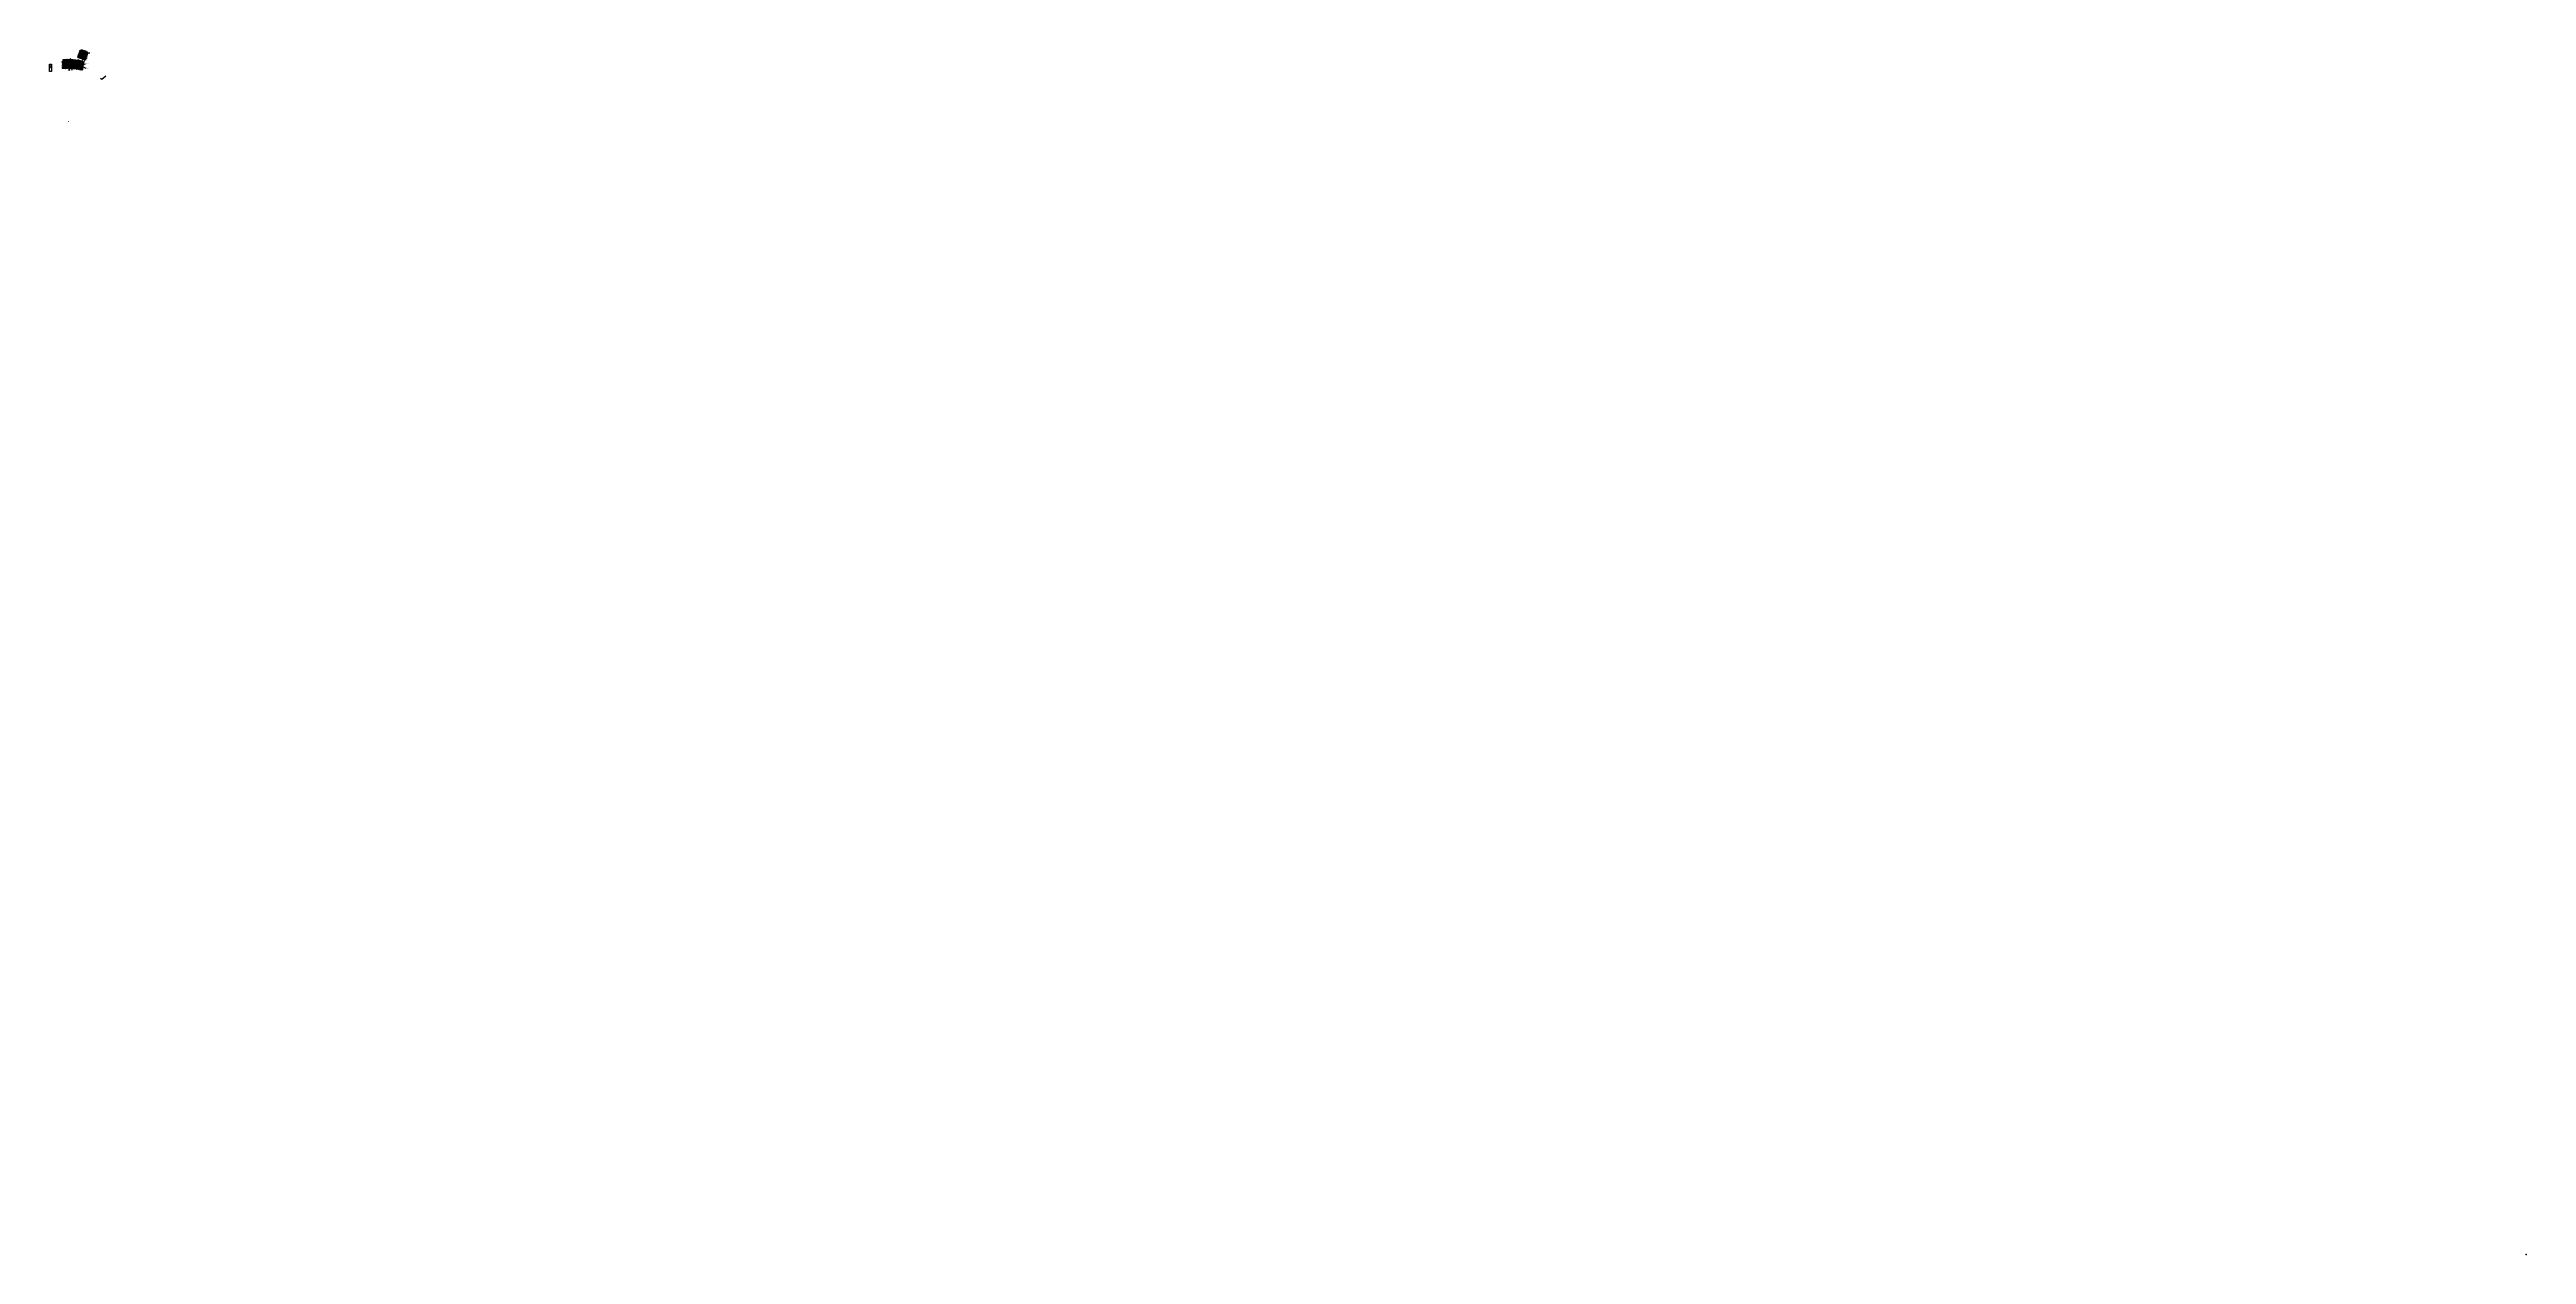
# Model space of a CAD drawing. Header units: millimetres. Extents: x 11677979 to 24947533, y -12764720 to -6308891.
import ezdxf
from ezdxf.enums import TextEntityAlignment as Align

# ---------------------------------------------------------------- set-up
doc = ezdxf.new("R2010")
doc.units = ezdxf.units.MM
doc.header["$LTSCALE"] = 10
for name, pattern in [('A2-RG-AXIS$0$CENTER', [2, 1.25, -0.25, 0.25, -0.25]), ('A2-RG-AXIS$0$DOTE', [2.42, 2, -0.2, 0.02, -0.2]), ('A2-RI-RF$0$HIDDEN', [0.375, 0.25, -0.125]), ('DASHED2', [0.375, 0.25, -0.125]), ('HIDDEN', [0.375, 0.25, -0.125])]:
    doc.linetypes.add(name, pattern=pattern)
for name, color, linetype in [('A-DIMS-100', 1, 'Continuous'), ('A-EQPM', 55, 'Continuous'), ('A-HATH-GRAY', 8, 'Continuous'), ('A-STRS', 50, 'Continuous'), ('A-SYMB', 4, 'Continuous'), ('A-SYMB-AREA', 4, 'Continuous'), ('A-SYMB-DOOR', 3, 'Continuous'), ('A-SYMB-DOOR1', 3, 'Continuous'), ('A-SYMB-DOOR2', 3, 'Continuous'), ('A-SYMB-DOOR3', 3, 'Continuous'), ('A-SYMB-NAME', 4, 'Continuous'), ('A-WALL-CONC', 6, 'Continuous'), ('A2-RB-RF$0$$34$A-DIMS-100', 1, 'Continuous'), ('A2-RB-RF$0$A-DIMS-100', 1, 'Continuous'), ('A2-RB-RF$0$A-HATH', 9, 'Continuous'), ('A2-RB-RF$0$A-SYMB', 4, 'Continuous'), ('A2-RG-AXIS$0$A-AXIS', 1, 'Continuous'), ('A2-RG-AXIS$0$A-DIMS-100', 1, 'Continuous'), ('A2-RG-AXIS$0$A-GRID', 1, 'A2-RG-AXIS$0$CENTER'), ('A2-RG-AXIS$0$A-SYMB', 4, 'Continuous'), ('A2-RI-RF$0$$0$AUDIT_D_120618114340-341', 1, 'Continuous'), ('A2-RI-RF$0$$2$A-SYMB', 4, 'Continuous'), ('A2-RI-RF$0$A-COLUMN', 9, 'Continuous'), ('A2-RI-RF$0$A-GLAZ', 140, 'Continuous'), ('A2-RI-RF$0$A-HATH', 9, 'Continuous'), ('A2-RI-RF$0$A-ROOF-DRAN', 175, 'Continuous'), ('A2-RI-RF$0$A-ROOF-EDGE', 2, 'Continuous'), ('A2-RI-RF$0$A-SYMB', 4, 'Continuous'), ('A2-RI-RF$0$A-SYMB-AREA', 4, 'Continuous'), ('A2-RI-RF$0$A-SYMB-NAME', 4, 'Continuous'), ('A2-RI-RF$0$an-flor-open', 3, 'Continuous'), ('A2-RI-RF$0$an-wall-prht', 2, 'Continuous')]:
    doc.layers.add(name, color=color, linetype=linetype)
for name, color, linetype, lineweight in [('A2-RB-RF$0$A-WALL', 7, 'Continuous', 5), ('A2-RI-RF$0$A-DETL-LLIN', 3, 'Continuous', 5), ('A2-RI-RF$0$A-DETL-MLIN', 3, 'Continuous', 9), ('A2-RI-RF$0$A-GLAZ-CWMG', 3, 'Continuous', 5), ('A2-RI-RF$0$A-ROOF-PATT', 8, 'Continuous', 13)]:
    doc.layers.add(name, color=color, linetype=linetype, lineweight=lineweight)
doc.styles.add('A2-RB-RF$0$$0$XD2008', font='hzs.shx', dxfattribs={"width": 0.7, "bigfont": 'hztxt.shx'})
doc.styles.add('A2-RB-RF$0$XD2008', font='hzs.shx', dxfattribs={"width": 0.7, "bigfont": 'hztxt.shx'})
doc.styles.add('A2-RG-AXIS$0$ECADI', font='hzs.shx', dxfattribs={"width": 0.7, "bigfont": 'hztxt.shx'})
doc.styles.add('A2-RG-AXIS$0$XD2008', font='hzs.shx', dxfattribs={"width": 0.7, "bigfont": 'hztxt.shx'})
doc.styles.add('A2-RI-RF$0$$0$XD2008', font='xd-hzs.shx', dxfattribs={"width": 0.7, "bigfont": 'xd-hztxt.shx'})
doc.styles.add('A2-RI-RF$0$_TCH_DIM_T3', font='SIMPLEX', dxfattribs={"width": 0.705882, "bigfont": 'GBCBIG'})
doc.styles.add('A2-RI-RF$0$ECADI', font='hzs.shx', dxfattribs={"width": 0.7, "bigfont": 'hztxt.shx'})
doc.styles.add('ECADI', font='hzs.shx', dxfattribs={"width": 0.7, "bigfont": 'hztxt.shx'})
doc.styles.add('ECADI-TXT', font='simplex.shx', dxfattribs={"bigfont": 'hztxt.shx'})
doc.dimstyles.new('A2-RB-RF$0$$0$XD100$0', dxfattribs={"dimscale": 100, "dimtxt": 3.5, "dimasz": 1, "dimexe": 1, "dimexo": 2, "dimgap": 0.5, "dimtad": 1, "dimdec": 0, "dimdsep": 46, "dimtxsty": 'A2-RB-RF$0$$0$XD2008', "dimblk1": 'A2-RB-RF$0$$20$_ArchTick', "dimblk2": 'A2-RB-RF$0$$20$_ArchTick', "dimsah": 1, "dimcen": 2.5, "dimclrt": 4, "dimaunit": 1, "dimadec": 0, "dimazin": 0, "dimtfac": 1, "dimtdec": 0, "dimtix": 1, "dimtmove": 2, "dimatfit": 3, "dimfxl": 0, "dimtolj": 1, "dimtzin": 0, "dimarcsym": 0})
doc.dimstyles.new('A2-RB-RF$0$XD100$0', dxfattribs={"dimscale": 100, "dimtxt": 3.5, "dimasz": 1, "dimexe": 1, "dimexo": 2, "dimgap": 0.5, "dimtad": 1, "dimdec": 0, "dimdsep": 46, "dimtxsty": 'A2-RB-RF$0$XD2008', "dimblk1": 'A2-RB-RF$0$_ArchTick', "dimblk2": 'A2-RB-RF$0$_ArchTick', "dimsah": 1, "dimcen": 2.5, "dimclrt": 4, "dimaunit": 1, "dimadec": 0, "dimazin": 0, "dimtfac": 1, "dimtdec": 0, "dimtix": 1, "dimtmove": 1, "dimatfit": 3, "dimfxl": 0, "dimtolj": 1, "dimtzin": 0, "dimarcsym": 0})
doc.dimstyles.new('A2-RG-AXIS$0$XD150', dxfattribs={"dimscale": 300, "dimtxt": 2.5, "dimasz": 1.5, "dimexe": 1, "dimexo": 2, "dimgap": 0.5, "dimtad": 1, "dimdec": 0, "dimdsep": 46, "dimtxsty": 'A2-RG-AXIS$0$XD2008', "dimcen": 2.5, "dimclrt": 4, "dimaunit": 1, "dimadec": 3, "dimazin": 0, "dimtfac": 1, "dimtdec": 0, "dimtmove": 2, "dimatfit": 3, "dimfxl": 0, "dimtolj": 1, "dimtzin": 0, "dimarcsym": 0})
doc.dimstyles.new('A2-RG-AXIS$0$XD150$0', dxfattribs={"dimscale": 150, "dimtxt": 2.5, "dimasz": 1, "dimexe": 1, "dimexo": 2, "dimgap": 0.5, "dimtad": 1, "dimdec": 0, "dimdsep": 46, "dimtxsty": 'A2-RG-AXIS$0$XD2008', "dimblk": 'A2-RG-AXIS$0$_ArchTick', "dimcen": 2.5, "dimclrt": 4, "dimaunit": 1, "dimadec": 0, "dimazin": 0, "dimtfac": 1, "dimtdec": 0, "dimtmove": 2, "dimatfit": 3, "dimfxl": 0, "dimtolj": 1, "dimtzin": 0, "dimarcsym": 0})
doc.dimstyles.new('A2-RI-RF$0$_TCH_ARCH&&300', dxfattribs={"dimtxt": 892.5, "dimasz": 300, "dimexe": 750, "dimexo": 900, "dimgap": 378.75, "dimtad": 1, "dimdec": 0, "dimzin": 0, "dimdsep": 46, "dimtxsty": 'A2-RI-RF$0$_TCH_DIM_T3', "dimblk": 'A2-RI-RF$0$_ArchTick', "dimcen": 0.09, "dimclrt": 4, "dimazin": 2, "dimtfac": 1, "dimtdec": 0, "dimtix": 1, "dimtmove": 2, "dimatfit": 3, "dimfxl": 0, "dimtolj": 1, "dimtzin": 0, "dimarcsym": 0})

# ---------------------------------------------------------------- blocks, each defined once
blk = doc.blocks.new('A2-RG-AXIS$0$ECADI-TAG-GRID')
at = {"color": 13}
blk.add_circle((0, 0), 5, dxfattribs=at)
at = {"style": 'A2-RG-AXIS$0$ECADI', "width": 0.7}
blk.add_attdef('GRID', text='', height=5, dxfattribs=at).set_placement((0, 0), align=Align.MIDDLE)
blk = doc.blocks.new('A2-RG-AXIS$0$_ArchTick')
at = {"color": 0, "linetype": 'ByBlock', "const_width": 0.4}
blk.add_lwpolyline([(-0.5, -0.5), (0.5, 0.5)], dxfattribs=at)
blk = doc.blocks.new('*D521')
at = {"layer": 'A2-RG-AXIS$0$A-DIMS-100', "color": 0, "lineweight": -2, "ltscale": 3, "transparency": 16777216}
for p, q in [((11857839, -6387518), (11858275, -6387630)), ((11859772, -6381200), (11858129, -6387592)), ((11859481, -6381125), (11859917, -6381237))]:
    blk.add_line(p, q, dxfattribs=at)
at = {"layer": 'Defpoints', "color": 0, "ltscale": 3, "transparency": 16777216}
for p in [(11857548, -6387443), (11858129, -6387592), (11859191, -6381051)]:
    blk.add_point(p, dxfattribs=at)
at = {"layer": 'A2-RG-AXIS$0$A-DIMS-100', "color": 0, "lineweight": -2, "ltscale": 3, "transparency": 16777216, "xscale": 150, "yscale": 150, "zscale": 150}
for p, rotation in [((11858129, -6387592), 255.5892846363816), ((11859772, -6381200), 75.58928463638166)]:
    blk.add_blockref('A2-RG-AXIS$0$_ArchTick', p, dxfattribs=dict(at, rotation=rotation))
at = {"layer": 'A2-RG-AXIS$0$A-DIMS-100', "color": 4, "ltscale": 3, "transparency": 16777216, "insert": (11858696, -6384331), "char_height": 375, "attachment_point": 5, "rotation": 75.5892846, "style": 'A2-RG-AXIS$0$XD2008'}
blk.add_mtext('\\A1;6600', dxfattribs=at)
blk = doc.blocks.new('*D522')
at = {"layer": 'A2-RG-AXIS$0$A-DIMS-100', "color": 0, "lineweight": -2, "ltscale": 3, "transparency": 16777216}
for p, q in [((11857017, -6390714), (11857453, -6390826)), ((11858129, -6387592), (11857308, -6390789)), ((11857839, -6387518), (11858275, -6387630))]:
    blk.add_line(p, q, dxfattribs=at)
at = {"layer": 'Defpoints', "color": 0, "ltscale": 3, "transparency": 16777216}
for p in [(11856727, -6390639), (11857308, -6390789), (11857548, -6387443)]:
    blk.add_point(p, dxfattribs=at)
at = {"layer": 'A2-RG-AXIS$0$A-DIMS-100', "color": 0, "lineweight": -2, "ltscale": 3, "transparency": 16777216, "xscale": 150, "yscale": 150, "zscale": 150}
for p, rotation in [((11857308, -6390789), 255.589284638493), ((11858129, -6387592), 75.589284638493)]:
    blk.add_blockref('A2-RG-AXIS$0$_ArchTick', p, dxfattribs=dict(at, rotation=rotation))
at = {"layer": 'A2-RG-AXIS$0$A-DIMS-100', "color": 4, "ltscale": 3, "transparency": 16777216, "insert": (11857464, -6389125), "char_height": 375, "attachment_point": 5, "rotation": 75.5892846, "style": 'A2-RG-AXIS$0$XD2008'}
blk.add_mtext('\\A1;3300', dxfattribs=at)
blk = doc.blocks.new('*D523')
at = {"layer": 'A2-RG-AXIS$0$A-DIMS-100', "color": 0, "lineweight": -2, "ltscale": 3, "transparency": 16777216}
for p, q in [((11855848, -6395266), (11856284, -6395378)), ((11857308, -6390789), (11856138, -6395341)), ((11857017, -6390714), (11857453, -6390826))]:
    blk.add_line(p, q, dxfattribs=at)
at = {"layer": 'Defpoints', "color": 0, "ltscale": 3, "transparency": 16777216}
for p in [(11855557, -6395191), (11856138, -6395341), (11856727, -6390639)]:
    blk.add_point(p, dxfattribs=at)
at = {"layer": 'A2-RG-AXIS$0$A-DIMS-100', "color": 0, "lineweight": -2, "ltscale": 3, "transparency": 16777216, "xscale": 150, "yscale": 150, "zscale": 150}
for p, rotation in [((11856138, -6395341), 255.589284638493), ((11857308, -6390789), 75.589284638493)]:
    blk.add_blockref('A2-RG-AXIS$0$_ArchTick', p, dxfattribs=dict(at, rotation=rotation))
at = {"layer": 'A2-RG-AXIS$0$A-DIMS-100', "color": 4, "ltscale": 3, "transparency": 16777216, "insert": (11856469, -6392999), "char_height": 375, "attachment_point": 5, "rotation": 75.5892846, "style": 'A2-RG-AXIS$0$XD2008'}
blk.add_mtext('\\A1;4700', dxfattribs=at)
blk = doc.blocks.new('*D524')
at = {"layer": 'A2-RG-AXIS$0$A-DIMS-100', "color": 0, "lineweight": -2, "ltscale": 3, "transparency": 16777216}
for p, q in [((11854703, -6399721), (11855139, -6399833)), ((11856138, -6395341), (11854994, -6399796)), ((11855848, -6395266), (11856284, -6395378))]:
    blk.add_line(p, q, dxfattribs=at)
at = {"layer": 'Defpoints', "color": 0, "ltscale": 3, "transparency": 16777216}
for p in [(11854412, -6399647), (11854994, -6399796), (11855557, -6395191)]:
    blk.add_point(p, dxfattribs=at)
at = {"layer": 'A2-RG-AXIS$0$A-DIMS-100', "color": 0, "lineweight": -2, "ltscale": 3, "transparency": 16777216, "xscale": 150, "yscale": 150, "zscale": 150}
for p, rotation in [((11854994, -6399796), 255.589284638493), ((11856138, -6395341), 75.589284638493)]:
    blk.add_blockref('A2-RG-AXIS$0$_ArchTick', p, dxfattribs=dict(at, rotation=rotation))
at = {"layer": 'A2-RG-AXIS$0$A-DIMS-100', "color": 4, "ltscale": 3, "transparency": 16777216, "insert": (11855312, -6397503), "char_height": 375, "attachment_point": 5, "rotation": 75.5892846, "style": 'A2-RG-AXIS$0$XD2008'}
blk.add_mtext('\\A1;4600', dxfattribs=at)
blk = doc.blocks.new('*D525')
at = {"layer": 'A2-RG-AXIS$0$A-DIMS-100', "color": 0, "lineweight": -2, "ltscale": 3, "transparency": 16777216}
for p, q in [((11853882, -6402918), (11854318, -6403030)), ((11854994, -6399796), (11854172, -6402992)), ((11854703, -6399721), (11855139, -6399833))]:
    blk.add_line(p, q, dxfattribs=at)
at = {"layer": 'Defpoints', "color": 0, "ltscale": 3, "transparency": 16777216}
for p in [(11853591, -6402843), (11854172, -6402992), (11854412, -6399647)]:
    blk.add_point(p, dxfattribs=at)
at = {"layer": 'A2-RG-AXIS$0$A-DIMS-100', "color": 0, "lineweight": -2, "ltscale": 3, "transparency": 16777216, "xscale": 150, "yscale": 150, "zscale": 150}
for p, rotation in [((11854172, -6402992), 255.589284638493), ((11854994, -6399796), 75.589284638493)]:
    blk.add_blockref('A2-RG-AXIS$0$_ArchTick', p, dxfattribs=dict(at, rotation=rotation))
at = {"layer": 'A2-RG-AXIS$0$A-DIMS-100', "color": 4, "ltscale": 3, "transparency": 16777216, "insert": (11854329, -6401329), "char_height": 375, "attachment_point": 5, "rotation": 75.5892846, "style": 'A2-RG-AXIS$0$XD2008'}
blk.add_mtext('\\A1;3300', dxfattribs=at)
blk = doc.blocks.new('*D526')
at = {"layer": 'A2-RG-AXIS$0$A-DIMS-100', "color": 0, "lineweight": -2, "ltscale": 3, "transparency": 16777216}
for p, q in [((11852115, -6409794), (11852551, -6409906)), ((11854172, -6402992), (11852405, -6409869)), ((11853882, -6402918), (11854318, -6403030))]:
    blk.add_line(p, q, dxfattribs=at)
at = {"layer": 'Defpoints', "color": 0, "ltscale": 3, "transparency": 16777216}
for p in [(11851824, -6409720), (11852405, -6409869), (11853591, -6402843)]:
    blk.add_point(p, dxfattribs=at)
at = {"layer": 'A2-RG-AXIS$0$A-DIMS-100', "color": 0, "lineweight": -2, "ltscale": 3, "transparency": 16777216, "xscale": 150, "yscale": 150, "zscale": 150}
for p, rotation in [((11852405, -6409869), 255.589284638493), ((11854172, -6402992), 75.589284638493)]:
    blk.add_blockref('A2-RG-AXIS$0$_ArchTick', p, dxfattribs=dict(at, rotation=rotation))
at = {"layer": 'A2-RG-AXIS$0$A-DIMS-100', "color": 4, "ltscale": 3, "transparency": 16777216, "insert": (11853035, -6406365), "char_height": 375, "attachment_point": 5, "rotation": 75.5892846, "style": 'A2-RG-AXIS$0$XD2008'}
blk.add_mtext('\\A1;7100', dxfattribs=at)
blk = doc.blocks.new('*D527')
at = {"layer": 'A2-RG-AXIS$0$A-DIMS-100', "color": 0, "lineweight": -2, "ltscale": 3, "transparency": 16777216}
for p, q in [((11850970, -6414249), (11851406, -6414361)), ((11852405, -6409869), (11851260, -6414324)), ((11852115, -6409794), (11852551, -6409906))]:
    blk.add_line(p, q, dxfattribs=at)
at = {"layer": 'Defpoints', "color": 0, "ltscale": 3, "transparency": 16777216}
for p in [(11850679, -6414175), (11851260, -6414324), (11851824, -6409720)]:
    blk.add_point(p, dxfattribs=at)
at = {"layer": 'A2-RG-AXIS$0$A-DIMS-100', "color": 0, "lineweight": -2, "ltscale": 3, "transparency": 16777216, "xscale": 150, "yscale": 150, "zscale": 150}
for p, rotation in [((11851260, -6414324), 255.589284638493), ((11852405, -6409869), 75.589284638493)]:
    blk.add_blockref('A2-RG-AXIS$0$_ArchTick', p, dxfattribs=dict(at, rotation=rotation))
at = {"layer": 'A2-RG-AXIS$0$A-DIMS-100', "color": 4, "ltscale": 3, "transparency": 16777216, "insert": (11851579, -6412031), "char_height": 375, "attachment_point": 5, "rotation": 75.5892846, "style": 'A2-RG-AXIS$0$XD2008'}
blk.add_mtext('\\A1;4600', dxfattribs=at)
blk = doc.blocks.new('*D528')
at = {"layer": 'A2-RG-AXIS$0$A-DIMS-100', "color": 0, "lineweight": -2, "ltscale": 3, "transparency": 16777216}
for p, q in [((11850970, -6414249), (11852277, -6414585)), ((11860644, -6381424), (11852132, -6414548)), ((11859481, -6381125), (11860789, -6381461))]:
    blk.add_line(p, q, dxfattribs=at)
at = {"layer": 'Defpoints', "color": 0, "ltscale": 3, "transparency": 16777216}
for p in [(11850679, -6414175), (11852132, -6414548), (11859191, -6381051)]:
    blk.add_point(p, dxfattribs=at)
at = {"layer": 'A2-RG-AXIS$0$A-DIMS-100', "color": 0, "lineweight": -2, "ltscale": 3, "transparency": 16777216, "xscale": 150, "yscale": 150, "zscale": 150}
for p, rotation in [((11852132, -6414548), 255.589284660424), ((11860644, -6381424), 75.58928466042394)]:
    blk.add_blockref('A2-RG-AXIS$0$_ArchTick', p, dxfattribs=dict(at, rotation=rotation))
at = {"layer": 'A2-RG-AXIS$0$A-DIMS-100', "color": 4, "ltscale": 3, "transparency": 16777216, "insert": (11856134, -6397921), "char_height": 375, "attachment_point": 5, "rotation": 75.5892847, "style": 'A2-RG-AXIS$0$XD2008'}
blk.add_mtext('\\A1;34200', dxfattribs=at)
blk = doc.blocks.new('*D529')
at = {"layer": 'A2-RG-AXIS$0$A-DIMS-100', "color": 0, "lineweight": -2, "ltscale": 3, "transparency": 16777216}
for p, q in [((11747964, -6372346), (11747516, -6372388)), ((11747665, -6372374), (11748287, -6378945)), ((11748586, -6378916), (11748138, -6378959))]:
    blk.add_line(p, q, dxfattribs=at)
at = {"layer": 'Defpoints', "color": 0, "ltscale": 3, "transparency": 16777216}
for p in [(11748263, -6372318), (11748287, -6378945), (11748885, -6378888)]:
    blk.add_point(p, dxfattribs=at)
at = {"layer": 'A2-RG-AXIS$0$A-DIMS-100', "color": 0, "lineweight": -2, "ltscale": 3, "transparency": 16777216, "xscale": 150, "yscale": 150, "zscale": 150}
for p, rotation in [((11747665, -6372374), 95.40764197919357), ((11748287, -6378945), 275.4076419791936)]:
    blk.add_blockref('A2-RG-AXIS$0$_ArchTick', p, dxfattribs=dict(at, rotation=rotation))
at = {"layer": 'A2-RG-AXIS$0$A-DIMS-100', "color": 4, "ltscale": 3, "transparency": 16777216, "insert": (11748238, -6375635), "char_height": 375, "attachment_point": 5, "rotation": 275.407642, "style": 'A2-RG-AXIS$0$XD2008'}
blk.add_mtext('\\A1;6600', dxfattribs=at)
blk = doc.blocks.new('*D530')
at = {"layer": 'A2-RG-AXIS$0$A-DIMS-100', "color": 0, "lineweight": -2, "ltscale": 3, "transparency": 16777216}
for p, q in [((11748586, -6378916), (11748138, -6378959)), ((11748287, -6378945), (11748598, -6382230)), ((11748897, -6382202), (11748449, -6382244))]:
    blk.add_line(p, q, dxfattribs=at)
at = {"layer": 'Defpoints', "color": 0, "ltscale": 3, "transparency": 16777216}
for p in [(11748598, -6382230), (11748885, -6378888), (11749196, -6382174)]:
    blk.add_point(p, dxfattribs=at)
at = {"layer": 'A2-RG-AXIS$0$A-DIMS-100', "color": 0, "lineweight": -2, "ltscale": 3, "transparency": 16777216, "xscale": 150, "yscale": 150, "zscale": 150}
for p, rotation in [((11748287, -6378945), 95.40764194036541), ((11748598, -6382230), 275.4076419403654)]:
    blk.add_blockref('A2-RG-AXIS$0$_ArchTick', p, dxfattribs=dict(at, rotation=rotation))
at = {"layer": 'A2-RG-AXIS$0$A-DIMS-100', "color": 4, "ltscale": 3, "transparency": 16777216, "insert": (11748704, -6380563), "char_height": 375, "attachment_point": 5, "rotation": 275.4076419, "style": 'A2-RG-AXIS$0$XD2008'}
blk.add_mtext('\\A1;3300', dxfattribs=at)
blk = doc.blocks.new('*D531')
at = {"layer": 'A2-RG-AXIS$0$A-DIMS-100', "color": 0, "lineweight": -2, "ltscale": 3, "transparency": 16777216}
for p, q in [((11748897, -6382202), (11748449, -6382244)), ((11748598, -6382230), (11749041, -6386909)), ((11749340, -6386881), (11748892, -6386923))]:
    blk.add_line(p, q, dxfattribs=at)
at = {"layer": 'Defpoints', "color": 0, "ltscale": 3, "transparency": 16777216}
for p in [(11749041, -6386909), (11749196, -6382174), (11749638, -6386853)]:
    blk.add_point(p, dxfattribs=at)
at = {"layer": 'A2-RG-AXIS$0$A-DIMS-100', "color": 0, "lineweight": -2, "ltscale": 3, "transparency": 16777216, "xscale": 150, "yscale": 150, "zscale": 150}
for p, rotation in [((11748598, -6382230), 95.40764194036541), ((11749041, -6386909), 275.4076419403654)]:
    blk.add_blockref('A2-RG-AXIS$0$_ArchTick', p, dxfattribs=dict(at, rotation=rotation))
at = {"layer": 'A2-RG-AXIS$0$A-DIMS-100', "color": 4, "ltscale": 3, "transparency": 16777216, "insert": (11749081, -6384545), "char_height": 375, "attachment_point": 5, "rotation": 275.4076419, "style": 'A2-RG-AXIS$0$XD2008'}
blk.add_mtext('\\A1;4700', dxfattribs=at)
blk = doc.blocks.new('*D532')
at = {"layer": 'A2-RG-AXIS$0$A-DIMS-100', "color": 0, "lineweight": -2, "ltscale": 3, "transparency": 16777216}
for p, q in [((11749340, -6386881), (11748892, -6386923)), ((11749041, -6386909), (11749475, -6391489)), ((11749773, -6391460), (11749325, -6391503))]:
    blk.add_line(p, q, dxfattribs=at)
at = {"layer": 'Defpoints', "color": 0, "ltscale": 3, "transparency": 16777216}
for p in [(11749475, -6391489), (11749638, -6386853), (11750072, -6391432)]:
    blk.add_point(p, dxfattribs=at)
at = {"layer": 'A2-RG-AXIS$0$A-DIMS-100', "color": 0, "lineweight": -2, "ltscale": 3, "transparency": 16777216, "xscale": 150, "yscale": 150, "zscale": 150}
for p, rotation in [((11749041, -6386909), 95.40764194036541), ((11749475, -6391489), 275.4076419403654)]:
    blk.add_blockref('A2-RG-AXIS$0$_ArchTick', p, dxfattribs=dict(at, rotation=rotation))
at = {"layer": 'A2-RG-AXIS$0$A-DIMS-100', "color": 4, "ltscale": 3, "transparency": 16777216, "insert": (11749519, -6389174), "char_height": 375, "attachment_point": 5, "rotation": 275.4076419, "style": 'A2-RG-AXIS$0$XD2008'}
blk.add_mtext('\\A1;4600', dxfattribs=at)
blk = doc.blocks.new('*D533')
at = {"layer": 'A2-RG-AXIS$0$A-DIMS-100', "color": 0, "lineweight": -2, "ltscale": 3, "transparency": 16777216}
for p, q in [((11749773, -6391460), (11749325, -6391503)), ((11749475, -6391489), (11749786, -6394774)), ((11750084, -6394746), (11749636, -6394788))]:
    blk.add_line(p, q, dxfattribs=at)
at = {"layer": 'Defpoints', "color": 0, "ltscale": 3, "transparency": 16777216}
for p in [(11749786, -6394774), (11750072, -6391432), (11750383, -6394717)]:
    blk.add_point(p, dxfattribs=at)
at = {"layer": 'A2-RG-AXIS$0$A-DIMS-100', "color": 0, "lineweight": -2, "ltscale": 3, "transparency": 16777216, "xscale": 150, "yscale": 150, "zscale": 150}
for p, rotation in [((11749475, -6391489), 95.40764194036541), ((11749786, -6394774), 275.4076419403654)]:
    blk.add_blockref('A2-RG-AXIS$0$_ArchTick', p, dxfattribs=dict(at, rotation=rotation))
at = {"layer": 'A2-RG-AXIS$0$A-DIMS-100', "color": 4, "ltscale": 3, "transparency": 16777216, "insert": (11749891, -6393107), "char_height": 375, "attachment_point": 5, "rotation": 275.4076419, "style": 'A2-RG-AXIS$0$XD2008'}
blk.add_mtext('\\A1;3300', dxfattribs=at)
blk = doc.blocks.new('*D534')
at = {"layer": 'A2-RG-AXIS$0$A-DIMS-100', "color": 0, "lineweight": -2, "ltscale": 3, "transparency": 16777216}
for p, q in [((11750084, -6394746), (11749636, -6394788)), ((11749786, -6394774), (11750455, -6401842)), ((11750753, -6401814), (11750305, -6401857))]:
    blk.add_line(p, q, dxfattribs=at)
at = {"layer": 'Defpoints', "color": 0, "ltscale": 3, "transparency": 16777216}
for p in [(11750383, -6394717), (11750455, -6401842), (11751052, -6401786)]:
    blk.add_point(p, dxfattribs=at)
at = {"layer": 'A2-RG-AXIS$0$A-DIMS-100', "color": 0, "lineweight": -2, "ltscale": 3, "transparency": 16777216, "xscale": 150, "yscale": 150, "zscale": 150}
for p, rotation in [((11749786, -6394774), 95.40764194036541), ((11750455, -6401842), 275.4076419403654)]:
    blk.add_blockref('A2-RG-AXIS$0$_ArchTick', p, dxfattribs=dict(at, rotation=rotation))
at = {"layer": 'A2-RG-AXIS$0$A-DIMS-100', "color": 4, "ltscale": 3, "transparency": 16777216, "insert": (11750382, -6398283), "char_height": 375, "attachment_point": 5, "rotation": 275.4076419, "style": 'A2-RG-AXIS$0$XD2008'}
blk.add_mtext('\\A1;7100', dxfattribs=at)
blk = doc.blocks.new('*D535')
at = {"layer": 'A2-RG-AXIS$0$A-DIMS-100', "color": 0, "lineweight": -2, "ltscale": 3, "transparency": 16777216}
for p, q in [((11750753, -6401814), (11750305, -6401857)), ((11750455, -6401842), (11750888, -6406422)), ((11751187, -6406394), (11750739, -6406436))]:
    blk.add_line(p, q, dxfattribs=at)
at = {"layer": 'Defpoints', "color": 0, "ltscale": 3, "transparency": 16777216}
for p in [(11750888, -6406422), (11751052, -6401786), (11751486, -6406365)]:
    blk.add_point(p, dxfattribs=at)
at = {"layer": 'A2-RG-AXIS$0$A-DIMS-100', "color": 0, "lineweight": -2, "ltscale": 3, "transparency": 16777216, "xscale": 150, "yscale": 150, "zscale": 150}
for p, rotation in [((11750455, -6401842), 95.40764194036541), ((11750888, -6406422), 275.4076419403654)]:
    blk.add_blockref('A2-RG-AXIS$0$_ArchTick', p, dxfattribs=dict(at, rotation=rotation))
at = {"layer": 'A2-RG-AXIS$0$A-DIMS-100', "color": 4, "ltscale": 3, "transparency": 16777216, "insert": (11750933, -6404107), "char_height": 375, "attachment_point": 5, "rotation": 275.4076419, "style": 'A2-RG-AXIS$0$XD2008'}
blk.add_mtext('\\A1;4600', dxfattribs=at)
blk = doc.blocks.new('*D536')
at = {"layer": 'A2-RG-AXIS$0$A-DIMS-100', "color": 0, "lineweight": -2, "ltscale": 3, "transparency": 16777216}
for p, q in [((11747964, -6372346), (11746620, -6372473)), ((11746769, -6372459), (11749992, -6406507)), ((11751187, -6406394), (11749843, -6406521))]:
    blk.add_line(p, q, dxfattribs=at)
at = {"layer": 'Defpoints', "color": 0, "ltscale": 3, "transparency": 16777216}
for p in [(11748263, -6372318), (11749992, -6406507), (11751486, -6406365)]:
    blk.add_point(p, dxfattribs=at)
at = {"layer": 'A2-RG-AXIS$0$A-DIMS-100', "color": 0, "lineweight": -2, "ltscale": 3, "transparency": 16777216, "xscale": 150, "yscale": 150, "zscale": 150}
for p, rotation in [((11746769, -6372459), 95.40764197918442), ((11749992, -6406507), 275.4076419791845)]:
    blk.add_blockref('A2-RG-AXIS$0$_ArchTick', p, dxfattribs=dict(at, rotation=rotation))
at = {"layer": 'A2-RG-AXIS$0$A-DIMS-100', "color": 4, "ltscale": 3, "transparency": 16777216, "insert": (11748642, -6389458), "char_height": 375, "attachment_point": 5, "rotation": 275.407642, "style": 'A2-RG-AXIS$0$XD2008'}
blk.add_mtext('\\A1;34200', dxfattribs=at)
blk = doc.blocks.new('*D537')
at = {"layer": 'A2-RG-AXIS$0$A-DIMS-100', "color": 0, "lineweight": -2, "ltscale": 3, "transparency": 16777216}
for p, q in [((11754324, -6409423), (11754361, -6409871)), ((11754349, -6409722), (11756093, -6409578)), ((11756068, -6409279), (11756105, -6409727))]:
    blk.add_line(p, q, dxfattribs=at)
at = {"layer": 'Defpoints', "color": 0, "ltscale": 3, "transparency": 16777216}
for p in [(11754299, -6409124), (11756043, -6408980), (11756093, -6409578)]:
    blk.add_point(p, dxfattribs=at)
at = {"layer": 'A2-RG-AXIS$0$A-DIMS-100', "color": 0, "lineweight": -2, "ltscale": 3, "transparency": 16777216, "xscale": 150, "yscale": 150, "zscale": 150}
for p, rotation in [((11754349, -6409722), 184.7234992870808), ((11756093, -6409578), 4.723499287080827)]:
    blk.add_blockref('A2-RG-AXIS$0$_ArchTick', p, dxfattribs=dict(at, rotation=rotation))
at = {"layer": 'A2-RG-AXIS$0$A-DIMS-100', "color": 4, "ltscale": 3, "transparency": 16777216, "insert": (11755199, -6409388), "char_height": 375, "attachment_point": 5, "rotation": 4.7234993, "style": 'A2-RG-AXIS$0$XD2008'}
blk.add_mtext('\\A1;1750', dxfattribs=at)
blk = doc.blocks.new('*D538')
at = {"layer": 'A2-RG-AXIS$0$A-DIMS-100', "color": 0, "lineweight": -2, "ltscale": 3, "transparency": 16777216}
for p, q in [((11756067, -6409279), (11756174, -6410624)), ((11764257, -6408745), (11764325, -6410094))]:
    blk.add_line(p, q, dxfattribs=at)
blk.add_arc((11778731, -6694179), 284600, 92.9028476, 94.5482664, dxfattribs=at)
at = {"layer": 'Defpoints', "color": 0, "ltscale": 3, "transparency": 16777216}
for p in [(11756043, -6408980), (11761598, -6410095), (11764242, -6408446), (11778731, -6694179)]:
    blk.add_point(p, dxfattribs=at)
at = {"layer": 'A2-RG-AXIS$0$A-DIMS-100', "color": 0, "lineweight": -2, "ltscale": 3, "transparency": 16777216, "xscale": 150, "yscale": 150, "zscale": 150}
for p, rotation in [((11756162, -6410475), 184.5482663924224), ((11764318, -6409944), 2.902847624927414)]:
    blk.add_blockref('A2-RG-AXIS$0$_ArchTick', p, dxfattribs=dict(at, rotation=rotation))
at = {"layer": 'A2-RG-AXIS$0$A-DIMS-100', "color": 4, "ltscale": 3, "transparency": 16777216, "insert": (11760219, -6409883), "char_height": 375, "attachment_point": 5, "rotation": 3.725557, "style": 'A2-RG-AXIS$0$XD2008'}
blk.add_mtext('\\A1;1°38\'44"', dxfattribs=at)
blk = doc.blocks.new('*D541')
at = {"layer": 'A2-RG-AXIS$0$A-DIMS-100', "color": 0, "lineweight": -2, "ltscale": 3, "transparency": 16777216}
for p, q in [((11837693, -6414527), (11837414, -6415848)), ((11845698, -6416335), (11845382, -6417648))]:
    blk.add_line(p, q, dxfattribs=at)
blk.add_arc((11778731, -6694179), 284600, 76.44866, 78.0940787, dxfattribs=at)
at = {"layer": 'Defpoints', "color": 0, "ltscale": 3, "transparency": 16777216}
for p in [(11837755, -6414233), (11842766, -6416876), (11845769, -6416044), (11778731, -6694179)]:
    blk.add_point(p, dxfattribs=at)
at = {"layer": 'A2-RG-AXIS$0$A-DIMS-100', "color": 0, "lineweight": -2, "ltscale": 3, "transparency": 16777216, "xscale": 150, "yscale": 150, "zscale": 150}
for p, rotation in [((11837445, -6415701), 168.0940787372952), ((11845417, -6417502), 346.4486599795539)]:
    blk.add_blockref('A2-RG-AXIS$0$_ArchTick', p, dxfattribs=dict(at, rotation=rotation))
at = {"layer": 'A2-RG-AXIS$0$A-DIMS-100', "color": 4, "ltscale": 3, "transparency": 16777216, "insert": (11841503, -6416282), "char_height": 375, "attachment_point": 5, "rotation": 347.2713694, "style": 'A2-RG-AXIS$0$XD2008'}
blk.add_mtext('\\A1;1°38\'44"', dxfattribs=at)
blk = doc.blocks.new('*D543')
at = {"layer": 'A2-RG-AXIS$0$A-DIMS-100', "color": 0, "lineweight": -2, "ltscale": 3, "transparency": 16777216}
for p, q in [((11829639, -6412949), (11829398, -6414278)), ((11837693, -6414527), (11837414, -6415848))]:
    blk.add_line(p, q, dxfattribs=at)
blk.add_arc((11778731, -6694179), 284600, 78.0940787, 79.7394975, dxfattribs=at)
at = {"layer": 'Defpoints', "color": 0, "ltscale": 3, "transparency": 16777216}
for p in [(11829692, -6412654), (11834777, -6415152), (11837755, -6414233), (11778731, -6694179)]:
    blk.add_point(p, dxfattribs=at)
at = {"layer": 'A2-RG-AXIS$0$A-DIMS-100', "color": 0, "lineweight": -2, "ltscale": 3, "transparency": 16777216, "xscale": 150, "yscale": 150, "zscale": 150}
for p, rotation in [((11829425, -6414130), 169.7394974973187), ((11837445, -6415701), 348.094078737238)]:
    blk.add_blockref('A2-RG-AXIS$0$_ArchTick', p, dxfattribs=dict(at, rotation=rotation))
at = {"layer": 'A2-RG-AXIS$0$A-DIMS-100', "color": 4, "ltscale": 3, "transparency": 16777216, "insert": (11833498, -6414594), "char_height": 375, "attachment_point": 5, "rotation": 348.9167881, "style": 'A2-RG-AXIS$0$XD2008'}
blk.add_mtext('\\A1;1°38\'44"', dxfattribs=at)
blk = doc.blocks.new('*D492')
at = {"layer": 'A2-RG-AXIS$0$A-DIMS-100', "color": 0, "lineweight": -2, "ltscale": 3, "transparency": 16777216}
for p, q in [((11821542, -6411603), (11821340, -6412938)), ((11829639, -6412949), (11829398, -6414278))]:
    blk.add_line(p, q, dxfattribs=at)
blk.add_arc((11778731, -6694179), 284600, 79.7394975, 81.3849163, dxfattribs=at)
at = {"layer": 'Defpoints', "color": 0, "ltscale": 3, "transparency": 16777216}
for p in [(11821587, -6411307), (11826742, -6413658), (11829692, -6412654), (11778731, -6694179)]:
    blk.add_point(p, dxfattribs=at)
at = {"layer": 'A2-RG-AXIS$0$A-DIMS-100', "color": 0, "lineweight": -2, "ltscale": 3, "transparency": 16777216, "xscale": 150, "yscale": 150, "zscale": 150}
for p, rotation in [((11821363, -6412790), 171.3849162593364), ((11829425, -6414130), 349.7394974973187)]:
    blk.add_blockref('A2-RG-AXIS$0$_ArchTick', p, dxfattribs=dict(at, rotation=rotation))
at = {"layer": 'A2-RG-AXIS$0$A-DIMS-100', "color": 4, "ltscale": 3, "transparency": 16777216, "insert": (11825447, -6413137), "char_height": 375, "attachment_point": 5, "rotation": 350.5622069, "style": 'A2-RG-AXIS$0$XD2008'}
blk.add_mtext('\\A1;1°38\'44"', dxfattribs=at)
blk = doc.blocks.new('*D494')
at = {"layer": 'A2-RG-AXIS$0$A-DIMS-100', "color": 0, "lineweight": -2, "ltscale": 3, "transparency": 16777216}
for p, q in [((11813411, -6410491), (11813247, -6411831)), ((11821542, -6411603), (11821340, -6412938))]:
    blk.add_line(p, q, dxfattribs=at)
blk.add_arc((11778731, -6694179), 284600, 81.3849187, 83.0303375, dxfattribs=at)
at = {"layer": 'Defpoints', "color": 0, "ltscale": 3, "transparency": 16777216}
for p in [(11813447, -6410193), (11818667, -6412395), (11821587, -6411307), (11778731, -6694179)]:
    blk.add_point(p, dxfattribs=at)
at = {"layer": 'A2-RG-AXIS$0$A-DIMS-100', "color": 0, "lineweight": -2, "ltscale": 3, "transparency": 16777216, "xscale": 150, "yscale": 150, "zscale": 150}
for p, rotation in [((11813265, -6411682), 173.0303374560399), ((11821363, -6412790), 351.3849186940221)]:
    blk.add_blockref('A2-RG-AXIS$0$_ArchTick', p, dxfattribs=dict(at, rotation=rotation))
at = {"layer": 'A2-RG-AXIS$0$A-DIMS-100', "color": 4, "ltscale": 3, "transparency": 16777216, "insert": (11817358, -6411911), "char_height": 375, "attachment_point": 5, "rotation": 352.2076281, "style": 'A2-RG-AXIS$0$XD2008'}
blk.add_mtext('\\A1;1°38\'44"', dxfattribs=at)
blk = doc.blocks.new('*D496')
at = {"layer": 'A2-RG-AXIS$0$A-DIMS-100', "color": 0, "lineweight": -2, "ltscale": 3, "transparency": 16777216}
for p, q in [((11780666, -6408385), (11780657, -6409735)), ((11788872, -6408559), (11788824, -6409908))]:
    blk.add_line(p, q, dxfattribs=at)
blk.add_arc((11778731, -6694179), 284600, 87.9665933, 89.6120121, dxfattribs=at)
at = {"layer": 'Defpoints', "color": 0, "ltscale": 3, "transparency": 16777216}
for p in [(11780668, -6408085), (11786106, -6409674), (11788882, -6408259), (11778731, -6694179)]:
    blk.add_point(p, dxfattribs=at)
at = {"layer": 'A2-RG-AXIS$0$A-DIMS-100', "color": 0, "lineweight": -2, "ltscale": 3, "transparency": 16777216, "xscale": 150, "yscale": 150, "zscale": 150}
for p, rotation in [((11780658, -6409585), 179.6120120871543), ((11788829, -6409758), 357.9665933294134)]:
    blk.add_blockref('A2-RG-AXIS$0$_ArchTick', p, dxfattribs=dict(at, rotation=rotation))
at = {"layer": 'A2-RG-AXIS$0$A-DIMS-100', "color": 4, "ltscale": 3, "transparency": 16777216, "insert": (11784750, -6409344), "char_height": 375, "attachment_point": 5, "rotation": 358.7893027, "style": 'A2-RG-AXIS$0$XD2008'}
blk.add_mtext('\\A1;1°38\'44"', dxfattribs=at)
blk = doc.blocks.new('*D498')
at = {"layer": 'A2-RG-AXIS$0$A-DIMS-100', "color": 0, "lineweight": -2, "ltscale": 3, "transparency": 16777216}
for p, q in [((11788872, -6408559), (11788824, -6409908)), ((11797069, -6408968), (11796982, -6410315))]:
    blk.add_line(p, q, dxfattribs=at)
blk.add_arc((11778731, -6694179), 284600, 86.3211746, 87.9665933, dxfattribs=at)
at = {"layer": 'Defpoints', "color": 0, "ltscale": 3, "transparency": 16777216}
for p in [(11788882, -6408259), (11794272, -6410003), (11797088, -6408668), (11778731, -6694179)]:
    blk.add_point(p, dxfattribs=at)
at = {"layer": 'A2-RG-AXIS$0$A-DIMS-100', "color": 0, "lineweight": -2, "ltscale": 3, "transparency": 16777216, "xscale": 150, "yscale": 150, "zscale": 150}
for p, rotation in [((11788829, -6409758), 177.9665933294709), ((11796992, -6410165), 356.3211745693902)]:
    blk.add_blockref('A2-RG-AXIS$0$_ArchTick', p, dxfattribs=dict(at, rotation=rotation))
at = {"layer": 'A2-RG-AXIS$0$A-DIMS-100', "color": 4, "ltscale": 3, "transparency": 16777216, "insert": (11792927, -6409634), "char_height": 375, "attachment_point": 5, "rotation": 357.1438839, "style": 'A2-RG-AXIS$0$XD2008'}
blk.add_mtext('\\A1;1°38\'44"', dxfattribs=at)
blk = doc.blocks.new('*D500')
at = {"layer": 'A2-RG-AXIS$0$A-DIMS-100', "color": 0, "lineweight": -2, "ltscale": 3, "transparency": 16777216}
for p, q in [((11797069, -6408968), (11796982, -6410315)), ((11805251, -6409612), (11805125, -6410956))]:
    blk.add_line(p, q, dxfattribs=at)
blk.add_arc((11778731, -6694179), 284600, 84.6757558, 86.3211746, dxfattribs=at)
at = {"layer": 'Defpoints', "color": 0, "ltscale": 3, "transparency": 16777216}
for p in [(11797088, -6408668), (11802425, -6410567), (11805278, -6409313), (11778731, -6694179)]:
    blk.add_point(p, dxfattribs=at)
at = {"layer": 'A2-RG-AXIS$0$A-DIMS-100', "color": 0, "lineweight": -2, "ltscale": 3, "transparency": 16777216, "xscale": 150, "yscale": 150, "zscale": 150}
for p, rotation in [((11796992, -6410165), 176.3211745693895), ((11805139, -6410807), 354.6757558073726)]:
    blk.add_blockref('A2-RG-AXIS$0$_ArchTick', p, dxfattribs=dict(at, rotation=rotation))
at = {"layer": 'A2-RG-AXIS$0$A-DIMS-100', "color": 4, "ltscale": 3, "transparency": 16777216, "insert": (11801091, -6410159), "char_height": 375, "attachment_point": 5, "rotation": 355.4984652, "style": 'A2-RG-AXIS$0$XD2008'}
blk.add_mtext('\\A1;1°38\'44"', dxfattribs=at)
blk = doc.blocks.new('*D502')
at = {"layer": 'A2-RG-AXIS$0$A-DIMS-100', "color": 0, "lineweight": -2, "ltscale": 3, "transparency": 16777216}
for p, q in [((11805251, -6409612), (11805125, -6410956)), ((11813411, -6410491), (11813247, -6411831))]:
    blk.add_line(p, q, dxfattribs=at)
blk.add_arc((11778731, -6694179), 284600, 83.0303346, 84.6757534, dxfattribs=at)
at = {"layer": 'Defpoints', "color": 0, "ltscale": 3, "transparency": 16777216}
for p in [(11805278, -6409313), (11810559, -6411364), (11813447, -6410193), (11778731, -6694179)]:
    blk.add_point(p, dxfattribs=at)
at = {"layer": 'A2-RG-AXIS$0$A-DIMS-100', "color": 0, "lineweight": -2, "ltscale": 3, "transparency": 16777216, "xscale": 150, "yscale": 150, "zscale": 150}
for p, rotation in [((11805139, -6410807), 174.6757533726868), ((11813265, -6411682), 353.0303346106688)]:
    blk.add_blockref('A2-RG-AXIS$0$_ArchTick', p, dxfattribs=dict(at, rotation=rotation))
at = {"layer": 'A2-RG-AXIS$0$A-DIMS-100', "color": 4, "ltscale": 3, "transparency": 16777216, "insert": (11809237, -6410919), "char_height": 375, "attachment_point": 5, "rotation": 353.853044, "style": 'A2-RG-AXIS$0$XD2008'}
blk.add_mtext('\\A1;1°38\'44"', dxfattribs=at)
blk = doc.blocks.new('*D503')
at = {"layer": 'A2-RG-AXIS$0$A-DIMS-100', "color": 0, "lineweight": -2, "ltscale": 3, "transparency": 16777216}
for p, q in [((11845698, -6416335), (11845593, -6416773)), ((11845628, -6416627), (11847329, -6417037)), ((11847400, -6416745), (11847294, -6417183))]:
    blk.add_line(p, q, dxfattribs=at)
at = {"layer": 'Defpoints', "color": 0, "ltscale": 3, "transparency": 16777216}
for p in [(11845769, -6416044), (11847329, -6417037), (11847470, -6416454)]:
    blk.add_point(p, dxfattribs=at)
at = {"layer": 'A2-RG-AXIS$0$A-DIMS-100', "color": 0, "lineweight": -2, "ltscale": 3, "transparency": 16777216, "xscale": 150, "yscale": 150, "zscale": 150}
for p, rotation in [((11845628, -6416627), 166.4486630936244), ((11847329, -6417037), 346.4486630936244)]:
    blk.add_blockref('A2-RG-AXIS$0$_ArchTick', p, dxfattribs=dict(at, rotation=rotation))
at = {"layer": 'A2-RG-AXIS$0$A-DIMS-100', "color": 4, "ltscale": 3, "transparency": 16777216, "insert": (11846540, -6416577), "char_height": 375, "attachment_point": 5, "rotation": 346.4486631, "style": 'A2-RG-AXIS$0$XD2008'}
blk.add_mtext('\\A1;1750', dxfattribs=at)
blk = doc.blocks.new('*D505')
at = {"layer": 'A2-RG-AXIS$0$A-DIMS-100', "color": 0, "lineweight": -2, "ltscale": 3, "transparency": 16777216}
for p, q in [((11772459, -6408448), (11772489, -6409797)), ((11780666, -6408385), (11780657, -6409735))]:
    blk.add_line(p, q, dxfattribs=at)
blk.add_arc((11778731, -6694179), 284600, 89.6120084, 91.2574272, dxfattribs=at)
at = {"layer": 'Defpoints', "color": 0, "ltscale": 3, "transparency": 16777216}
for p in [(11772452, -6408148), (11777934, -6409580), (11780668, -6408085), (11778731, -6694179)]:
    blk.add_point(p, dxfattribs=at)
at = {"layer": 'A2-RG-AXIS$0$A-DIMS-100', "color": 0, "lineweight": -2, "ltscale": 3, "transparency": 16777216, "xscale": 150, "yscale": 150, "zscale": 150}
for p, rotation in [((11772485, -6409647), 181.2574271685361), ((11780658, -6409585), 359.6120084107951)]:
    blk.add_blockref('A2-RG-AXIS$0$_ArchTick', p, dxfattribs=dict(at, rotation=rotation))
at = {"layer": 'A2-RG-AXIS$0$A-DIMS-100', "color": 4, "ltscale": 3, "transparency": 16777216, "insert": (11776569, -6409289), "char_height": 375, "attachment_point": 5, "rotation": 0.4347178, "style": 'A2-RG-AXIS$0$XD2008'}
blk.add_mtext('\\A1;1°38\'44"', dxfattribs=at)
blk = doc.blocks.new('*D507')
at = {"layer": 'A2-RG-AXIS$0$A-DIMS-100', "color": 0, "lineweight": -2, "ltscale": 3, "transparency": 16777216}
for p, q in [((11764257, -6408745), (11764325, -6410094)), ((11772459, -6408448), (11772489, -6409797))]:
    blk.add_line(p, q, dxfattribs=at)
blk.add_arc((11778731, -6694179), 284600, 91.2574272, 92.9028459, dxfattribs=at)
at = {"layer": 'Defpoints', "color": 0, "ltscale": 3, "transparency": 16777216}
for p in [(11764242, -6408446), (11769762, -6409720), (11772452, -6408148), (11778731, -6694179)]:
    blk.add_point(p, dxfattribs=at)
at = {"layer": 'A2-RG-AXIS$0$A-DIMS-100', "color": 0, "lineweight": -2, "ltscale": 3, "transparency": 16777216, "xscale": 150, "yscale": 150, "zscale": 150}
for p, rotation in [((11764318, -6409944), 182.9028459285604), ((11772485, -6409647), 1.257427168479658)]:
    blk.add_blockref('A2-RG-AXIS$0$_ArchTick', p, dxfattribs=dict(at, rotation=rotation))
at = {"layer": 'A2-RG-AXIS$0$A-DIMS-100', "color": 4, "ltscale": 3, "transparency": 16777216, "insert": (11768390, -6409468), "char_height": 375, "attachment_point": 5, "rotation": 2.0801365, "style": 'A2-RG-AXIS$0$XD2008'}
blk.add_mtext('\\A1;1°38\'44"', dxfattribs=at)
blk = doc.blocks.new('*D508')
at = {"layer": 'A2-RG-AXIS$0$A-DIMS-100', "color": 0, "lineweight": -2, "ltscale": 3, "transparency": 16777216}
for p, q in [((11753070, -6371598), (11752455, -6363872)), ((11854556, -6379588), (11856371, -6372053))]:
    blk.add_line(p, q, dxfattribs=at)
blk.add_arc((11778731, -6694179), 331200, 76.4486631, 94.5482656, dxfattribs=at)
at = {"layer": 'Defpoints', "color": 0, "ltscale": 3, "transparency": 16777216}
for p in [(11822065, -6365826), (11753093, -6371897), (11854485, -6379879), (11778731, -6694179)]:
    blk.add_point(p, dxfattribs=at)
at = {"layer": 'A2-RG-AXIS$0$A-DIMS-100', "color": 0, "lineweight": -2, "ltscale": 3, "transparency": 16777216, "xscale": 150, "yscale": 150, "zscale": 150}
for p, rotation in [((11752467, -6364022), 184.5482656226652), ((11856336, -6372199), 346.4486630674553)]:
    blk.add_blockref('A2-RG-AXIS$0$_ArchTick', p, dxfattribs=dict(at, rotation=rotation))
at = {"layer": 'A2-RG-AXIS$0$A-DIMS-100', "color": 4, "ltscale": 3, "transparency": 16777216, "insert": (11804749, -6363703), "char_height": 375, "attachment_point": 5, "rotation": 355.4984643, "style": 'A2-RG-AXIS$0$XD2008'}
blk.add_mtext('\\A1;18°5\'59"', dxfattribs=at)
blk = doc.blocks.new('*D509')
at = {"layer": 'A2-RG-AXIS$0$A-DIMS-100', "color": 0, "lineweight": -2, "ltscale": 3, "transparency": 16777216}
for p, q in [((11753070, -6371598), (11752526, -6364769)), ((11762343, -6370994), (11761996, -6364153))]:
    blk.add_line(p, q, dxfattribs=at)
blk.add_arc((11778731, -6694179), 330300, 92.9028472, 94.5482656, dxfattribs=at)
at = {"layer": 'Defpoints', "color": 0, "ltscale": 3, "transparency": 16777216}
for p in [(11758846, -6364478), (11753093, -6371897), (11762358, -6371294), (11778731, -6694179)]:
    blk.add_point(p, dxfattribs=at)
at = {"layer": 'A2-RG-AXIS$0$A-DIMS-100', "color": 0, "lineweight": -2, "ltscale": 3, "transparency": 16777216, "xscale": 150, "yscale": 150, "zscale": 150}
for p, rotation in [((11752538, -6364919), 184.5482656226654), ((11762003, -6364303), 2.902847210932435)]:
    blk.add_blockref('A2-RG-AXIS$0$_ArchTick', p, dxfattribs=dict(at, rotation=rotation))
at = {"layer": 'A2-RG-AXIS$0$A-DIMS-100', "color": 4, "ltscale": 3, "transparency": 16777216, "insert": (11757249, -6364279), "char_height": 375, "attachment_point": 5, "rotation": 3.7255564, "style": 'A2-RG-AXIS$0$XD2008'}
blk.add_mtext('\\A1;1°38\'44"', dxfattribs=at)
blk = doc.blocks.new('*D511')
at = {"layer": 'A2-RG-AXIS$0$A-DIMS-100', "color": 0, "lineweight": -2, "ltscale": 3, "transparency": 16777216}
for p, q in [((11751325, -6371741), (11750911, -6366708)), ((11752667, -6366714), (11750923, -6366858)), ((11753069, -6371598), (11752655, -6366565))]:
    blk.add_line(p, q, dxfattribs=at)
at = {"layer": 'Defpoints', "color": 0, "ltscale": 3, "transparency": 16777216}
for p in [(11750923, -6366858), (11751349, -6372040), (11753093, -6371897)]:
    blk.add_point(p, dxfattribs=at)
at = {"layer": 'A2-RG-AXIS$0$A-DIMS-100', "color": 0, "lineweight": -2, "ltscale": 3, "transparency": 16777216, "xscale": 150, "yscale": 150, "zscale": 150}
for p, rotation in [((11750923, -6366858), 184.7033353779699), ((11752667, -6366714), 4.703335377969911)]:
    blk.add_blockref('A2-RG-AXIS$0$_ArchTick', p, dxfattribs=dict(at, rotation=rotation))
at = {"layer": 'A2-RG-AXIS$0$A-DIMS-100', "color": 4, "ltscale": 3, "transparency": 16777216, "insert": (11751773, -6366524), "char_height": 375, "attachment_point": 5, "rotation": 4.7033354, "style": 'A2-RG-AXIS$0$XD2008'}
blk.add_mtext('\\A1;1750', dxfattribs=at)
blk = doc.blocks.new('*D512')
at = {"layer": 'A2-RG-AXIS$0$A-DIMS-100', "color": 0, "lineweight": -2, "ltscale": 3, "transparency": 16777216}
for p, q in [((11753069, -6371598), (11752655, -6366565)), ((11752667, -6366714), (11755458, -6366485)), ((11755861, -6371388), (11755445, -6366335))]:
    blk.add_line(p, q, dxfattribs=at)
at = {"layer": 'Defpoints', "color": 0, "ltscale": 3, "transparency": 16777216}
for p in [(11755458, -6366485), (11753093, -6371897), (11755886, -6371687)]:
    blk.add_point(p, dxfattribs=at)
at = {"layer": 'A2-RG-AXIS$0$A-DIMS-100', "color": 0, "lineweight": -2, "ltscale": 3, "transparency": 16777216, "xscale": 150, "yscale": 150, "zscale": 150}
for p, rotation in [((11752667, -6366714), 184.7033353782177), ((11755458, -6366485), 4.703335378217715)]:
    blk.add_blockref('A2-RG-AXIS$0$_ArchTick', p, dxfattribs=dict(at, rotation=rotation))
at = {"layer": 'A2-RG-AXIS$0$A-DIMS-100', "color": 4, "ltscale": 3, "transparency": 16777216, "insert": (11754041, -6366338), "char_height": 375, "attachment_point": 5, "rotation": 4.7033354, "style": 'A2-RG-AXIS$0$XD2008'}
blk.add_mtext('\\A1;2800', dxfattribs=at)
blk = doc.blocks.new('*D513')
at = {"layer": 'A2-RG-AXIS$0$A-DIMS-100', "color": 0, "lineweight": -2, "ltscale": 3, "transparency": 16777216}
for p, q in [((11762343, -6370994), (11761996, -6364153)), ((11771629, -6370657), (11771479, -6363808))]:
    blk.add_line(p, q, dxfattribs=at)
blk.add_arc((11778731, -6694179), 330300, 91.2574288, 92.9028472, dxfattribs=at)
at = {"layer": 'Defpoints', "color": 0, "ltscale": 3, "transparency": 16777216}
for p in [(11768322, -6364043), (11762358, -6371294), (11771636, -6370957), (11778731, -6694179)]:
    blk.add_point(p, dxfattribs=at)
at = {"layer": 'A2-RG-AXIS$0$A-DIMS-100', "color": 0, "lineweight": -2, "ltscale": 3, "transparency": 16777216, "xscale": 150, "yscale": 150, "zscale": 150}
for p, rotation in [((11762003, -6364303), 182.9028472109292), ((11771482, -6363958), 1.257428799195983)]:
    blk.add_blockref('A2-RG-AXIS$0$_ArchTick', p, dxfattribs=dict(at, rotation=rotation))
at = {"layer": 'A2-RG-AXIS$0$A-DIMS-100', "color": 4, "ltscale": 3, "transparency": 16777216, "insert": (11766731, -6363798), "char_height": 375, "attachment_point": 5, "rotation": 2.080138, "style": 'A2-RG-AXIS$0$XD2008'}
blk.add_mtext('\\A1;1°38\'44"', dxfattribs=at)
blk = doc.blocks.new('*D515')
at = {"layer": 'A2-RG-AXIS$0$A-DIMS-100', "color": 0, "lineweight": -2, "ltscale": 3, "transparency": 16777216}
for p, q in [((11780922, -6370586), (11780968, -6363736)), ((11790213, -6370782), (11790456, -6363937))]:
    blk.add_line(p, q, dxfattribs=at)
blk.add_arc((11778731, -6694179), 330300, 87.966592, 89.6120104, dxfattribs=at)
at = {"layer": 'Defpoints', "color": 0, "ltscale": 3, "transparency": 16777216}
for p in [(11787290, -6363990), (11780920, -6370886), (11790202, -6371082), (11778731, -6694179)]:
    blk.add_point(p, dxfattribs=at)
at = {"layer": 'A2-RG-AXIS$0$A-DIMS-100', "color": 0, "lineweight": -2, "ltscale": 3, "transparency": 16777216, "xscale": 150, "yscale": 150, "zscale": 150}
for p, rotation in [((11780967, -6363886), 179.6120103936911), ((11790450, -6364087), 357.9665919819578)]:
    blk.add_blockref('A2-RG-AXIS$0$_ArchTick', p, dxfattribs=dict(at, rotation=rotation))
at = {"layer": 'A2-RG-AXIS$0$A-DIMS-100', "color": 4, "ltscale": 3, "transparency": 16777216, "insert": (11785716, -6363654), "char_height": 375, "attachment_point": 5, "rotation": 358.7893012, "style": 'A2-RG-AXIS$0$XD2008'}
blk.add_mtext('\\A1;1°38\'44"', dxfattribs=at)
blk = doc.blocks.new('*D517')
at = {"layer": 'A2-RG-AXIS$0$A-DIMS-100', "color": 0, "lineweight": -2, "ltscale": 3, "transparency": 16777216}
for p, q in [((11771629, -6370657), (11771479, -6363808)), ((11780922, -6370586), (11780968, -6363736))]:
    blk.add_line(p, q, dxfattribs=at)
blk.add_arc((11778731, -6694179), 330300, 89.6120104, 91.2574288, dxfattribs=at)
at = {"layer": 'Defpoints', "color": 0, "ltscale": 3, "transparency": 16777216}
for p in [(11777806, -6363880), (11771636, -6370957), (11780920, -6370886), (11778731, -6694179)]:
    blk.add_point(p, dxfattribs=at)
at = {"layer": 'A2-RG-AXIS$0$A-DIMS-100', "color": 0, "lineweight": -2, "ltscale": 3, "transparency": 16777216, "xscale": 150, "yscale": 150, "zscale": 150}
for p, rotation in [((11771482, -6363958), 181.2574288054266), ((11780967, -6363886), 359.6120103936937)]:
    blk.add_blockref('A2-RG-AXIS$0$_ArchTick', p, dxfattribs=dict(at, rotation=rotation))
at = {"layer": 'A2-RG-AXIS$0$A-DIMS-100', "color": 4, "ltscale": 3, "transparency": 16777216, "insert": (11776222, -6363590), "char_height": 375, "attachment_point": 5, "rotation": 0.4347196, "style": 'A2-RG-AXIS$0$XD2008'}
blk.add_mtext('\\A1;1°38\'44"', dxfattribs=at)
blk = doc.blocks.new('*D519')
at = {"layer": 'A2-RG-AXIS$0$A-DIMS-100', "color": 0, "lineweight": -2, "ltscale": 3, "transparency": 16777216}
for p, q in [((11845491, -6377540), (11846904, -6370837)), ((11854556, -6379588), (11856161, -6372928))]:
    blk.add_line(p, q, dxfattribs=at)
blk.add_arc((11778731, -6694179), 330300, 76.448661, 78.0940794, dxfattribs=at)
at = {"layer": 'Defpoints', "color": 0, "ltscale": 3, "transparency": 16777216}
for p in [(11845429, -6377834), (11853048, -6372348), (11854485, -6379879), (11778731, -6694179)]:
    blk.add_point(p, dxfattribs=at)
at = {"layer": 'A2-RG-AXIS$0$A-DIMS-100', "color": 0, "lineweight": -2, "ltscale": 3, "transparency": 16777216, "xscale": 150, "yscale": 150, "zscale": 150}
for p, rotation in [((11846873, -6370984), 168.0940794046412), ((11856125, -6373074), 346.4486609929079)]:
    blk.add_blockref('A2-RG-AXIS$0$_ArchTick', p, dxfattribs=dict(at, rotation=rotation))
at = {"layer": 'A2-RG-AXIS$0$A-DIMS-100', "color": 4, "ltscale": 3, "transparency": 16777216, "insert": (11851573, -6371705), "char_height": 375, "attachment_point": 5, "rotation": 347.2713702, "style": 'A2-RG-AXIS$0$XD2008'}
blk.add_mtext('\\A1;1°38\'44"', dxfattribs=at)
blk = doc.blocks.new('*D554')
at = {"layer": 'A2-RG-AXIS$0$A-DIMS-100', "color": 0, "lineweight": -2, "ltscale": 3, "transparency": 16777216}
for p, q in [((11854556, -6379588), (11855753, -6374682)), ((11855717, -6374827), (11857418, -6375242)), ((11856256, -6380002), (11857453, -6375096))]:
    blk.add_line(p, q, dxfattribs=at)
at = {"layer": 'Defpoints', "color": 0, "ltscale": 3, "transparency": 16777216}
for p in [(11854485, -6379879), (11856185, -6380294), (11857418, -6375242)]:
    blk.add_point(p, dxfattribs=at)
at = {"layer": 'A2-RG-AXIS$0$A-DIMS-100', "color": 0, "lineweight": -2, "ltscale": 3, "transparency": 16777216, "xscale": 150, "yscale": 150, "zscale": 150}
for p, rotation in [((11855717, -6374827), 166.2935912375839), ((11857418, -6375242), 346.2935912375839)]:
    blk.add_blockref('A2-RG-AXIS$0$_ArchTick', p, dxfattribs=dict(at, rotation=rotation))
at = {"layer": 'A2-RG-AXIS$0$A-DIMS-100', "color": 4, "ltscale": 3, "transparency": 16777216, "insert": (11856630, -6374780), "char_height": 375, "attachment_point": 5, "rotation": 346.2935912, "style": 'A2-RG-AXIS$0$XD2008'}
blk.add_mtext('\\A1;1750', dxfattribs=at)
blk = doc.blocks.new('*D555')
at = {"layer": 'A2-RG-AXIS$0$A-DIMS-100', "color": 0, "lineweight": -2, "ltscale": 3, "transparency": 16777216}
for p, q in [((11851831, -6378944), (11853033, -6374018)), ((11855717, -6374827), (11852997, -6374164)), ((11854556, -6379588), (11855753, -6374682))]:
    blk.add_line(p, q, dxfattribs=at)
at = {"layer": 'Defpoints', "color": 0, "ltscale": 3, "transparency": 16777216}
for p in [(11851760, -6379235), (11852997, -6374164), (11854485, -6379879)]:
    blk.add_point(p, dxfattribs=at)
at = {"layer": 'A2-RG-AXIS$0$A-DIMS-100', "color": 0, "lineweight": -2, "ltscale": 3, "transparency": 16777216, "xscale": 150, "yscale": 150, "zscale": 150}
for p, rotation in [((11852997, -6374164), 166.2935912210491), ((11855717, -6374827), 346.2935912210492)]:
    blk.add_blockref('A2-RG-AXIS$0$_ArchTick', p, dxfattribs=dict(at, rotation=rotation))
at = {"layer": 'A2-RG-AXIS$0$A-DIMS-100', "color": 4, "ltscale": 3, "transparency": 16777216, "insert": (11854419, -6374241), "char_height": 375, "attachment_point": 5, "rotation": 346.2935912, "style": 'A2-RG-AXIS$0$XD2008'}
blk.add_mtext('\\A1;2800', dxfattribs=at)
blk = doc.blocks.new('*D556')
at = {"layer": 'A2-RG-AXIS$0$A-DIMS-100', "color": 0, "lineweight": -2, "ltscale": 3, "transparency": 16777216}
for p, q in [((11836372, -6375754), (11837592, -6369013)), ((11845491, -6377540), (11846904, -6370837))]:
    blk.add_line(p, q, dxfattribs=at)
blk.add_arc((11778731, -6694179), 330300, 78.0940794, 79.7394978, dxfattribs=at)
at = {"layer": 'Defpoints', "color": 0, "ltscale": 3, "transparency": 16777216}
for p in [(11836318, -6376049), (11843776, -6370347), (11845429, -6377834), (11778731, -6694179)]:
    blk.add_point(p, dxfattribs=at)
at = {"layer": 'A2-RG-AXIS$0$A-DIMS-100', "color": 0, "lineweight": -2, "ltscale": 3, "transparency": 16777216, "xscale": 150, "yscale": 150, "zscale": 150}
for p, rotation in [((11837565, -6369161), 169.739497816377), ((11846873, -6370984), 348.0940794046441)]:
    blk.add_blockref('A2-RG-AXIS$0$_ArchTick', p, dxfattribs=dict(at, rotation=rotation))
at = {"layer": 'A2-RG-AXIS$0$A-DIMS-100', "color": 4, "ltscale": 3, "transparency": 16777216, "insert": (11842283, -6369746), "char_height": 375, "attachment_point": 5, "rotation": 348.9167886, "style": 'A2-RG-AXIS$0$XD2008'}
blk.add_mtext('\\A1;1°38\'44"', dxfattribs=at)
blk = doc.blocks.new('*D558')
at = {"layer": 'A2-RG-AXIS$0$A-DIMS-100', "color": 0, "lineweight": -2, "ltscale": 3, "transparency": 16777216}
for p, q in [((11817998, -6372970), (11818829, -6366171)), ((11827205, -6374230), (11828231, -6367457))]:
    blk.add_line(p, q, dxfattribs=at)
blk.add_arc((11778731, -6694179), 330300, 81.3849162, 83.0303346, dxfattribs=at)
at = {"layer": 'Defpoints', "color": 0, "ltscale": 3, "transparency": 16777216}
for p in [(11825080, -6367147), (11817961, -6373268), (11827160, -6374527), (11778731, -6694179)]:
    blk.add_point(p, dxfattribs=at)
at = {"layer": 'A2-RG-AXIS$0$A-DIMS-100', "color": 0, "lineweight": -2, "ltscale": 3, "transparency": 16777216, "xscale": 150, "yscale": 150, "zscale": 150}
for p, rotation in [((11818811, -6366319), 173.0303346336148), ((11828208, -6367606), 351.3849162218818)]:
    blk.add_blockref('A2-RG-AXIS$0$_ArchTick', p, dxfattribs=dict(at, rotation=rotation))
at = {"layer": 'A2-RG-AXIS$0$A-DIMS-100', "color": 4, "ltscale": 3, "transparency": 16777216, "insert": (11823554, -6366633), "char_height": 375, "attachment_point": 5, "rotation": 352.2076254, "style": 'A2-RG-AXIS$0$XD2008'}
blk.add_mtext('\\A1;1°38\'44"', dxfattribs=at)
blk = doc.blocks.new('*D560')
at = {"layer": 'A2-RG-AXIS$0$A-DIMS-100', "color": 0, "lineweight": -2, "ltscale": 3, "transparency": 16777216}
for p, q in [((11827205, -6374230), (11828231, -6367457)), ((11836372, -6375754), (11837592, -6369013))]:
    blk.add_line(p, q, dxfattribs=at)
blk.add_arc((11778731, -6694179), 330300, 79.7394978, 81.3849162, dxfattribs=at)
at = {"layer": 'Defpoints', "color": 0, "ltscale": 3, "transparency": 16777216}
for p in [(11834451, -6368613), (11827160, -6374527), (11836318, -6376049), (11778731, -6694179)]:
    blk.add_point(p, dxfattribs=at)
at = {"layer": 'A2-RG-AXIS$0$A-DIMS-100', "color": 0, "lineweight": -2, "ltscale": 3, "transparency": 16777216, "xscale": 150, "yscale": 150, "zscale": 150}
for p, rotation in [((11828208, -6367606), 171.3849162218802), ((11837565, -6369161), 349.7394978101465)]:
    blk.add_blockref('A2-RG-AXIS$0$_ArchTick', p, dxfattribs=dict(at, rotation=rotation))
at = {"layer": 'A2-RG-AXIS$0$A-DIMS-100', "color": 4, "ltscale": 3, "transparency": 16777216, "insert": (11832941, -6368055), "char_height": 375, "attachment_point": 5, "rotation": 350.562207, "style": 'A2-RG-AXIS$0$XD2008'}
blk.add_mtext('\\A1;1°38\'44"', dxfattribs=at)
blk = doc.blocks.new('*D562')
at = {"layer": 'A2-RG-AXIS$0$A-DIMS-100', "color": 0, "lineweight": -2, "ltscale": 3, "transparency": 16777216}
for p, q in [((11808758, -6371975), (11809394, -6365154)), ((11817998, -6372970), (11818829, -6366171))]:
    blk.add_line(p, q, dxfattribs=at)
blk.add_arc((11778731, -6694179), 330300, 83.0303387, 84.6757571, dxfattribs=at)
at = {"layer": 'Defpoints', "color": 0, "ltscale": 3, "transparency": 16777216}
for p in [(11815670, -6365951), (11808730, -6372274), (11817961, -6373268), (11778731, -6694179)]:
    blk.add_point(p, dxfattribs=at)
at = {"layer": 'A2-RG-AXIS$0$A-DIMS-100', "color": 0, "lineweight": -2, "ltscale": 3, "transparency": 16777216, "xscale": 150, "yscale": 150, "zscale": 150}
for p, rotation in [((11809380, -6365304), 174.6757570742864), ((11818811, -6366319), 353.0303386625535)]:
    blk.add_blockref('A2-RG-AXIS$0$_ArchTick', p, dxfattribs=dict(at, rotation=rotation))
at = {"layer": 'A2-RG-AXIS$0$A-DIMS-100', "color": 4, "ltscale": 3, "transparency": 16777216, "insert": (11814131, -6365481), "char_height": 375, "attachment_point": 5, "rotation": 353.8530479, "style": 'A2-RG-AXIS$0$XD2008'}
blk.add_mtext('\\A1;1°38\'44"', dxfattribs=at)
blk = doc.blocks.new('*D564')
at = {"layer": 'A2-RG-AXIS$0$A-DIMS-100', "color": 0, "lineweight": -2, "transparency": 16777216}
for p, q in [((11870071, -6363099), (11870784, -6363331)), ((11870536, -6361673), (11871249, -6361905)), ((11870642, -6363285), (11871107, -6361859))]:
    blk.add_line(p, q, dxfattribs=at)
at = {"layer": 'Defpoints', "color": 0, "transparency": 16777216}
for p in [(11869786, -6363006), (11870251, -6361580), (11871107, -6361859)]:
    blk.add_point(p, dxfattribs=at)
at = {"layer": 'A2-RG-AXIS$0$A-DIMS-100', "color": 0, "lineweight": -2, "transparency": 16777216, "xscale": 150, "yscale": 150, "zscale": 150}
for p, rotation in [((11870642, -6363285), 251.9470404933339), ((11871107, -6361859), 71.94704049333389)]:
    blk.add_blockref('A2-RG-AXIS$0$_ArchTick', p, dxfattribs=dict(at, rotation=rotation))
at = {"layer": 'A2-RG-AXIS$0$A-DIMS-100', "color": 4, "transparency": 16777216, "insert": (11870625, -6362490), "char_height": 375, "attachment_point": 5, "rotation": 71.9470405, "style": 'A2-RG-AXIS$0$XD2008'}
blk.add_mtext('\\A1;1500', dxfattribs=at)
blk = doc.blocks.new('*D565')
at = {"layer": 'A2-RG-AXIS$0$A-DIMS-100', "color": 0, "lineweight": -2, "transparency": 16777216}
for p, q in [((11870536, -6361673), (11871249, -6361905)), ((11871107, -6361859), (11873276, -6355203)), ((11872705, -6355017), (11873418, -6355250))]:
    blk.add_line(p, q, dxfattribs=at)
at = {"layer": 'Defpoints', "color": 0, "transparency": 16777216}
for p in [(11870251, -6361580), (11872420, -6354924), (11873276, -6355203)]:
    blk.add_point(p, dxfattribs=at)
at = {"layer": 'A2-RG-AXIS$0$A-DIMS-100', "color": 0, "lineweight": -2, "transparency": 16777216, "xscale": 150, "yscale": 150, "zscale": 150}
for p, rotation in [((11871107, -6361859), 251.9470405555555), ((11873276, -6355203), 71.94704055555546)]:
    blk.add_blockref('A2-RG-AXIS$0$_ArchTick', p, dxfattribs=dict(at, rotation=rotation))
at = {"layer": 'A2-RG-AXIS$0$A-DIMS-100', "color": 4, "transparency": 16777216, "insert": (11871942, -6358450), "char_height": 375, "attachment_point": 5, "rotation": 71.9470406, "style": 'A2-RG-AXIS$0$XD2008'}
blk.add_mtext('\\A1;7000', dxfattribs=at)
blk = doc.blocks.new('*D566')
at = {"layer": 'A2-RG-AXIS$0$A-DIMS-100', "color": 0, "lineweight": -2, "transparency": 16777216}
for p, q in [((11872705, -6355017), (11873418, -6355250)), ((11873276, -6355203), (11875445, -6348548)), ((11874589, -6348269), (11875588, -6348594))]:
    blk.add_line(p, q, dxfattribs=at)
at = {"layer": 'Defpoints', "color": 0, "transparency": 16777216}
for p in [(11872420, -6354924), (11874304, -6348176), (11875445, -6348548)]:
    blk.add_point(p, dxfattribs=at)
at = {"layer": 'A2-RG-AXIS$0$A-DIMS-100', "color": 0, "lineweight": -2, "transparency": 16777216, "xscale": 150, "yscale": 150, "zscale": 150}
for p, rotation in [((11873276, -6355203), 251.9470405334384), ((11875445, -6348548), 71.94704053343841)]:
    blk.add_blockref('A2-RG-AXIS$0$_ArchTick', p, dxfattribs=dict(at, rotation=rotation))
at = {"layer": 'A2-RG-AXIS$0$A-DIMS-100', "color": 4, "transparency": 16777216, "insert": (11874111, -6351794), "char_height": 375, "attachment_point": 5, "rotation": 71.9470405, "style": 'A2-RG-AXIS$0$XD2008'}
blk.add_mtext('\\A1;7000', dxfattribs=at)
blk = doc.blocks.new('*D567')
at = {"layer": 'A2-RG-AXIS$0$A-DIMS-100', "color": 0, "lineweight": -2, "transparency": 16777216}
for p, q in [((11874589, -6348269), (11875588, -6348594)), ((11875445, -6348548), (11877614, -6341892)), ((11876759, -6341613), (11877757, -6341939))]:
    blk.add_line(p, q, dxfattribs=at)
at = {"layer": 'Defpoints', "color": 0, "transparency": 16777216}
for p in [(11874304, -6348176), (11876473, -6341521), (11877614, -6341892)]:
    blk.add_point(p, dxfattribs=at)
at = {"layer": 'A2-RG-AXIS$0$A-DIMS-100', "color": 0, "lineweight": -2, "transparency": 16777216, "xscale": 150, "yscale": 150, "zscale": 150}
for p, rotation in [((11875445, -6348548), 251.9470405334384), ((11877614, -6341892), 71.94704053343841)]:
    blk.add_blockref('A2-RG-AXIS$0$_ArchTick', p, dxfattribs=dict(at, rotation=rotation))
at = {"layer": 'A2-RG-AXIS$0$A-DIMS-100', "color": 4, "transparency": 16777216, "insert": (11876280, -6345139), "char_height": 375, "attachment_point": 5, "rotation": 71.9470405, "style": 'A2-RG-AXIS$0$XD2008'}
blk.add_mtext('\\A1;7000', dxfattribs=at)
blk = doc.blocks.new('*D568')
at = {"layer": 'A2-RG-AXIS$0$A-DIMS-100', "color": 0, "lineweight": -2, "transparency": 16777216}
for p, q in [((11876759, -6341613), (11877757, -6341939)), ((11877614, -6341892), (11879784, -6335237)), ((11878928, -6334958), (11879926, -6335283))]:
    blk.add_line(p, q, dxfattribs=at)
at = {"layer": 'Defpoints', "color": 0, "transparency": 16777216}
for p in [(11876473, -6341521), (11878643, -6334865), (11879784, -6335237)]:
    blk.add_point(p, dxfattribs=at)
at = {"layer": 'A2-RG-AXIS$0$A-DIMS-100', "color": 0, "lineweight": -2, "transparency": 16777216, "xscale": 150, "yscale": 150, "zscale": 150}
for p, rotation in [((11877614, -6341892), 251.9470405334384), ((11879784, -6335237), 71.94704053343841)]:
    blk.add_blockref('A2-RG-AXIS$0$_ArchTick', p, dxfattribs=dict(at, rotation=rotation))
at = {"layer": 'A2-RG-AXIS$0$A-DIMS-100', "color": 4, "transparency": 16777216, "insert": (11878449, -6338483), "char_height": 375, "attachment_point": 5, "rotation": 71.9470405, "style": 'A2-RG-AXIS$0$XD2008'}
blk.add_mtext('\\A1;7000', dxfattribs=at)
blk = doc.blocks.new('*D569')
at = {"layer": 'A2-RG-AXIS$0$A-DIMS-100', "color": 0, "lineweight": -2, "transparency": 16777216}
for p, q in [((11879213, -6335051), (11879926, -6335283)), ((11879784, -6335237), (11881953, -6328582)), ((11881382, -6328396), (11882096, -6328628))]:
    blk.add_line(p, q, dxfattribs=at)
at = {"layer": 'Defpoints', "color": 0, "transparency": 16777216}
for p in [(11878928, -6334958), (11881097, -6328303), (11881953, -6328582)]:
    blk.add_point(p, dxfattribs=at)
at = {"layer": 'A2-RG-AXIS$0$A-DIMS-100', "color": 0, "lineweight": -2, "transparency": 16777216, "xscale": 150, "yscale": 150, "zscale": 150}
for p, rotation in [((11879784, -6335237), 251.9470404933447), ((11881953, -6328582), 71.94704049334469)]:
    blk.add_blockref('A2-RG-AXIS$0$_ArchTick', p, dxfattribs=dict(at, rotation=rotation))
at = {"layer": 'A2-RG-AXIS$0$A-DIMS-100', "color": 4, "transparency": 16777216, "insert": (11880619, -6331828), "char_height": 375, "attachment_point": 5, "rotation": 71.9470405, "style": 'A2-RG-AXIS$0$XD2008'}
blk.add_mtext('\\A1;7000', dxfattribs=at)
blk = doc.blocks.new('*D570')
at = {"layer": 'A2-RG-AXIS$0$A-DIMS-100', "color": 0, "lineweight": -2, "transparency": 16777216}
for p, q in [((11870071, -6363099), (11871640, -6363610)), ((11871497, -6363564), (11882809, -6328860)), ((11881382, -6328396), (11882951, -6328907))]:
    blk.add_line(p, q, dxfattribs=at)
at = {"layer": 'Defpoints', "color": 0, "transparency": 16777216}
for p in [(11869786, -6363006), (11881097, -6328303), (11882809, -6328860)]:
    blk.add_point(p, dxfattribs=at)
at = {"layer": 'A2-RG-AXIS$0$A-DIMS-100', "color": 0, "lineweight": -2, "transparency": 16777216, "xscale": 150, "yscale": 150, "zscale": 150}
for p, rotation in [((11871497, -6363564), 251.9470405555582), ((11882809, -6328860), 71.94704055555823)]:
    blk.add_blockref('A2-RG-AXIS$0$_ArchTick', p, dxfattribs=dict(at, rotation=rotation))
at = {"layer": 'A2-RG-AXIS$0$A-DIMS-100', "color": 4, "transparency": 16777216, "insert": (11876903, -6346131), "char_height": 375, "attachment_point": 5, "rotation": 71.9470406, "style": 'A2-RG-AXIS$0$XD2008'}
blk.add_mtext('\\A1;36500', dxfattribs=at)
blk = doc.blocks.new('*D571')
at = {"layer": 'A2-RG-AXIS$0$A-DIMS-100', "color": 0, "lineweight": -2, "transparency": 16777216}
for p, q in [((11848046, -6311989), (11848279, -6311276)), ((11848232, -6311419), (11852986, -6312968)), ((11852800, -6313539), (11853032, -6312826))]:
    blk.add_line(p, q, dxfattribs=at)
at = {"layer": 'Defpoints', "color": 0, "transparency": 16777216}
for p in [(11847953, -6312274), (11852707, -6313824), (11852986, -6312968)]:
    blk.add_point(p, dxfattribs=at)
at = {"layer": 'A2-RG-AXIS$0$A-DIMS-100', "color": 0, "lineweight": -2, "transparency": 16777216, "xscale": 150, "yscale": 150, "zscale": 150}
for p, rotation in [((11848232, -6311419), 161.9467459266124), ((11852986, -6312968), 341.9467459266124)]:
    blk.add_blockref('A2-RG-AXIS$0$_ArchTick', p, dxfattribs=dict(at, rotation=rotation))
at = {"layer": 'A2-RG-AXIS$0$A-DIMS-100', "color": 4, "transparency": 16777216, "insert": (11850690, -6311944), "char_height": 375, "attachment_point": 5, "rotation": 341.9467459, "style": 'A2-RG-AXIS$0$XD2008'}
blk.add_mtext('\\A1;5000', dxfattribs=at)
blk = doc.blocks.new('*D572')
at = {"layer": 'A2-RG-AXIS$0$A-DIMS-100', "color": 0, "lineweight": -2, "transparency": 16777216}
for p, q in [((11852800, -6313539), (11853032, -6312826)), ((11852986, -6312968), (11859641, -6315138)), ((11859455, -6315708), (11859688, -6314995))]:
    blk.add_line(p, q, dxfattribs=at)
at = {"layer": 'Defpoints', "color": 0, "transparency": 16777216}
for p in [(11852707, -6313824), (11859362, -6315993), (11859641, -6315138)]:
    blk.add_point(p, dxfattribs=at)
at = {"layer": 'A2-RG-AXIS$0$A-DIMS-100', "color": 0, "lineweight": -2, "transparency": 16777216, "xscale": 150, "yscale": 150, "zscale": 150}
for p, rotation in [((11852986, -6312968), 161.9467459168328), ((11859641, -6315138), 341.9467459168328)]:
    blk.add_blockref('A2-RG-AXIS$0$_ArchTick', p, dxfattribs=dict(at, rotation=rotation))
at = {"layer": 'A2-RG-AXIS$0$A-DIMS-100', "color": 4, "transparency": 16777216, "insert": (11856395, -6313803), "char_height": 375, "attachment_point": 5, "rotation": 341.9467459, "style": 'A2-RG-AXIS$0$XD2008'}
blk.add_mtext('\\A1;7000', dxfattribs=at)
blk = doc.blocks.new('*D573')
at = {"layer": 'A2-RG-AXIS$0$A-DIMS-100', "color": 0, "lineweight": -2, "transparency": 16777216}
for p, q in [((11859455, -6315708), (11859688, -6314995)), ((11859641, -6315138), (11866297, -6317307)), ((11866111, -6317877), (11866343, -6317164))]:
    blk.add_line(p, q, dxfattribs=at)
at = {"layer": 'Defpoints', "color": 0, "transparency": 16777216}
for p in [(11859362, -6315993), (11866018, -6318163), (11866297, -6317307)]:
    blk.add_point(p, dxfattribs=at)
at = {"layer": 'A2-RG-AXIS$0$A-DIMS-100', "color": 0, "lineweight": -2, "transparency": 16777216, "xscale": 150, "yscale": 150, "zscale": 150}
for p, rotation in [((11859641, -6315138), 161.9467459168328), ((11866297, -6317307), 341.9467459168328)]:
    blk.add_blockref('A2-RG-AXIS$0$_ArchTick', p, dxfattribs=dict(at, rotation=rotation))
at = {"layer": 'A2-RG-AXIS$0$A-DIMS-100', "color": 4, "transparency": 16777216, "insert": (11863050, -6315973), "char_height": 375, "attachment_point": 5, "rotation": 341.9467459, "style": 'A2-RG-AXIS$0$XD2008'}
blk.add_mtext('\\A1;7000', dxfattribs=at)
blk = doc.blocks.new('*D574')
at = {"layer": 'A2-RG-AXIS$0$A-DIMS-100', "color": 0, "lineweight": -2, "transparency": 16777216}
for p, q in [((11866111, -6317877), (11866343, -6317164)), ((11866297, -6317307), (11869624, -6318392)), ((11869438, -6318962), (11869671, -6318249))]:
    blk.add_line(p, q, dxfattribs=at)
at = {"layer": 'Defpoints', "color": 0, "transparency": 16777216}
for p in [(11866018, -6318163), (11869345, -6319247), (11869624, -6318392)]:
    blk.add_point(p, dxfattribs=at)
at = {"layer": 'A2-RG-AXIS$0$A-DIMS-100', "color": 0, "lineweight": -2, "transparency": 16777216, "xscale": 150, "yscale": 150, "zscale": 150}
for p, rotation in [((11866297, -6317307), 161.9467459168328), ((11869624, -6318392), 341.9467459168328)]:
    blk.add_blockref('A2-RG-AXIS$0$_ArchTick', p, dxfattribs=dict(at, rotation=rotation))
at = {"layer": 'A2-RG-AXIS$0$A-DIMS-100', "color": 4, "transparency": 16777216, "insert": (11868042, -6317600), "char_height": 375, "attachment_point": 5, "rotation": 341.9467459, "style": 'A2-RG-AXIS$0$XD2008'}
blk.add_mtext('\\A1;3500', dxfattribs=at)
blk = doc.blocks.new('*D575')
at = {"layer": 'A2-RG-AXIS$0$A-DIMS-100', "color": 0, "lineweight": -2, "transparency": 16777216}
for p, q in [((11869438, -6318962), (11869671, -6318249)), ((11869624, -6318392), (11872952, -6319476)), ((11872766, -6320047), (11872999, -6319334))]:
    blk.add_line(p, q, dxfattribs=at)
at = {"layer": 'Defpoints', "color": 0, "transparency": 16777216}
for p in [(11869345, -6319247), (11872673, -6320332), (11872952, -6319476)]:
    blk.add_point(p, dxfattribs=at)
at = {"layer": 'A2-RG-AXIS$0$A-DIMS-100', "color": 0, "lineweight": -2, "transparency": 16777216, "xscale": 150, "yscale": 150, "zscale": 150}
for p, rotation in [((11869624, -6318392), 161.9467459168328), ((11872952, -6319476), 341.9467459168328)]:
    blk.add_blockref('A2-RG-AXIS$0$_ArchTick', p, dxfattribs=dict(at, rotation=rotation))
at = {"layer": 'A2-RG-AXIS$0$A-DIMS-100', "color": 4, "transparency": 16777216, "insert": (11871370, -6318684), "char_height": 375, "attachment_point": 5, "rotation": 341.9467459, "style": 'A2-RG-AXIS$0$XD2008'}
blk.add_mtext('\\A1;3500', dxfattribs=at)
blk = doc.blocks.new('*D576')
at = {"layer": 'A2-RG-AXIS$0$A-DIMS-100', "color": 0, "lineweight": -2, "transparency": 16777216}
for p, q in [((11872766, -6320047), (11872999, -6319334)), ((11872952, -6319476), (11878657, -6321336)), ((11878471, -6321906), (11878703, -6321193))]:
    blk.add_line(p, q, dxfattribs=at)
at = {"layer": 'Defpoints', "color": 0, "transparency": 16777216}
for p in [(11872673, -6320332), (11878378, -6322191), (11878657, -6321336)]:
    blk.add_point(p, dxfattribs=at)
at = {"layer": 'A2-RG-AXIS$0$A-DIMS-100', "color": 0, "lineweight": -2, "transparency": 16777216, "xscale": 150, "yscale": 150, "zscale": 150}
for p, rotation in [((11872952, -6319476), 161.9467459168328), ((11878657, -6321336), 341.9467459168328)]:
    blk.add_blockref('A2-RG-AXIS$0$_ArchTick', p, dxfattribs=dict(at, rotation=rotation))
at = {"layer": 'A2-RG-AXIS$0$A-DIMS-100', "color": 4, "transparency": 16777216, "insert": (11875886, -6320156), "char_height": 375, "attachment_point": 5, "rotation": 341.9467459, "style": 'A2-RG-AXIS$0$XD2008'}
blk.add_mtext('\\A1;6000', dxfattribs=at)
blk = doc.blocks.new('*D577')
at = {"layer": 'A2-RG-AXIS$0$A-DIMS-100', "color": 0, "lineweight": -2, "transparency": 16777216}
for p, q in [((11848046, -6311989), (11848557, -6310420)), ((11848511, -6310563), (11878936, -6320480)), ((11878471, -6321906), (11878982, -6320337))]:
    blk.add_line(p, q, dxfattribs=at)
at = {"layer": 'Defpoints', "color": 0, "transparency": 16777216}
for p in [(11847953, -6312274), (11878378, -6322191), (11878936, -6320480)]:
    blk.add_point(p, dxfattribs=at)
at = {"layer": 'A2-RG-AXIS$0$A-DIMS-100', "color": 0, "lineweight": -2, "transparency": 16777216, "xscale": 150, "yscale": 150, "zscale": 150}
for p, rotation in [((11848511, -6310563), 161.9470385083665), ((11878936, -6320480), 341.9470385083665)]:
    blk.add_blockref('A2-RG-AXIS$0$_ArchTick', p, dxfattribs=dict(at, rotation=rotation))
at = {"layer": 'A2-RG-AXIS$0$A-DIMS-100', "color": 4, "transparency": 16777216, "insert": (11863805, -6315272), "char_height": 375, "attachment_point": 5, "rotation": 341.9470385, "style": 'A2-RG-AXIS$0$XD2008'}
blk.add_mtext('\\A1;32000', dxfattribs=at)
blk = doc.blocks.new('*D578')
at = {"layer": 'A2-RG-AXIS$0$A-DIMS-100', "color": 0, "lineweight": -2, "ltscale": 3, "transparency": 16777216}
blk.add_arc((11859129, -6350592), 5747, 341.9470405, 359.2285537, dxfattribs=at)
at = {"layer": 'Defpoints', "color": 0, "ltscale": 3, "transparency": 16777216}
for p in [(11834459, -6342551), (11835567, -6350275), (11864744, -6351816), (11872420, -6354924), (11872705, -6350775)]:
    blk.add_point(p, dxfattribs=at)
at = {"layer": 'A2-RG-AXIS$0$A-DIMS-100', "color": 0, "lineweight": -2, "ltscale": 3, "transparency": 16777216, "xscale": 150, "yscale": 150, "zscale": 150}
for p, rotation in [((11864593, -6352373), 251.9470404933478), ((11864875, -6350669), 89.22855370033292)]:
    blk.add_blockref('A2-RG-AXIS$0$_ArchTick', p, dxfattribs=dict(at, rotation=rotation))
at = {"layer": 'A2-RG-AXIS$0$A-DIMS-100', "color": 4, "ltscale": 3, "transparency": 16777216, "insert": (11865469, -6351643), "char_height": 375, "attachment_point": 5, "rotation": 80.5877971, "style": 'A2-RG-AXIS$0$XD2008'}
blk.add_mtext('\\A1;17°16\'53"', dxfattribs=at)
blk = doc.blocks.new('*D579')
at = {"layer": 'A2-RG-AXIS$0$A-DIMS-100', "color": 0, "lineweight": -2, "transparency": 16777216}
for p, q in [((11874333, -6338752), (11874660, -6338984)), ((11874538, -6338897), (11875463, -6337592)), ((11875258, -6337447), (11875585, -6337679))]:
    blk.add_line(p, q, dxfattribs=at)
at = {"layer": 'Defpoints', "color": 0, "transparency": 16777216}
for p in [(11874088, -6338579), (11875013, -6337273), (11875463, -6337592)]:
    blk.add_point(p, dxfattribs=at)
at = {"layer": 'A2-RG-AXIS$0$A-DIMS-100', "color": 0, "lineweight": -2, "transparency": 16777216, "xscale": 150, "yscale": 150, "zscale": 150}
for p, rotation in [((11874538, -6338897), 234.6669693745148), ((11875463, -6337592), 54.66696937451481)]:
    blk.add_blockref('A2-RG-AXIS$0$_ArchTick', p, dxfattribs=dict(at, rotation=rotation))
at = {"layer": 'A2-RG-AXIS$0$A-DIMS-100', "color": 4, "transparency": 16777216, "insert": (11874786, -6338093), "char_height": 375, "attachment_point": 5, "rotation": 54.6669694, "style": 'A2-RG-AXIS$0$XD2008'}
blk.add_mtext('\\A1;1600', dxfattribs=at)
blk = doc.blocks.new('*D580')
at = {"layer": 'A2-RG-AXIS$0$A-DIMS-100', "color": 0, "lineweight": -2, "transparency": 16777216}
for p, q in [((11831540, -6350540), (11830827, -6350307)), ((11830970, -6350354), (11831434, -6348928)), ((11832005, -6349114), (11831292, -6348881))]:
    blk.add_line(p, q, dxfattribs=at)
at = {"layer": 'Defpoints', "color": 0, "transparency": 16777216}
for p in [(11831434, -6348928), (11831825, -6350633), (11832290, -6349207)]:
    blk.add_point(p, dxfattribs=at)
at = {"layer": 'A2-RG-AXIS$0$A-DIMS-100', "color": 0, "lineweight": -2, "transparency": 16777216, "xscale": 150, "yscale": 150, "zscale": 150}
for p, rotation in [((11830970, -6350354), 251.9470404934015), ((11831434, -6348928), 71.94704049340153)]:
    blk.add_blockref('A2-RG-AXIS$0$_ArchTick', p, dxfattribs=dict(at, rotation=rotation))
at = {"layer": 'A2-RG-AXIS$0$A-DIMS-100', "color": 4, "transparency": 16777216, "insert": (11830952, -6349560), "char_height": 375, "attachment_point": 5, "rotation": 71.9470405, "style": 'A2-RG-AXIS$0$XD2008'}
blk.add_mtext('\\A1;1500', dxfattribs=at)
blk = doc.blocks.new('*D581')
at = {"layer": 'A2-RG-AXIS$0$A-DIMS-100', "color": 0, "lineweight": -2, "transparency": 16777216}
for p, q in [((11832005, -6349114), (11831292, -6348881)), ((11831434, -6348928), (11833604, -6342272)), ((11834174, -6342458), (11833461, -6342226))]:
    blk.add_line(p, q, dxfattribs=at)
at = {"layer": 'Defpoints', "color": 0, "transparency": 16777216}
for p in [(11832290, -6349207), (11833604, -6342272), (11834459, -6342551)]:
    blk.add_point(p, dxfattribs=at)
at = {"layer": 'A2-RG-AXIS$0$A-DIMS-100', "color": 0, "lineweight": -2, "transparency": 16777216, "xscale": 150, "yscale": 150, "zscale": 150}
for p, rotation in [((11831434, -6348928), 251.9470404311372), ((11833604, -6342272), 71.94704043113722)]:
    blk.add_blockref('A2-RG-AXIS$0$_ArchTick', p, dxfattribs=dict(at, rotation=rotation))
at = {"layer": 'A2-RG-AXIS$0$A-DIMS-100', "color": 4, "transparency": 16777216, "insert": (11832270, -6345519), "char_height": 375, "attachment_point": 5, "rotation": 71.9470404, "style": 'A2-RG-AXIS$0$XD2008'}
blk.add_mtext('\\A1;7000', dxfattribs=at)
blk = doc.blocks.new('*D582')
at = {"layer": 'A2-RG-AXIS$0$A-DIMS-100', "color": 0, "lineweight": -2, "transparency": 16777216}
for p, q in [((11834174, -6342458), (11833461, -6342226)), ((11833604, -6342272), (11835773, -6335617)), ((11836629, -6335896), (11835630, -6335571))]:
    blk.add_line(p, q, dxfattribs=at)
at = {"layer": 'Defpoints', "color": 0, "transparency": 16777216}
for p in [(11834459, -6342551), (11835773, -6335617), (11836914, -6335989)]:
    blk.add_point(p, dxfattribs=at)
at = {"layer": 'A2-RG-AXIS$0$A-DIMS-100', "color": 0, "lineweight": -2, "transparency": 16777216, "xscale": 150, "yscale": 150, "zscale": 150}
for p, rotation in [((11833604, -6342272), 251.9470405334399), ((11835773, -6335617), 71.94704053343993)]:
    blk.add_blockref('A2-RG-AXIS$0$_ArchTick', p, dxfattribs=dict(at, rotation=rotation))
at = {"layer": 'A2-RG-AXIS$0$A-DIMS-100', "color": 4, "transparency": 16777216, "insert": (11834439, -6338863), "char_height": 375, "attachment_point": 5, "rotation": 71.9470405, "style": 'A2-RG-AXIS$0$XD2008'}
blk.add_mtext('\\A1;7000', dxfattribs=at)
blk = doc.blocks.new('*D545')
at = {"layer": 'A2-RG-AXIS$0$A-DIMS-100', "color": 0, "lineweight": -2, "transparency": 16777216}
for p, q in [((11836629, -6335896), (11835630, -6335571)), ((11835773, -6335617), (11837942, -6328962)), ((11838798, -6329241), (11837800, -6328915))]:
    blk.add_line(p, q, dxfattribs=at)
at = {"layer": 'Defpoints', "color": 0, "transparency": 16777216}
for p in [(11836914, -6335989), (11837942, -6328962), (11839083, -6329333)]:
    blk.add_point(p, dxfattribs=at)
at = {"layer": 'A2-RG-AXIS$0$A-DIMS-100', "color": 0, "lineweight": -2, "transparency": 16777216, "xscale": 150, "yscale": 150, "zscale": 150}
for p, rotation in [((11835773, -6335617), 251.9470405334399), ((11837942, -6328962), 71.94704053343993)]:
    blk.add_blockref('A2-RG-AXIS$0$_ArchTick', p, dxfattribs=dict(at, rotation=rotation))
at = {"layer": 'A2-RG-AXIS$0$A-DIMS-100', "color": 4, "transparency": 16777216, "insert": (11836608, -6332208), "char_height": 375, "attachment_point": 5, "rotation": 71.9470405, "style": 'A2-RG-AXIS$0$XD2008'}
blk.add_mtext('\\A1;7000', dxfattribs=at)
blk = doc.blocks.new('*D546')
at = {"layer": 'A2-RG-AXIS$0$A-DIMS-100', "color": 0, "lineweight": -2, "transparency": 16777216}
for p, q in [((11838798, -6329241), (11837800, -6328915)), ((11837942, -6328962), (11840112, -6322306)), ((11840967, -6322585), (11839969, -6322260))]:
    blk.add_line(p, q, dxfattribs=at)
at = {"layer": 'Defpoints', "color": 0, "transparency": 16777216}
for p in [(11839083, -6329333), (11840112, -6322306), (11841252, -6322678)]:
    blk.add_point(p, dxfattribs=at)
at = {"layer": 'A2-RG-AXIS$0$A-DIMS-100', "color": 0, "lineweight": -2, "transparency": 16777216, "xscale": 150, "yscale": 150, "zscale": 150}
for p, rotation in [((11837942, -6328962), 251.9470405334399), ((11840112, -6322306), 71.94704053343993)]:
    blk.add_blockref('A2-RG-AXIS$0$_ArchTick', p, dxfattribs=dict(at, rotation=rotation))
at = {"layer": 'A2-RG-AXIS$0$A-DIMS-100', "color": 4, "transparency": 16777216, "insert": (11838777, -6325553), "char_height": 375, "attachment_point": 5, "rotation": 71.9470405, "style": 'A2-RG-AXIS$0$XD2008'}
blk.add_mtext('\\A1;7000', dxfattribs=at)
blk = doc.blocks.new('*D547')
at = {"layer": 'A2-RG-AXIS$0$A-DIMS-100', "color": 0, "lineweight": -2, "transparency": 16777216}
for p, q in [((11840682, -6322492), (11839969, -6322260)), ((11840112, -6322306), (11842281, -6315651)), ((11842851, -6315837), (11842138, -6315604))]:
    blk.add_line(p, q, dxfattribs=at)
at = {"layer": 'Defpoints', "color": 0, "transparency": 16777216}
for p in [(11840967, -6322585), (11842281, -6315651), (11843137, -6315930)]:
    blk.add_point(p, dxfattribs=at)
at = {"layer": 'A2-RG-AXIS$0$A-DIMS-100', "color": 0, "lineweight": -2, "transparency": 16777216, "xscale": 150, "yscale": 150, "zscale": 150}
for p, rotation in [((11840112, -6322306), 251.9470404933616), ((11842281, -6315651), 71.94704049336154)]:
    blk.add_blockref('A2-RG-AXIS$0$_ArchTick', p, dxfattribs=dict(at, rotation=rotation))
at = {"layer": 'A2-RG-AXIS$0$A-DIMS-100', "color": 4, "transparency": 16777216, "insert": (11840947, -6318897), "char_height": 375, "attachment_point": 5, "rotation": 71.9470405, "style": 'A2-RG-AXIS$0$XD2008'}
blk.add_mtext('\\A1;7000', dxfattribs=at)
blk = doc.blocks.new('*D548')
at = {"layer": 'A2-RG-AXIS$0$A-DIMS-100', "color": 0, "lineweight": -2, "transparency": 16777216}
for p, q in [((11831540, -6350540), (11829971, -6350029)), ((11830114, -6350075), (11841425, -6315372)), ((11842851, -6315837), (11841283, -6315325))]:
    blk.add_line(p, q, dxfattribs=at)
at = {"layer": 'Defpoints', "color": 0, "transparency": 16777216}
for p in [(11831825, -6350633), (11841425, -6315372), (11843137, -6315930)]:
    blk.add_point(p, dxfattribs=at)
at = {"layer": 'A2-RG-AXIS$0$A-DIMS-100', "color": 0, "lineweight": -2, "transparency": 16777216, "xscale": 150, "yscale": 150, "zscale": 150}
for p, rotation in [((11830114, -6350075), 251.9470404933409), ((11841425, -6315372), 71.94704049334094)]:
    blk.add_blockref('A2-RG-AXIS$0$_ArchTick', p, dxfattribs=dict(at, rotation=rotation))
at = {"layer": 'A2-RG-AXIS$0$A-DIMS-100', "color": 4, "transparency": 16777216, "insert": (11835520, -6332642), "char_height": 375, "attachment_point": 5, "rotation": 71.9470405, "style": 'A2-RG-AXIS$0$XD2008'}
blk.add_mtext('\\A1;36500', dxfattribs=at)
blk = doc.blocks.new('*D549')
at = {"layer": 'A2-RG-AXIS$0$A-AXIS', "color": 0, "lineweight": -2, "ltscale": 3, "transparency": 16777216}
for p, q in [((11871103, -6350753), (11871855, -6350763)), ((11871125, -6349154), (11871877, -6349164)), ((11871727, -6349162), (11871705, -6350761))]:
    blk.add_line(p, q, dxfattribs=at)
at = {"layer": 'Defpoints', "color": 0, "ltscale": 3, "transparency": 16777216}
for p in [(11870803, -6350749), (11870825, -6349149), (11871705, -6350761)]:
    blk.add_point(p, dxfattribs=at)
at = {"layer": 'A2-RG-AXIS$0$A-AXIS', "color": 0, "lineweight": -2, "ltscale": 3, "transparency": 16777216, "xscale": 150, "yscale": 150, "zscale": 150}
for p, rotation in [((11871705, -6350761), 269.2285537003343), ((11871727, -6349162), 89.22855370033429)]:
    blk.add_blockref('A2-RG-AXIS$0$_ArchTick', p, dxfattribs=dict(at, rotation=rotation))
at = {"layer": 'A2-RG-AXIS$0$A-AXIS', "color": 4, "ltscale": 3, "transparency": 16777216, "insert": (11871453, -6349958), "char_height": 375, "attachment_point": 5, "rotation": 89.2285537, "style": 'A2-RG-AXIS$0$XD2008'}
blk.add_mtext('\\A1;1600', dxfattribs=at)
blk = doc.blocks.new('*D550')
at = {"layer": 'A2-RG-AXIS$0$A-DIMS-100', "color": 0, "lineweight": -2, "ltscale": 3, "transparency": 16777216}
blk.add_arc((11865637, -6330626), 5954, 324.6655762, 341.9470405, dxfattribs=at)
at = {"layer": 'Defpoints', "color": 0, "ltscale": 3, "transparency": 16777216}
for p in [(11840967, -6322585), (11846414, -6316998), (11870815, -6333565), (11876238, -6338142), (11878928, -6334958)]:
    blk.add_point(p, dxfattribs=at)
at = {"layer": 'A2-RG-AXIS$0$A-DIMS-100', "color": 0, "lineweight": -2, "ltscale": 3, "transparency": 16777216, "xscale": 150, "yscale": 150, "zscale": 150}
for p, rotation in [((11870494, -6334070), 234.6655761921282), ((11871298, -6332471), 71.94704049334831)]:
    blk.add_blockref('A2-RG-AXIS$0$_ArchTick', p, dxfattribs=dict(at, rotation=rotation))
at = {"layer": 'A2-RG-AXIS$0$A-DIMS-100', "color": 4, "ltscale": 3, "transparency": 16777216, "insert": (11871378, -6333513), "char_height": 375, "attachment_point": 5, "rotation": 63.3063083, "style": 'A2-RG-AXIS$0$XD2008'}
blk.add_mtext('\\A1;17°16\'53"', dxfattribs=at)
blk = doc.blocks.new('*D551')
at = {"layer": 'A2-RG-AXIS$0$A-AXIS', "color": 0, "lineweight": -2, "ltscale": 3, "transparency": 16777216}
for p, q in [((11794812, -6370979), (11795179, -6365018)), ((11795170, -6365167), (11802753, -6365634)), ((11802395, -6371445), (11802762, -6365484))]:
    blk.add_line(p, q, dxfattribs=at)
at = {"layer": 'Defpoints', "color": 0, "ltscale": 3, "transparency": 16777216}
for p in [(11802753, -6365634), (11794794, -6371278), (11802377, -6371745)]:
    blk.add_point(p, dxfattribs=at)
at = {"layer": 'A2-RG-AXIS$0$A-AXIS', "color": 0, "lineweight": -2, "ltscale": 3, "transparency": 16777216, "xscale": 150, "yscale": 150, "zscale": 150}
for p, rotation in [((11795170, -6365167), 176.4788938020491), ((11802753, -6365634), 356.4788938020491)]:
    blk.add_blockref('A2-RG-AXIS$0$_ArchTick', p, dxfattribs=dict(at, rotation=rotation))
at = {"layer": 'A2-RG-AXIS$0$A-AXIS', "color": 4, "ltscale": 3, "transparency": 16777216, "insert": (11798977, -6365139), "char_height": 375, "attachment_point": 5, "rotation": 356.4788938, "style": 'A2-RG-AXIS$0$XD2008'}
blk.add_mtext('\\A1;7598', dxfattribs=at)
blk = doc.blocks.new('A2-RI-RF$0$_ArchTick')
at = {"color": 0, "linetype": 'ByBlock', "const_width": 0.4}
blk.add_lwpolyline([(-0.5, -0.5), (0.5, 0.5)], dxfattribs=at)
blk = doc.blocks.new('*D587')
at = {"layer": 'A2-RI-RF$0$A-DETL-LLIN', "color": 0, "lineweight": -2, "transparency": 16777216}
for p, q in [((11850368, -6417191), (11849975, -6417088)), ((11852348, -6410991), (11850701, -6417278)), ((11852016, -6410903), (11851623, -6410800))]:
    blk.add_line(p, q, dxfattribs=at)
at = {"layer": 'Defpoints', "color": 0, "transparency": 16777216}
for p in [(11850701, -6417278), (11851239, -6417419), (11852886, -6411131)]:
    blk.add_point(p, dxfattribs=at)
at = {"layer": 'A2-RI-RF$0$A-DETL-LLIN', "color": 0, "lineweight": -2, "transparency": 16777216, "xscale": 300, "yscale": 300, "zscale": 300}
for p, rotation in [((11850701, -6417278), 255.3190621643823), ((11852348, -6410991), 75.31906216438233)]:
    blk.add_blockref('A2-RI-RF$0$_ArchTick', p, dxfattribs=dict(at, rotation=rotation))
at = {"layer": 'A2-RI-RF$0$A-DETL-LLIN', "color": 4, "transparency": 16777216, "insert": (11850726, -6413925), "char_height": 892.5, "attachment_point": 5, "rotation": 75.3190622, "style": 'A2-RI-RF$0$_TCH_DIM_T3'}
blk.add_mtext('\\A1;6500', dxfattribs=at)
blk = doc.blocks.new('A2-RI-RF$0$$2$ECADI-TAG-HGHT（国标）')
at = {"color": 1}
blk.add_line((-2, 2), (12, 2), dxfattribs=at)
at = {"color": 1, "const_width": 0.5}
blk.add_lwpolyline([(-2, 2), (0, 0), (2, 2)], dxfattribs=at)
at = {"style": 'A2-RI-RF$0$$0$XD2008', "width": 0.7}
blk.add_attdef('FL', text='', height=3, dxfattribs=at).set_placement((-3, 3), align=Align.RIGHT)
for tag, p in [('F.F.L.', (2, 3)), ('T.O.S.', (2, -1))]:
    blk.add_attdef(tag, p, '', height=3, dxfattribs=at)
blk = doc.blocks.new('A2-RI-RF$0$5erhfh')
at = {"layer": 'A2-RI-RF$0$A-SYMB-AREA', "style": 'A2-RI-RF$0$ECADI', "width": 0.7}
blk.add_attdef('340M2', text='', height=2.5, dxfattribs=at).set_placement((0, 1), align=Align.MIDDLE_LEFT)
at = {"layer": 'A2-RI-RF$0$A-SYMB-NAME', "style": 'A2-RI-RF$0$ECADI', "width": 0.7}
blk.add_attdef('CHINESENAME', (-12, 3), '', height=4.5, dxfattribs=at)
blk = doc.blocks.new('A2-RI-RF$0$5urthfgh')
at = {"layer": 'A2-RI-RF$0$A-COLUMN'}
for points in [[(4918, -2598), (4896, -2349), (5145, -2327), (5167, -2576)], [(10770, -2239), (10757, -1989), (11007, -1976), (11019, -2226)], [(19548, -1920), (19542, -1670), (19292, -1675), (19298, -1925)], [(27831, -1857), (27833, -1607), (28083, -1609), (28081, -1859)], [(36613, -2043), (36622, -1793), (36372, -1784), (36364, -2034)], [(44887, -2455), (44903, -2206), (45153, -2222), (45137, -2471)], [(53644, -3145), (53667, -2896), (53418, -2873), (53395, -3122)], [(61880, -4032), (61911, -3784), (62159, -3814), (62129, -4062)], [(70583, -5223), (70621, -4976), (70373, -4938), (70336, -5185)], [(78755, -6581), (78800, -6335), (79046, -6380), (79001, -6626)], [(87375, -8270), (87427, -8025), (87182, -7974), (87131, -8218)], [(93105, -9542), (93165, -9299), (92922, -9239), (92862, -9481)]]:
    blk.add_lwpolyline(points, close=True, dxfattribs=at)
for centre in [(2664, -5247), (11020, -4704), (19477, -4397), (27940, -4333), (36401, -4512), (44853, -4933), (53290, -5598), (61704, -6504), (70089, -7651), (78437, -9039), (86742, -10666), (94916, -12511)]:
    blk.add_circle(centre, 125, dxfattribs=at)
at = {"layer": 'A2-RI-RF$0$A-DETL-MLIN'}
for p, q in [((2457, -1133), (116, -1336)), ((2639, -3225), (297, -3428)), ((2588, -5338), (479, -5521)), ((2582, -5344), (2749, -7447)), ((4674, -4944), (4843, -7288)), ((6786, -4799), (6938, -7144)), ((8898, -4669), (9034, -7015)), ((11012, -4554), (11131, -6901)), ((13127, -4455), (13229, -6803)), ((15242, -4370), (15327, -6719)), ((17358, -4301), (17426, -6650)), ((19474, -4247), (19525, -6597)), ((21590, -4208), (21625, -6558)), ((23707, -4185), (23725, -6534)), ((25824, -4176), (25825, -6526)), ((27941, -4183), (27925, -6533)), ((30057, -4205), (30025, -6555)), ((32174, -4242), (32124, -6591)), ((34290, -4294), (34224, -6643)), ((36406, -4362), (36323, -6710)), ((38521, -4444), (38421, -6792)), ((40636, -4542), (40519, -6889)), ((42750, -4655), (42616, -7002)), ((44863, -4784), (44712, -7129)), ((46975, -4927), (46807, -7271)), ((49086, -5086), (48901, -7428)), ((51195, -5259), (50994, -7601)), ((53304, -5448), (53086, -7788)), ((55411, -5652), (55176, -7990)), ((57516, -5871), (57265, -8208)), ((59620, -6106), (59352, -8440)), ((61722, -6355), (61437, -8688)), ((63823, -6619), (63521, -8950)), ((65921, -6899), (65602, -9227)), ((68017, -7193), (67682, -9519)), ((70111, -7503), (69759, -9826)), ((72203, -7828), (71834, -10148)), ((74293, -8167), (73907, -10485)), ((76380, -8522), (75978, -10837)), ((78464, -8891), (78045, -11204)), ((80546, -9276), (80110, -11585)), ((82624, -9675), (82173, -11982)), ((84700, -10090), (84232, -12393)), ((86773, -10519), (86288, -12819)), ((88843, -10963), (88342, -13259)), ((90909, -11422), (90392, -13714)), ((92973, -11896), (92438, -14185)), ((94977, -12612), (94482, -14669)), ((94977, -12612), (97032, -13123)), ((95258, -10518), (97538, -11085)), ((95764, -8480), (98045, -9047))]:
    blk.add_line(p, q, dxfattribs=at)
at = {"layer": 'A2-RI-RF$0$A-GLAZ'}
for p, q in [((2442, 202), (2548, -1025)), ((2516, 208), (2623, -1018)), ((2641, 217), (2747, -1008)), ((2716, 223), (2822, -1001)), ((2841, 233), (2947, -990)), ((2915, 239), (3021, -984)), ((3040, 248), (3146, -973)), ((3115, 254), (3221, -966)), ((3239, 263), (3345, -956)), ((3314, 269), (3420, -949)), ((3439, 278), (3544, -938)), ((3514, 284), (3619, -932)), ((3638, 293), (3744, -921)), ((3713, 299), (3818, -915)), ((3838, 308), (3943, -904)), ((3913, 314), (4018, -897)), ((4037, 323), (4142, -887)), ((4112, 328), (4217, -880)), ((4237, 337), (4341, -869)), ((4312, 343), (4416, -863)), ((4436, 352), (4541, -852)), ((4511, 357), (4615, -845)), ((2565, -1224), (2730, -3117)), ((2640, -1218), (2804, -3110)), ((2747, -3316), (2879, -4839)), ((2765, -1207), (2929, -3100)), ((2822, -3310), (2947, -4758)), ((2839, -1200), (3004, -3093)), ((2946, -3299), (3061, -4624)), ((2964, -1190), (3128, -3082)), ((3021, -3292), (3129, -4544)), ((3039, -1183), (3203, -3076)), ((3145, -3282), (3243, -4410)), ((3163, -1172), (3327, -3065)), ((3220, -3275), (3312, -4330)), ((3238, -1166), (3402, -3059)), ((3345, -3264), (3426, -4196)), ((3362, -1155), (3527, -3048)), ((3419, -3258), (3494, -4116)), ((3437, -1148), (3601, -3041)), ((3544, -3247), (3608, -3982)), ((3562, -1138), (3726, -3031)), ((3619, -3241), (3676, -3902)), ((3636, -1131), (3801, -3024)), ((3743, -3230), (3790, -3768)), ((3761, -1120), (3925, -3013)), ((3818, -3223), (3858, -3687)), ((3836, -1114), (4000, -3007)), ((3942, -3212), (3972, -3554)), ((3960, -1103), (4124, -2996)), ((4017, -3206), (4040, -3473)), ((4035, -1097), (4199, -2989)), ((4142, -3195), (4154, -3339)), ((4159, -1086), (4324, -2979)), ((4216, -3189), (4223, -3259)), ((4234, -1079), (4398, -2972)), ((4359, -1068), (4519, -2911)), ((4433, -1062), (4587, -2831)), ((4558, -1051), (4701, -2697)), ((4633, -1045), (4769, -2617)), ((93630, -8052), (93249, -9583)), ((93702, -8070), (93304, -9673)), ((93824, -8101), (93395, -9824)), ((93896, -8119), (93450, -9914)), ((94018, -8149), (93559, -9993)), ((94091, -8167), (93632, -10011)), ((93969, -6686), (93678, -7858)), ((93705, -10235), (93688, -10304)), ((93778, -10253), (93743, -10394)), ((94042, -6703), (93751, -7876)), ((94212, -8197), (93753, -10041)), ((94285, -8215), (93826, -10059)), ((93899, -10283), (93834, -10544)), ((94164, -6731), (93872, -7906)), ((93972, -10301), (93889, -10634)), ((94237, -6748), (93945, -7925)), ((94406, -8245), (93947, -10089)), ((94093, -10332), (93981, -10784)), ((94479, -8263), (94020, -10107)), ((94166, -10350), (94036, -10874)), ((94359, -6777), (94066, -7955)), ((94287, -10380), (94127, -11024)), ((94432, -6794), (94139, -7973)), ((94600, -8294), (94142, -10137)), ((94360, -10398), (94182, -11114)), ((94673, -8312), (94214, -10156)), ((94554, -6823), (94260, -8003)), ((94481, -10428), (94274, -11264)), ((94554, -10446), (94329, -11354)), ((94627, -6840), (94333, -8021)), ((94794, -8342), (94336, -10186)), ((94867, -8360), (94408, -10204)), ((94676, -10476), (94420, -11504)), ((94748, -6868), (94454, -8051)), ((94748, -10494), (94475, -11594)), ((94821, -6886), (94527, -8069)), ((94988, -8390), (94530, -10234)), ((94870, -10525), (94566, -11744)), ((95061, -8408), (94603, -10252)), ((94942, -10543), (94621, -11834)), ((94943, -6914), (94648, -8100)), ((95064, -10573), (94713, -11984)), ((95016, -6932), (94721, -8118)), ((95182, -8438), (94724, -10282)), ((95137, -10591), (94768, -12074)), ((95255, -8456), (94797, -10300)), ((95138, -6960), (94842, -8148)), ((95211, -6978), (94915, -8166)), ((95376, -8487), (94918, -10330)), ((95449, -8505), (94991, -10349)), ((95332, -7006), (95036, -8196)), ((95405, -7024), (95109, -8214)), ((95570, -8535), (95112, -10379)), ((95643, -8553), (95185, -10397)), ((95527, -7053), (95231, -8244)), ((95600, -7070), (95303, -8262)), ((95721, -7099), (95425, -8293)), ((95794, -7117), (95497, -8311)), ((95916, -7146), (95619, -8341)), ((95989, -7163), (95692, -8359))]:
    blk.add_line(p, q, dxfattribs=at)
for radius, start, end in [(294950, 94.1563363, 94.455275), (295025, 94.1563314, 94.4407931), (295150, 94.1563231, 94.4166812), (295225, 94.1563182, 94.4022287), (295350, 94.1563101, 94.3781655), (295425, 94.1563052, 94.3637421), (295550, 94.1562969, 94.3397275), (295625, 94.156292, 94.3253332), (295750, 94.1562839, 94.301367), (295825, 94.1562789, 94.2870016), (295950, 94.1562707, 94.2630836), (296025, 94.1562659, 94.2487471), (296150, 94.1562577, 94.224877), (296225, 94.1562527, 94.2105694), (296350, 94.1562446, 94.1867473), (296425, 94.1562398, 94.1724683), (296625, 93.7448722, 94.117595), (296550, 93.7448771, 94.11759), (296425, 93.7448852, 94.1175819), (296350, 93.7448902, 94.117577), (296750, 93.7448641, 94.1107164), (296225, 93.7448983, 94.1175688), (296150, 93.7449032, 94.1175639), (296025, 93.7449113, 94.1175558), (295950, 93.7449163, 94.1175509), (295825, 93.7449244, 94.1175426), (295750, 93.7449293, 94.1175377), (295625, 93.7449374, 94.1175296), (295550, 93.7449424, 94.1175247), (295425, 93.7449506, 94.1175164), (295350, 93.7449555, 94.1175115), (296825, 93.7448593, 94.0964945), (295225, 93.7449636, 94.1175033), (295150, 93.7449686, 94.1174983), (295025, 93.7449768, 94.1174901), (294950, 93.7449817, 94.1174852), (296950, 93.7448511, 94.0728149), (297025, 93.7448463, 94.0586213), (297025, 93.3334918, 93.7062665), (296950, 93.3334966, 93.7062616), (296825, 93.3335048, 93.7062535), (296750, 93.3335097, 93.7062486), (296625, 93.3335178, 93.7062404), (296550, 93.3335226, 93.7062355), (296425, 93.3335307, 93.7062274), (296350, 93.3335357, 93.7062225), (296225, 93.3335438, 93.7062143), (296150, 93.3335486, 93.7062094), (296025, 93.3335568, 93.7062012), (295950, 93.3335616, 93.7061963), (295825, 93.3335699, 93.7061881), (295750, 93.3335748, 93.7061832), (295625, 93.3335829, 93.706175), (295550, 93.3335878, 93.7061701), (295425, 93.333596, 93.7061618), (295350, 93.3336009, 93.7061569), (295225, 93.3336091, 93.7061487), (295150, 93.333614, 93.7061438), (295025, 93.3336223, 93.7061355), (294950, 93.3336272, 93.7061305), (297025, 92.922137, 93.2949121), (296950, 92.922142, 93.2949072), (296825, 92.9221501, 93.294899), (296750, 92.9221549, 93.2948941), (296625, 92.9221631, 93.294886), (296550, 92.9221679, 93.2948811), (296425, 92.9221761, 93.2948729), (296350, 92.922181, 93.2948679), (296225, 92.9221891, 93.2948598), (296150, 92.922194, 93.2948549), (296025, 92.9222022, 93.2948467), (295950, 92.922207, 93.2948417), (295825, 92.9222153, 93.2948336), (295750, 92.9222202, 93.2948286), (295625, 92.9222283, 93.2948205), (295550, 92.9222332, 93.2948154), (295425, 92.9222415, 93.2948072), (295350, 92.9222464, 93.2948023), (295225, 92.9222546, 93.2947941), (295150, 92.9222595, 93.2947892), (295025, 92.9222677, 93.2947809), (294950, 92.9222727, 93.2947759), (297025, 92.5107823, 92.8835573), (296950, 92.5107873, 92.8835525), (296825, 92.5107954, 92.8835443), (296750, 92.5108003, 92.8835394), (296625, 92.5108084, 92.8835313), (296550, 92.5108133, 92.8835264), (296425, 92.5108214, 92.8835183), (296350, 92.5108264, 92.8835134), (296225, 92.5108345, 92.8835051), (296150, 92.5108394, 92.8835003), (296025, 92.5108476, 92.8834921), (295950, 92.5108525, 92.8834872), (295825, 92.5108606, 92.8834789), (295750, 92.5108656, 92.883474), (295625, 92.5108738, 92.8834659), (295550, 92.5108787, 92.883461), (295425, 92.5108869, 92.8834528), (295350, 92.5108918, 92.8834479), (295225, 92.5109001, 92.8834396), (295150, 92.510905, 92.8834346), (295025, 92.5109132, 92.8834264), (294950, 92.5109182, 92.8834215), (297025, 92.0994279, 92.4722026), (296950, 92.0994328, 92.4721977), (296825, 92.0994409, 92.4721895), (296750, 92.0994458, 92.4721847), (296625, 92.0994539, 92.4721766), (296550, 92.0994587, 92.4721717), (296425, 92.099467, 92.4721636), (296350, 92.0994719, 92.4721587), (296225, 92.09948, 92.4721506), (296150, 92.0994849, 92.4721456), (296025, 92.099493, 92.4721375), (295950, 92.0994979, 92.4721326), (295825, 92.0995062, 92.4721244), (295750, 92.0995111, 92.4721195), (295625, 92.0995193, 92.4721114), (295550, 92.0995242, 92.4721064), (295425, 92.0995323, 92.4720982), (295350, 92.0995373, 92.4720933), (295225, 92.0995455, 92.4720851), (295150, 92.0995505, 92.4720802), (295025, 92.0995587, 92.4720719), (294950, 92.0995636, 92.472067), (297025, 91.6880735, 92.0608482), (296950, 91.6880783, 92.0608433), (296825, 91.6880864, 92.0608351), (296750, 91.6880913, 92.0608302), (296625, 91.6880994, 92.0608221), (296550, 91.6881043, 92.0608172), (296425, 91.6881125, 92.0608091), (296350, 91.6881174, 92.0608042), (296225, 91.6881255, 92.0607961), (296150, 91.6881304, 92.0607911), (296025, 91.6881385, 92.0607829), (295950, 91.6881434, 92.060778), (295825, 91.6881516, 92.0607699), (295750, 91.6881566, 92.060765), (295625, 91.6881647, 92.0607568), (295550, 91.6881696, 92.0607518), (295425, 91.6881778, 92.0607436), (295350, 91.6881827, 92.0607387), (295225, 91.6881909, 92.0607305), (295150, 91.6881958, 92.0607256), (295025, 91.6882041, 92.0607173), (294950, 91.688209, 92.0607124), (297025, 91.2767187, 91.6494937), (296950, 91.2767235, 91.6494888), (296825, 91.2767317, 91.6494806), (296750, 91.2767365, 91.6494757), (296625, 91.2767447, 91.6494676), (296550, 91.2767496, 91.6494627), (296425, 91.2767578, 91.6494546), (296350, 91.2767626, 91.6494497), (296225, 91.2767708, 91.6494416), (296150, 91.2767757, 91.6494367), (296025, 91.2767838, 91.6494284), (295950, 91.2767887, 91.6494235), (295825, 91.2767969, 91.6494153), (295750, 91.2768019, 91.6494104), (295625, 91.2768101, 91.6494023), (295550, 91.276815, 91.6493973), (295425, 91.2768232, 91.649389), (295350, 91.2768281, 91.6493841), (295225, 91.2768363, 91.6493759), (295150, 91.2768412, 91.649371), (295025, 91.2768495, 91.6493628), (294950, 91.2768544, 91.6493579), (297025, 90.865364, 91.2381389), (296950, 90.8653688, 91.238134), (296825, 90.8653769, 91.2381259), (296750, 90.8653818, 91.2381211), (296625, 90.86539, 91.2381129), (296550, 90.8653948, 91.2381081), (296425, 90.865403, 91.2380998), (296350, 90.8654079, 91.2380949), (296225, 90.8654161, 91.2380868), (296150, 90.865421, 91.2380819), (296025, 90.8654292, 91.2380738), (295950, 90.8654341, 91.2380689), (295825, 90.8654422, 91.2380607), (295750, 90.8654472, 91.2380557), (295625, 90.8654553, 91.2380475), (295550, 90.8654604, 91.2380426), (295425, 90.8654685, 91.2380344), (295350, 90.8654735, 91.2380295), (295225, 90.8654817, 91.2380213), (295150, 90.8654866, 91.2380164), (295025, 90.8654948, 91.2380081), (294950, 90.8654997, 91.2380032), (297025, 90.4540095, 90.8267841), (296950, 90.4540144, 90.8267793), (296825, 90.4540225, 90.8267712), (296750, 90.4540274, 90.8267663), (296625, 90.4540355, 90.8267582), (296550, 90.4540404, 90.8267533), (296425, 90.4540485, 90.8267452), (296350, 90.4540534, 90.8267403), (296225, 90.4540615, 90.8267322), (296150, 90.4540664, 90.8267272), (296025, 90.4540747, 90.826719), (295950, 90.4540796, 90.8267141), (295825, 90.4540877, 90.826706), (295750, 90.4540926, 90.8267011), (295625, 90.4541008, 90.8266929), (295550, 90.4541057, 90.826688), (295425, 90.4541139, 90.8266798), (295350, 90.4541188, 90.8266748), (295225, 90.4541271, 90.8266666), (295150, 90.454132, 90.8266617), (295025, 90.4541403, 90.8266535), (294950, 90.4541452, 90.8266486), (297025, 90.0426551, 90.4154297), (296950, 90.0426599, 90.4154248), (296825, 90.042668, 90.4154167), (296750, 90.0426729, 90.4154118), (296625, 90.042681, 90.4154037), (296550, 90.0426859, 90.4153988), (296425, 90.042694, 90.4153907), (296350, 90.0426989, 90.4153858), (296225, 90.042707, 90.4153776), (296150, 90.042712, 90.4153727), (296025, 90.0427202, 90.4153645), (295950, 90.042725, 90.4153596), (295825, 90.0427332, 90.4153515), (295750, 90.0427381, 90.4153466), (295625, 90.0427463, 90.4153384), (295550, 90.0427512, 90.4153335), (295425, 90.0427593, 90.4153252), (295350, 90.0427644, 90.4153203), (295225, 90.0427725, 90.4153121), (295150, 90.0427775, 90.4153072), (295025, 90.0427857, 90.415299), (294950, 90.0427906, 90.415294), (297025, 89.6313003, 90.0040753), (296950, 89.6313051, 90.0040704), (296825, 89.6313133, 90.0040623), (296750, 89.6313181, 90.0040573), (296625, 89.6313264, 90.0040492), (296550, 89.6313312, 90.0040443), (296425, 89.6313394, 90.0040362), (296350, 89.6313443, 90.0040313), (296225, 89.6313524, 90.0040231), (296150, 89.6313573, 90.0040182), (296025, 89.6313655, 90.0040101), (295950, 89.6313704, 90.0040052), (295825, 89.6313787, 90.0039969), (295750, 89.6313836, 90.003992), (295625, 89.6313917, 90.0039838), (295550, 89.6313967, 90.0039789), (295425, 89.6314048, 90.0039707), (295350, 89.6314098, 90.0039658), (295225, 89.631418, 90.0039576), (295150, 89.6314229, 90.0039525), (295025, 89.6314312, 90.0039443), (294950, 89.6314361, 90.0039394), (294950, 89.2200816, 89.592585), (295025, 89.2200767, 89.5925899), (295225, 89.2200635, 89.592603), (295150, 89.2200684, 89.5925981), (295350, 89.2200553, 89.5926112), (295550, 89.2200421, 89.5926243), (295425, 89.2200504, 89.5926161), (295625, 89.2200371, 89.5926293), (295825, 89.220024, 89.5926424), (295750, 89.2200289, 89.5926375), (295950, 89.2200158, 89.5926505), (296025, 89.2200109, 89.5926554), (296225, 89.2199978, 89.5926684), (296150, 89.2200027, 89.5926636), (296425, 89.2199847, 89.5926815), (296350, 89.2199896, 89.5926766), (296550, 89.2199765, 89.5926897), (296625, 89.2199716, 89.5926946), (296825, 89.2199586, 89.5927075), (296750, 89.2199635, 89.5927027), (297025, 89.2199456, 89.5927205), (296950, 89.2199505, 89.5927157), (294950, 88.808727, 89.1812304), (295025, 88.8087221, 89.1812354), (295150, 88.8087139, 89.1812435), (295225, 88.8087089, 89.1812485), (295350, 88.8087007, 89.1812567), (295425, 88.8086958, 89.1812616), (295550, 88.8086876, 89.1812698), (295625, 88.8086826, 89.1812747), (295750, 88.8086744, 89.1812828), (295825, 88.8086695, 89.1812877), (295950, 88.8086613, 89.181296), (296025, 88.8086564, 89.1813008), (296150, 88.8086482, 89.181309), (296225, 88.8086433, 89.1813139), (296350, 88.8086351, 89.181322), (296425, 88.8086302, 89.1813268), (296550, 88.808622, 89.181335), (296625, 88.8086171, 89.1813398), (296750, 88.808609, 89.1813479), (296825, 88.8086041, 89.1813528), (296950, 88.808596, 89.181361), (297025, 88.8085911, 89.1813658), (294950, 88.3973724, 88.7698758), (295025, 88.3973675, 88.7698809), (295150, 88.3973593, 88.769889), (295225, 88.3973544, 88.769894), (295350, 88.3973461, 88.7699021), (295425, 88.3973412, 88.769907), (295550, 88.397333, 88.7699152), (295625, 88.3973281, 88.7699201), (295750, 88.3973199, 88.7699284), (295825, 88.397315, 88.7699333), (295950, 88.3973067, 88.7699414), (296025, 88.3973018, 88.7699463), (296150, 88.3972937, 88.7699544), (296225, 88.3972888, 88.7699593), (296350, 88.3972806, 88.7699674), (296425, 88.3972757, 88.7699723), (296550, 88.3972676, 88.7699804), (296625, 88.3972627, 88.7699854), (296750, 88.3972545, 88.7699935), (296825, 88.3972496, 88.7699984), (296950, 88.3972415, 88.7700065), (297025, 88.3972366, 88.7700113), (294950, 87.9860179, 88.3585212), (295025, 87.9860129, 88.3585263), (295150, 87.9860046, 88.3585345), (295225, 87.9859997, 88.3585394), (295350, 87.9859915, 88.3585476), (295425, 87.9859866, 88.3585525), (295550, 87.9859784, 88.3585606), (295625, 87.9859734, 88.3585655), (295750, 87.9859652, 88.3585738), (295825, 87.9859602, 88.3585787), (295950, 87.9859521, 88.3585869), (296025, 87.9859472, 88.3585918), (296150, 87.985939, 88.3585999), (296225, 87.9859341, 88.3586048), (296350, 87.9859259, 88.3586129), (296425, 87.985921, 88.3586179), (296550, 87.9859128, 88.358626), (296625, 87.9859079, 88.3586309), (296750, 87.9858998, 88.358639), (296825, 87.9858949, 88.3586439), (296950, 87.9858867, 88.358652), (297025, 87.9858818, 88.3586568), (294950, 87.5746632, 87.9471667), (295025, 87.5746583, 87.9471716), (295150, 87.5746501, 87.9471798), (295225, 87.574645, 87.9471847), (295350, 87.5746368, 87.9471929), (295425, 87.5746319, 87.9471979), (295550, 87.5746237, 87.947206), (295625, 87.5746188, 87.9472109), (295750, 87.5746105, 87.9472191), (295825, 87.5746056, 87.947224), (295950, 87.5745974, 87.9472321), (296025, 87.5745925, 87.947237), (296150, 87.5745843, 87.9472452), (296225, 87.5745793, 87.9472501), (296350, 87.5745712, 87.9472583), (296425, 87.5745663, 87.9472631), (296550, 87.5745581, 87.9472712), (296625, 87.5745532, 87.9472761), (296750, 87.5745451, 87.9472843), (296825, 87.5745401, 87.9472892), (296950, 87.574532, 87.9472973), (297025, 87.5745271, 87.9473021), (294950, 87.1633086, 87.5358121), (295025, 87.1633037, 87.535817), (295150, 87.1632955, 87.5358251), (295225, 87.1632904, 87.53583), (295350, 87.1632822, 87.5358383), (295425, 87.1632773, 87.5358432), (295550, 87.1632691, 87.5358514), (295625, 87.1632642, 87.5358563), (295750, 87.1632559, 87.5358644), (295825, 87.163251, 87.5358693), (295950, 87.1632429, 87.5358775), (296025, 87.163238, 87.5358824), (296150, 87.1632298, 87.5358905), (296225, 87.1632248, 87.5358954), (296350, 87.1632167, 87.5359035), (296425, 87.1632118, 87.5359084), (296550, 87.1632036, 87.5359166), (296625, 87.1631987, 87.5359214), (296750, 87.1631905, 87.5359295), (296825, 87.1631856, 87.5359344), (296950, 87.1631775, 87.5359425), (297025, 87.1631727, 87.5359473), (294950, 86.751954, 87.1244574), (295025, 86.7519491, 87.1244623), (295150, 86.7519408, 87.1244705), (295225, 86.7519359, 87.1244755), (295350, 86.7519277, 87.1244837), (295425, 86.7519228, 87.1244886), (295550, 86.7519145, 87.1244968), (295625, 86.7519096, 87.1245017), (295750, 86.7519014, 87.1245099), (295825, 86.7518965, 87.1245148), (295950, 86.7518883, 87.1245229), (296025, 86.7518834, 87.1245278), (296150, 86.7518752, 87.1245359), (296225, 86.7518704, 87.1245409), (296350, 86.7518621, 87.124549), (296425, 86.7518572, 87.1245539), (296550, 86.7518491, 87.124562), (296625, 86.7518442, 87.1245669), (296750, 86.7518361, 87.1245751), (296825, 86.7518311, 87.1245799), (296950, 86.751823, 87.124588), (297025, 86.7518182, 87.1245929), (294950, 86.3405995, 86.7131028), (295025, 86.3405945, 86.7131077), (295150, 86.3405863, 86.713116), (295225, 86.3405814, 86.7131209), (295350, 86.3405731, 86.7131291), (295425, 86.3405682, 86.713134), (295550, 86.34056, 86.7131422), (295625, 86.3405551, 86.7131472), (295750, 86.3405468, 86.7131553), (295825, 86.3405419, 86.7131602), (295950, 86.3405337, 86.7131684), (296025, 86.3405288, 86.7131734), (296150, 86.3405206, 86.7131815), (296225, 86.3405157, 86.7131864), (296350, 86.3405075, 86.7131945), (296425, 86.3405026, 86.7131994), (296550, 86.3404944, 86.7132076), (296625, 86.3404895, 86.7132124), (296750, 86.3404814, 86.7132206), (296825, 86.3404765, 86.7132254), (296950, 86.3404683, 86.7132335), (297025, 86.3404634, 86.7132385), (294950, 85.929245, 86.3017483), (295025, 85.9292401, 86.3017533), (295150, 85.9292318, 86.3017615), (295225, 85.9292268, 86.3017664), (295350, 85.9292186, 86.3017746), (295425, 85.9292136, 86.3017795), (295550, 85.9292054, 86.3017877), (295625, 85.9292005, 86.3017925), (295750, 85.9291923, 86.3018008), (295825, 85.9291873, 86.3018057), (295950, 85.9291791, 86.3018138), (296025, 85.9291742, 86.3018187), (296150, 85.9291659, 86.3018268), (296225, 85.929161, 86.3018318), (296350, 85.9291528, 86.3018399), (296425, 85.929148, 86.3018447), (296550, 85.9291397, 86.3018528), (296625, 85.9291348, 86.3018578), (296750, 85.9291267, 86.3018659), (296825, 85.9291217, 86.3018707), (296950, 85.9291136, 86.3018788), (297025, 85.9291087, 86.3018836), (294950, 85.5178904, 85.8903939), (295025, 85.5178855, 85.8903988), (295150, 85.5178772, 85.890407), (295225, 85.5178723, 85.8904119), (295350, 85.5178641, 85.89042), (295425, 85.517859, 85.8904249), (295550, 85.5178508, 85.8904331), (295625, 85.5178459, 85.890438), (295750, 85.5178376, 85.8904461), (295825, 85.5178327, 85.890451), (295950, 85.5178246, 85.8904592), (296025, 85.5178196, 85.8904641), (296150, 85.5178114, 85.8904722), (296225, 85.5178065, 85.890477), (296350, 85.5177983, 85.8904852), (296425, 85.5177934, 85.8904901), (296550, 85.5177852, 85.8904981), (296625, 85.5177804, 85.890503), (296750, 85.5177721, 85.8905111), (296825, 85.5177673, 85.890516), (296950, 85.5177591, 85.890524), (297025, 85.5177542, 85.8905289), (294950, 85.1065358, 85.4790392), (295025, 85.1065308, 85.4790441), (295150, 85.1065226, 85.4790524), (295225, 85.1065176, 85.4790573), (295350, 85.1065094, 85.4790654), (295425, 85.1065045, 85.4790704), (295550, 85.1064962, 85.4790785), (295625, 85.1064913, 85.4790834), (295750, 85.1064831, 85.4790916), (295825, 85.1064782, 85.4790965), (295950, 85.10647, 85.4791046), (296025, 85.106465, 85.4791096), (296150, 85.1064569, 85.4791177), (296225, 85.106452, 85.4791225), (296350, 85.1064437, 85.4791306), (296425, 85.1064389, 85.4791356), (296550, 85.1064307, 85.4791437), (296625, 85.1064258, 85.4791485), (296750, 85.1064177, 85.4791567), (296825, 85.1064128, 85.4791615), (296950, 85.1064046, 85.4791696), (297025, 85.1063997, 85.4791744), (294950, 84.6951811, 85.0676846), (295025, 84.6951762, 85.0676895), (295150, 84.6951679, 85.0676978), (295225, 84.695163, 85.0677027), (295350, 84.6951548, 85.0677109), (295425, 84.6951498, 85.0677158), (295550, 84.6951416, 85.0677239), (295625, 84.6951366, 85.0677288), (295750, 84.6951284, 85.067737), (295825, 84.6951235, 85.0677419), (295950, 84.6951153, 85.0677501), (296025, 84.6951104, 85.067755), (296150, 84.6951021, 85.0677631), (296225, 84.6950972, 85.0677681), (296350, 84.6950891, 85.0677761), (296425, 84.6950841, 85.067781), (296550, 84.695076, 85.0677892), (296625, 84.695071, 85.067794), (296750, 84.6950629, 85.0678021), (296825, 84.695058, 85.067807), (296950, 84.6950498, 85.0678151), (297025, 84.6950449, 85.06782), (294950, 84.2838266, 84.65633), (295025, 84.2838215, 84.6563349), (295150, 84.2838133, 84.6563431), (295225, 84.2838083, 84.656348), (295350, 84.2838001, 84.6563562), (295425, 84.2837951, 84.6563611), (295550, 84.2837869, 84.6563693), (295625, 84.2837819, 84.6563741), (295750, 84.2837737, 84.6563823), (295825, 84.2837687, 84.6563872), (295950, 84.2837606, 84.6563954), (296025, 84.2837557, 84.6564003), (296150, 84.2837474, 84.6564084), (296225, 84.2837425, 84.6564133), (296350, 84.2837343, 84.6564214), (296425, 84.2837294, 84.6564262), (296550, 84.2837212, 84.6564344), (296625, 84.2837163, 84.6564393), (296750, 84.2837082, 84.6564473), (296825, 84.2837032, 84.6564523), (296950, 84.2836951, 84.6564603), (297025, 84.2836901, 84.6564651), (294950, 83.8724719, 84.2449753), (295025, 83.8724669, 84.2449803), (295150, 83.8724587, 84.2449884), (295225, 83.8724537, 84.2449933), (295350, 83.8724455, 84.2450015), (295425, 83.8724405, 84.2450064), (295550, 83.8724323, 84.2450146), (295625, 83.8724273, 84.2450195), (295750, 83.8724192, 84.2450277), (295825, 83.8724142, 84.2450325), (295950, 83.872406, 84.2450406), (296025, 83.8724011, 84.2450456), (296150, 83.8723929, 84.2450536), (296225, 83.8723879, 84.2450586), (296350, 83.8723798, 84.2450667), (296425, 83.8723748, 84.2450715), (296550, 83.8723667, 84.2450797), (296625, 83.8723617, 84.2450845), (296750, 83.8723536, 84.2450926), (296825, 83.8723487, 84.2450975), (296950, 83.8723406, 84.2451055), (297025, 83.8723357, 84.2451104), (294950, 83.4611173, 83.8336207), (295025, 83.4611123, 83.8336256), (295150, 83.4611041, 83.8336338), (295225, 83.4610991, 83.8336387), (295350, 83.4610909, 83.8336469), (295425, 83.4610859, 83.8336518), (295550, 83.4610778, 83.83366), (295625, 83.4610728, 83.8336649), (295750, 83.4610645, 83.8336731), (295825, 83.4610596, 83.833678), (295950, 83.4610514, 83.833686), (296025, 83.4610465, 83.833691), (296150, 83.4610383, 83.8336991), (296225, 83.4610334, 83.833704), (296350, 83.4610252, 83.8337121), (296425, 83.4610203, 83.833717), (296550, 83.4610121, 83.8337251), (296625, 83.4610073, 83.8337299), (296750, 83.4609991, 83.8337381), (296825, 83.4609942, 83.8337429), (296950, 83.460986, 83.8337511), (297025, 83.4609812, 83.8337559), (294950, 83.0497628, 83.4222661), (295025, 83.0497577, 83.422271), (295150, 83.0497496, 83.4222792), (295225, 83.0497445, 83.4222841), (295350, 83.0497363, 83.4222923), (295425, 83.0497314, 83.4222972), (295550, 83.0497231, 83.4223054), (295625, 83.0497182, 83.4223103), (295750, 83.0497099, 83.4223185), (295825, 83.0497051, 83.4223233), (295950, 83.0496968, 83.4223315), (296025, 83.0496918, 83.4223364), (296150, 83.0496837, 83.4223446), (296225, 83.0496787, 83.4223494), (296350, 83.0496705, 83.4223576), (296425, 83.0496656, 83.4223624), (296550, 83.0496574, 83.4223706), (296625, 83.0496525, 83.4223754), (296750, 83.0496443, 83.4223836), (296825, 83.0496395, 83.4223884), (296950, 83.0496313, 83.4223965), (297025, 83.0496264, 83.4224014), (294950, 82.6384082, 83.0109116), (295025, 82.6384033, 83.0109164), (295150, 82.638395, 83.0109246), (295225, 82.63839, 83.0109296), (295350, 82.6383818, 83.0109377), (295425, 82.6383768, 83.0109427), (295550, 82.6383685, 83.0109508), (295625, 82.6383636, 83.0109557), (295750, 82.6383553, 83.0109639), (295825, 82.6383503, 83.0109688), (295950, 82.6383422, 83.0109769), (296025, 82.6383372, 83.0109818), (296150, 82.638329, 83.0109899), (296225, 82.6383241, 83.0109948), (296350, 82.6383158, 83.0110029), (296425, 82.6383109, 83.0110077), (296550, 82.6383027, 83.0110159), (296625, 82.6382978, 83.0110207), (296750, 82.6382896, 83.0110288), (296825, 82.6382847, 83.0110337), (296950, 82.6382765, 83.0110418), (297025, 82.6382716, 83.0110466), (294950, 82.2270536, 82.5995571), (295025, 82.2270486, 82.5995619), (295150, 82.2270403, 82.5995701), (295225, 82.2270354, 82.5995751), (295350, 82.2270271, 82.5995831), (295425, 82.2270221, 82.5995881), (295550, 82.2270139, 82.5995963), (295625, 82.227009, 82.5996011), (295750, 82.2270007, 82.5996093), (295825, 82.2269958, 82.5996141), (295950, 82.2269875, 82.5996222), (296025, 82.2269826, 82.5996271), (296150, 82.2269744, 82.5996352), (296225, 82.2269694, 82.5996401), (296350, 82.2269613, 82.5996482), (296425, 82.2269564, 82.5996531), (296550, 82.2269481, 82.5996612), (296625, 82.2269433, 82.599666), (296750, 82.2269351, 82.5996741), (296825, 82.2269301, 82.5996789), (296950, 82.2269219, 82.599687), (297025, 82.2269171, 82.5996918), (294950, 81.815699, 82.1882024), (295025, 81.815694, 82.1882073), (295150, 81.8156857, 82.1882155), (295225, 81.8156807, 82.1882204), (295350, 81.8156725, 82.1882285), (295425, 81.8156676, 82.1882335), (295550, 81.8156593, 82.1882416), (295625, 81.8156543, 82.1882465), (295750, 81.8156461, 82.1882547), (295825, 81.8156412, 82.1882595), (295950, 81.815633, 82.1882677), (296025, 81.815628, 82.1882726), (296150, 81.8156198, 82.1882806), (296225, 81.815615, 82.1882855), (296350, 81.8156068, 82.1882937), (296425, 81.8156018, 82.1882985), (296550, 81.8155936, 82.1883066), (296625, 81.8155888, 82.1883114), (296750, 81.8155806, 82.1883195), (296825, 81.8155756, 82.1883244), (296950, 81.8155675, 82.1883325), (297025, 81.8155626, 82.1883373), (294950, 81.4043443, 81.7768477), (295025, 81.4043393, 81.7768527), (295150, 81.404331, 81.7768608), (295225, 81.404326, 81.7768657), (295350, 81.4043177, 81.7768739), (295425, 81.4043129, 81.7768788), (295550, 81.4043046, 81.776887), (295625, 81.4042996, 81.7768918), (295750, 81.4042914, 81.7769), (295825, 81.4042864, 81.7769049), (295950, 81.4042782, 81.7769131), (296025, 81.4042733, 81.7769179), (296150, 81.4042651, 81.7769261), (296225, 81.4042602, 81.776931), (296350, 81.404252, 81.7769391), (296425, 81.404247, 81.7769439), (296550, 81.4042388, 81.776952), (296625, 81.404234, 81.776957), (296750, 81.4042258, 81.7769651), (296825, 81.4042208, 81.7769699), (296950, 81.4042127, 81.776978), (297025, 81.4042078, 81.7769829), (294950, 80.9929895, 81.365493), (295025, 80.9929845, 81.365498), (295150, 80.9929763, 81.3655061), (295225, 80.9929714, 81.3655111), (295350, 80.992963, 81.3655192), (295425, 80.9929581, 81.3655241), (295550, 80.9929499, 81.3655322), (295625, 80.9929449, 81.3655372), (295750, 80.9929367, 81.3655453), (295825, 80.9929317, 81.3655502), (295950, 80.9929235, 81.3655584), (296025, 80.9929185, 81.3655632), (296150, 80.9929103, 81.3655713), (296225, 80.9929054, 81.3655762), (296350, 80.9928971, 81.3655843), (296425, 80.9928923, 81.3655892), (296550, 80.992884, 81.3655973), (296625, 80.9928791, 81.3656022), (296750, 80.992871, 81.3656103), (296825, 80.992866, 81.365615), (296950, 80.9928579, 81.3656231), (297025, 80.9928529, 81.365628), (294950, 80.5816349, 80.9541384), (295025, 80.5816299, 80.9541433), (295150, 80.5816216, 80.9541515), (295225, 80.5816167, 80.9541563), (295350, 80.5816084, 80.9541646), (295425, 80.5816034, 80.9541694), (295550, 80.5815952, 80.9541775), (295625, 80.5815902, 80.9541824), (295750, 80.581582, 80.9541906), (295825, 80.5815771, 80.9541955), (295950, 80.5815689, 80.9542036), (296025, 80.5815639, 80.9542084), (296150, 80.5815557, 80.9542165), (296225, 80.5815509, 80.9542214), (296350, 80.5815426, 80.9542295), (296425, 80.5815377, 80.9542344), (296550, 80.5815295, 80.9542425), (296625, 80.5815246, 80.9542473), (296750, 80.5815163, 80.9542554), (296825, 80.5815115, 80.9542603), (296950, 80.5815034, 80.9542683), (297025, 80.5814984, 80.9542732), (294950, 80.1702803, 80.5427837), (295025, 80.1702753, 80.5427886), (295150, 80.1702669, 80.5427968), (295225, 80.1702621, 80.5428017), (295350, 80.1702538, 80.5428098), (295425, 80.1702489, 80.5428147), (295550, 80.1702406, 80.5428229), (295625, 80.1702356, 80.5428278), (295750, 80.1702274, 80.5428359), (295825, 80.1702225, 80.5428408), (295950, 80.1702143, 80.542849), (296025, 80.1702093, 80.5428539), (296150, 80.1702011, 80.542862), (296225, 80.1701962, 80.5428669), (296350, 80.170188, 80.542875), (296425, 80.1701831, 80.5428798), (296550, 80.1701749, 80.542888), (296625, 80.17017, 80.5428928), (296750, 80.1701619, 80.5429008), (296825, 80.1701569, 80.5429057), (296950, 80.1701488, 80.5429138), (297025, 80.1701439, 80.5429187), (294950, 79.7589257, 80.131429), (295025, 79.7589207, 80.1314339), (295150, 79.7589125, 80.1314421), (295225, 79.7589075, 80.131447), (295350, 79.7588992, 80.1314552), (295425, 79.7588942, 80.1314601), (295550, 79.758886, 80.1314682), (295625, 79.758881, 80.1314732), (295750, 79.7588728, 80.1314814), (295825, 79.7588678, 80.1314862), (295950, 79.7588596, 80.1314944), (296025, 79.7588547, 80.1314992), (296150, 79.7588464, 80.1315074), (296225, 79.7588415, 80.1315122), (296350, 79.7588333, 80.1315203), (296425, 79.7588284, 80.1315252), (296550, 79.7588202, 80.1315333), (296625, 79.7588153, 80.1315382), (296750, 79.758807, 80.1315463), (296825, 79.7588022, 80.1315512), (296950, 79.7587939, 80.1315592), (297025, 79.758789, 80.1315641), (294950, 79.3475711, 79.7200744), (295025, 79.3475661, 79.7200794), (295150, 79.3475579, 79.7200875), (295225, 79.3475529, 79.7200924), (295350, 79.3475445, 79.7201006), (295425, 79.3475396, 79.7201055), (295550, 79.3475314, 79.7201137), (295625, 79.3475264, 79.7201186), (295750, 79.3475181, 79.7201267), (295825, 79.3475131, 79.7201316), (295950, 79.3475049, 79.7201397), (296025, 79.3475, 79.7201446), (296150, 79.3474917, 79.7201526), (296225, 79.3474867, 79.7201575), (296350, 79.3474786, 79.7201656), (296425, 79.3474736, 79.7201705), (296550, 79.3474653, 79.7201785), (296625, 79.3474605, 79.7201834), (296750, 79.3474522, 79.7201916), (296825, 79.3474473, 79.7201963), (296950, 79.3474392, 79.7202045), (297025, 79.3474342, 79.7202092), (294950, 78.9362164, 79.3087199), (295025, 78.9362114, 79.3087248), (295150, 78.9362031, 79.308733), (295225, 78.9361981, 79.3087379), (295350, 78.9361899, 79.308746), (295425, 78.936185, 79.3087508), (295550, 78.9361767, 79.308759), (295625, 78.9361717, 79.3087639), (295750, 78.9361634, 79.308772), (295825, 78.9361585, 79.3087769), (295950, 78.9361503, 79.308785), (296025, 78.9361453, 79.3087898), (296150, 78.9361371, 79.308798), (296225, 78.9361321, 79.3088028), (296350, 78.936124, 79.3088109), (296425, 78.9361191, 79.3088158), (296550, 78.9361108, 79.3088238), (296625, 78.9361059, 79.3088287), (296750, 78.9360976, 79.3088367), (296825, 78.9360927, 79.3088415), (296950, 78.9360846, 79.3088497), (297025, 78.9360797, 79.3088544), (294950, 78.5248617, 78.8973652), (295025, 78.5248567, 78.8973701), (295150, 78.5248484, 78.8973783), (295225, 78.5248435, 78.8973832), (295350, 78.5248353, 78.8973913), (295425, 78.5248302, 78.8973962), (295550, 78.524822, 78.8974044), (295625, 78.5248171, 78.8974093), (295750, 78.5248088, 78.8974173), (295825, 78.5248039, 78.8974222), (295950, 78.5247956, 78.8974304), (296025, 78.5247907, 78.8974353), (296150, 78.5247824, 78.8974433), (296225, 78.5247775, 78.8974482), (296350, 78.5247694, 78.8974563), (296425, 78.5247644, 78.8974612), (296550, 78.5247562, 78.8974692), (296625, 78.5247513, 78.8974741), (296750, 78.5247431, 78.8974821), (296825, 78.5247382, 78.897487), (296950, 78.5247301, 78.8974951), (297025, 78.5247252, 78.8974999), (294950, 78.113507, 78.4860105), (295025, 78.113502, 78.4860154), (295150, 78.1134937, 78.4860236), (295225, 78.1134887, 78.4860285), (295350, 78.1134804, 78.4860366), (295425, 78.1134755, 78.4860415), (295550, 78.1134672, 78.4860497), (295625, 78.1134623, 78.4860546), (295750, 78.113454, 78.4860627), (295825, 78.1134491, 78.4860676), (295950, 78.1134408, 78.4860757), (296025, 78.1134359, 78.4860806), (296150, 78.1134276, 78.4860887), (296225, 78.1134227, 78.4860936), (296350, 78.1134145, 78.4861017), (296425, 78.1134096, 78.4861066), (296550, 78.1134013, 78.4861146), (296625, 78.1133964, 78.4861195), (296750, 78.1133882, 78.4861276), (296825, 78.1133833, 78.4861325), (296950, 78.1133752, 78.4861405), (297025, 78.1133703, 78.4861453), (294950, 77.7021522, 78.0746558), (295025, 77.7021473, 78.0746607), (295150, 77.702139, 78.0746689), (295225, 77.702134, 78.0746738), (295350, 77.7021257, 78.0746819), (295425, 77.7021208, 78.0746868), (295550, 77.7021125, 78.0746949), (295625, 77.7021075, 78.0746999), (295750, 77.7020992, 78.0747079), (295825, 77.7020943, 78.0747128), (295950, 77.702086, 78.0747209), (296025, 77.7020811, 78.0747258), (296150, 77.7020728, 78.0747339), (296225, 77.7020679, 78.0747388), (296350, 77.7020597, 78.0747469), (296425, 77.7020548, 78.0747517), (296550, 77.7020465, 78.0747598), (296625, 77.7020416, 78.0747646), (296750, 77.7020334, 78.0747727), (296825, 77.7020285, 78.0747775), (296950, 77.7020203, 78.0747856), (297025, 77.7020153, 78.0747905), (294950, 77.2907975, 77.6633011), (295025, 77.2907926, 77.663306), (295150, 77.2907843, 77.6633141), (295225, 77.2907792, 77.663319), (295350, 77.290771, 77.6633272), (295425, 77.290766, 77.663332), (295550, 77.2907578, 77.6633402), (295625, 77.2907529, 77.663345), (295750, 77.2907446, 77.6633532), (295825, 77.2907396, 77.663358), (295950, 77.2907314, 77.6633662), (296025, 77.2907264, 77.663371), (296150, 77.2907182, 77.6633791), (296225, 77.2907133, 77.663384), (296350, 77.2907051, 77.6633921), (296425, 77.2907001, 77.6633969), (296550, 77.2906919, 77.6634049), (296625, 77.290687, 77.6634098), (296750, 77.2906788, 77.6634178), (296825, 77.2906739, 77.6634228), (296950, 77.2906657, 77.6634307), (297025, 77.2906607, 77.6634355), (294950, 76.8794428, 77.2519463), (295025, 76.8794378, 77.2519512), (295150, 76.8794295, 77.2519594), (295225, 76.8794246, 77.2519643), (295350, 76.8794163, 77.2519724), (295425, 76.8794113, 77.2519773), (295550, 76.8794031, 77.2519854), (295625, 76.8793982, 77.2519904), (295750, 76.8793898, 77.2519985), (295825, 76.8793849, 77.2520034), (295950, 76.8793767, 77.2520115), (296025, 76.8793718, 77.2520163), (296150, 76.8793635, 77.2520244), (296225, 76.8793586, 77.2520293), (296350, 76.8793504, 77.2520374), (296425, 76.8793455, 77.2520422), (296550, 76.8793372, 77.2520503), (296625, 76.8793323, 77.2520551), (296750, 76.884989, 77.2520632), (296825, 76.899211, 77.2520682), (296950, 76.9228906, 77.2520761), (297025, 76.9370841, 77.252081), (294950, 76.5404305, 76.8405915), (295025, 76.5549123, 76.8405965), (295150, 76.5790242, 76.8406047), (295225, 76.5934768, 76.8406095), (295350, 76.61754, 76.8406177), (295425, 76.6319633, 76.8406227), (295550, 76.655978, 76.8406308), (295625, 76.6703722, 76.8406357), (295750, 76.6943385, 76.8406438), (295825, 76.7087038, 76.8406486), (295950, 76.7326219, 76.8406567), (296025, 76.7469583, 76.8406617), (296150, 76.7708284, 76.8406698), (296225, 76.785136, 76.8406746), (296350, 76.8089581, 76.8406827), (296425, 76.8232371, 76.8406877)]:
    blk.add_arc((25944, -299026), radius, start, end, dxfattribs=at)
at = {"layer": 'A2-RI-RF$0$an-wall-prht'}
for p, q in [((0, 0), (661, -7621)), ((2342, 194), (2800, -5086)), ((4636, 366), (4895, -2623)), ((4935, 387), (5168, -2303)), ((661, -7621), (2800, -5086)), ((2448, -1033), (4740, -835)), ((2466, -1233), (4757, -1034)), ((2630, -3126), (4472, -2966)), ((2647, -3325), (4288, -3183)), ((2788, -4946), (4883, -2483)), ((2941, -5075), (5035, -2613)), ((4454, -3296), (4574, -4952)), ((4639, -3078), (4773, -4937)), ((6536, -2511), (6686, -4806)), ((6736, -2498), (6885, -4793)), ((8666, -2379), (8799, -4675)), ((8865, -2367), (8998, -4663)), ((10796, -2263), (10912, -4559)), ((10996, -2252), (11112, -4549)), ((12927, -2161), (13027, -4459)), ((13127, -2153), (13227, -4450)), ((15058, -2076), (15142, -4374)), ((15258, -2068), (15342, -4367)), ((17191, -2005), (17258, -4304)), ((17391, -1999), (17458, -4298)), ((19323, -1950), (19374, -4249)), ((19523, -1945), (19574, -4245)), ((21456, -1910), (21490, -4210)), ((21656, -1907), (21690, -4207)), ((23590, -1885), (23607, -4185)), ((23790, -1884), (23807, -4184)), ((25723, -1876), (25724, -4176)), ((25923, -1876), (25924, -4176)), ((27856, -1882), (27841, -4182)), ((28056, -1884), (28041, -4184)), ((29990, -1904), (29957, -4203)), ((30190, -1906), (30157, -4206)), ((32123, -1940), (32074, -4240)), ((32323, -1945), (32274, -4244)), ((34255, -1992), (34190, -4291)), ((34455, -1998), (34390, -4297)), ((36388, -2060), (36306, -4358)), ((36588, -2067), (36506, -4365)), ((38519, -2142), (38421, -4440)), ((38719, -2151), (38621, -4449)), ((40651, -2240), (40536, -4537)), ((40850, -2250), (40736, -4547)), ((42781, -2354), (42650, -4650)), ((42981, -2365), (42850, -4661)), ((44911, -2482), (44763, -4777)), ((45110, -2495), (44963, -4790)), ((47039, -2626), (46875, -4920)), ((47239, -2640), (47074, -4934)), ((49166, -2785), (48986, -5078)), ((49366, -2801), (49185, -5093)), ((51293, -2959), (51096, -5251)), ((51492, -2976), (51295, -5268)), ((53418, -3149), (53204, -5439)), ((53617, -3167), (53403, -5457)), ((55541, -3354), (55311, -5642)), ((55740, -3374), (55510, -5662)), ((57663, -3574), (57417, -5861)), ((57862, -3595), (57616, -5882)), ((59784, -3809), (59521, -6094)), ((59982, -3832), (59720, -6117)), ((61902, -4060), (61623, -6343)), ((62101, -4084), (61822, -6367)), ((64019, -4326), (63723, -6606)), ((64217, -4351), (63922, -6632)), ((66134, -4607), (65822, -6885)), ((66332, -4634), (66020, -6912)), ((68246, -4903), (67918, -7179)), ((68444, -4931), (68116, -7208)), ((70357, -5214), (70012, -7488)), ((70555, -5244), (70210, -7518)), ((72465, -5540), (72104, -7812)), ((72663, -5572), (72302, -7843)), ((74571, -5882), (74194, -8151)), ((74768, -5915), (74391, -8184)), ((76674, -6239), (76281, -8505)), ((76872, -6273), (76478, -8539)), ((78775, -6610), (78366, -8874)), ((78972, -6646), (78562, -8909)), ((80873, -6997), (80447, -9257)), ((81070, -7034), (80644, -9294)), ((82968, -7399), (82526, -9656)), ((83165, -7438), (82723, -9695)), ((85061, -7816), (84602, -10070)), ((85257, -7856), (84798, -10110)), ((87150, -8248), (86675, -10498)), ((87346, -8289), (86871, -10540)), ((89236, -8695), (88745, -10942)), ((89431, -8738), (88941, -10985)), ((91319, -9157), (90812, -11400)), ((91514, -9201), (91007, -11444)), ((93300, -10052), (92875, -11873)), ((93555, -6590), (92904, -9211)), ((94670, -12297), (92987, -9538)), ((93449, -10296), (93070, -11919)), ((93848, -6658), (93123, -9570)), ((94841, -12194), (93157, -9433)), ((95282, -10421), (93488, -9975)), ((95740, -8577), (93508, -8022)), ((95789, -8383), (93557, -7828)), ((95234, -10615), (93636, -10218)), ((96086, -7187), (94807, -12330)), ((96515, -15167), (94807, -12330)), ((98361, -7744), (96515, -15167))]:
    blk.add_line(p, q, dxfattribs=at)
for centre, radius, start, end in [((25944, -299026), 292500, 76.0385411, 94.958682), ((25944, -299026), 294850, 76.4936844, 94.502021), ((25943, -299026), 297150, 76.9335011, 94.0618729), ((25944, -299026), 297450, 76.9905523, 94.0051531)]:
    blk.add_arc(centre, radius, start, end, dxfattribs=at)
blk = doc.blocks.new('ECADI-TAG-ROOM')
at = {"layer": 'A-SYMB-AREA', "style": 'ECADI', "width": 0.7}
blk.add_attdef('340M2', text='', height=2.5, dxfattribs=at).set_placement((7, -2), align=Align.MIDDLE_LEFT)
at = {"layer": 'A-SYMB-NAME', "style": 'ECADI', "width": 0.7}
blk.add_attdef('CHINESENAME', (-5, 0), '', height=4.5, dxfattribs=at)
blk = doc.blocks.new('ECADI-TAG-DOOR')
at = {"layer": 'A-SYMB-DOOR', "style": 'ECADI-TXT', "width": 0.7}
for tag, p in [('门窗主编号1', (-6, 7)), ('门窗主编号2', (2, 7))]:
    blk.add_attdef(tag, p, '', height=2.5, dxfattribs=at)
at = {"layer": 'A-SYMB-DOOR', "style": 'ECADI-TXT', "width": 0.7, "flags": 1}
for tag, p in [('洞口尺寸(宽X高)', (-6, 2)), ('备注', (-6, -1))]:
    blk.add_attdef(tag, p, '', height=2.5, dxfattribs=at)
at = {"layer": 'A-SYMB-DOOR1', "style": 'ECADI-TXT', "width": 0.7}
blk.add_attdef('门窗辅编号1', (-6, 4), '', height=2.5, dxfattribs=at)
at = {"layer": 'A-SYMB-DOOR2', "style": 'ECADI-TXT', "width": 0.7}
blk.add_attdef('门窗辅编号2', (-3, 4), '', height=2.5, dxfattribs=at)
at = {"layer": 'A-SYMB-DOOR3', "style": 'ECADI-TXT', "width": 0.7}
blk.add_attdef('门窗辅编号3', (2, 4), '', height=2.5, dxfattribs=at)
blk = doc.blocks.new('hydrant')
at = {"layer": 'A-EQPM'}
blk.add_hatch(color=256, dxfattribs=at).paths.add_polyline_path([(200, 0), (0, 0), (0, -700)])
for p, q in [((200, 0), (0, 0)), ((0, -700), (0, 0)), ((0, -700), (200, 0)), ((0, -700), (200, -700)), ((200, -700), (200, 0))]:
    blk.add_line(p, q, dxfattribs=at)
at = {"layer": 'A-EQPM', "linetype": 'HIDDEN', "lineweight": -2, "ltscale": 0.2}
for p, q in [((0, -700), (0, -1000)), ((200, -1000), (0, -1000)), ((200, -700), (200, -1000))]:
    blk.add_line(p, q, dxfattribs=at)
at = {"layer": 'A-EQPM'}
blk.add_circle((100, -850), 100, dxfattribs=at)
blk = doc.blocks.new('ECADI-TAG-DWGREF')
at = {"color": 1}
blk.add_line((-6, 1), (6, 1), dxfattribs=at)
blk.add_circle((0, 0), 6, dxfattribs=at)
at = {"style": 'ECADI-TXT', "width": 0.7}
blk.add_attdef('88-888', text='', height=2.5, dxfattribs=at).set_placement((0, 0), align=Align.TOP_CENTER)
blk.add_attdef('88', text='', height=2.5, dxfattribs=at).set_placement((0, 2), align=Align.CENTER)
blk = doc.blocks.new('A2-RB-RF$0$ECADI-TAG-HGHT（国标）')
at = {"color": 1}
blk.add_line((-2, 2), (12, 2), dxfattribs=at)
at = {"color": 1, "const_width": 0.5}
blk.add_lwpolyline([(-2, 2), (0, 0), (2, 2)], dxfattribs=at)
at = {"color": 1}
blk.add_point((-1, 5), dxfattribs=at)
at = {"style": 'A2-RB-RF$0$XD2008', "width": 0.7}
blk.add_attdef('FL', text='', height=3, dxfattribs=at).set_placement((-3, 3), align=Align.RIGHT)
for tag, p in [('F.F.L.', (2, 3)), ('T.O.S.', (2, -1))]:
    blk.add_attdef(tag, p, '', height=3, dxfattribs=at)
blk = doc.blocks.new('A2-RB-RF$0$$20$_ArchTick')
at = {"color": 0, "linetype": 'ByBlock', "const_width": 0.4}
blk.add_lwpolyline([(-0.5, -0.5), (0.5, 0.5)], dxfattribs=at)
blk = doc.blocks.new('*D732')
at = {"layer": 'A2-RB-RF$0$$34$A-DIMS-100', "color": 0, "lineweight": -2, "transparency": 16777216}
for p, q in [((11766289, -6393638), (11765314, -6393685)), ((11766320, -6394287), (11765345, -6394334)), ((11765414, -6393680), (11765409, -6393580)), ((11765414, -6393680), (11765445, -6394329)), ((11765445, -6394329), (11765450, -6394429))]:
    blk.add_line(p, q, dxfattribs=at)
at = {"layer": 'Defpoints', "color": 0, "transparency": 16777216}
for p in [(11765445, -6394329), (11766489, -6393628), (11766520, -6394277)]:
    blk.add_point(p, dxfattribs=at)
at = {"layer": 'A2-RB-RF$0$$34$A-DIMS-100', "color": 0, "lineweight": -2, "transparency": 16777216, "xscale": 100, "yscale": 100, "zscale": 100}
for p, rotation in [((11765414, -6393680), 272.7601928726295), ((11765445, -6394329), 92.76019287262947)]:
    blk.add_blockref('A2-RB-RF$0$$20$_ArchTick', p, dxfattribs=dict(at, rotation=rotation))
at = {"layer": 'A2-RB-RF$0$$34$A-DIMS-100', "color": 4, "transparency": 16777216, "insert": (11765654, -6393994), "char_height": 350, "attachment_point": 5, "rotation": 272.7601929, "style": 'A2-RB-RF$0$$0$XD2008'}
blk.add_mtext('\\A1;650', dxfattribs=at)
blk = doc.blocks.new('*D733')
at = {"layer": 'A2-RB-RF$0$$34$A-DIMS-100', "color": 0, "lineweight": -2, "transparency": 16777216}
for p, q in [((11811292, -6379810), (11812129, -6379897)), ((11811359, -6379164), (11812196, -6379250)), ((11812030, -6379886), (11812020, -6379986)), ((11812030, -6379886), (11812097, -6379240)), ((11812097, -6379240), (11812107, -6379140))]:
    blk.add_line(p, q, dxfattribs=at)
at = {"layer": 'Defpoints', "color": 0, "transparency": 16777216}
for p in [(11811093, -6379790), (11811160, -6379143), (11812097, -6379240)]:
    blk.add_point(p, dxfattribs=at)
at = {"layer": 'A2-RB-RF$0$$34$A-DIMS-100', "color": 0, "lineweight": -2, "transparency": 16777216, "xscale": 100, "yscale": 100, "zscale": 100}
for p, rotation in [((11812030, -6379886), 84.1228209960622), ((11812097, -6379240), 264.1228209960622)]:
    blk.add_blockref('A2-RB-RF$0$$20$_ArchTick', p, dxfattribs=dict(at, rotation=rotation))
at = {"layer": 'A2-RB-RF$0$$34$A-DIMS-100', "color": 4, "transparency": 16777216, "insert": (11811839, -6379540), "char_height": 350, "attachment_point": 5, "rotation": 84.122821, "style": 'A2-RB-RF$0$$0$XD2008'}
blk.add_mtext('\\A1;650', dxfattribs=at)
blk = doc.blocks.new('*D734')
at = {"layer": 'A2-RB-RF$0$$34$A-DIMS-100', "color": 0, "lineweight": -2, "transparency": 16777216}
for p, q in [((11809871, -6394998), (11810639, -6395088)), ((11809900, -6394749), (11810669, -6394840)), ((11810540, -6395077), (11810528, -6395176)), ((11810569, -6394828), (11810540, -6395077)), ((11810569, -6394828), (11810581, -6394729))]:
    blk.add_line(p, q, dxfattribs=at)
at = {"layer": 'Defpoints', "color": 0, "transparency": 16777216}
for p in [(11809672, -6394974), (11809701, -6394726), (11810540, -6395077)]:
    blk.add_point(p, dxfattribs=at)
at = {"layer": 'A2-RB-RF$0$$34$A-DIMS-100', "color": 0, "lineweight": -2, "transparency": 16777216, "xscale": 100, "yscale": 100, "zscale": 100}
for p, rotation in [((11810540, -6395077), 83.28433468437777), ((11810569, -6394828), 263.2843346843778)]:
    blk.add_blockref('A2-RB-RF$0$$20$_ArchTick', p, dxfattribs=dict(at, rotation=rotation))
at = {"layer": 'A2-RB-RF$0$$34$A-DIMS-100', "color": 4, "transparency": 16777216, "insert": (11810331, -6394926), "char_height": 350, "attachment_point": 5, "rotation": 83.2843347, "style": 'A2-RB-RF$0$$0$XD2008'}
blk.add_mtext('\\A1;250', dxfattribs=at)
blk = doc.blocks.new('*D735')
at = {"layer": 'A2-RB-RF$0$$34$A-DIMS-100', "color": 0, "lineweight": -2, "transparency": 16777216}
for p, q in [((11806720, -6393846), (11806783, -6393169)), ((11809810, -6393551), (11806774, -6393268)), ((11809756, -6394129), (11809819, -6393452))]:
    blk.add_line(p, q, dxfattribs=at)
at = {"layer": 'Defpoints', "color": 0, "transparency": 16777216}
for p in [(11806701, -6394045), (11806774, -6393268), (11809738, -6394328)]:
    blk.add_point(p, dxfattribs=at)
at = {"layer": 'A2-RB-RF$0$$34$A-DIMS-100', "color": 0, "lineweight": -2, "transparency": 16777216, "xscale": 100, "yscale": 100, "zscale": 100}
for p, rotation in [((11806774, -6393268), 174.675755152282), ((11809810, -6393551), 354.675755152282)]:
    blk.add_blockref('A2-RB-RF$0$$20$_ArchTick', p, dxfattribs=dict(at, rotation=rotation))
at = {"layer": 'A2-RB-RF$0$$34$A-DIMS-100', "color": 4, "transparency": 16777216, "insert": (11808313, -6393186), "char_height": 350, "attachment_point": 5, "rotation": 354.6757552, "style": 'A2-RB-RF$0$$0$XD2008'}
blk.add_mtext('\\A1;3050', dxfattribs=at)
blk = doc.blocks.new('*D736')
at = {"layer": 'A2-RB-RF$0$$34$A-DIMS-100', "color": 0, "lineweight": -2, "transparency": 16777216}
for p, q in [((11808038, -6379706), (11807981, -6380310)), ((11811028, -6380493), (11807991, -6380210)), ((11811075, -6379989), (11811018, -6380593))]:
    blk.add_line(p, q, dxfattribs=at)
at = {"layer": 'Defpoints', "color": 0, "transparency": 16777216}
for p in [(11807991, -6380210), (11808056, -6379507), (11811093, -6379790)]:
    blk.add_point(p, dxfattribs=at)
at = {"layer": 'A2-RB-RF$0$$34$A-DIMS-100', "color": 0, "lineweight": -2, "transparency": 16777216, "xscale": 100, "yscale": 100, "zscale": 100}
for p, rotation in [((11807991, -6380210), 174.6757551522877), ((11811028, -6380493), 354.6757551522878)]:
    blk.add_blockref('A2-RB-RF$0$$20$_ArchTick', p, dxfattribs=dict(at, rotation=rotation))
at = {"layer": 'A2-RB-RF$0$$34$A-DIMS-100', "color": 4, "transparency": 16777216, "insert": (11809530, -6380128), "char_height": 350, "attachment_point": 5, "rotation": 354.6757552, "style": 'A2-RB-RF$0$$0$XD2008'}
blk.add_mtext('\\A1;3050', dxfattribs=at)
blk = doc.blocks.new('A2-RB-RF$0$_ArchTick')
at = {"color": 0, "linetype": 'ByBlock', "const_width": 0.4}
blk.add_lwpolyline([(-0.5, -0.5), (0.5, 0.5)], dxfattribs=at)
blk = doc.blocks.new('*D737')
at = {"layer": 'A2-RB-RF$0$A-DIMS-100', "color": 0, "lineweight": -2, "transparency": 16777216}
for p, q in [((11854801, -6386029), (11855057, -6384920)), ((11855424, -6385107), (11855034, -6385018)), ((11855191, -6386119), (11855446, -6385010)), ((11855229, -6385062), (11855513, -6384442)), ((11855513, -6384442), (11856225, -6384606))]:
    blk.add_line(p, q, dxfattribs=at)
at = {"layer": 'Defpoints', "color": 0, "transparency": 16777216}
for p in [(11854756, -6386224), (11855034, -6385018), (11855146, -6386314)]:
    blk.add_point(p, dxfattribs=at)
at = {"layer": 'A2-RB-RF$0$A-DIMS-100', "color": 0, "lineweight": -2, "transparency": 16777216, "xscale": 100, "yscale": 100, "zscale": 100}
for p, rotation in [((11855034, -6385018), 167.0199327018391), ((11855424, -6385107), 347.0199327018392)]:
    blk.add_blockref('A2-RB-RF$0$_ArchTick', p, dxfattribs=dict(at, rotation=rotation))
at = {"layer": 'A2-RB-RF$0$A-DIMS-100', "color": 4, "transparency": 16777216, "insert": (11855919, -6384305), "char_height": 350, "attachment_point": 5, "rotation": 347.0199327, "style": 'A2-RB-RF$0$XD2008'}
blk.add_mtext('\\A1;400', dxfattribs=at)
blk = doc.blocks.new('*D698')
at = {"layer": 'A2-RB-RF$0$A-DIMS-100', "color": 0, "lineweight": -2, "transparency": 16777216}
for p, q in [((11780911, -6401686), (11782389, -6401696)), ((11780920, -6400487), (11782397, -6400497)), ((11782289, -6401696), (11782297, -6400496))]:
    blk.add_line(p, q, dxfattribs=at)
at = {"layer": 'Defpoints', "color": 0, "transparency": 16777216}
for p in [(11780711, -6401685), (11780720, -6400485), (11782297, -6400496)]:
    blk.add_point(p, dxfattribs=at)
at = {"layer": 'A2-RB-RF$0$A-DIMS-100', "color": 0, "lineweight": -2, "transparency": 16777216, "xscale": 100, "yscale": 100, "zscale": 100}
for p, rotation in [((11782289, -6401696), 269.6120100190311), ((11782297, -6400496), 89.61201001903112)]:
    blk.add_blockref('A2-RB-RF$0$_ArchTick', p, dxfattribs=dict(at, rotation=rotation))
at = {"layer": 'A2-RB-RF$0$A-DIMS-100', "color": 4, "transparency": 16777216, "insert": (11782068, -6401094), "char_height": 350, "attachment_point": 5, "rotation": 89.61201, "style": 'A2-RB-RF$0$XD2008'}
blk.add_mtext('\\A1;1200', dxfattribs=at)
blk = doc.blocks.new('*D699')
at = {"layer": 'A2-RB-RF$0$A-DIMS-100', "color": 0, "lineweight": -2, "transparency": 16777216}
for p, q in [((11780888, -6405087), (11782366, -6405097)), ((11780911, -6401687), (11782389, -6401697)), ((11782289, -6401696), (11782266, -6405096))]:
    blk.add_line(p, q, dxfattribs=at)
at = {"layer": 'Defpoints', "color": 0, "transparency": 16777216}
for p in [(11780688, -6405085), (11780711, -6401685), (11782266, -6405096)]:
    blk.add_point(p, dxfattribs=at)
at = {"layer": 'A2-RB-RF$0$A-DIMS-100', "color": 0, "lineweight": -2, "transparency": 16777216, "xscale": 100, "yscale": 100, "zscale": 100}
for p, rotation in [((11782266, -6405096), 269.612010095736), ((11782289, -6401696), 89.61201009573603)]:
    blk.add_blockref('A2-RB-RF$0$_ArchTick', p, dxfattribs=dict(at, rotation=rotation))
at = {"layer": 'A2-RB-RF$0$A-DIMS-100', "color": 4, "transparency": 16777216, "insert": (11782053, -6403395), "char_height": 350, "attachment_point": 5, "rotation": 89.6120101, "style": 'A2-RB-RF$0$XD2008'}
blk.add_mtext('\\A1;3400', dxfattribs=at)
blk = doc.blocks.new('*D700')
at = {"layer": 'A2-RB-RF$0$A-DIMS-100', "color": 0, "lineweight": -2, "transparency": 16777216}
for p, q in [((11850768, -6385061), (11851032, -6383963)), ((11851009, -6384060), (11853342, -6384623)), ((11853101, -6385623), (11853366, -6384526))]:
    blk.add_line(p, q, dxfattribs=at)
at = {"layer": 'Defpoints', "color": 0, "transparency": 16777216}
for p in [(11850721, -6385255), (11853054, -6385818), (11853342, -6384623)]:
    blk.add_point(p, dxfattribs=at)
at = {"layer": 'A2-RB-RF$0$A-DIMS-100', "color": 0, "lineweight": -2, "transparency": 16777216, "xscale": 100, "yscale": 100, "zscale": 100}
for p, rotation in [((11851009, -6384060), 166.4420341901663), ((11853342, -6384623), 346.4420341901663)]:
    blk.add_blockref('A2-RB-RF$0$_ArchTick', p, dxfattribs=dict(at, rotation=rotation))
at = {"layer": 'A2-RB-RF$0$A-DIMS-100', "color": 4, "transparency": 16777216, "insert": (11852228, -6384123), "char_height": 350, "attachment_point": 5, "rotation": 346.4420342, "style": 'A2-RB-RF$0$XD2008'}
blk.add_mtext('\\A1;2400', dxfattribs=at)
blk = doc.blocks.new('*D701')
at = {"layer": 'A2-RB-RF$0$A-DIMS-100', "color": 0, "lineweight": -2, "transparency": 16777216}
for p, q in [((11853101, -6385623), (11853366, -6384526)), ((11853342, -6384623), (11855043, -6385033)), ((11854802, -6386034), (11855067, -6384936))]:
    blk.add_line(p, q, dxfattribs=at)
at = {"layer": 'Defpoints', "color": 0, "transparency": 16777216}
for p in [(11853054, -6385818), (11854755, -6386228), (11855043, -6385033)]:
    blk.add_point(p, dxfattribs=at)
at = {"layer": 'A2-RB-RF$0$A-DIMS-100', "color": 0, "lineweight": -2, "transparency": 16777216, "xscale": 100, "yscale": 100, "zscale": 100}
for p, rotation in [((11853342, -6384623), 166.4414817814854), ((11855043, -6385033), 346.4414817814855)]:
    blk.add_blockref('A2-RB-RF$0$_ArchTick', p, dxfattribs=dict(at, rotation=rotation))
at = {"layer": 'A2-RB-RF$0$A-DIMS-100', "color": 4, "transparency": 16777216, "insert": (11854245, -6384609), "char_height": 350, "attachment_point": 5, "rotation": 346.4414818, "style": 'A2-RB-RF$0$XD2008'}
blk.add_mtext('\\A1;1750', dxfattribs=at)
blk = doc.blocks.new('*D702')
at = {"layer": 'A2-RB-RF$0$A-DIMS-100', "color": 0, "lineweight": -2, "transparency": 16777216}
for p, q in [((11855220, -6386858), (11855920, -6387027)), ((11855340, -6386361), (11856040, -6386530)), ((11855823, -6387004), (11855799, -6387101)), ((11855943, -6386507), (11855823, -6387004)), ((11855943, -6386507), (11855966, -6386409))]:
    blk.add_line(p, q, dxfattribs=at)
at = {"layer": 'Defpoints', "color": 0, "transparency": 16777216}
for p in [(11855026, -6386811), (11855146, -6386314), (11855823, -6387004)]:
    blk.add_point(p, dxfattribs=at)
at = {"layer": 'A2-RB-RF$0$A-DIMS-100', "color": 0, "lineweight": -2, "transparency": 16777216, "xscale": 100, "yscale": 100, "zscale": 100}
for p, rotation in [((11855823, -6387004), 76.41454660854498), ((11855943, -6386507), 256.414546608545)]:
    blk.add_blockref('A2-RB-RF$0$_ArchTick', p, dxfattribs=dict(at, rotation=rotation))
at = {"layer": 'A2-RB-RF$0$A-DIMS-100', "color": 4, "transparency": 16777216, "insert": (11855664, -6386702), "char_height": 350, "attachment_point": 5, "rotation": 76.4145466, "style": 'A2-RB-RF$0$XD2008'}
blk.add_mtext('\\A1;500', dxfattribs=at)
blk = doc.blocks.new('*D703')
at = {"layer": 'A2-RB-RF$0$A-DIMS-100', "color": 0, "lineweight": -2, "transparency": 16777216}
for p, q in [((11751717, -6381703), (11751617, -6381711)), ((11751669, -6381104), (11751725, -6381802)), ((11752115, -6381671), (11751717, -6381703)), ((11752068, -6381072), (11752123, -6381771)), ((11752115, -6381671), (11752215, -6381663))]:
    blk.add_line(p, q, dxfattribs=at)
at = {"layer": 'Defpoints', "color": 0, "transparency": 16777216}
for p in [(11751653, -6380904), (11751717, -6381703), (11752052, -6380873)]:
    blk.add_point(p, dxfattribs=at)
at = {"layer": 'A2-RB-RF$0$A-DIMS-100', "color": 0, "lineweight": -2, "transparency": 16777216, "xscale": 100, "yscale": 100, "zscale": 100}
for p, rotation in [((11751717, -6381703), 4.548265622545394), ((11752115, -6381671), 184.5482656225454)]:
    blk.add_blockref('A2-RB-RF$0$_ArchTick', p, dxfattribs=dict(at, rotation=rotation))
at = {"layer": 'A2-RB-RF$0$A-DIMS-100', "color": 4, "transparency": 16777216, "insert": (11751898, -6381462), "char_height": 350, "attachment_point": 5, "rotation": 4.5482656, "style": 'A2-RB-RF$0$XD2008'}
blk.add_mtext('\\A1;400', dxfattribs=at)
blk = doc.blocks.new('*D704')
at = {"layer": 'A2-RB-RF$0$A-DIMS-100', "color": 0, "lineweight": -2, "transparency": 16777216}
for p, q in [((11755062, -6375210), (11755016, -6374628)), ((11755024, -6374728), (11756120, -6374640)), ((11756159, -6375123), (11756113, -6374541))]:
    blk.add_line(p, q, dxfattribs=at)
at = {"layer": 'Defpoints', "color": 0, "transparency": 16777216}
for p in [(11755078, -6375410), (11756120, -6374640), (11756175, -6375322)]:
    blk.add_point(p, dxfattribs=at)
at = {"layer": 'A2-RB-RF$0$A-DIMS-100', "color": 0, "lineweight": -2, "transparency": 16777216, "xscale": 100, "yscale": 100, "zscale": 100}
for p, rotation in [((11755024, -6374728), 184.5482656222465), ((11756120, -6374640), 4.548265622246523)]:
    blk.add_blockref('A2-RB-RF$0$_ArchTick', p, dxfattribs=dict(at, rotation=rotation))
at = {"layer": 'A2-RB-RF$0$A-DIMS-100', "color": 4, "transparency": 16777216, "insert": (11755554, -6374460), "char_height": 350, "attachment_point": 5, "rotation": 4.5482656, "style": 'A2-RB-RF$0$XD2008'}
blk.add_mtext('\\A1;1100', dxfattribs=at)
blk = doc.blocks.new('*D705')
at = {"layer": 'A2-RB-RF$0$A-DIMS-100', "color": 0, "lineweight": -2, "transparency": 16777216}
for p, q in [((11850952, -6382589), (11851064, -6382122)), ((11851041, -6382219), (11852110, -6382477)), ((11852021, -6382847), (11852134, -6382380))]:
    blk.add_line(p, q, dxfattribs=at)
at = {"layer": 'Defpoints', "color": 0, "transparency": 16777216}
for p in [(11850905, -6382783), (11851974, -6383041), (11852110, -6382477)]:
    blk.add_point(p, dxfattribs=at)
at = {"layer": 'A2-RB-RF$0$A-DIMS-100', "color": 0, "lineweight": -2, "transparency": 16777216, "xscale": 100, "yscale": 100, "zscale": 100}
for p, rotation in [((11851041, -6382219), 166.448662266841), ((11852110, -6382477), 346.448662266841)]:
    blk.add_blockref('A2-RB-RF$0$_ArchTick', p, dxfattribs=dict(at, rotation=rotation))
at = {"layer": 'A2-RB-RF$0$A-DIMS-100', "color": 4, "transparency": 16777216, "insert": (11851628, -6382130), "char_height": 350, "attachment_point": 5, "rotation": 346.4486623, "style": 'A2-RB-RF$0$XD2008'}
blk.add_mtext('\\A1;1100', dxfattribs=at)
blk = doc.blocks.new('*D706')
at = {"layer": 'A2-RB-RF$0$A-DIMS-100', "color": 0, "lineweight": -2, "transparency": 16777216}
for p, q in [((11770350, -6376939), (11770804, -6376927)), ((11770367, -6377589), (11770822, -6377577)), ((11770704, -6376930), (11770702, -6376830)), ((11770722, -6377580), (11770704, -6376930)), ((11770722, -6377580), (11770725, -6377679))]:
    blk.add_line(p, q, dxfattribs=at)
at = {"layer": 'Defpoints', "color": 0, "transparency": 16777216}
for p in [(11770150, -6376945), (11770167, -6377595), (11770704, -6376930)]:
    blk.add_point(p, dxfattribs=at)
at = {"layer": 'A2-RB-RF$0$A-DIMS-100', "color": 0, "lineweight": -2, "transparency": 16777216, "xscale": 100, "yscale": 100, "zscale": 100}
for p, rotation in [((11770704, -6376930), 271.5494782955902), ((11770722, -6377580), 91.54947829559023)]:
    blk.add_blockref('A2-RB-RF$0$_ArchTick', p, dxfattribs=dict(at, rotation=rotation))
at = {"layer": 'A2-RB-RF$0$A-DIMS-100', "color": 4, "transparency": 16777216, "insert": (11770938, -6377249), "char_height": 350, "attachment_point": 5, "rotation": 271.5494783, "style": 'A2-RB-RF$0$XD2008'}
blk.add_mtext('\\A1;650', dxfattribs=at)
blk = doc.blocks.new('*D707')
at = {"layer": 'A2-RB-RF$0$A-DIMS-100', "color": 0, "lineweight": -2, "transparency": 16777216}
for p, q in [((11770293, -6374840), (11770747, -6374828)), ((11770350, -6376939), (11770804, -6376927)), ((11770704, -6376930), (11770647, -6374831))]:
    blk.add_line(p, q, dxfattribs=at)
at = {"layer": 'Defpoints', "color": 0, "transparency": 16777216}
for p in [(11770093, -6374846), (11770150, -6376945), (11770647, -6374831)]:
    blk.add_point(p, dxfattribs=at)
at = {"layer": 'A2-RB-RF$0$A-DIMS-100', "color": 0, "lineweight": -2, "transparency": 16777216, "xscale": 100, "yscale": 100, "zscale": 100}
for p, rotation in [((11770647, -6374831), 91.54943228193672), ((11770704, -6376930), 271.5494322819367)]:
    blk.add_blockref('A2-RB-RF$0$_ArchTick', p, dxfattribs=dict(at, rotation=rotation))
at = {"layer": 'A2-RB-RF$0$A-DIMS-100', "color": 4, "transparency": 16777216, "insert": (11770901, -6375874), "char_height": 350, "attachment_point": 5, "rotation": 271.5494323, "style": 'A2-RB-RF$0$XD2008'}
blk.add_mtext('\\A1;2100', dxfattribs=at)
blk = doc.blocks.new('*D708')
at = {"layer": 'A2-RB-RF$0$A-DIMS-100', "color": 0, "lineweight": -2, "transparency": 16777216}
for p, q in [((11754879, -6375425), (11754373, -6375464)), ((11754472, -6375456), (11754700, -6378393)), ((11755106, -6378362), (11754600, -6378401))]:
    blk.add_line(p, q, dxfattribs=at)
at = {"layer": 'Defpoints', "color": 0, "transparency": 16777216}
for p in [(11754700, -6378393), (11755078, -6375410), (11755306, -6378346)]:
    blk.add_point(p, dxfattribs=at)
at = {"layer": 'A2-RB-RF$0$A-DIMS-100', "color": 0, "lineweight": -2, "transparency": 16777216, "xscale": 100, "yscale": 100, "zscale": 100}
for p, rotation in [((11754472, -6375456), 94.43305191312088), ((11754700, -6378393), 274.4330519131209)]:
    blk.add_blockref('A2-RB-RF$0$_ArchTick', p, dxfattribs=dict(at, rotation=rotation))
at = {"layer": 'A2-RB-RF$0$A-DIMS-100', "color": 4, "transparency": 16777216, "insert": (11754811, -6376907), "char_height": 350, "attachment_point": 5, "rotation": 274.4330519, "style": 'A2-RB-RF$0$XD2008'}
blk.add_mtext('\\A1;2950', dxfattribs=at)
blk = doc.blocks.new('*D709')
at = {"layer": 'A2-RB-RF$0$$34$A-DIMS-100', "color": 0, "lineweight": -2, "ltscale": 3, "transparency": 16777216}
for p, q in [((11843800, -6401167), (11844529, -6401328)), ((11843940, -6400532), (11844669, -6400693)), ((11844431, -6401306), (11844410, -6401404)), ((11844431, -6401306), (11844572, -6400672)), ((11844572, -6400672), (11844593, -6400574))]:
    blk.add_line(p, q, dxfattribs=at)
at = {"layer": 'Defpoints', "color": 0, "ltscale": 3, "transparency": 16777216}
for p in [(11843604, -6401123), (11843745, -6400489), (11844572, -6400672)]:
    blk.add_point(p, dxfattribs=at)
at = {"layer": 'A2-RB-RF$0$$34$A-DIMS-100', "color": 0, "lineweight": -2, "ltscale": 3, "transparency": 16777216, "xscale": 100, "yscale": 100, "zscale": 100}
for p, rotation in [((11844431, -6401306), 77.5177118238752), ((11844572, -6400672), 257.5177118238752)]:
    blk.add_blockref('A2-RB-RF$0$$20$_ArchTick', p, dxfattribs=dict(at, rotation=rotation))
at = {"layer": 'A2-RB-RF$0$$34$A-DIMS-100', "color": 4, "ltscale": 3, "transparency": 16777216, "insert": (11844282, -6400940), "char_height": 350, "attachment_point": 5, "rotation": 77.5177118, "style": 'A2-RB-RF$0$$0$XD2008'}
blk.add_mtext('\\A1;650', dxfattribs=at)
blk = doc.blocks.new('*D710')
at = {"layer": 'A2-RB-RF$0$A-DIMS-100', "color": 0, "lineweight": -2, "transparency": 16777216}
for p, q in [((11851476, -6385947), (11852038, -6386079)), ((11852617, -6383184), (11851941, -6386056)), ((11852152, -6383075), (11852714, -6383207))]:
    blk.add_line(p, q, dxfattribs=at)
at = {"layer": 'Defpoints', "color": 0, "transparency": 16777216}
for p in [(11851281, -6385901), (11851941, -6386056), (11851957, -6383029)]:
    blk.add_point(p, dxfattribs=at)
at = {"layer": 'A2-RB-RF$0$A-DIMS-100', "color": 0, "lineweight": -2, "transparency": 16777216, "xscale": 100, "yscale": 100, "zscale": 100}
for p, rotation in [((11851941, -6386056), 256.7568827921485), ((11852617, -6383184), 76.75688279214856)]:
    blk.add_blockref('A2-RB-RF$0$_ArchTick', p, dxfattribs=dict(at, rotation=rotation))
at = {"layer": 'A2-RB-RF$0$A-DIMS-100', "color": 4, "transparency": 16777216, "insert": (11852060, -6384569), "char_height": 350, "attachment_point": 5, "rotation": 76.7568828, "style": 'A2-RB-RF$0$XD2008'}
blk.add_mtext('\\A1;2950', dxfattribs=at)
blk = doc.blocks.new('*D711')
at = {"layer": 'A2-RB-RF$0$$34$A-DIMS-100', "color": 0, "lineweight": -2, "transparency": 16777216}
for p, q in [((11825478, -6380945), (11824795, -6380841)), ((11824894, -6380856), (11824878, -6380954)), ((11825576, -6380303), (11824893, -6380198)), ((11824894, -6380856), (11824992, -6380214)), ((11824992, -6380214), (11825007, -6380115))]:
    blk.add_line(p, q, dxfattribs=at)
at = {"layer": 'Defpoints', "color": 0, "transparency": 16777216}
for p in [(11824992, -6380214), (11825676, -6380975), (11825774, -6380333)]:
    blk.add_point(p, dxfattribs=at)
at = {"layer": 'A2-RB-RF$0$$34$A-DIMS-100', "color": 0, "lineweight": -2, "transparency": 16777216, "xscale": 100, "yscale": 100, "zscale": 100}
for p, rotation in [((11824894, -6380856), 81.29472380555121), ((11824992, -6380214), 261.2947238055512)]:
    blk.add_blockref('A2-RB-RF$0$$20$_ArchTick', p, dxfattribs=dict(at, rotation=rotation))
at = {"layer": 'A2-RB-RF$0$$34$A-DIMS-100', "color": 4, "transparency": 16777216, "insert": (11824720, -6380501), "char_height": 350, "attachment_point": 5, "rotation": 81.2947238, "style": 'A2-RB-RF$0$$0$XD2008'}
blk.add_mtext('\\A1;650', dxfattribs=at)
blk = doc.blocks.new('*D712')
at = {"layer": 'A2-RB-RF$0$$34$A-DIMS-100', "color": 0, "lineweight": -2, "transparency": 16777216}
for p, q in [((11821431, -6397082), (11821631, -6397110)), ((11821532, -6397096), (11821518, -6397195)), ((11821523, -6396438), (11821723, -6396467)), ((11821532, -6397096), (11821624, -6396453)), ((11821624, -6396453), (11821639, -6396354))]:
    blk.add_line(p, q, dxfattribs=at)
at = {"layer": 'Defpoints', "color": 0, "transparency": 16777216}
for p in [(11821233, -6397053), (11821325, -6396410), (11821624, -6396453)]:
    blk.add_point(p, dxfattribs=at)
at = {"layer": 'A2-RB-RF$0$$34$A-DIMS-100', "color": 0, "lineweight": -2, "transparency": 16777216, "xscale": 100, "yscale": 100, "zscale": 100}
for p, rotation in [((11821532, -6397096), 81.85928692757712), ((11821624, -6396453), 261.8592869275771)]:
    blk.add_blockref('A2-RB-RF$0$$20$_ArchTick', p, dxfattribs=dict(at, rotation=rotation))
at = {"layer": 'A2-RB-RF$0$$34$A-DIMS-100', "color": 4, "transparency": 16777216, "insert": (11821356, -6396742), "char_height": 350, "attachment_point": 5, "rotation": 81.8592869, "style": 'A2-RB-RF$0$$0$XD2008'}
blk.add_mtext('\\A1;650', dxfattribs=at)
blk = doc.blocks.new('*D713')
at = {"layer": 'A2-RB-RF$0$$34$A-DIMS-100', "color": 0, "lineweight": -2, "transparency": 16777216}
for p, q in [((11835955, -6406107), (11835337, -6405984)), ((11836110, -6402621), (11835435, -6406004)), ((11836629, -6402724), (11836012, -6402601))]:
    blk.add_line(p, q, dxfattribs=at)
at = {"layer": 'Defpoints', "color": 0, "transparency": 16777216}
for p in [(11835435, -6406004), (11836151, -6406146), (11836825, -6402763)]:
    blk.add_point(p, dxfattribs=at)
at = {"layer": 'A2-RB-RF$0$$34$A-DIMS-100', "color": 0, "lineweight": -2, "transparency": 16777216, "xscale": 100, "yscale": 100, "zscale": 100}
for p, rotation in [((11835435, -6406004), 258.7256840513461), ((11836110, -6402621), 78.72568405134612)]:
    blk.add_blockref('A2-RB-RF$0$$20$_ArchTick', p, dxfattribs=dict(at, rotation=rotation))
at = {"layer": 'A2-RB-RF$0$$34$A-DIMS-100', "color": 4, "transparency": 16777216, "insert": (11835552, -6404268), "char_height": 350, "attachment_point": 5, "rotation": 78.7256841, "style": 'A2-RB-RF$0$$0$XD2008'}
blk.add_mtext('\\A1;3450', dxfattribs=at)
blk = doc.blocks.new('*D714')
at = {"layer": 'A2-RB-RF$0$$34$A-DIMS-100', "color": 0, "lineweight": -2, "transparency": 16777216}
for p, q in [((11836629, -6402724), (11836012, -6402601)), ((11836110, -6402621), (11836823, -6399041)), ((11837341, -6399144), (11836725, -6399021))]:
    blk.add_line(p, q, dxfattribs=at)
at = {"layer": 'Defpoints', "color": 0, "transparency": 16777216}
for p in [(11836823, -6399041), (11836825, -6402763), (11837537, -6399183)]:
    blk.add_point(p, dxfattribs=at)
at = {"layer": 'A2-RB-RF$0$$34$A-DIMS-100', "color": 0, "lineweight": -2, "transparency": 16777216, "xscale": 100, "yscale": 100, "zscale": 100}
for p, rotation in [((11836110, -6402621), 258.7429974149401), ((11836823, -6399041), 78.74299741494018)]:
    blk.add_blockref('A2-RB-RF$0$$20$_ArchTick', p, dxfattribs=dict(at, rotation=rotation))
at = {"layer": 'A2-RB-RF$0$$34$A-DIMS-100', "color": 4, "transparency": 16777216, "insert": (11836246, -6400787), "char_height": 350, "attachment_point": 5, "rotation": 78.7429974, "style": 'A2-RB-RF$0$$0$XD2008'}
blk.add_mtext('\\A1;3650', dxfattribs=at)
blk = doc.blocks.new('*D715')
at = {"layer": 'A2-RB-RF$0$$34$A-DIMS-100', "color": 0, "lineweight": -2, "transparency": 16777216}
for p, q in [((11825576, -6380302), (11824892, -6380198)), ((11824991, -6380213), (11825339, -6377941)), ((11825923, -6378031), (11825240, -6377926))]:
    blk.add_line(p, q, dxfattribs=at)
at = {"layer": 'Defpoints', "color": 0, "transparency": 16777216}
for p in [(11825339, -6377941), (11825773, -6380333), (11826121, -6378061)]:
    blk.add_point(p, dxfattribs=at)
at = {"layer": 'A2-RB-RF$0$$34$A-DIMS-100', "color": 0, "lineweight": -2, "transparency": 16777216, "xscale": 100, "yscale": 100, "zscale": 100}
for p, rotation in [((11824991, -6380213), 261.2947238055692), ((11825339, -6377941), 81.2947238055692)]:
    blk.add_blockref('A2-RB-RF$0$$20$_ArchTick', p, dxfattribs=dict(at, rotation=rotation))
at = {"layer": 'A2-RB-RF$0$$34$A-DIMS-100', "color": 4, "transparency": 16777216, "insert": (11824942, -6379043), "char_height": 350, "attachment_point": 5, "rotation": 81.2947238, "style": 'A2-RB-RF$0$$0$XD2008'}
blk.add_mtext('\\A1;2300', dxfattribs=at)
blk = doc.blocks.new('*D716')
at = {"layer": 'A2-RB-RF$0$$34$A-DIMS-100', "color": 0, "lineweight": -2, "transparency": 16777216}
for p, q in [((11816305, -6381054), (11816205, -6381042)), ((11816363, -6380578), (11816293, -6381153)), ((11816305, -6381054), (11816999, -6381139)), ((11817057, -6380663), (11816987, -6381238)), ((11816999, -6381139), (11817098, -6381151))]:
    blk.add_line(p, q, dxfattribs=at)
at = {"layer": 'Defpoints', "color": 0, "transparency": 16777216}
for p in [(11816387, -6380380), (11816999, -6381139), (11817081, -6380465)]:
    blk.add_point(p, dxfattribs=at)
at = {"layer": 'A2-RB-RF$0$$34$A-DIMS-100', "color": 0, "lineweight": -2, "transparency": 16777216, "xscale": 100, "yscale": 100, "zscale": 100}
for p, rotation in [((11816305, -6381054), 353.0311969381685), ((11816999, -6381139), 173.0311969381686)]:
    blk.add_blockref('A2-RB-RF$0$$20$_ArchTick', p, dxfattribs=dict(at, rotation=rotation))
at = {"layer": 'A2-RB-RF$0$$34$A-DIMS-100', "color": 4, "transparency": 16777216, "insert": (11816679, -6380873), "char_height": 350, "attachment_point": 5, "rotation": 353.0311969, "style": 'A2-RB-RF$0$$0$XD2008'}
blk.add_mtext('\\A1;700', dxfattribs=at)
blk = doc.blocks.new('*D717')
at = {"layer": 'A2-RB-RF$0$$34$A-DIMS-100', "color": 0, "lineweight": -2, "transparency": 16777216}
for p, q in [((11814711, -6394095), (11814611, -6394082)), ((11814640, -6394673), (11814723, -6393995)), ((11814711, -6394095), (11815405, -6394179)), ((11815334, -6394758), (11815417, -6394080)), ((11815405, -6394179), (11815504, -6394192))]:
    blk.add_line(p, q, dxfattribs=at)
at = {"layer": 'Defpoints', "color": 0, "transparency": 16777216}
for p in [(11814616, -6394872), (11815310, -6394957), (11815405, -6394179)]:
    blk.add_point(p, dxfattribs=at)
at = {"layer": 'A2-RB-RF$0$$34$A-DIMS-100', "color": 0, "lineweight": -2, "transparency": 16777216, "xscale": 100, "yscale": 100, "zscale": 100}
for p, rotation in [((11814711, -6394095), 353.0303367403422), ((11815405, -6394179), 173.0303367403422)]:
    blk.add_blockref('A2-RB-RF$0$$20$_ArchTick', p, dxfattribs=dict(at, rotation=rotation))
at = {"layer": 'A2-RB-RF$0$$34$A-DIMS-100', "color": 4, "transparency": 16777216, "insert": (11815085, -6393914), "char_height": 350, "attachment_point": 5, "rotation": 353.0303367, "style": 'A2-RB-RF$0$$0$XD2008'}
blk.add_mtext('\\A1;700', dxfattribs=at)
blk = doc.blocks.new('*D718')
at = {"layer": 'A2-RB-RF$0$$34$A-DIMS-100', "color": 0, "lineweight": -2, "transparency": 16777216}
blk.add_arc((11777755, -6700618), 311153, 81.3849183, 82.0522781, dxfattribs=at)
at = {"layer": 'Defpoints', "color": 0, "transparency": 16777216}
for p in [(11820157, -6396901), (11821395, -6388037), (11821587, -6411307), (11823170, -6392797), (11827609, -6371560)]:
    blk.add_point(p, dxfattribs=at)
at = {"layer": 'A2-RB-RF$0$$34$A-DIMS-100', "color": 0, "lineweight": -2, "transparency": 16777216, "xscale": 100, "yscale": 100, "zscale": 100}
for p, rotation in [((11820778, -6392454), 172.0522781059821), ((11824364, -6392976), 351.3849183288041)]:
    blk.add_blockref('A2-RB-RF$0$$20$_ArchTick', p, dxfattribs=dict(at, rotation=rotation))
at = {"layer": 'A2-RB-RF$0$$34$A-DIMS-100', "color": 4, "transparency": 16777216, "insert": (11822609, -6392454), "char_height": 350, "attachment_point": 5, "rotation": 351.7185982, "style": 'A2-RB-RF$0$$0$XD2008'}
blk.add_mtext('\\A1;0°40\'2"', dxfattribs=at)
blk = doc.blocks.new('*D719')
at = {"layer": 'A2-RB-RF$0$$34$A-DIMS-100', "color": 0, "lineweight": -2, "transparency": 16777216}
for p, q in [((11821495, -6388778), (11821383, -6389551)), ((11821397, -6389452), (11824831, -6389952)), ((11824929, -6389277), (11824817, -6390051))]:
    blk.add_line(p, q, dxfattribs=at)
at = {"layer": 'Defpoints', "color": 0, "transparency": 16777216}
for p in [(11821524, -6388580), (11824831, -6389952), (11824958, -6389080)]:
    blk.add_point(p, dxfattribs=at)
at = {"layer": 'A2-RB-RF$0$$34$A-DIMS-100', "color": 0, "lineweight": -2, "transparency": 16777216, "xscale": 100, "yscale": 100, "zscale": 100}
for p, rotation in [((11821397, -6389452), 171.7190843917949), ((11824831, -6389952), 351.7190843917949)]:
    blk.add_blockref('A2-RB-RF$0$$20$_ArchTick', p, dxfattribs=dict(at, rotation=rotation))
at = {"layer": 'A2-RB-RF$0$$34$A-DIMS-100', "color": 4, "transparency": 16777216, "insert": (11823146, -6389479), "char_height": 350, "attachment_point": 5, "rotation": 351.7190844, "style": 'A2-RB-RF$0$$0$XD2008'}
blk.add_mtext('\\A1;3475', dxfattribs=at)
blk = doc.blocks.new('*D720')
at = {"layer": 'A2-RB-RF$0$$34$A-DIMS-100', "color": 0, "lineweight": -2, "transparency": 16777216}
for p, q in [((11821205, -6389423), (11821106, -6389409)), ((11821298, -6388750), (11821191, -6389522)), ((11821403, -6389451), (11821205, -6389423)), ((11821496, -6388778), (11821389, -6389550)), ((11821403, -6389451), (11821502, -6389464))]:
    blk.add_line(p, q, dxfattribs=at)
at = {"layer": 'Defpoints', "color": 0, "transparency": 16777216}
for p in [(11821205, -6389423), (11821326, -6388552), (11821524, -6388580)]:
    blk.add_point(p, dxfattribs=at)
at = {"layer": 'A2-RB-RF$0$$34$A-DIMS-100', "color": 0, "lineweight": -2, "transparency": 16777216, "xscale": 100, "yscale": 100, "zscale": 100}
for p, rotation in [((11821205, -6389423), 352.1105388671106), ((11821403, -6389451), 172.1105388671106)]:
    blk.add_blockref('A2-RB-RF$0$$20$_ArchTick', p, dxfattribs=dict(at, rotation=rotation))
at = {"layer": 'A2-RB-RF$0$$34$A-DIMS-100', "color": 4, "transparency": 16777216, "insert": (11821335, -6389214), "char_height": 350, "attachment_point": 5, "rotation": 352.1105389, "style": 'A2-RB-RF$0$$0$XD2008'}
blk.add_mtext('\\A1;200', dxfattribs=at)
blk = doc.blocks.new('*D721')
at = {"layer": 'A2-RB-RF$0$A-DIMS-100', "color": 0, "lineweight": -2, "transparency": 16777216}
for p, q in [((11844579, -6396228), (11844418, -6396893)), ((11847358, -6397499), (11844442, -6396796)), ((11847495, -6396931), (11847335, -6397596))]:
    blk.add_line(p, q, dxfattribs=at)
at = {"layer": 'Defpoints', "color": 0, "transparency": 16777216}
for p in [(11844442, -6396796), (11844625, -6396034), (11847542, -6396737)]:
    blk.add_point(p, dxfattribs=at)
at = {"layer": 'A2-RB-RF$0$A-DIMS-100', "color": 0, "lineweight": -2, "transparency": 16777216, "xscale": 100, "yscale": 100, "zscale": 100}
for p, rotation in [((11844442, -6396796), 166.4486630936128), ((11847358, -6397499), 346.4486630936128)]:
    blk.add_blockref('A2-RB-RF$0$_ArchTick', p, dxfattribs=dict(at, rotation=rotation))
at = {"layer": 'A2-RB-RF$0$A-DIMS-100', "color": 4, "transparency": 16777216, "insert": (11845953, -6396929), "char_height": 350, "attachment_point": 5, "rotation": 346.4486631, "style": 'A2-RB-RF$0$XD2008'}
blk.add_mtext('\\A1;3000', dxfattribs=at)
blk = doc.blocks.new('*D722')
at = {"layer": 'A2-RB-RF$0$A-DIMS-100', "color": 0, "lineweight": -2, "transparency": 16777216}
for p, q in [((11781574, -6377741), (11782189, -6377747)), ((11781576, -6377491), (11782191, -6377497)), ((11781664, -6377168), (11781670, -6376438)), ((11782090, -6377621), (11781664, -6377168)), ((11782091, -6377496), (11782089, -6377746))]:
    blk.add_line(p, q, dxfattribs=at)
at = {"layer": 'Defpoints', "color": 0, "transparency": 16777216}
for p in [(11781374, -6377740), (11781376, -6377490), (11782089, -6377746)]:
    blk.add_point(p, dxfattribs=at)
at = {"layer": 'A2-RB-RF$0$A-DIMS-100', "color": 0, "lineweight": -2, "transparency": 16777216, "xscale": 100, "yscale": 100, "zscale": 100}
for p, rotation in [((11782089, -6377746), 269.5214602542073), ((11782091, -6377496), 89.52146025420735)]:
    blk.add_blockref('A2-RB-RF$0$_ArchTick', p, dxfattribs=dict(at, rotation=rotation))
at = {"layer": 'A2-RB-RF$0$A-DIMS-100', "color": 4, "transparency": 16777216, "insert": (11781442, -6376801), "char_height": 350, "attachment_point": 5, "rotation": 89.5214603, "style": 'A2-RB-RF$0$XD2008'}
blk.add_mtext('\\A1;250', dxfattribs=at)
blk = doc.blocks.new('*D723')
at = {"layer": 'A2-RB-RF$0$A-DIMS-100', "color": 0, "lineweight": -2, "transparency": 16777216}
for p, q in [((11781572, -6378141), (11782186, -6378146)), ((11781575, -6377741), (11782189, -6377746)), ((11782086, -6378145), (11782085, -6378245)), ((11782089, -6377745), (11782086, -6378145)), ((11782089, -6377745), (11782090, -6377645))]:
    blk.add_line(p, q, dxfattribs=at)
at = {"layer": 'Defpoints', "color": 0, "transparency": 16777216}
for p in [(11781372, -6378140), (11781375, -6377740), (11782086, -6378145)]:
    blk.add_point(p, dxfattribs=at)
at = {"layer": 'A2-RB-RF$0$A-DIMS-100', "color": 0, "lineweight": -2, "transparency": 16777216, "xscale": 100, "yscale": 100, "zscale": 100}
for p, rotation in [((11782086, -6378145), 89.58104642097175), ((11782089, -6377745), 269.5810464209717)]:
    blk.add_blockref('A2-RB-RF$0$_ArchTick', p, dxfattribs=dict(at, rotation=rotation))
at = {"layer": 'A2-RB-RF$0$A-DIMS-100', "color": 4, "transparency": 16777216, "insert": (11781862, -6377943), "char_height": 350, "attachment_point": 5, "rotation": 89.5810464, "style": 'A2-RB-RF$0$XD2008'}
blk.add_mtext('\\A1;400', dxfattribs=at)
blk = doc.blocks.new('*D724')
at = {"layer": 'A2-RB-RF$0$$34$A-DIMS-100', "color": 0, "lineweight": -2, "transparency": 16777216}
for p, q in [((11824386, -6394840), (11824479, -6394240)), ((11824464, -6394339), (11826093, -6394592)), ((11826015, -6395093), (11826108, -6394493))]:
    blk.add_line(p, q, dxfattribs=at)
at = {"layer": 'Defpoints', "color": 0, "transparency": 16777216}
for p in [(11824355, -6395038), (11825984, -6395291), (11826093, -6394592)]:
    blk.add_point(p, dxfattribs=at)
at = {"layer": 'A2-RB-RF$0$$34$A-DIMS-100', "color": 0, "lineweight": -2, "transparency": 16777216, "xscale": 100, "yscale": 100, "zscale": 100}
for p, rotation in [((11824464, -6394339), 171.172044015637), ((11826093, -6394592), 351.172044015637)]:
    blk.add_blockref('A2-RB-RF$0$$20$_ArchTick', p, dxfattribs=dict(at, rotation=rotation))
at = {"layer": 'A2-RB-RF$0$$34$A-DIMS-100', "color": 4, "transparency": 16777216, "insert": (11825313, -6394243), "char_height": 350, "attachment_point": 5, "rotation": 351.172044, "style": 'A2-RB-RF$0$$0$XD2008'}
blk.add_mtext('\\A1;1650', dxfattribs=at)
blk = doc.blocks.new('*D725')
at = {"layer": 'A2-RB-RF$0$$34$A-DIMS-100', "color": 0, "lineweight": -2, "transparency": 16777216}
for p, q in [((11824164, -6394296), (11824066, -6394281)), ((11824089, -6394795), (11824179, -6394198)), ((11824461, -6394341), (11824164, -6394296)), ((11824385, -6394840), (11824476, -6394243)), ((11824461, -6394341), (11824560, -6394356))]:
    blk.add_line(p, q, dxfattribs=at)
at = {"layer": 'Defpoints', "color": 0, "transparency": 16777216}
for p in [(11824059, -6394993), (11824164, -6394296), (11824355, -6395038)]:
    blk.add_point(p, dxfattribs=at)
at = {"layer": 'A2-RB-RF$0$$34$A-DIMS-100', "color": 0, "lineweight": -2, "transparency": 16777216, "xscale": 100, "yscale": 100, "zscale": 100}
for p, rotation in [((11824164, -6394296), 351.3849183286041), ((11824461, -6394341), 171.3849183286041)]:
    blk.add_blockref('A2-RB-RF$0$$20$_ArchTick', p, dxfattribs=dict(at, rotation=rotation))
at = {"layer": 'A2-RB-RF$0$$34$A-DIMS-100', "color": 4, "transparency": 16777216, "insert": (11824346, -6394096), "char_height": 350, "attachment_point": 5, "rotation": 351.3849183, "style": 'A2-RB-RF$0$$0$XD2008'}
blk.add_mtext('\\A1;300', dxfattribs=at)
blk = doc.blocks.new('*D726')
at = {"layer": 'A2-RB-RF$0$$34$A-DIMS-100', "color": 0, "lineweight": -2, "transparency": 16777216}
for p, q in [((11826047, -6396211), (11826838, -6396331)), ((11826182, -6395321), (11826972, -6395441)), ((11826874, -6395426), (11826739, -6396316))]:
    blk.add_line(p, q, dxfattribs=at)
at = {"layer": 'Defpoints', "color": 0, "transparency": 16777216}
for p in [(11825850, -6396181), (11825984, -6395291), (11826739, -6396316)]:
    blk.add_point(p, dxfattribs=at)
at = {"layer": 'A2-RB-RF$0$$34$A-DIMS-100', "color": 0, "lineweight": -2, "transparency": 16777216, "xscale": 100, "yscale": 100, "zscale": 100}
for p, rotation in [((11826739, -6396316), 261.3853323593681), ((11826874, -6395426), 81.3853323593681)]:
    blk.add_blockref('A2-RB-RF$0$$20$_ArchTick', p, dxfattribs=dict(at, rotation=rotation))
at = {"layer": 'A2-RB-RF$0$$34$A-DIMS-100', "color": 4, "transparency": 16777216, "insert": (11826584, -6395837), "char_height": 350, "attachment_point": 5, "rotation": 81.3853324, "style": 'A2-RB-RF$0$$0$XD2008'}
blk.add_mtext('\\A1;900', dxfattribs=at)
blk = doc.blocks.new('*D727')
at = {"layer": 'A2-RB-RF$0$$34$A-DIMS-100', "color": 0, "lineweight": -2, "transparency": 16777216}
for p, q in [((11826182, -6395321), (11826972, -6395441)), ((11826407, -6393838), (11827197, -6393958)), ((11827098, -6393943), (11826874, -6395426))]:
    blk.add_line(p, q, dxfattribs=at)
at = {"layer": 'Defpoints', "color": 0, "transparency": 16777216}
for p in [(11825984, -6395291), (11826209, -6393808), (11826874, -6395426)]:
    blk.add_point(p, dxfattribs=at)
at = {"layer": 'A2-RB-RF$0$$34$A-DIMS-100', "color": 0, "lineweight": -2, "transparency": 16777216, "xscale": 100, "yscale": 100, "zscale": 100}
for p, rotation in [((11826874, -6395426), 261.385332359366), ((11827098, -6393943), 81.38533235936595)]:
    blk.add_blockref('A2-RB-RF$0$$20$_ArchTick', p, dxfattribs=dict(at, rotation=rotation))
at = {"layer": 'A2-RB-RF$0$$34$A-DIMS-100', "color": 4, "transparency": 16777216, "insert": (11826763, -6394650), "char_height": 350, "attachment_point": 5, "rotation": 81.3853324, "style": 'A2-RB-RF$0$$0$XD2008'}
blk.add_mtext('\\A1;1500', dxfattribs=at)
blk = doc.blocks.new('*D728')
at = {"layer": 'A2-RB-RF$0$A-DIMS-100', "color": 0, "lineweight": -2, "transparency": 16777216}
for p, q in [((11849496, -6410367), (11850449, -6410604)), ((11849785, -6409203), (11850738, -6409440)), ((11850352, -6410580), (11850641, -6409416))]:
    blk.add_line(p, q, dxfattribs=at)
at = {"layer": 'Defpoints', "color": 0, "transparency": 16777216}
for p in [(11849302, -6410319), (11849591, -6409155), (11850641, -6409416)]:
    blk.add_point(p, dxfattribs=at)
at = {"layer": 'A2-RB-RF$0$A-DIMS-100', "color": 0, "lineweight": -2, "transparency": 16777216, "xscale": 100, "yscale": 100, "zscale": 100}
for p, rotation in [((11850352, -6410580), 256.0385695402792), ((11850641, -6409416), 76.03856954027914)]:
    blk.add_blockref('A2-RB-RF$0$_ArchTick', p, dxfattribs=dict(at, rotation=rotation))
at = {"layer": 'A2-RB-RF$0$A-DIMS-100', "color": 4, "transparency": 16777216, "insert": (11850278, -6409944), "char_height": 350, "attachment_point": 5, "rotation": 76.0385695, "style": 'A2-RB-RF$0$XD2008'}
blk.add_mtext('\\A1;1200', dxfattribs=at)
blk = doc.blocks.new('*D729')
at = {"layer": 'A2-RB-RF$0$A-DIMS-100', "color": 0, "lineweight": -2, "transparency": 16777216}
for p, q in [((11848695, -6411371), (11848598, -6411347)), ((11848921, -6410433), (11848672, -6411468)), ((11849029, -6411451), (11848695, -6411371)), ((11849255, -6410514), (11849006, -6411548)), ((11849029, -6411451), (11849126, -6411475))]:
    blk.add_line(p, q, dxfattribs=at)
at = {"layer": 'Defpoints', "color": 0, "transparency": 16777216}
for p in [(11848695, -6411371), (11848968, -6410239), (11849302, -6410319)]:
    blk.add_point(p, dxfattribs=at)
at = {"layer": 'A2-RB-RF$0$A-DIMS-100', "color": 0, "lineweight": -2, "transparency": 16777216, "xscale": 100, "yscale": 100, "zscale": 100}
for p, rotation in [((11848695, -6411371), 346.448663093599), ((11849029, -6411451), 166.448663093599)]:
    blk.add_blockref('A2-RB-RF$0$_ArchTick', p, dxfattribs=dict(at, rotation=rotation))
at = {"layer": 'A2-RB-RF$0$A-DIMS-100', "color": 4, "transparency": 16777216, "insert": (11848915, -6411192), "char_height": 350, "attachment_point": 5, "rotation": 346.4486631, "style": 'A2-RB-RF$0$XD2008'}
blk.add_mtext('\\A1;350', dxfattribs=at)
blk = doc.blocks.new('*D730')
at = {"layer": 'A2-RB-RF$0$A-DIMS-100', "color": 0, "lineweight": -2, "transparency": 16777216}
for p, q in [((11753512, -6403575), (11753412, -6403583)), ((11753464, -6402973), (11753519, -6403675)), ((11753512, -6403575), (11753856, -6403547)), ((11753808, -6402945), (11753864, -6403647)), ((11753856, -6403547), (11753955, -6403540))]:
    blk.add_line(p, q, dxfattribs=at)
at = {"layer": 'Defpoints', "color": 0, "transparency": 16777216}
for p in [(11753448, -6402773), (11753792, -6402746), (11753856, -6403547)]:
    blk.add_point(p, dxfattribs=at)
at = {"layer": 'A2-RB-RF$0$A-DIMS-100', "color": 0, "lineweight": -2, "transparency": 16777216, "xscale": 100, "yscale": 100, "zscale": 100}
for p, rotation in [((11753512, -6403575), 4.548265622607088), ((11753856, -6403547), 184.5482656226071)]:
    blk.add_blockref('A2-RB-RF$0$_ArchTick', p, dxfattribs=dict(at, rotation=rotation))
at = {"layer": 'A2-RB-RF$0$A-DIMS-100', "color": 4, "transparency": 16777216, "insert": (11753666, -6403337), "char_height": 350, "attachment_point": 5, "rotation": 4.5482656, "style": 'A2-RB-RF$0$XD2008'}
blk.add_mtext('\\A1;345', dxfattribs=at)
blk = doc.blocks.new('*D731')
at = {"layer": 'A2-RB-RF$0$A-DIMS-100', "color": 0, "lineweight": -2, "transparency": 16777216}
for p, q in [((11751370, -6403162), (11751433, -6403865)), ((11753520, -6403576), (11751424, -6403765)), ((11753466, -6402973), (11753529, -6403676))]:
    blk.add_line(p, q, dxfattribs=at)
at = {"layer": 'Defpoints', "color": 0, "transparency": 16777216}
for p in [(11751352, -6402963), (11751424, -6403765), (11753448, -6402774)]:
    blk.add_point(p, dxfattribs=at)
at = {"layer": 'A2-RB-RF$0$A-DIMS-100', "color": 0, "lineweight": -2, "transparency": 16777216, "xscale": 100, "yscale": 100, "zscale": 100}
for p, rotation in [((11751424, -6403765), 185.1631255153973), ((11753520, -6403576), 5.163125515397207)]:
    blk.add_blockref('A2-RB-RF$0$_ArchTick', p, dxfattribs=dict(at, rotation=rotation))
at = {"layer": 'A2-RB-RF$0$A-DIMS-100', "color": 4, "transparency": 16777216, "insert": (11752452, -6403447), "char_height": 350, "attachment_point": 5, "rotation": 5.1631255, "style": 'A2-RB-RF$0$XD2008'}
blk.add_mtext('\\A1;2105', dxfattribs=at)
blk = doc.blocks.new('*D629')
at = {"layer": 'A2-RB-RF$0$A-DIMS-100', "color": 0, "lineweight": -2, "transparency": 16777216}
for p, q in [((11751438, -6401749), (11752132, -6401684)), ((11751551, -6402944), (11752245, -6402879)), ((11752145, -6402888), (11752033, -6401694))]:
    blk.add_line(p, q, dxfattribs=at)
at = {"layer": 'Defpoints', "color": 0, "transparency": 16777216}
for p in [(11751239, -6401768), (11751352, -6402963), (11752033, -6401694)]:
    blk.add_point(p, dxfattribs=at)
at = {"layer": 'A2-RB-RF$0$A-DIMS-100', "color": 0, "lineweight": -2, "transparency": 16777216, "xscale": 100, "yscale": 100, "zscale": 100}
for p, rotation in [((11752033, -6401694), 95.37097532315934), ((11752145, -6402888), 275.3709753231594)]:
    blk.add_blockref('A2-RB-RF$0$_ArchTick', p, dxfattribs=dict(at, rotation=rotation))
at = {"layer": 'A2-RB-RF$0$A-DIMS-100', "color": 4, "transparency": 16777216, "insert": (11752313, -6402270), "char_height": 350, "attachment_point": 5, "rotation": 275.3709753, "style": 'A2-RB-RF$0$XD2008'}
blk.add_mtext('\\A1;1200', dxfattribs=at)
blk = doc.blocks.new('*D630')
at = {"layer": 'A2-RB-RF$0$A-DIMS-100', "color": 0, "lineweight": -2, "transparency": 16777216}
for p, q in [((11758465, -6383937), (11759010, -6383894)), ((11758608, -6385732), (11759152, -6385688)), ((11759053, -6385696), (11758910, -6383902))]:
    blk.add_line(p, q, dxfattribs=at)
at = {"layer": 'Defpoints', "color": 0, "transparency": 16777216}
for p in [(11758266, -6383953), (11758408, -6385748), (11758910, -6383902)]:
    blk.add_point(p, dxfattribs=at)
at = {"layer": 'A2-RB-RF$0$A-DIMS-100', "color": 0, "lineweight": -2, "transparency": 16777216, "xscale": 100, "yscale": 100, "zscale": 100}
for p, rotation in [((11758910, -6383902), 94.54826562281302), ((11759053, -6385696), 274.548265622813)]:
    blk.add_blockref('A2-RB-RF$0$_ArchTick', p, dxfattribs=dict(at, rotation=rotation))
at = {"layer": 'A2-RB-RF$0$A-DIMS-100', "color": 4, "transparency": 16777216, "insert": (11759206, -6384781), "char_height": 350, "attachment_point": 5, "rotation": 274.5482656, "style": 'A2-RB-RF$0$XD2008'}
blk.add_mtext('\\A1;1800', dxfattribs=at)
blk = doc.blocks.new('*D631')
at = {"layer": 'A2-RB-RF$0$A-DIMS-100', "color": 0, "lineweight": -2, "transparency": 16777216}
for p, q in [((11757254, -6383821), (11757225, -6383385)), ((11758229, -6383417), (11757232, -6383485)), ((11758252, -6383753), (11758223, -6383317))]:
    blk.add_line(p, q, dxfattribs=at)
at = {"layer": 'Defpoints', "color": 0, "transparency": 16777216}
for p in [(11757232, -6383485), (11757268, -6384020), (11758266, -6383953)]:
    blk.add_point(p, dxfattribs=at)
at = {"layer": 'A2-RB-RF$0$A-DIMS-100', "color": 0, "lineweight": -2, "transparency": 16777216, "xscale": 100, "yscale": 100, "zscale": 100}
for p, rotation in [((11757232, -6383485), 183.8663754355213), ((11758229, -6383417), 3.866375435521379)]:
    blk.add_blockref('A2-RB-RF$0$_ArchTick', p, dxfattribs=dict(at, rotation=rotation))
at = {"layer": 'A2-RB-RF$0$A-DIMS-100', "color": 4, "transparency": 16777216, "insert": (11757715, -6383226), "char_height": 350, "attachment_point": 5, "rotation": 3.8663754, "style": 'A2-RB-RF$0$XD2008'}
blk.add_mtext('\\A1;1000', dxfattribs=at)
blk = doc.blocks.new('*D632')
at = {"layer": 'A2-RB-RF$0$$34$A-DIMS-100', "color": 0, "lineweight": -2, "transparency": 16777216}
for p, q in [((11833702, -6389380), (11833603, -6389363)), ((11833628, -6389789), (11833719, -6389282)), ((11833702, -6389380), (11833898, -6389416)), ((11833824, -6389825), (11833916, -6389318)), ((11833898, -6389416), (11833997, -6389434))]:
    blk.add_line(p, q, dxfattribs=at)
at = {"layer": 'Defpoints', "color": 0, "transparency": 16777216}
for p in [(11833592, -6389986), (11833789, -6390022), (11833898, -6389416)]:
    blk.add_point(p, dxfattribs=at)
at = {"layer": 'A2-RB-RF$0$$34$A-DIMS-100', "color": 0, "lineweight": -2, "transparency": 16777216, "xscale": 100, "yscale": 100, "zscale": 100}
for p, rotation in [((11833702, -6389380), 349.7394999167853), ((11833898, -6389416), 169.7394999167853)]:
    blk.add_blockref('A2-RB-RF$0$$20$_ArchTick', p, dxfattribs=dict(at, rotation=rotation))
at = {"layer": 'A2-RB-RF$0$$34$A-DIMS-100', "color": 4, "transparency": 16777216, "insert": (11833840, -6389177), "char_height": 350, "attachment_point": 5, "rotation": 349.7394999, "style": 'A2-RB-RF$0$$0$XD2008'}
blk.add_mtext('\\A1;200', dxfattribs=at)
blk = doc.blocks.new('*D633')
at = {"layer": 'A2-RB-RF$0$A-DIMS-100', "color": 0, "lineweight": -2, "transparency": 16777216}
for p, q in [((11848811, -6388920), (11848317, -6388806)), ((11848856, -6388725), (11848362, -6388611)), ((11848415, -6388828), (11848392, -6388926)), ((11848460, -6388633), (11848415, -6388828)), ((11848460, -6388633), (11848482, -6388536))]:
    blk.add_line(p, q, dxfattribs=at)
at = {"layer": 'Defpoints', "color": 0, "transparency": 16777216}
for p in [(11848415, -6388828), (11849006, -6388965), (11849051, -6388770)]:
    blk.add_point(p, dxfattribs=at)
at = {"layer": 'A2-RB-RF$0$A-DIMS-100', "color": 0, "lineweight": -2, "transparency": 16777216, "xscale": 100, "yscale": 100, "zscale": 100}
for p, rotation in [((11848415, -6388828), 77.01541426766686), ((11848460, -6388633), 257.0154142676669)]:
    blk.add_blockref('A2-RB-RF$0$_ArchTick', p, dxfattribs=dict(at, rotation=rotation))
at = {"layer": 'A2-RB-RF$0$A-DIMS-100', "color": 4, "transparency": 16777216, "insert": (11848218, -6388680), "char_height": 350, "attachment_point": 5, "rotation": 77.0154143, "style": 'A2-RB-RF$0$XD2008'}
blk.add_mtext('\\A1;200', dxfattribs=at)
blk = doc.blocks.new('*D634')
at = {"layer": 'A2-RB-RF$0$A-DIMS-100', "color": 0, "lineweight": -2, "transparency": 16777216}
for p, q in [((11845149, -6394717), (11845281, -6394172)), ((11847147, -6394726), (11845258, -6394269)), ((11847039, -6395173), (11847171, -6394628))]:
    blk.add_line(p, q, dxfattribs=at)
at = {"layer": 'Defpoints', "color": 0, "transparency": 16777216}
for p in [(11845103, -6394911), (11845258, -6394269), (11846992, -6395368)]:
    blk.add_point(p, dxfattribs=at)
at = {"layer": 'A2-RB-RF$0$A-DIMS-100', "color": 0, "lineweight": -2, "transparency": 16777216, "xscale": 100, "yscale": 100, "zscale": 100}
for p, rotation in [((11845258, -6394269), 166.4163356103052), ((11847147, -6394726), 346.4163356103052)]:
    blk.add_blockref('A2-RB-RF$0$_ArchTick', p, dxfattribs=dict(at, rotation=rotation))
at = {"layer": 'A2-RB-RF$0$A-DIMS-100', "color": 4, "transparency": 16777216, "insert": (11846255, -6394279), "char_height": 350, "attachment_point": 5, "rotation": 346.4163356, "style": 'A2-RB-RF$0$XD2008'}
blk.add_mtext('\\A1;1950', dxfattribs=at)
blk = doc.blocks.new('*D635')
at = {"layer": 'A2-RB-RF$0$A-DIMS-100', "color": 0, "lineweight": -2, "transparency": 16777216}
for p, q in [((11847039, -6395173), (11847170, -6394628)), ((11847147, -6394725), (11847979, -6394925)), ((11847871, -6395374), (11848002, -6394828))]:
    blk.add_line(p, q, dxfattribs=at)
at = {"layer": 'Defpoints', "color": 0, "transparency": 16777216}
for p in [(11846992, -6395368), (11847824, -6395568), (11847979, -6394925)]:
    blk.add_point(p, dxfattribs=at)
at = {"layer": 'A2-RB-RF$0$A-DIMS-100', "color": 0, "lineweight": -2, "transparency": 16777216, "xscale": 100, "yscale": 100, "zscale": 100}
for p, rotation in [((11847147, -6394725), 166.4486634030714), ((11847979, -6394925), 346.4486634030714)]:
    blk.add_blockref('A2-RB-RF$0$_ArchTick', p, dxfattribs=dict(at, rotation=rotation))
at = {"layer": 'A2-RB-RF$0$A-DIMS-100', "color": 4, "transparency": 16777216, "insert": (11847615, -6394606), "char_height": 350, "attachment_point": 5, "rotation": 346.4486634, "style": 'A2-RB-RF$0$XD2008'}
blk.add_mtext('\\A1;850', dxfattribs=at)
blk = doc.blocks.new('*D636')
at = {"layer": 'A2-RB-RF$0$A-DIMS-100', "color": 0, "lineweight": -2, "transparency": 16777216}
for p, q in [((11846962, -6396387), (11847507, -6396513)), ((11847187, -6395412), (11847732, -6395538)), ((11847634, -6395516), (11847410, -6396490))]:
    blk.add_line(p, q, dxfattribs=at)
at = {"layer": 'Defpoints', "color": 0, "transparency": 16777216}
for p in [(11846767, -6396342), (11846992, -6395368), (11847410, -6396490)]:
    blk.add_point(p, dxfattribs=at)
at = {"layer": 'A2-RB-RF$0$A-DIMS-100', "color": 0, "lineweight": -2, "transparency": 16777216, "xscale": 100, "yscale": 100, "zscale": 100}
for p, rotation in [((11847410, -6396490), 257.0238151089289), ((11847634, -6395516), 77.02381510892894)]:
    blk.add_blockref('A2-RB-RF$0$_ArchTick', p, dxfattribs=dict(at, rotation=rotation))
at = {"layer": 'A2-RB-RF$0$A-DIMS-100', "color": 4, "transparency": 16777216, "insert": (11847303, -6395952), "char_height": 350, "attachment_point": 5, "rotation": 77.0238151, "style": 'A2-RB-RF$0$XD2008'}
blk.add_mtext('\\A1;1000', dxfattribs=at)
blk = doc.blocks.new('*D637')
at = {"layer": 'A2-RB-RF$0$A-DIMS-100', "color": 0, "lineweight": -2, "transparency": 16777216}
for p, q in [((11846646, -6397760), (11847191, -6397885)), ((11846962, -6396387), (11847507, -6396513)), ((11847410, -6396490), (11847093, -6397863))]:
    blk.add_line(p, q, dxfattribs=at)
at = {"layer": 'Defpoints', "color": 0, "transparency": 16777216}
for p in [(11846451, -6397715), (11846767, -6396342), (11847093, -6397863)]:
    blk.add_point(p, dxfattribs=at)
at = {"layer": 'A2-RB-RF$0$A-DIMS-100', "color": 0, "lineweight": -2, "transparency": 16777216, "xscale": 100, "yscale": 100, "zscale": 100}
for p, rotation in [((11847093, -6397863), 257.023815108941), ((11847410, -6396490), 77.02381510894094)]:
    blk.add_blockref('A2-RB-RF$0$_ArchTick', p, dxfattribs=dict(at, rotation=rotation))
at = {"layer": 'A2-RB-RF$0$A-DIMS-100', "color": 4, "transparency": 16777216, "insert": (11847032, -6397126), "char_height": 350, "attachment_point": 5, "rotation": 77.0238151, "style": 'A2-RB-RF$0$XD2008'}
blk.add_mtext('\\A1;1400', dxfattribs=at)
blk = doc.blocks.new('*D638')
at = {"layer": 'A2-RB-RF$0$$34$A-DIMS-100', "color": 0, "lineweight": -2, "transparency": 16777216}
for p, q in [((11801340, -6386310), (11800720, -6386270)), ((11800820, -6386276), (11801012, -6383281)), ((11801533, -6383315), (11800912, -6383275))]:
    blk.add_line(p, q, dxfattribs=at)
at = {"layer": 'Defpoints', "color": 0, "transparency": 16777216}
for p in [(11801012, -6383281), (11801540, -6386323), (11801732, -6383328)]:
    blk.add_point(p, dxfattribs=at)
at = {"layer": 'A2-RB-RF$0$$34$A-DIMS-100', "color": 0, "lineweight": -2, "transparency": 16777216, "xscale": 100, "yscale": 100, "zscale": 100}
for p, rotation in [((11800820, -6386276), 266.3268649019933), ((11801012, -6383281), 86.32686490199335)]:
    blk.add_blockref('A2-RB-RF$0$$20$_ArchTick', p, dxfattribs=dict(at, rotation=rotation))
at = {"layer": 'A2-RB-RF$0$$34$A-DIMS-100', "color": 4, "transparency": 16777216, "insert": (11800691, -6384764), "char_height": 350, "attachment_point": 5, "rotation": 86.3268649, "style": 'A2-RB-RF$0$$0$XD2008'}
blk.add_mtext('\\A1;3000', dxfattribs=at)
blk = doc.blocks.new('*D639')
at = {"layer": 'A2-RB-RF$0$$34$A-DIMS-100', "color": 0, "lineweight": -2, "transparency": 16777216}
for p, q in [((11801719, -6383527), (11801680, -6384143)), ((11801686, -6384043), (11804580, -6384229)), ((11804614, -6383713), (11804574, -6384329))]:
    blk.add_line(p, q, dxfattribs=at)
at = {"layer": 'Defpoints', "color": 0, "transparency": 16777216}
for p in [(11801732, -6383328), (11804580, -6384229), (11804626, -6383514)]:
    blk.add_point(p, dxfattribs=at)
at = {"layer": 'A2-RB-RF$0$$34$A-DIMS-100', "color": 0, "lineweight": -2, "transparency": 16777216, "xscale": 100, "yscale": 100, "zscale": 100}
for p, rotation in [((11801686, -6384043), 176.321173563952), ((11804580, -6384229), 356.3211735639519)]:
    blk.add_blockref('A2-RB-RF$0$$20$_ArchTick', p, dxfattribs=dict(at, rotation=rotation))
at = {"layer": 'A2-RB-RF$0$$34$A-DIMS-100', "color": 4, "transparency": 16777216, "insert": (11803148, -6383912), "char_height": 350, "attachment_point": 5, "rotation": 356.3211736, "style": 'A2-RB-RF$0$$0$XD2008'}
blk.add_mtext('\\A1;2900', dxfattribs=at)
blk = doc.blocks.new('*D640')
at = {"layer": 'A2-RB-RF$0$$34$A-DIMS-100', "color": 0, "lineweight": -2, "transparency": 16777216}
for p, q in [((11801587, -6384037), (11801487, -6384031)), ((11801620, -6383521), (11801580, -6384137)), ((11801587, -6384037), (11801686, -6384043)), ((11801719, -6383527), (11801680, -6384143)), ((11801686, -6384043), (11801786, -6384050))]:
    blk.add_line(p, q, dxfattribs=at)
at = {"layer": 'Defpoints', "color": 0, "transparency": 16777216}
for p in [(11801633, -6383321), (11801686, -6384043), (11801732, -6383328)]:
    blk.add_point(p, dxfattribs=at)
at = {"layer": 'A2-RB-RF$0$$34$A-DIMS-100', "color": 0, "lineweight": -2, "transparency": 16777216, "xscale": 100, "yscale": 100, "zscale": 100}
for p, rotation in [((11801587, -6384037), 356.3211735639193), ((11801686, -6384043), 176.3211735639193)]:
    blk.add_blockref('A2-RB-RF$0$$20$_ArchTick', p, dxfattribs=dict(at, rotation=rotation))
at = {"layer": 'A2-RB-RF$0$$34$A-DIMS-100', "color": 4, "transparency": 16777216, "insert": (11801651, -6383816), "char_height": 350, "attachment_point": 5, "rotation": 356.3211736, "style": 'A2-RB-RF$0$$0$XD2008'}
blk.add_mtext('\\A1;100', dxfattribs=at)
blk = doc.blocks.new('*D641')
at = {"layer": 'A2-RB-RF$0$$34$A-DIMS-100', "color": 0, "lineweight": -2, "transparency": 16777216}
for p, q in [((11801326, -6392771), (11801369, -6392099)), ((11801363, -6392199), (11804057, -6392372)), ((11804020, -6392944), (11804063, -6392272))]:
    blk.add_line(p, q, dxfattribs=at)
at = {"layer": 'Defpoints', "color": 0, "transparency": 16777216}
for p in [(11801313, -6392971), (11804007, -6393144), (11804057, -6392372)]:
    blk.add_point(p, dxfattribs=at)
at = {"layer": 'A2-RB-RF$0$$34$A-DIMS-100', "color": 0, "lineweight": -2, "transparency": 16777216, "xscale": 100, "yscale": 100, "zscale": 100}
for p, rotation in [((11801363, -6392199), 176.3211735639511), ((11804057, -6392372), 356.321173563951)]:
    blk.add_blockref('A2-RB-RF$0$$20$_ArchTick', p, dxfattribs=dict(at, rotation=rotation))
at = {"layer": 'A2-RB-RF$0$$34$A-DIMS-100', "color": 4, "transparency": 16777216, "insert": (11802724, -6392061), "char_height": 350, "attachment_point": 5, "rotation": 356.3211736, "style": 'A2-RB-RF$0$$0$XD2008'}
blk.add_mtext('\\A1;2700', dxfattribs=at)
blk = doc.blocks.new('*D642')
at = {"layer": 'A2-RB-RF$0$$34$A-DIMS-100', "color": 0, "lineweight": -2, "transparency": 16777216}
for p, q in [((11801063, -6392179), (11800963, -6392173)), ((11801026, -6392752), (11801069, -6392079)), ((11801363, -6392199), (11801063, -6392179)), ((11801326, -6392771), (11801369, -6392099)), ((11801363, -6392199), (11801462, -6392205))]:
    blk.add_line(p, q, dxfattribs=at)
at = {"layer": 'Defpoints', "color": 0, "transparency": 16777216}
for p in [(11801013, -6392951), (11801063, -6392179), (11801313, -6392971)]:
    blk.add_point(p, dxfattribs=at)
at = {"layer": 'A2-RB-RF$0$$34$A-DIMS-100', "color": 0, "lineweight": -2, "transparency": 16777216, "xscale": 100, "yscale": 100, "zscale": 100}
for p, rotation in [((11801063, -6392179), 356.3211735637983), ((11801363, -6392199), 176.3211735637984)]:
    blk.add_blockref('A2-RB-RF$0$$20$_ArchTick', p, dxfattribs=dict(at, rotation=rotation))
at = {"layer": 'A2-RB-RF$0$$34$A-DIMS-100', "color": 4, "transparency": 16777216, "insert": (11801227, -6391964), "char_height": 350, "attachment_point": 5, "rotation": 356.3211736, "style": 'A2-RB-RF$0$$0$XD2008'}
blk.add_mtext('\\A1;300', dxfattribs=at)
blk = doc.blocks.new('*D643')
at = {"layer": 'A2-RB-RF$0$A-DIMS-100', "color": 0, "lineweight": -2, "transparency": 16777216}
for p, q in [((11766315, -6394287), (11765340, -6394334)), ((11766335, -6394687), (11765359, -6394734)), ((11765440, -6394329), (11765459, -6394729)), ((11765450, -6394529), (11766046, -6394842)), ((11766046, -6394842), (11766081, -6395571))]:
    blk.add_line(p, q, dxfattribs=at)
at = {"layer": 'Defpoints', "color": 0, "transparency": 16777216}
for p in [(11765459, -6394729), (11766515, -6394277), (11766534, -6394677)]:
    blk.add_point(p, dxfattribs=at)
at = {"layer": 'A2-RB-RF$0$A-DIMS-100', "color": 0, "lineweight": -2, "transparency": 16777216, "xscale": 100, "yscale": 100, "zscale": 100}
for p, rotation in [((11765440, -6394329), 92.76019287273728), ((11765459, -6394729), 272.7601928727373)]:
    blk.add_blockref('A2-RB-RF$0$_ArchTick', p, dxfattribs=dict(at, rotation=rotation))
at = {"layer": 'A2-RB-RF$0$A-DIMS-100', "color": 4, "transparency": 16777216, "insert": (11766288, -6395196), "char_height": 350, "attachment_point": 5, "rotation": 272.7601929, "style": 'A2-RB-RF$0$XD2008'}
blk.add_mtext('\\A1;400', dxfattribs=at)
blk = doc.blocks.new('*D644')
at = {"layer": 'A2-RB-RF$0$A-DIMS-100', "color": 0, "lineweight": -2, "transparency": 16777216}
for p, q in [((11766332, -6394687), (11765356, -6394734)), ((11765456, -6394729), (11765581, -6397325)), ((11766457, -6397283), (11765482, -6397330))]:
    blk.add_line(p, q, dxfattribs=at)
at = {"layer": 'Defpoints', "color": 0, "transparency": 16777216}
for p in [(11765581, -6397325), (11766531, -6394677), (11766657, -6397274)]:
    blk.add_point(p, dxfattribs=at)
at = {"layer": 'A2-RB-RF$0$A-DIMS-100', "color": 0, "lineweight": -2, "transparency": 16777216, "xscale": 100, "yscale": 100, "zscale": 100}
for p, rotation in [((11765456, -6394729), 92.76019287280383), ((11765581, -6397325), 272.7601928728038)]:
    blk.add_blockref('A2-RB-RF$0$_ArchTick', p, dxfattribs=dict(at, rotation=rotation))
at = {"layer": 'A2-RB-RF$0$A-DIMS-100', "color": 4, "transparency": 16777216, "insert": (11765744, -6396016), "char_height": 350, "attachment_point": 5, "rotation": 272.7601929, "style": 'A2-RB-RF$0$XD2008'}
blk.add_mtext('\\A1;2600', dxfattribs=at)
blk = doc.blocks.new('*D645')
at = {"layer": 'A2-RB-RF$0$A-DIMS-100', "color": 0, "lineweight": -2, "transparency": 16777216}
for p, q in [((11793663, -6388844), (11793698, -6388284)), ((11793991, -6388402), (11793692, -6388384)), ((11793841, -6388393), (11794030, -6387807)), ((11793963, -6388862), (11793997, -6388302)), ((11794030, -6387807), (11794759, -6387851))]:
    blk.add_line(p, q, dxfattribs=at)
at = {"layer": 'Defpoints', "color": 0, "transparency": 16777216}
for p in [(11793651, -6389043), (11793692, -6388384), (11793951, -6389062)]:
    blk.add_point(p, dxfattribs=at)
at = {"layer": 'A2-RB-RF$0$A-DIMS-100', "color": 0, "lineweight": -2, "transparency": 16777216, "xscale": 100, "yscale": 100, "zscale": 100}
for p, rotation in [((11793692, -6388384), 176.508510528989), ((11793991, -6388402), 356.5085105289891)]:
    blk.add_blockref('A2-RB-RF$0$_ArchTick', p, dxfattribs=dict(at, rotation=rotation))
at = {"layer": 'A2-RB-RF$0$A-DIMS-100', "color": 4, "transparency": 16777216, "insert": (11794408, -6387605), "char_height": 350, "attachment_point": 5, "rotation": 356.5085105, "style": 'A2-RB-RF$0$XD2008'}
blk.add_mtext('\\A1;300', dxfattribs=at)
blk = doc.blocks.new('*D646')
at = {"layer": 'A2-RB-RF$0$A-DIMS-100', "color": 0, "lineweight": -2, "transparency": 16777216}
for p, q in [((11793392, -6388365), (11793292, -6388359)), ((11793364, -6388826), (11793398, -6388266)), ((11793692, -6388384), (11793392, -6388365)), ((11793663, -6388844), (11793698, -6388284)), ((11793692, -6388384), (11793791, -6388390))]:
    blk.add_line(p, q, dxfattribs=at)
at = {"layer": 'Defpoints', "color": 0, "transparency": 16777216}
for p in [(11793352, -6389025), (11793392, -6388365), (11793651, -6389043)]:
    blk.add_point(p, dxfattribs=at)
at = {"layer": 'A2-RB-RF$0$A-DIMS-100', "color": 0, "lineweight": -2, "transparency": 16777216, "xscale": 100, "yscale": 100, "zscale": 100}
for p, rotation in [((11793392, -6388365), 356.5085105289891), ((11793692, -6388384), 176.508510528989)]:
    blk.add_blockref('A2-RB-RF$0$_ArchTick', p, dxfattribs=dict(at, rotation=rotation))
at = {"layer": 'A2-RB-RF$0$A-DIMS-100', "color": 4, "transparency": 16777216, "insert": (11793556, -6388150), "char_height": 350, "attachment_point": 5, "rotation": 356.5085105, "style": 'A2-RB-RF$0$XD2008'}
blk.add_mtext('\\A1;300', dxfattribs=at)
blk = doc.blocks.new('*D647')
at = {"layer": 'A2-RB-RF$0$A-DIMS-100', "color": 0, "lineweight": -2, "transparency": 16777216}
for p, q in [((11771735, -6384600), (11771635, -6384602)), ((11771743, -6384958), (11771733, -6384500)), ((11771735, -6384600), (11771935, -6384596)), ((11771943, -6384953), (11771933, -6384496)), ((11771935, -6384596), (11772035, -6384594))]:
    blk.add_line(p, q, dxfattribs=at)
at = {"layer": 'Defpoints', "color": 0, "transparency": 16777216}
for p in [(11771748, -6385158), (11771935, -6384596), (11771948, -6385153)]:
    blk.add_point(p, dxfattribs=at)
at = {"layer": 'A2-RB-RF$0$A-DIMS-100', "color": 0, "lineweight": -2, "transparency": 16777216, "xscale": 100, "yscale": 100, "zscale": 100}
for p, rotation in [((11771735, -6384600), 1.257428799238998), ((11771935, -6384596), 181.257428799239)]:
    blk.add_blockref('A2-RB-RF$0$_ArchTick', p, dxfattribs=dict(at, rotation=rotation))
at = {"layer": 'A2-RB-RF$0$A-DIMS-100', "color": 4, "transparency": 16777216, "insert": (11771831, -6384373), "char_height": 350, "attachment_point": 5, "rotation": 1.2574288, "style": 'A2-RB-RF$0$XD2008'}
blk.add_mtext('\\A1;200', dxfattribs=at)
blk = doc.blocks.new('*D648')
at = {"layer": 'A2-RB-RF$0$A-DIMS-100', "color": 0, "lineweight": -2, "transparency": 16777216}
for p, q in [((11756053, -6381358), (11755953, -6381366)), ((11756005, -6380759), (11756061, -6381457)), ((11756452, -6381326), (11756053, -6381358)), ((11756404, -6380727), (11756460, -6381426)), ((11756452, -6381326), (11756551, -6381318))]:
    blk.add_line(p, q, dxfattribs=at)
at = {"layer": 'Defpoints', "color": 0, "transparency": 16777216}
for p in [(11755989, -6380559), (11756053, -6381358), (11756388, -6380528)]:
    blk.add_point(p, dxfattribs=at)
at = {"layer": 'A2-RB-RF$0$A-DIMS-100', "color": 0, "lineweight": -2, "transparency": 16777216, "xscale": 100, "yscale": 100, "zscale": 100}
for p, rotation in [((11756053, -6381358), 4.548265622545394), ((11756452, -6381326), 184.5482656225454)]:
    blk.add_blockref('A2-RB-RF$0$_ArchTick', p, dxfattribs=dict(at, rotation=rotation))
at = {"layer": 'A2-RB-RF$0$A-DIMS-100', "color": 4, "transparency": 16777216, "insert": (11756234, -6381118), "char_height": 350, "attachment_point": 5, "rotation": 4.5482656, "style": 'A2-RB-RF$0$XD2008'}
blk.add_mtext('\\A1;400', dxfattribs=at)
blk = doc.blocks.new('*D649')
at = {"layer": 'A2-RB-RF$0$A-DIMS-100', "color": 0, "lineweight": -2, "transparency": 16777216}
for p, q in [((11756404, -6380727), (11756460, -6381426)), ((11756651, -6381310), (11756452, -6381326)), ((11756551, -6381318), (11756814, -6381874)), ((11756603, -6380711), (11756659, -6381410)), ((11756814, -6381874), (11757542, -6381816))]:
    blk.add_line(p, q, dxfattribs=at)
at = {"layer": 'Defpoints', "color": 0, "transparency": 16777216}
for p in [(11756388, -6380528), (11756452, -6381326), (11756588, -6380512)]:
    blk.add_point(p, dxfattribs=at)
at = {"layer": 'A2-RB-RF$0$A-DIMS-100', "color": 0, "lineweight": -2, "transparency": 16777216, "xscale": 100, "yscale": 100, "zscale": 100}
for p, rotation in [((11756452, -6381326), 184.548265623159), ((11756651, -6381310), 4.548265623159047)]:
    blk.add_blockref('A2-RB-RF$0$_ArchTick', p, dxfattribs=dict(at, rotation=rotation))
at = {"layer": 'A2-RB-RF$0$A-DIMS-100', "color": 4, "transparency": 16777216, "insert": (11757160, -6381620), "char_height": 350, "attachment_point": 5, "rotation": 4.5482656, "style": 'A2-RB-RF$0$XD2008'}
blk.add_mtext('\\A1;200', dxfattribs=at)
blk = doc.blocks.new('*D650')
at = {"layer": 'A2-RB-RF$0$A-DIMS-100', "color": 0, "lineweight": -2, "transparency": 16777216}
for p, q in [((11756651, -6381310), (11756551, -6381318)), ((11756603, -6380711), (11756659, -6381410)), ((11757050, -6381278), (11756651, -6381310)), ((11757002, -6380679), (11757058, -6381378)), ((11757050, -6381278), (11757149, -6381270))]:
    blk.add_line(p, q, dxfattribs=at)
at = {"layer": 'Defpoints', "color": 0, "transparency": 16777216}
for p in [(11756588, -6380512), (11756651, -6381310), (11756986, -6380480)]:
    blk.add_point(p, dxfattribs=at)
at = {"layer": 'A2-RB-RF$0$A-DIMS-100', "color": 0, "lineweight": -2, "transparency": 16777216, "xscale": 100, "yscale": 100, "zscale": 100}
for p, rotation in [((11756651, -6381310), 4.548265622545394), ((11757050, -6381278), 184.5482656225454)]:
    blk.add_blockref('A2-RB-RF$0$_ArchTick', p, dxfattribs=dict(at, rotation=rotation))
at = {"layer": 'A2-RB-RF$0$A-DIMS-100', "color": 4, "transparency": 16777216, "insert": (11756833, -6381070), "char_height": 350, "attachment_point": 5, "rotation": 4.5482656, "style": 'A2-RB-RF$0$XD2008'}
blk.add_mtext('\\A1;400', dxfattribs=at)
blk = doc.blocks.new('*D651')
at = {"layer": 'A2-RB-RF$0$A-HATH', "color": 0, "lineweight": -2, "transparency": 16777216}
for p, q in [((11766197, -6391638), (11766175, -6391068)), ((11766178, -6391168), (11767577, -6391113)), ((11767596, -6391584), (11767574, -6391013))]:
    blk.add_line(p, q, dxfattribs=at)
at = {"layer": 'Defpoints', "color": 0, "transparency": 16777216}
for p in [(11766205, -6391838), (11767577, -6391113), (11767604, -6391783)]:
    blk.add_point(p, dxfattribs=at)
at = {"layer": 'A2-RB-RF$0$A-HATH', "color": 0, "lineweight": -2, "transparency": 16777216, "xscale": 100, "yscale": 100, "zscale": 100}
for p, rotation in [((11766178, -6391168), 182.239860492506), ((11767577, -6391113), 2.239860492505948)]:
    blk.add_blockref('A2-RB-RF$0$_ArchTick', p, dxfattribs=dict(at, rotation=rotation))
at = {"layer": 'A2-RB-RF$0$A-HATH', "color": 4, "transparency": 16777216, "insert": (11766869, -6390916), "char_height": 350, "attachment_point": 5, "rotation": 2.2398605, "style": 'A2-RB-RF$0$XD2008'}
blk.add_mtext('\\A1;1400', dxfattribs=at)
blk = doc.blocks.new('*D652')
at = {"layer": 'A2-RB-RF$0$$34$A-DIMS-100', "color": 0, "lineweight": -2, "transparency": 16777216}
for p, q in [((11766005, -6391846), (11765236, -6391878)), ((11766046, -6392846), (11765277, -6392877)), ((11765336, -6391874), (11765377, -6392873))]:
    blk.add_line(p, q, dxfattribs=at)
at = {"layer": 'Defpoints', "color": 0, "transparency": 16777216}
for p in [(11765377, -6392873), (11766205, -6391838), (11766246, -6392837)]:
    blk.add_point(p, dxfattribs=at)
at = {"layer": 'A2-RB-RF$0$$34$A-DIMS-100', "color": 0, "lineweight": -2, "transparency": 16777216, "xscale": 100, "yscale": 100, "zscale": 100}
for p, rotation in [((11765336, -6391874), 92.37240146791262), ((11765377, -6392873), 272.3724014679127)]:
    blk.add_blockref('A2-RB-RF$0$$20$_ArchTick', p, dxfattribs=dict(at, rotation=rotation))
at = {"layer": 'A2-RB-RF$0$$34$A-DIMS-100', "color": 4, "transparency": 16777216, "insert": (11765582, -6392364), "char_height": 350, "attachment_point": 5, "rotation": 272.3724015, "style": 'A2-RB-RF$0$$0$XD2008'}
blk.add_mtext('\\A1;1000', dxfattribs=at)
blk = doc.blocks.new('*D653')
at = {"layer": 'A2-RB-RF$0$$34$A-DIMS-100', "color": 0, "lineweight": -2, "transparency": 16777216}
for p, q in [((11766046, -6392846), (11765277, -6392877)), ((11766079, -6393645), (11765311, -6393677)), ((11765377, -6392873), (11765411, -6393673))]:
    blk.add_line(p, q, dxfattribs=at)
at = {"layer": 'Defpoints', "color": 0, "transparency": 16777216}
for p in [(11765411, -6393673), (11766246, -6392837), (11766279, -6393637)]:
    blk.add_point(p, dxfattribs=at)
at = {"layer": 'A2-RB-RF$0$$34$A-DIMS-100', "color": 0, "lineweight": -2, "transparency": 16777216, "xscale": 100, "yscale": 100, "zscale": 100}
for p, rotation in [((11765377, -6392873), 92.37242430552004), ((11765411, -6393673), 272.37242430552)]:
    blk.add_blockref('A2-RB-RF$0$$20$_ArchTick', p, dxfattribs=dict(at, rotation=rotation))
at = {"layer": 'A2-RB-RF$0$$34$A-DIMS-100', "color": 4, "transparency": 16777216, "insert": (11765619, -6393264), "char_height": 350, "attachment_point": 5, "rotation": 272.3724243, "style": 'A2-RB-RF$0$$0$XD2008'}
blk.add_mtext('\\A1;800', dxfattribs=at)
blk = doc.blocks.new('*D654')
at = {"layer": 'A2-RB-RF$0$$34$A-DIMS-100', "color": 0, "lineweight": -2, "transparency": 16777216}
for p, q in [((11801148, -6389303), (11800528, -6389263)), ((11800628, -6389269), (11800820, -6386276)), ((11801340, -6386310), (11800720, -6386270))]:
    blk.add_line(p, q, dxfattribs=at)
at = {"layer": 'Defpoints', "color": 0, "transparency": 16777216}
for p in [(11800820, -6386276), (11801348, -6389315), (11801540, -6386323)]:
    blk.add_point(p, dxfattribs=at)
at = {"layer": 'A2-RB-RF$0$$34$A-DIMS-100', "color": 0, "lineweight": -2, "transparency": 16777216, "xscale": 100, "yscale": 100, "zscale": 100}
for p, rotation in [((11800628, -6389269), 266.3268686542094), ((11800820, -6386276), 86.32686865420938)]:
    blk.add_blockref('A2-RB-RF$0$$20$_ArchTick', p, dxfattribs=dict(at, rotation=rotation))
at = {"layer": 'A2-RB-RF$0$$34$A-DIMS-100', "color": 4, "transparency": 16777216, "insert": (11800499, -6387758), "char_height": 350, "attachment_point": 5, "rotation": 86.3268687, "style": 'A2-RB-RF$0$$0$XD2008'}
blk.add_mtext('\\A1;3000', dxfattribs=at)
blk = doc.blocks.new('*D655')
at = {"layer": 'A2-RB-RF$0$A-DIMS-100', "color": 0, "lineweight": -2, "transparency": 16777216}
for p, q in [((11792933, -6387744), (11792204, -6387699)), ((11793193, -6388352), (11792933, -6387744)), ((11792965, -6388800), (11792999, -6388240)), ((11793392, -6388364), (11792993, -6388340)), ((11793364, -6388825), (11793398, -6388265))]:
    blk.add_line(p, q, dxfattribs=at)
at = {"layer": 'Defpoints', "color": 0, "transparency": 16777216}
for p in [(11792953, -6389000), (11792993, -6388340), (11793352, -6389024)]:
    blk.add_point(p, dxfattribs=at)
at = {"layer": 'A2-RB-RF$0$A-DIMS-100', "color": 0, "lineweight": -2, "transparency": 16777216, "xscale": 100, "yscale": 100, "zscale": 100}
for p, rotation in [((11792993, -6388340), 176.5085105290257), ((11793392, -6388364), 356.5085105290256)]:
    blk.add_blockref('A2-RB-RF$0$_ArchTick', p, dxfattribs=dict(at, rotation=rotation))
at = {"layer": 'A2-RB-RF$0$A-DIMS-100', "color": 4, "transparency": 16777216, "insert": (11792582, -6387497), "char_height": 350, "attachment_point": 5, "rotation": 356.5085105, "style": 'A2-RB-RF$0$XD2008'}
blk.add_mtext('\\A1;400', dxfattribs=at)
blk = doc.blocks.new('*D656')
at = {"layer": 'A2-RB-RF$0$A-DIMS-100', "color": 0, "lineweight": -2, "transparency": 16777216}
for p, q in [((11799178, -6390382), (11798338, -6390331)), ((11799239, -6389384), (11798399, -6389333)), ((11798499, -6389339), (11798438, -6390337))]:
    blk.add_line(p, q, dxfattribs=at)
at = {"layer": 'Defpoints', "color": 0, "transparency": 16777216}
for p in [(11798438, -6390337), (11799378, -6390395), (11799439, -6389397)]:
    blk.add_point(p, dxfattribs=at)
at = {"layer": 'A2-RB-RF$0$A-DIMS-100', "color": 0, "lineweight": -2, "transparency": 16777216, "xscale": 100, "yscale": 100, "zscale": 100}
for p, rotation in [((11798438, -6390337), 266.5085105290132), ((11798499, -6389339), 86.50851052901322)]:
    blk.add_blockref('A2-RB-RF$0$_ArchTick', p, dxfattribs=dict(at, rotation=rotation))
at = {"layer": 'A2-RB-RF$0$A-DIMS-100', "color": 4, "transparency": 16777216, "insert": (11798244, -6389825), "char_height": 350, "attachment_point": 5, "rotation": 86.5085105, "style": 'A2-RB-RF$0$XD2008'}
blk.add_mtext('\\A1;1000', dxfattribs=at)
blk = doc.blocks.new('*D657')
at = {"layer": 'A2-RB-RF$0$A-DIMS-100', "color": 0, "lineweight": -2, "transparency": 16777216}
for p, q in [((11797790, -6390185), (11797835, -6389457)), ((11798430, -6390529), (11797790, -6390185)), ((11799158, -6390765), (11798318, -6390714)), ((11799181, -6390383), (11798342, -6390331)), ((11798441, -6390338), (11798418, -6390720))]:
    blk.add_line(p, q, dxfattribs=at)
at = {"layer": 'Defpoints', "color": 0, "transparency": 16777216}
for p in [(11798418, -6390720), (11799358, -6390778), (11799381, -6390395)]:
    blk.add_point(p, dxfattribs=at)
at = {"layer": 'A2-RB-RF$0$A-DIMS-100', "color": 0, "lineweight": -2, "transparency": 16777216, "xscale": 100, "yscale": 100, "zscale": 100}
for p, rotation in [((11798418, -6390720), 266.5085105290774), ((11798441, -6390338), 86.5085105290774)]:
    blk.add_blockref('A2-RB-RF$0$_ArchTick', p, dxfattribs=dict(at, rotation=rotation))
at = {"layer": 'A2-RB-RF$0$A-DIMS-100', "color": 4, "transparency": 16777216, "insert": (11797588, -6389807), "char_height": 350, "attachment_point": 5, "rotation": 86.5085105, "style": 'A2-RB-RF$0$XD2008'}
blk.add_mtext('\\A1;400', dxfattribs=at)
blk = doc.blocks.new('*D658')
at = {"layer": 'A2-RB-RF$0$A-DIMS-100', "color": 0, "lineweight": -2, "transparency": 16777216}
for p, q in [((11797709, -6391097), (11797664, -6391825)), ((11798411, -6390828), (11797709, -6391097)), ((11799145, -6390982), (11798305, -6390930)), ((11799158, -6390765), (11798318, -6390714)), ((11798418, -6390720), (11798405, -6390936))]:
    blk.add_line(p, q, dxfattribs=at)
at = {"layer": 'Defpoints', "color": 0, "transparency": 16777216}
for p in [(11798405, -6390936), (11799345, -6390994), (11799358, -6390778)]:
    blk.add_point(p, dxfattribs=at)
at = {"layer": 'A2-RB-RF$0$A-DIMS-100', "color": 0, "lineweight": -2, "transparency": 16777216, "xscale": 100, "yscale": 100, "zscale": 100}
for p, rotation in [((11798405, -6390936), 266.5085105286012), ((11798418, -6390720), 86.50851052860122)]:
    blk.add_blockref('A2-RB-RF$0$_ArchTick', p, dxfattribs=dict(at, rotation=rotation))
at = {"layer": 'A2-RB-RF$0$A-DIMS-100', "color": 4, "transparency": 16777216, "insert": (11797462, -6391447), "char_height": 350, "attachment_point": 5, "rotation": 86.5085105, "style": 'A2-RB-RF$0$XD2008'}
blk.add_mtext('\\A1;200', dxfattribs=at)
blk = doc.blocks.new('*D659')
at = {"layer": 'A2-RB-RF$0$A-DIMS-100', "color": 0, "lineweight": -2, "transparency": 16777216}
for p, q in [((11799121, -6391381), (11798281, -6391330)), ((11799145, -6390982), (11798305, -6390930)), ((11798380, -6391336), (11798374, -6391435)), ((11798405, -6390936), (11798380, -6391336)), ((11798405, -6390936), (11798411, -6390837))]:
    blk.add_line(p, q, dxfattribs=at)
at = {"layer": 'Defpoints', "color": 0, "transparency": 16777216}
for p in [(11798380, -6391336), (11799320, -6391393), (11799345, -6390994)]:
    blk.add_point(p, dxfattribs=at)
at = {"layer": 'A2-RB-RF$0$A-DIMS-100', "color": 0, "lineweight": -2, "transparency": 16777216, "xscale": 100, "yscale": 100, "zscale": 100}
for p, rotation in [((11798380, -6391336), 86.50851052862572), ((11798405, -6390936), 266.5085105286257)]:
    blk.add_blockref('A2-RB-RF$0$_ArchTick', p, dxfattribs=dict(at, rotation=rotation))
at = {"layer": 'A2-RB-RF$0$A-DIMS-100', "color": 4, "transparency": 16777216, "insert": (11798168, -6391122), "char_height": 350, "attachment_point": 5, "rotation": 86.5085105, "style": 'A2-RB-RF$0$XD2008'}
blk.add_mtext('\\A1;400', dxfattribs=at)
blk = doc.blocks.new('*D660')
at = {"layer": 'A2-RB-RF$0$$34$A-DIMS-100', "color": 0, "lineweight": -2, "transparency": 16777216}
for p, q in [((11804098, -6394450), (11804739, -6394504)), ((11804206, -6393161), (11804848, -6393214)), ((11804748, -6393206), (11804640, -6394496))]:
    blk.add_line(p, q, dxfattribs=at)
at = {"layer": 'Defpoints', "color": 0, "transparency": 16777216}
for p in [(11803899, -6394433), (11804007, -6393144), (11804640, -6394496)]:
    blk.add_point(p, dxfattribs=at)
at = {"layer": 'A2-RB-RF$0$$34$A-DIMS-100', "color": 0, "lineweight": -2, "transparency": 16777216, "xscale": 100, "yscale": 100, "zscale": 100}
for p, rotation in [((11804640, -6394496), 265.200403392785), ((11804748, -6393206), 85.20040339278498)]:
    blk.add_blockref('A2-RB-RF$0$$20$_ArchTick', p, dxfattribs=dict(at, rotation=rotation))
at = {"layer": 'A2-RB-RF$0$$34$A-DIMS-100', "color": 4, "transparency": 16777216, "insert": (11804470, -6393832), "char_height": 350, "attachment_point": 5, "rotation": 85.2004034, "style": 'A2-RB-RF$0$$0$XD2008'}
blk.add_mtext('\\A1;1300', dxfattribs=at)
blk = doc.blocks.new('*D661')
at = {"layer": 'A2-RB-RF$0$$34$A-DIMS-100', "color": 0, "lineweight": -2, "transparency": 16777216}
for p, q in [((11804044, -6395099), (11804685, -6395152)), ((11804098, -6394450), (11804739, -6394504)), ((11804585, -6395144), (11804577, -6395244)), ((11804640, -6394496), (11804585, -6395144)), ((11804640, -6394496), (11804648, -6394396))]:
    blk.add_line(p, q, dxfattribs=at)
at = {"layer": 'Defpoints', "color": 0, "transparency": 16777216}
for p in [(11803844, -6395082), (11803899, -6394433), (11804585, -6395144)]:
    blk.add_point(p, dxfattribs=at)
at = {"layer": 'A2-RB-RF$0$$34$A-DIMS-100', "color": 0, "lineweight": -2, "transparency": 16777216, "xscale": 100, "yscale": 100, "zscale": 100}
for p, rotation in [((11804585, -6395144), 85.20040339274165), ((11804640, -6394496), 265.2004033927416)]:
    blk.add_blockref('A2-RB-RF$0$$20$_ArchTick', p, dxfattribs=dict(at, rotation=rotation))
at = {"layer": 'A2-RB-RF$0$$34$A-DIMS-100', "color": 4, "transparency": 16777216, "insert": (11804388, -6394801), "char_height": 350, "attachment_point": 5, "rotation": 85.2004034, "style": 'A2-RB-RF$0$$0$XD2008'}
blk.add_mtext('\\A1;650', dxfattribs=at)
blk = doc.blocks.new('*D662')
at = {"layer": 'A2-RB-RF$0$$34$A-DIMS-100', "color": 0, "lineweight": -2, "transparency": 16777216}
for p, q in [((11799655, -6382882), (11798948, -6382836)), ((11799719, -6381884), (11799013, -6381838)), ((11799048, -6382842), (11799113, -6381844))]:
    blk.add_line(p, q, dxfattribs=at)
at = {"layer": 'Defpoints', "color": 0, "transparency": 16777216}
for p in [(11799113, -6381844), (11799854, -6382895), (11799919, -6381897)]:
    blk.add_point(p, dxfattribs=at)
at = {"layer": 'A2-RB-RF$0$$34$A-DIMS-100', "color": 0, "lineweight": -2, "transparency": 16777216, "xscale": 100, "yscale": 100, "zscale": 100}
for p, rotation in [((11799048, -6382842), 266.2915352208293), ((11799113, -6381844), 86.29153522082929)]:
    blk.add_blockref('A2-RB-RF$0$$20$_ArchTick', p, dxfattribs=dict(at, rotation=rotation))
at = {"layer": 'A2-RB-RF$0$$34$A-DIMS-100', "color": 4, "transparency": 16777216, "insert": (11798856, -6382329), "char_height": 350, "attachment_point": 5, "rotation": 86.2915352, "style": 'A2-RB-RF$0$$0$XD2008'}
blk.add_mtext('\\A1;1000', dxfattribs=at)
blk = doc.blocks.new('*D665')
at = {"layer": 'A2-RB-RF$0$A-DIMS-100', "color": 0, "lineweight": -2, "transparency": 16777216}
for p, q in [((11798639, -6381235), (11798687, -6380507)), ((11799126, -6381645), (11798639, -6381235)), ((11799719, -6381884), (11799013, -6381838)), ((11799745, -6381484), (11799039, -6381439)), ((11799113, -6381844), (11799139, -6381445))]:
    blk.add_line(p, q, dxfattribs=at)
at = {"layer": 'Defpoints', "color": 0, "transparency": 16777216}
for p in [(11799139, -6381445), (11799919, -6381897), (11799945, -6381497)]:
    blk.add_point(p, dxfattribs=at)
at = {"layer": 'A2-RB-RF$0$A-DIMS-100', "color": 0, "lineweight": -2, "transparency": 16777216, "xscale": 100, "yscale": 100, "zscale": 100}
for p, rotation in [((11799113, -6381844), 266.2915352211299), ((11799139, -6381445), 86.29153522112996)]:
    blk.add_blockref('A2-RB-RF$0$_ArchTick', p, dxfattribs=dict(at, rotation=rotation))
at = {"layer": 'A2-RB-RF$0$A-DIMS-100', "color": 4, "transparency": 16777216, "insert": (11798438, -6380857), "char_height": 350, "attachment_point": 5, "rotation": 86.2915352, "style": 'A2-RB-RF$0$XD2008'}
blk.add_mtext('\\A1;400', dxfattribs=at)
blk = doc.blocks.new('*D666')
at = {"layer": 'A2-RB-RF$0$A-DIMS-100', "color": 0, "lineweight": -2, "transparency": 16777216}
for p, q in [((11757324, -6382208), (11758033, -6382152)), ((11757340, -6382408), (11758049, -6382351)), ((11757933, -6382160), (11757949, -6382359)), ((11757941, -6382259), (11758498, -6382430)), ((11758498, -6382430), (11758556, -6383158))]:
    blk.add_line(p, q, dxfattribs=at)
at = {"layer": 'Defpoints', "color": 0, "transparency": 16777216}
for p in [(11757125, -6382224), (11757141, -6382423), (11757949, -6382359)]:
    blk.add_point(p, dxfattribs=at)
at = {"layer": 'A2-RB-RF$0$A-DIMS-100', "color": 0, "lineweight": -2, "transparency": 16777216, "xscale": 100, "yscale": 100, "zscale": 100}
for p, rotation in [((11757933, -6382160), 94.54826562278727), ((11757949, -6382359), 274.5482656227873)]:
    blk.add_blockref('A2-RB-RF$0$_ArchTick', p, dxfattribs=dict(at, rotation=rotation))
at = {"layer": 'A2-RB-RF$0$A-DIMS-100', "color": 4, "transparency": 16777216, "insert": (11758751, -6382776), "char_height": 350, "attachment_point": 5, "rotation": 274.5482656, "style": 'A2-RB-RF$0$XD2008'}
blk.add_mtext('\\A1;200', dxfattribs=at)
blk = doc.blocks.new('*D667')
at = {"layer": 'A2-RB-RF$0$A-DIMS-100', "color": 0, "lineweight": -2, "transparency": 16777216}
for p, q in [((11757269, -6381512), (11757978, -6381456)), ((11757324, -6382208), (11758033, -6382152)), ((11757878, -6381464), (11757870, -6381364)), ((11757878, -6381464), (11757933, -6382160)), ((11757933, -6382160), (11757941, -6382259))]:
    blk.add_line(p, q, dxfattribs=at)
at = {"layer": 'Defpoints', "color": 0, "transparency": 16777216}
for p in [(11757070, -6381528), (11757125, -6382224), (11757933, -6382160)]:
    blk.add_point(p, dxfattribs=at)
at = {"layer": 'A2-RB-RF$0$A-DIMS-100', "color": 0, "lineweight": -2, "transparency": 16777216, "xscale": 100, "yscale": 100, "zscale": 100}
for p, rotation in [((11757878, -6381464), 274.5482656227238), ((11757933, -6382160), 94.54826562272376)]:
    blk.add_blockref('A2-RB-RF$0$_ArchTick', p, dxfattribs=dict(at, rotation=rotation))
at = {"layer": 'A2-RB-RF$0$A-DIMS-100', "color": 4, "transparency": 16777216, "insert": (11758130, -6381794), "char_height": 350, "attachment_point": 5, "rotation": 274.5482656, "style": 'A2-RB-RF$0$XD2008'}
blk.add_mtext('\\A1;700', dxfattribs=at)
blk = doc.blocks.new('*D668')
at = {"layer": 'A2-RB-RF$0$A-DIMS-100', "color": 0, "lineweight": -2, "transparency": 16777216}
for p, q in [((11794429, -6378494), (11795317, -6378551)), ((11794442, -6378294), (11795330, -6378352)), ((11795230, -6378345), (11795217, -6378545)), ((11795224, -6378445), (11795742, -6378839)), ((11795742, -6378839), (11795695, -6379568))]:
    blk.add_line(p, q, dxfattribs=at)
at = {"layer": 'Defpoints', "color": 0, "transparency": 16777216}
for p in [(11794230, -6378481), (11794243, -6378281), (11795217, -6378545)]:
    blk.add_point(p, dxfattribs=at)
at = {"layer": 'A2-RB-RF$0$A-DIMS-100', "color": 0, "lineweight": -2, "transparency": 16777216, "xscale": 100, "yscale": 100, "zscale": 100}
for p, rotation in [((11795217, -6378545), 266.2915352207617), ((11795230, -6378345), 86.29153522076163)]:
    blk.add_blockref('A2-RB-RF$0$_ArchTick', p, dxfattribs=dict(at, rotation=rotation))
at = {"layer": 'A2-RB-RF$0$A-DIMS-100', "color": 4, "transparency": 16777216, "insert": (11795494, -6379189), "char_height": 350, "attachment_point": 5, "rotation": 86.2915352, "style": 'A2-RB-RF$0$XD2008'}
blk.add_mtext('\\A1;200', dxfattribs=at)
blk = doc.blocks.new('*D669')
at = {"layer": 'A2-RB-RF$0$A-DIMS-100', "color": 0, "lineweight": -2, "transparency": 16777216}
for p, q in [((11794442, -6378294), (11795330, -6378352)), ((11794469, -6377873), (11795357, -6377931)), ((11795230, -6378345), (11795224, -6378445)), ((11795258, -6377924), (11795230, -6378345)), ((11795258, -6377924), (11795264, -6377824))]:
    blk.add_line(p, q, dxfattribs=at)
at = {"layer": 'Defpoints', "color": 0, "transparency": 16777216}
for p in [(11794243, -6378281), (11794270, -6377860), (11795230, -6378345)]:
    blk.add_point(p, dxfattribs=at)
at = {"layer": 'A2-RB-RF$0$A-DIMS-100', "color": 0, "lineweight": -2, "transparency": 16777216, "xscale": 100, "yscale": 100, "zscale": 100}
for p, rotation in [((11795230, -6378345), 86.29153522077966), ((11795258, -6377924), 266.2915352207797)]:
    blk.add_blockref('A2-RB-RF$0$_ArchTick', p, dxfattribs=dict(at, rotation=rotation))
at = {"layer": 'A2-RB-RF$0$A-DIMS-100', "color": 4, "transparency": 16777216, "insert": (11795020, -6378120), "char_height": 350, "attachment_point": 5, "rotation": 86.2915352, "style": 'A2-RB-RF$0$XD2008'}
blk.add_mtext('\\A1;400', dxfattribs=at)
blk = doc.blocks.new('*D670')
at = {"layer": 'A2-RB-RF$0$A-DIMS-100', "color": 0, "lineweight": -2, "transparency": 16777216}
for p, q in [((11770367, -6377589), (11770822, -6377577)), ((11770374, -6377839), (11770829, -6377827)), ((11770729, -6377829), (11770722, -6377580)), ((11770725, -6377704), (11771430, -6378001)), ((11771430, -6378001), (11771450, -6378731))]:
    blk.add_line(p, q, dxfattribs=at)
at = {"layer": 'Defpoints', "color": 0, "transparency": 16777216}
for p in [(11770167, -6377595), (11770174, -6377844), (11770722, -6377580)]:
    blk.add_point(p, dxfattribs=at)
at = {"layer": 'A2-RB-RF$0$A-DIMS-100', "color": 0, "lineweight": -2, "transparency": 16777216, "xscale": 100, "yscale": 100, "zscale": 100}
for p, rotation in [((11770722, -6377580), 91.54947829559671), ((11770729, -6377829), 271.5494782955967)]:
    blk.add_blockref('A2-RB-RF$0$_ArchTick', p, dxfattribs=dict(at, rotation=rotation))
at = {"layer": 'A2-RB-RF$0$A-DIMS-100', "color": 4, "transparency": 16777216, "insert": (11771665, -6378360), "char_height": 350, "attachment_point": 5, "rotation": 271.5494783, "style": 'A2-RB-RF$0$XD2008'}
blk.add_mtext('\\A1;250', dxfattribs=at)
blk = doc.blocks.new('*D671')
at = {"layer": 'A2-RB-RF$0$A-DIMS-100', "color": 0, "lineweight": -2, "transparency": 16777216}
for p, q in [((11770374, -6377839), (11770829, -6377827)), ((11770385, -6378239), (11770839, -6378227)), ((11770729, -6377829), (11770726, -6377729)), ((11770739, -6378229), (11770729, -6377829)), ((11770739, -6378229), (11770742, -6378329))]:
    blk.add_line(p, q, dxfattribs=at)
at = {"layer": 'Defpoints', "color": 0, "transparency": 16777216}
for p in [(11770174, -6377844), (11770185, -6378244), (11770729, -6377829)]:
    blk.add_point(p, dxfattribs=at)
at = {"layer": 'A2-RB-RF$0$A-DIMS-100', "color": 0, "lineweight": -2, "transparency": 16777216, "xscale": 100, "yscale": 100, "zscale": 100}
for p, rotation in [((11770729, -6377829), 271.5494782955974), ((11770739, -6378229), 91.54947829559742)]:
    blk.add_blockref('A2-RB-RF$0$_ArchTick', p, dxfattribs=dict(at, rotation=rotation))
at = {"layer": 'A2-RB-RF$0$A-DIMS-100', "color": 4, "transparency": 16777216, "insert": (11770959, -6378023), "char_height": 350, "attachment_point": 5, "rotation": 271.5494783, "style": 'A2-RB-RF$0$XD2008'}
blk.add_mtext('\\A1;400', dxfattribs=at)
blk = doc.blocks.new('*D672')
at = {"layer": 'A2-RB-RF$0$$34$A-DIMS-100', "color": 0, "lineweight": -2, "transparency": 16777216}
for p, q in [((11877520, -6324823), (11877914, -6323614)), ((11877883, -6323709), (11879785, -6324329)), ((11879422, -6325443), (11879816, -6324234))]:
    blk.add_line(p, q, dxfattribs=at)
at = {"layer": 'Defpoints', "color": 0, "transparency": 16777216}
for p in [(11877458, -6325013), (11879360, -6325633), (11879785, -6324329)]:
    blk.add_point(p, dxfattribs=at)
at = {"layer": 'A2-RB-RF$0$$34$A-DIMS-100', "color": 0, "lineweight": -2, "transparency": 16777216, "xscale": 100, "yscale": 100, "zscale": 100}
for p, rotation in [((11877883, -6323709), 161.9467563309117), ((11879785, -6324329), 341.9467563309116)]:
    blk.add_blockref('A2-RB-RF$0$$20$_ArchTick', p, dxfattribs=dict(at, rotation=rotation))
at = {"layer": 'A2-RB-RF$0$$34$A-DIMS-100', "color": 4, "transparency": 16777216, "insert": (11878904, -6323805), "char_height": 350, "attachment_point": 5, "rotation": 341.9467563, "style": 'A2-RB-RF$0$$0$XD2008'}
blk.add_mtext('\\A1;2000', dxfattribs=at)
blk = doc.blocks.new('*D673')
at = {"layer": 'A2-RB-RF$0$$34$A-DIMS-100', "color": 0, "lineweight": -2, "transparency": 16777216}
for p, q in [((11844274, -6316301), (11843224, -6315958)), ((11843939, -6314088), (11843319, -6315989)), ((11844894, -6314399), (11843844, -6314057))]:
    blk.add_line(p, q, dxfattribs=at)
at = {"layer": 'Defpoints', "color": 0, "transparency": 16777216}
for p in [(11843319, -6315989), (11844464, -6316363), (11845084, -6314461)]:
    blk.add_point(p, dxfattribs=at)
at = {"layer": 'A2-RB-RF$0$$34$A-DIMS-100', "color": 0, "lineweight": -2, "transparency": 16777216, "xscale": 100, "yscale": 100, "zscale": 100}
for p, rotation in [((11843319, -6315989), 251.9470404933791), ((11843939, -6314088), 71.94704049337908)]:
    blk.add_blockref('A2-RB-RF$0$$20$_ArchTick', p, dxfattribs=dict(at, rotation=rotation))
at = {"layer": 'A2-RB-RF$0$$34$A-DIMS-100', "color": 4, "transparency": 16777216, "insert": (11843415, -6314969), "char_height": 350, "attachment_point": 5, "rotation": 71.9470405, "style": 'A2-RB-RF$0$$0$XD2008'}
blk.add_mtext('\\A1;2000', dxfattribs=at)
blk = doc.blocks.new('*D674')
at = {"layer": 'A2-RB-RF$0$$34$A-DIMS-100', "color": 0, "lineweight": -2, "transparency": 16777216}
for p, q in [((11832312, -6353000), (11831262, -6352658)), ((11832007, -6350692), (11831357, -6352689)), ((11832963, -6351004), (11831912, -6350661))]:
    blk.add_line(p, q, dxfattribs=at)
at = {"layer": 'Defpoints', "color": 0, "transparency": 16777216}
for p in [(11831357, -6352689), (11832502, -6353062), (11833153, -6351066)]:
    blk.add_point(p, dxfattribs=at)
at = {"layer": 'A2-RB-RF$0$$34$A-DIMS-100', "color": 0, "lineweight": -2, "transparency": 16777216, "xscale": 100, "yscale": 100, "zscale": 100}
for p, rotation in [((11831357, -6352689), 251.94704049336), ((11832007, -6350692), 71.94704049335998)]:
    blk.add_blockref('A2-RB-RF$0$$20$_ArchTick', p, dxfattribs=dict(at, rotation=rotation))
at = {"layer": 'A2-RB-RF$0$$34$A-DIMS-100', "color": 4, "transparency": 16777216, "insert": (11831468, -6351621), "char_height": 350, "attachment_point": 5, "rotation": 71.9470405, "style": 'A2-RB-RF$0$$0$XD2008'}
blk.add_mtext('\\A1;2100', dxfattribs=at)
blk = doc.blocks.new('*D675')
at = {"layer": 'A2-RB-RF$0$$34$A-DIMS-100', "color": 0, "lineweight": -2, "transparency": 16777216}
for p, q in [((11878930, -6327596), (11880214, -6328015)), ((11879550, -6325695), (11880833, -6326113)), ((11880738, -6326082), (11880118, -6327984))]:
    blk.add_line(p, q, dxfattribs=at)
at = {"layer": 'Defpoints', "color": 0, "transparency": 16777216}
for p in [(11878740, -6327534), (11879360, -6325633), (11880118, -6327984)]:
    blk.add_point(p, dxfattribs=at)
at = {"layer": 'A2-RB-RF$0$$34$A-DIMS-100', "color": 0, "lineweight": -2, "transparency": 16777216, "xscale": 100, "yscale": 100, "zscale": 100}
for p, rotation in [((11880118, -6327984), 251.9470404933429), ((11880738, -6326082), 71.94704049334288)]:
    blk.add_blockref('A2-RB-RF$0$$20$_ArchTick', p, dxfattribs=dict(at, rotation=rotation))
at = {"layer": 'A2-RB-RF$0$$34$A-DIMS-100', "color": 4, "transparency": 16777216, "insert": (11880214, -6326963), "char_height": 350, "attachment_point": 5, "rotation": 71.9470405, "style": 'A2-RB-RF$0$$0$XD2008'}
blk.add_mtext('\\A1;2000', dxfattribs=at)
blk = doc.blocks.new('*D676')
at = {"layer": 'A2-RB-RF$0$$34$A-DIMS-100', "color": 0, "lineweight": -2, "transparency": 16777216}
for p, q in [((11867349, -6364420), (11868632, -6364838)), ((11867999, -6362423), (11869283, -6362842)), ((11869188, -6362811), (11868537, -6364807))]:
    blk.add_line(p, q, dxfattribs=at)
at = {"layer": 'Defpoints', "color": 0, "transparency": 16777216}
for p in [(11867158, -6364358), (11867809, -6362361), (11868537, -6364807)]:
    blk.add_point(p, dxfattribs=at)
at = {"layer": 'A2-RB-RF$0$$34$A-DIMS-100', "color": 0, "lineweight": -2, "transparency": 16777216, "xscale": 100, "yscale": 100, "zscale": 100}
for p, rotation in [((11868537, -6364807), 251.9470404933442), ((11869188, -6362811), 71.94704049334415)]:
    blk.add_blockref('A2-RB-RF$0$$20$_ArchTick', p, dxfattribs=dict(at, rotation=rotation))
at = {"layer": 'A2-RB-RF$0$$34$A-DIMS-100', "color": 4, "transparency": 16777216, "insert": (11868648, -6363739), "char_height": 350, "attachment_point": 5, "rotation": 71.9470405, "style": 'A2-RB-RF$0$$0$XD2008'}
blk.add_mtext('\\A1;2100', dxfattribs=at)
blk = doc.blocks.new('*D677')
at = {"layer": 'A2-RB-RF$0$$34$A-DIMS-100', "color": 0, "lineweight": -2, "transparency": 16777216}
for p, q in [((11866054, -6360001), (11866411, -6358905)), ((11866380, -6359000), (11868662, -6359744)), ((11868336, -6360745), (11868693, -6359649))]:
    blk.add_line(p, q, dxfattribs=at)
at = {"layer": 'Defpoints', "color": 0, "transparency": 16777216}
for p in [(11865992, -6360192), (11868274, -6360935), (11868662, -6359744)]:
    blk.add_point(p, dxfattribs=at)
at = {"layer": 'A2-RB-RF$0$$34$A-DIMS-100', "color": 0, "lineweight": -2, "transparency": 16777216, "xscale": 100, "yscale": 100, "zscale": 100}
for p, rotation in [((11866380, -6359000), 161.9470404936941), ((11868662, -6359744), 341.9470404936941)]:
    blk.add_blockref('A2-RB-RF$0$$20$_ArchTick', p, dxfattribs=dict(at, rotation=rotation))
at = {"layer": 'A2-RB-RF$0$$34$A-DIMS-100', "color": 4, "transparency": 16777216, "insert": (11867591, -6359158), "char_height": 350, "attachment_point": 5, "rotation": 341.9470405, "style": 'A2-RB-RF$0$$0$XD2008'}
blk.add_mtext('\\A1;2400', dxfattribs=at)
blk = doc.blocks.new('*D678')
at = {"layer": 'A2-RB-RF$0$$34$A-DIMS-100', "color": 0, "lineweight": -2, "transparency": 16777216}
for p, q in [((11837124, -6332591), (11836755, -6333722)), ((11836786, -6333627), (11840589, -6334867)), ((11840927, -6333831), (11840558, -6334962))]:
    blk.add_line(p, q, dxfattribs=at)
at = {"layer": 'Defpoints', "color": 0, "transparency": 16777216}
for p in [(11837186, -6332401), (11840589, -6334867), (11840989, -6333641)]:
    blk.add_point(p, dxfattribs=at)
at = {"layer": 'A2-RB-RF$0$$34$A-DIMS-100', "color": 0, "lineweight": -2, "transparency": 16777216, "xscale": 100, "yscale": 100, "zscale": 100}
for p, rotation in [((11836786, -6333627), 161.9467563309424), ((11840589, -6334867), 341.9467563309423)]:
    blk.add_blockref('A2-RB-RF$0$$20$_ArchTick', p, dxfattribs=dict(at, rotation=rotation))
at = {"layer": 'A2-RB-RF$0$$34$A-DIMS-100', "color": 4, "transparency": 16777216, "insert": (11838757, -6334033), "char_height": 350, "attachment_point": 5, "rotation": 341.9467563, "style": 'A2-RB-RF$0$$0$XD2008'}
blk.add_mtext('\\A1;4000', dxfattribs=at)
blk = doc.blocks.new('*D679')
at = {"layer": 'A2-RB-RF$0$$34$A-DIMS-100', "color": 0, "lineweight": -2, "transparency": 16777216}
for p, q in [((11867943, -6332261), (11867151, -6331700)), ((11868389, -6330126), (11867233, -6331757)), ((11869100, -6330630), (11868308, -6330068))]:
    blk.add_line(p, q, dxfattribs=at)
at = {"layer": 'Defpoints', "color": 0, "transparency": 16777216}
for p in [(11867233, -6331757), (11868107, -6332377), (11869263, -6330745)]:
    blk.add_point(p, dxfattribs=at)
at = {"layer": 'A2-RB-RF$0$$34$A-DIMS-100', "color": 0, "lineweight": -2, "transparency": 16777216, "xscale": 100, "yscale": 100, "zscale": 100}
for p, rotation in [((11867233, -6331757), 234.6655761921588), ((11868389, -6330126), 54.66557619215879)]:
    blk.add_blockref('A2-RB-RF$0$$20$_ArchTick', p, dxfattribs=dict(at, rotation=rotation))
at = {"layer": 'A2-RB-RF$0$$34$A-DIMS-100', "color": 4, "transparency": 16777216, "insert": (11867628, -6330812), "char_height": 350, "attachment_point": 5, "rotation": 54.6655762, "style": 'A2-RB-RF$0$$0$XD2008'}
blk.add_mtext('\\A1;2000', dxfattribs=at)
blk = doc.blocks.new('*D680')
at = {"layer": 'A2-RB-RF$0$$34$A-DIMS-100', "color": 0, "lineweight": -2, "transparency": 16777216}
for p, q in [((11863378, -6349049), (11862107, -6349032)), ((11863390, -6348149), (11862119, -6348132)), ((11862219, -6348133), (11862207, -6349033))]:
    blk.add_line(p, q, dxfattribs=at)
at = {"layer": 'Defpoints', "color": 0, "transparency": 16777216}
for p in [(11862207, -6349033), (11863578, -6349052), (11863590, -6348152)]:
    blk.add_point(p, dxfattribs=at)
at = {"layer": 'A2-RB-RF$0$$34$A-DIMS-100', "color": 0, "lineweight": -2, "transparency": 16777216, "xscale": 100, "yscale": 100, "zscale": 100}
for p, rotation in [((11862207, -6349033), 269.2283753462837), ((11862219, -6348133), 89.22837534628363)]:
    blk.add_blockref('A2-RB-RF$0$$20$_ArchTick', p, dxfattribs=dict(at, rotation=rotation))
at = {"layer": 'A2-RB-RF$0$$34$A-DIMS-100', "color": 4, "transparency": 16777216, "insert": (11861988, -6348580), "char_height": 350, "attachment_point": 5, "rotation": 89.2283753, "style": 'A2-RB-RF$0$$0$XD2008'}
blk.add_mtext('\\A1;900', dxfattribs=at)
blk = doc.blocks.new('*D681')
at = {"layer": 'A2-RB-RF$0$$34$A-DIMS-100', "color": 0, "lineweight": -2, "transparency": 16777216}
for p, q in [((11876301, -6335662), (11877585, -6336080)), ((11876761, -6334252), (11878044, -6334670)), ((11877949, -6334639), (11877490, -6336049))]:
    blk.add_line(p, q, dxfattribs=at)
at = {"layer": 'Defpoints', "color": 0, "transparency": 16777216}
for p in [(11876111, -6335600), (11876571, -6334190), (11877490, -6336049)]:
    blk.add_point(p, dxfattribs=at)
at = {"layer": 'A2-RB-RF$0$$34$A-DIMS-100', "color": 0, "lineweight": -2, "transparency": 16777216, "xscale": 100, "yscale": 100, "zscale": 100}
for p, rotation in [((11877490, -6336049), 251.9470404933452), ((11877949, -6334639), 71.9470404933452)]:
    blk.add_blockref('A2-RB-RF$0$$20$_ArchTick', p, dxfattribs=dict(at, rotation=rotation))
at = {"layer": 'A2-RB-RF$0$$34$A-DIMS-100', "color": 4, "transparency": 16777216, "insert": (11877505, -6335274), "char_height": 350, "attachment_point": 5, "rotation": 71.9470405, "style": 'A2-RB-RF$0$$0$XD2008'}
blk.add_mtext('\\A1;1483', dxfattribs=at)
blk = doc.blocks.new('*D682')
at = {"layer": 'A2-RB-RF$0$$34$A-DIMS-100', "color": 0, "lineweight": -2, "transparency": 16777216}
for p, q in [((11872592, -6348333), (11873495, -6348627)), ((11872803, -6347687), (11873706, -6347981)), ((11873400, -6348596), (11873369, -6348691)), ((11873611, -6347950), (11873400, -6348596)), ((11873611, -6347950), (11873642, -6347855))]:
    blk.add_line(p, q, dxfattribs=at)
at = {"layer": 'Defpoints', "color": 0, "transparency": 16777216}
for p in [(11872402, -6348271), (11872613, -6347625), (11873400, -6348596)]:
    blk.add_point(p, dxfattribs=at)
at = {"layer": 'A2-RB-RF$0$$34$A-DIMS-100', "color": 0, "lineweight": -2, "transparency": 16777216, "xscale": 100, "yscale": 100, "zscale": 100}
for p, rotation in [((11873400, -6348596), 71.94704049312445), ((11873611, -6347950), 251.9470404931244)]:
    blk.add_blockref('A2-RB-RF$0$$20$_ArchTick', p, dxfattribs=dict(at, rotation=rotation))
at = {"layer": 'A2-RB-RF$0$$34$A-DIMS-100', "color": 4, "transparency": 16777216, "insert": (11873291, -6348203), "char_height": 350, "attachment_point": 5, "rotation": 71.9470405, "style": 'A2-RB-RF$0$$0$XD2008'}
blk.add_mtext('\\A1;680', dxfattribs=at)
blk = doc.blocks.new('*D683')
at = {"layer": 'A2-RB-RF$0$$34$A-DIMS-100', "color": 0, "lineweight": -2, "transparency": 16777216}
for p, q in [((11846081, -6316889), (11846823, -6317131)), ((11846546, -6315463), (11847287, -6315705)), ((11847192, -6315674), (11846728, -6317100))]:
    blk.add_line(p, q, dxfattribs=at)
at = {"layer": 'Defpoints', "color": 0, "transparency": 16777216}
for p in [(11845891, -6316827), (11846355, -6315401), (11846728, -6317100)]:
    blk.add_point(p, dxfattribs=at)
at = {"layer": 'A2-RB-RF$0$$34$A-DIMS-100', "color": 0, "lineweight": -2, "transparency": 16777216, "xscale": 100, "yscale": 100, "zscale": 100}
for p, rotation in [((11846728, -6317100), 251.946756330959), ((11847192, -6315674), 71.94675633095892)]:
    blk.add_blockref('A2-RB-RF$0$$20$_ArchTick', p, dxfattribs=dict(at, rotation=rotation))
at = {"layer": 'A2-RB-RF$0$$34$A-DIMS-100', "color": 4, "transparency": 16777216, "insert": (11846746, -6316317), "char_height": 350, "attachment_point": 5, "rotation": 71.9467563, "style": 'A2-RB-RF$0$$0$XD2008'}
blk.add_mtext('\\A1;1500', dxfattribs=at)
blk = doc.blocks.new('*D684')
at = {"layer": 'A2-RB-RF$0$$34$A-DIMS-100', "color": 0, "lineweight": -2, "transparency": 16777216}
for p, q in [((11834274, -6353114), (11835016, -6353356)), ((11834770, -6351592), (11835511, -6351834)), ((11835416, -6351803), (11834921, -6353325))]:
    blk.add_line(p, q, dxfattribs=at)
at = {"layer": 'Defpoints', "color": 0, "transparency": 16777216}
for p in [(11834084, -6353052), (11834579, -6351531), (11834921, -6353325)]:
    blk.add_point(p, dxfattribs=at)
at = {"layer": 'A2-RB-RF$0$$34$A-DIMS-100', "color": 0, "lineweight": -2, "transparency": 16777216, "xscale": 100, "yscale": 100, "zscale": 100}
for p, rotation in [((11834921, -6353325), 251.9470404933197), ((11835416, -6351803), 71.94704049331978)]:
    blk.add_blockref('A2-RB-RF$0$$20$_ArchTick', p, dxfattribs=dict(at, rotation=rotation))
at = {"layer": 'A2-RB-RF$0$$34$A-DIMS-100', "color": 4, "transparency": 16777216, "insert": (11834955, -6352494), "char_height": 350, "attachment_point": 5, "rotation": 71.9470405, "style": 'A2-RB-RF$0$$0$XD2008'}
blk.add_mtext('\\A1;1600', dxfattribs=at)
blk = doc.blocks.new('*D685')
at = {"layer": 'A2-RB-RF$0$$34$A-DIMS-100', "color": 0, "lineweight": -2, "transparency": 16777216}
blk.add_arc((11841200, -6326377), 1188, 71.9467563, 178.8552477, dxfattribs=at)
at = {"layer": 'Defpoints', "color": 0, "transparency": 16777216}
for p in [(11839163, -6326336), (11840841, -6325245), (11841200, -6326377), (11842350, -6326400), (11845084, -6314461)]:
    blk.add_point(p, dxfattribs=at)
at = {"layer": 'A2-RB-RF$0$$34$A-DIMS-100', "color": 0, "lineweight": -2, "transparency": 16777216, "xscale": 100, "yscale": 100, "zscale": 100}
for p, rotation in [((11840013, -6326353), 268.8552476706812), ((11841568, -6325248), 341.9467563309393)]:
    blk.add_blockref('A2-RB-RF$0$$20$_ArchTick', p, dxfattribs=dict(at, rotation=rotation))
at = {"layer": 'A2-RB-RF$0$$34$A-DIMS-100', "color": 4, "transparency": 16777216, "insert": (11840362, -6325198), "char_height": 350, "attachment_point": 5, "rotation": 35.401002, "style": 'A2-RB-RF$0$$0$XD2008'}
blk.add_mtext('\\A1;106°54\'31"', dxfattribs=at)
blk = doc.blocks.new('*D686')
at = {"layer": 'A2-RB-RF$0$$34$A-DIMS-100', "color": 0, "lineweight": -2, "transparency": 16777216}
blk.add_arc((11836879, -6339634), 1378, 145.0388333, 251.9467563, dxfattribs=at)
at = {"layer": 'Defpoints', "color": 0, "transparency": 16777216}
for p in [(11832502, -6353062), (11835209, -6338466), (11835502, -6339650), (11836879, -6339634), (11837822, -6340292)]:
    blk.add_point(p, dxfattribs=at)
at = {"layer": 'A2-RB-RF$0$$34$A-DIMS-100', "color": 0, "lineweight": -2, "transparency": 16777216, "xscale": 100, "yscale": 100, "zscale": 100}
for p, rotation in [((11835750, -6338844), 55.03883331602694), ((11836452, -6340943), 341.9467563309354)]:
    blk.add_blockref('A2-RB-RF$0$$20$_ArchTick', p, dxfattribs=dict(at, rotation=rotation))
at = {"layer": 'A2-RB-RF$0$$34$A-DIMS-100', "color": 4, "transparency": 16777216, "insert": (11835818, -6339989), "char_height": 350, "attachment_point": 5, "rotation": 288.4927948, "style": 'A2-RB-RF$0$$0$XD2008'}
blk.add_mtext('\\A1;106°54\'29"', dxfattribs=at)
blk = doc.blocks.new('*D687')
at = {"layer": 'A2-RB-RF$0$$34$A-DIMS-100', "color": 0, "lineweight": -2, "transparency": 16777216}
for p, q in [((11845146, -6314271), (11845540, -6313062)), ((11845509, -6313157), (11847458, -6313792)), ((11847095, -6314906), (11847489, -6313697))]:
    blk.add_line(p, q, dxfattribs=at)
at = {"layer": 'Defpoints', "color": 0, "transparency": 16777216}
for p in [(11845084, -6314461), (11847033, -6315096), (11847458, -6313792)]:
    blk.add_point(p, dxfattribs=at)
at = {"layer": 'A2-RB-RF$0$$34$A-DIMS-100', "color": 0, "lineweight": -2, "transparency": 16777216, "xscale": 100, "yscale": 100, "zscale": 100}
for p, rotation in [((11845509, -6313157), 161.9467563309194), ((11847458, -6313792), 341.9467563309194)]:
    blk.add_blockref('A2-RB-RF$0$$20$_ArchTick', p, dxfattribs=dict(at, rotation=rotation))
at = {"layer": 'A2-RB-RF$0$$34$A-DIMS-100', "color": 4, "transparency": 16777216, "insert": (11846554, -6313261), "char_height": 350, "attachment_point": 5, "rotation": 341.9467563, "style": 'A2-RB-RF$0$$0$XD2008'}
blk.add_mtext('\\A1;2050', dxfattribs=at)
blk = doc.blocks.new('*D688')
at = {"layer": 'A2-RB-RF$0$A-DIMS-100', "color": 0, "lineweight": -2, "transparency": 16777216}
for p, q in [((11849014, -6391479), (11848916, -6391455)), ((11848930, -6391825), (11849037, -6391381)), ((11849014, -6391479), (11849402, -6391572)), ((11849319, -6391918), (11849426, -6391475)), ((11849402, -6391572), (11849500, -6391595))]:
    blk.add_line(p, q, dxfattribs=at)
at = {"layer": 'Defpoints', "color": 0, "transparency": 16777216}
for p in [(11848884, -6392019), (11849273, -6392113), (11849402, -6391572)]:
    blk.add_point(p, dxfattribs=at)
at = {"layer": 'A2-RB-RF$0$A-DIMS-100', "color": 0, "lineweight": -2, "transparency": 16777216, "xscale": 100, "yscale": 100, "zscale": 100}
for p, rotation in [((11849014, -6391479), 346.4960574371027), ((11849402, -6391572), 166.4960574371027)]:
    blk.add_blockref('A2-RB-RF$0$_ArchTick', p, dxfattribs=dict(at, rotation=rotation))
at = {"layer": 'A2-RB-RF$0$A-DIMS-100', "color": 4, "transparency": 16777216, "insert": (11849261, -6391307), "char_height": 350, "attachment_point": 5, "rotation": 346.4960574, "style": 'A2-RB-RF$0$XD2008'}
blk.add_mtext('\\A1;400', dxfattribs=at)
blk = doc.blocks.new('*D689')
at = {"layer": 'A2-RB-RF$0$A-DIMS-100', "color": 0, "lineweight": -2, "transparency": 16777216}
for p, q in [((11848707, -6390837), (11847997, -6390666)), ((11848917, -6391455), (11848707, -6390837)), ((11848736, -6391778), (11848843, -6391335)), ((11849014, -6391479), (11848820, -6391432)), ((11848931, -6391825), (11849037, -6391381))]:
    blk.add_line(p, q, dxfattribs=at)
at = {"layer": 'Defpoints', "color": 0, "transparency": 16777216}
for p in [(11848689, -6391972), (11848820, -6391432), (11848884, -6392019)]:
    blk.add_point(p, dxfattribs=at)
at = {"layer": 'A2-RB-RF$0$A-DIMS-100', "color": 0, "lineweight": -2, "transparency": 16777216, "xscale": 100, "yscale": 100, "zscale": 100}
for p, rotation in [((11848820, -6391432), 166.4486634033346), ((11849014, -6391479), 346.4486634033346)]:
    blk.add_blockref('A2-RB-RF$0$_ArchTick', p, dxfattribs=dict(at, rotation=rotation))
at = {"layer": 'A2-RB-RF$0$A-DIMS-100', "color": 4, "transparency": 16777216, "insert": (11848405, -6390533), "char_height": 350, "attachment_point": 5, "rotation": 346.4486634, "style": 'A2-RB-RF$0$XD2008'}
blk.add_mtext('\\A1;200', dxfattribs=at)
blk = doc.blocks.new('*D690')
at = {"layer": 'A2-RB-RF$0$$34$A-DIMS-100', "color": 0, "lineweight": -2, "transparency": 16777216}
for p, q in [((11833414, -6390970), (11832563, -6390816)), ((11833485, -6390577), (11832634, -6390423)), ((11832661, -6390834), (11832643, -6390932)), ((11832732, -6390440), (11832661, -6390834)), ((11832732, -6390440), (11832750, -6390342))]:
    blk.add_line(p, q, dxfattribs=at)
at = {"layer": 'Defpoints', "color": 0, "transparency": 16777216}
for p in [(11832661, -6390834), (11833611, -6391006), (11833682, -6390612)]:
    blk.add_point(p, dxfattribs=at)
at = {"layer": 'A2-RB-RF$0$$34$A-DIMS-100', "color": 0, "lineweight": -2, "transparency": 16777216, "xscale": 100, "yscale": 100, "zscale": 100}
for p, rotation in [((11832661, -6390834), 79.73949991709534), ((11832732, -6390440), 259.7394999170953)]:
    blk.add_blockref('A2-RB-RF$0$$20$_ArchTick', p, dxfattribs=dict(at, rotation=rotation))
at = {"layer": 'A2-RB-RF$0$$34$A-DIMS-100', "color": 4, "transparency": 16777216, "insert": (11832475, -6390597), "char_height": 350, "attachment_point": 5, "rotation": 79.7394999, "style": 'A2-RB-RF$0$$0$XD2008'}
blk.add_mtext('\\A1;400', dxfattribs=at)
blk = doc.blocks.new('*D691')
at = {"layer": 'A2-RB-RF$0$A-DIMS-100', "color": 0, "lineweight": -2, "transparency": 16777216}
for p, q in [((11831946, -6390382), (11831816, -6391100)), ((11832750, -6390342), (11831946, -6390382)), ((11833485, -6390577), (11832634, -6390423)), ((11833521, -6390380), (11832669, -6390226)), ((11832732, -6390440), (11832768, -6390244))]:
    blk.add_line(p, q, dxfattribs=at)
at = {"layer": 'Defpoints', "color": 0, "transparency": 16777216}
for p in [(11832768, -6390244), (11833682, -6390612), (11833718, -6390415)]:
    blk.add_point(p, dxfattribs=at)
at = {"layer": 'A2-RB-RF$0$A-DIMS-100', "color": 0, "lineweight": -2, "transparency": 16777216, "xscale": 100, "yscale": 100, "zscale": 100}
for p, rotation in [((11832732, -6390440), 259.7394999173104), ((11832768, -6390244), 79.73949991731035)]:
    blk.add_blockref('A2-RB-RF$0$_ArchTick', p, dxfattribs=dict(at, rotation=rotation))
at = {"layer": 'A2-RB-RF$0$A-DIMS-100', "color": 4, "transparency": 16777216, "insert": (11831660, -6390701), "char_height": 350, "attachment_point": 5, "rotation": 79.7394999, "style": 'A2-RB-RF$0$XD2008'}
blk.add_mtext('\\A1;200', dxfattribs=at)
blk = doc.blocks.new('*D692')
at = {"layer": 'A2-RB-RF$0$A-DIMS-100', "color": 0, "lineweight": -2, "transparency": 16777216}
for p, q in [((11832031, -6389513), (11832161, -6388795)), ((11832803, -6390047), (11832031, -6389513)), ((11833521, -6390380), (11832669, -6390226)), ((11833592, -6389986), (11832741, -6389832)), ((11832768, -6390244), (11832839, -6389850))]:
    blk.add_line(p, q, dxfattribs=at)
at = {"layer": 'Defpoints', "color": 0, "transparency": 16777216}
for p in [(11832839, -6389850), (11833718, -6390415), (11833789, -6390022)]:
    blk.add_point(p, dxfattribs=at)
at = {"layer": 'A2-RB-RF$0$A-DIMS-100', "color": 0, "lineweight": -2, "transparency": 16777216, "xscale": 100, "yscale": 100, "zscale": 100}
for p, rotation in [((11832768, -6390244), 259.7394999170953), ((11832839, -6389850), 79.73949991709534)]:
    blk.add_blockref('A2-RB-RF$0$_ArchTick', p, dxfattribs=dict(at, rotation=rotation))
at = {"layer": 'A2-RB-RF$0$A-DIMS-100', "color": 4, "transparency": 16777216, "insert": (11831874, -6389114), "char_height": 350, "attachment_point": 5, "rotation": 79.7394999, "style": 'A2-RB-RF$0$XD2008'}
blk.add_mtext('\\A1;400', dxfattribs=at)
blk = doc.blocks.new('*D693')
at = {"layer": 'A2-RB-RF$0$A-DIMS-100', "color": 0, "lineweight": -2, "transparency": 16777216}
for p, q in [((11848430, -6391338), (11848333, -6391315)), ((11848347, -6391684), (11848454, -6391241)), ((11848430, -6391338), (11848819, -6391431)), ((11848736, -6391778), (11848843, -6391334)), ((11848819, -6391431), (11848916, -6391455))]:
    blk.add_line(p, q, dxfattribs=at)
at = {"layer": 'Defpoints', "color": 0, "transparency": 16777216}
for p in [(11848300, -6391879), (11848689, -6391972), (11848819, -6391431)]:
    blk.add_point(p, dxfattribs=at)
at = {"layer": 'A2-RB-RF$0$A-DIMS-100', "color": 0, "lineweight": -2, "transparency": 16777216, "xscale": 100, "yscale": 100, "zscale": 100}
for p, rotation in [((11848430, -6391338), 346.4960574371027), ((11848819, -6391431), 166.4960574371027)]:
    blk.add_blockref('A2-RB-RF$0$_ArchTick', p, dxfattribs=dict(at, rotation=rotation))
at = {"layer": 'A2-RB-RF$0$A-DIMS-100', "color": 4, "transparency": 16777216, "insert": (11848677, -6391166), "char_height": 350, "attachment_point": 5, "rotation": 346.4960574, "style": 'A2-RB-RF$0$XD2008'}
blk.add_mtext('\\A1;400', dxfattribs=at)
blk = doc.blocks.new('*D694')
at = {"layer": 'A2-RB-RF$0$A-DIMS-100', "color": 0, "lineweight": -2, "transparency": 16777216}
for p, q in [((11848336, -6387466), (11848401, -6387199)), ((11848377, -6387296), (11849349, -6387531)), ((11849309, -6387700), (11849373, -6387433))]:
    blk.add_line(p, q, dxfattribs=at)
at = {"layer": 'Defpoints', "color": 0, "transparency": 16777216}
for p in [(11848289, -6387660), (11849262, -6387895), (11849349, -6387531)]:
    blk.add_point(p, dxfattribs=at)
at = {"layer": 'A2-RB-RF$0$A-DIMS-100', "color": 0, "lineweight": -2, "transparency": 16777216, "xscale": 100, "yscale": 100, "zscale": 100}
for p, rotation in [((11848377, -6387296), 166.4486634031022), ((11849349, -6387531), 346.4486634031021)]:
    blk.add_blockref('A2-RB-RF$0$_ArchTick', p, dxfattribs=dict(at, rotation=rotation))
at = {"layer": 'A2-RB-RF$0$A-DIMS-100', "color": 4, "transparency": 16777216, "insert": (11848916, -6387195), "char_height": 350, "attachment_point": 5, "rotation": 346.4486634, "style": 'A2-RB-RF$0$XD2008'}
blk.add_mtext('\\A1;1000', dxfattribs=at)
blk = doc.blocks.new('*D695')
at = {"layer": 'A2-RB-RF$0$A-DIMS-100', "color": 0, "lineweight": -2, "transparency": 16777216}
for p, q in [((11849309, -6387700), (11849373, -6387433)), ((11849349, -6387531), (11849738, -6387624)), ((11849544, -6387577), (11849756, -6387211)), ((11849697, -6387794), (11849762, -6387527)), ((11849756, -6387211), (11850466, -6387383))]:
    blk.add_line(p, q, dxfattribs=at)
at = {"layer": 'Defpoints', "color": 0, "transparency": 16777216}
for p in [(11849262, -6387895), (11849651, -6387989), (11849738, -6387624)]:
    blk.add_point(p, dxfattribs=at)
at = {"layer": 'A2-RB-RF$0$A-DIMS-100', "color": 0, "lineweight": -2, "transparency": 16777216, "xscale": 100, "yscale": 100, "zscale": 100}
for p, rotation in [((11849349, -6387531), 166.4486634029456), ((11849738, -6387624), 346.4486634029456)]:
    blk.add_blockref('A2-RB-RF$0$_ArchTick', p, dxfattribs=dict(at, rotation=rotation))
at = {"layer": 'A2-RB-RF$0$A-DIMS-100', "color": 4, "transparency": 16777216, "insert": (11850163, -6387078), "char_height": 350, "attachment_point": 5, "rotation": 346.4486634, "style": 'A2-RB-RF$0$XD2008'}
blk.add_mtext('\\A1;400', dxfattribs=at)
blk = doc.blocks.new('*D696')
at = {"layer": 'A2-RB-RF$0$A-DIMS-100', "color": 0, "lineweight": -2, "transparency": 16777216}
for p, q in [((11848094, -6387616), (11847564, -6387496)), ((11847662, -6387518), (11848190, -6385189)), ((11848623, -6385287), (11848093, -6385167))]:
    blk.add_line(p, q, dxfattribs=at)
at = {"layer": 'Defpoints', "color": 0, "transparency": 16777216}
for p in [(11848190, -6385189), (11848289, -6387660), (11848818, -6385331)]:
    blk.add_point(p, dxfattribs=at)
at = {"layer": 'A2-RB-RF$0$A-DIMS-100', "color": 0, "lineweight": -2, "transparency": 16777216, "xscale": 100, "yscale": 100, "zscale": 100}
for p, rotation in [((11847662, -6387518), 257.2143024764191), ((11848190, -6385189), 77.21430247641908)]:
    blk.add_blockref('A2-RB-RF$0$_ArchTick', p, dxfattribs=dict(at, rotation=rotation))
at = {"layer": 'A2-RB-RF$0$A-DIMS-100', "color": 4, "transparency": 16777216, "insert": (11847706, -6386304), "char_height": 350, "attachment_point": 5, "rotation": 77.2143025, "style": 'A2-RB-RF$0$XD2008'}
blk.add_mtext('\\A1;2400', dxfattribs=at)
blk = doc.blocks.new('*D697')
at = {"layer": 'A2-RB-RF$0$A-DIMS-100', "color": 0, "lineweight": -2, "transparency": 16777216}
for p, q in [((11848661, -6385296), (11848093, -6385167)), ((11848190, -6385189), (11848168, -6385286)), ((11848303, -6384691), (11848190, -6385189)), ((11848774, -6384798), (11848206, -6384669)), ((11848303, -6384691), (11848325, -6384594))]:
    blk.add_line(p, q, dxfattribs=at)
at = {"layer": 'Defpoints', "color": 0, "transparency": 16777216}
for p in [(11848190, -6385189), (11848856, -6385340), (11848969, -6384843)]:
    blk.add_point(p, dxfattribs=at)
at = {"layer": 'A2-RB-RF$0$A-DIMS-100', "color": 0, "lineweight": -2, "transparency": 16777216, "xscale": 100, "yscale": 100, "zscale": 100}
for p, rotation in [((11848190, -6385189), 77.20730647620854), ((11848303, -6384691), 257.2073064762085)]:
    blk.add_blockref('A2-RB-RF$0$_ArchTick', p, dxfattribs=dict(at, rotation=rotation))
at = {"layer": 'A2-RB-RF$0$A-DIMS-100', "color": 4, "transparency": 16777216, "insert": (11848027, -6384890), "char_height": 350, "attachment_point": 5, "rotation": 77.2073065, "style": 'A2-RB-RF$0$XD2008'}
blk.add_mtext('\\A1;500', dxfattribs=at)
blk = doc.blocks.new('*D663')
at = {"layer": 'A2-RB-RF$0$$34$A-DIMS-100', "color": 0, "lineweight": -2, "transparency": 16777216}
for p, q in [((11799452, -6389197), (11799479, -6388777)), ((11799472, -6388877), (11801268, -6388992)), ((11801247, -6389312), (11801274, -6388893))]:
    blk.add_line(p, q, dxfattribs=at)
at = {"layer": 'Defpoints', "color": 0, "transparency": 16777216}
for p in [(11799439, -6389397), (11801234, -6389512), (11801268, -6388992)]:
    blk.add_point(p, dxfattribs=at)
at = {"layer": 'A2-RB-RF$0$$34$A-DIMS-100', "color": 0, "lineweight": -2, "transparency": 16777216, "xscale": 100, "yscale": 100, "zscale": 100}
for p, rotation in [((11799472, -6388877), 176.3211735638607), ((11801268, -6388992), 356.3211735638607)]:
    blk.add_blockref('A2-RB-RF$0$$20$_ArchTick', p, dxfattribs=dict(at, rotation=rotation))
at = {"layer": 'A2-RB-RF$0$$34$A-DIMS-100', "color": 4, "transparency": 16777216, "insert": (11800384, -6388710), "char_height": 350, "attachment_point": 5, "rotation": 356.3211736, "style": 'A2-RB-RF$0$$0$XD2008'}
blk.add_mtext('\\A1;1800', dxfattribs=at)
blk = doc.blocks.new('*D664')
at = {"layer": 'A2-RB-RF$0$$34$A-DIMS-100', "color": 0, "lineweight": -2, "transparency": 16777216}
for p, q in [((11801268, -6388992), (11801168, -6388986)), ((11801247, -6389312), (11801274, -6388893)), ((11801268, -6388992), (11801568, -6389012)), ((11801547, -6389332), (11801574, -6388912)), ((11801568, -6389012), (11801667, -6389018))]:
    blk.add_line(p, q, dxfattribs=at)
at = {"layer": 'Defpoints', "color": 0, "transparency": 16777216}
for p in [(11801234, -6389512), (11801534, -6389531), (11801568, -6389012)]:
    blk.add_point(p, dxfattribs=at)
at = {"layer": 'A2-RB-RF$0$$34$A-DIMS-100', "color": 0, "lineweight": -2, "transparency": 16777216, "xscale": 100, "yscale": 100, "zscale": 100}
for p, rotation in [((11801268, -6388992), 356.3211735639352), ((11801568, -6389012), 176.3211735639352)]:
    blk.add_blockref('A2-RB-RF$0$$20$_ArchTick', p, dxfattribs=dict(at, rotation=rotation))
at = {"layer": 'A2-RB-RF$0$$34$A-DIMS-100', "color": 4, "transparency": 16777216, "insert": (11801432, -6388777), "char_height": 350, "attachment_point": 5, "rotation": 356.3211736, "style": 'A2-RB-RF$0$$0$XD2008'}
blk.add_mtext('\\A1;300', dxfattribs=at)
blk = doc.blocks.new('*D627')
at = {"layer": 'A2-RB-RF$0$$34$A-DIMS-100', "color": 0, "lineweight": -2, "transparency": 16777216}
for p, q in [((11801669, -6382795), (11801569, -6382788)), ((11801667, -6382822), (11801676, -6382695)), ((11801968, -6382817), (11801669, -6382795)), ((11801966, -6382845), (11801975, -6382718)), ((11801968, -6382817), (11802067, -6382825))]:
    blk.add_line(p, q, dxfattribs=at)
at = {"layer": 'Defpoints', "color": 0, "transparency": 16777216}
for p in [(11801652, -6383022), (11801669, -6382795), (11801951, -6383044)]:
    blk.add_point(p, dxfattribs=at)
at = {"layer": 'A2-RB-RF$0$$34$A-DIMS-100', "color": 0, "lineweight": -2, "transparency": 16777216, "xscale": 100, "yscale": 100, "zscale": 100}
for p, rotation in [((11801669, -6382795), 355.7594328455754), ((11801968, -6382817), 175.7594328455754)]:
    blk.add_blockref('A2-RB-RF$0$$20$_ArchTick', p, dxfattribs=dict(at, rotation=rotation))
at = {"layer": 'A2-RB-RF$0$$34$A-DIMS-100', "color": 4, "transparency": 16777216, "insert": (11801835, -6382582), "char_height": 350, "attachment_point": 5, "rotation": 355.7594328, "style": 'A2-RB-RF$0$$0$XD2008'}
blk.add_mtext('\\A1;300', dxfattribs=at)
blk = doc.blocks.new('*D628')
at = {"layer": 'A2-RB-RF$0$$34$A-DIMS-100', "color": 0, "lineweight": -2, "transparency": 16777216}
for p, q in [((11799869, -6382689), (11799879, -6382562)), ((11801669, -6382795), (11799871, -6382662)), ((11801667, -6382822), (11801676, -6382695))]:
    blk.add_line(p, q, dxfattribs=at)
at = {"layer": 'Defpoints', "color": 0, "transparency": 16777216}
for p in [(11799855, -6382889), (11799871, -6382662), (11801652, -6383022)]:
    blk.add_point(p, dxfattribs=at)
at = {"layer": 'A2-RB-RF$0$$34$A-DIMS-100', "color": 0, "lineweight": -2, "transparency": 16777216, "xscale": 100, "yscale": 100, "zscale": 100}
for p, rotation in [((11799871, -6382662), 175.7594328455832), ((11801669, -6382795), 355.7594328455832)]:
    blk.add_blockref('A2-RB-RF$0$$20$_ArchTick', p, dxfattribs=dict(at, rotation=rotation))
at = {"layer": 'A2-RB-RF$0$$34$A-DIMS-100', "color": 4, "transparency": 16777216, "insert": (11800787, -6382504), "char_height": 350, "attachment_point": 5, "rotation": 355.7594328, "style": 'A2-RB-RF$0$$0$XD2008'}
blk.add_mtext('\\A1;1800', dxfattribs=at)
blk = doc.blocks.new('A2-RG-AXIS')
at = {"layer": 'A2-RG-AXIS$0$A-AXIS', "ltscale": 3}
for p, q in [((11750675.2, -6363567.2), (11751111, -6369045.1)), ((11752855.5, -6368906.3), (11752419.3, -6363423.6)), ((11755647.6, -6368696.2), (11755213.2, -6363235.4)), ((11762206, -6368297.4), (11761927.5, -6362804.5)), ((11771570.2, -6367957.3), (11771449.5, -6362458.6)), ((11780940.3, -6367886.2), (11780977.5, -6362386.3)), ((11790308.6, -6368084.2), (11790503.7, -6362587.7)), ((11794986, -6368283.9), (11795338.9, -6362795.8)), ((11802569.4, -6368750.7), (11802922, -6363265.7)), ((11809008.7, -6369286.5), (11809519.1, -6363810.3)), ((11818325.2, -6370289.9), (11818992.6, -6364830.5)), ((11827609, -6371560.4), (11828432.9, -6366122.4)), ((11836852.5, -6373096.9), (11837832.2, -6367684.8)), ((11746171.9, -6372515.5), (11748262.6, -6372317.6)), ((11746793.9, -6379086.1), (11748884.5, -6378888.2)), ((11747104.9, -6382371.4), (11749195.5, -6382173.5)), ((11747547.8, -6387050.5), (11749638.5, -6386852.6)), ((11747981.3, -6391630.1), (11750072, -6391432.1)), ((11748292.3, -6394915.4), (11750383, -6394717.5)), ((11748961.4, -6401983.8), (11751052.1, -6401785.8)), ((11749394.9, -6406563.3), (11751485.6, -6406365.4)), ((11754299.2, -6409123.8), (11754478.6, -6411216.1)), ((11756043.3, -6408979.7), (11756209.8, -6411073.1)), ((11764241.9, -6408445.8), (11764348.2, -6410543.1)), ((11772452.4, -6408147.6), (11772498.5, -6410247.1)), ((11780668.1, -6408085.3), (11780653.9, -6410185.2)), ((11788882.2, -6408258.9), (11788807.7, -6410357.5)), ((11797087.9, -6408668.2), (11796953.2, -6410763.9)), ((11805278.5, -6409313.1), (11805083.6, -6411404)), ((11813447.2, -6410192.8), (11813192.3, -6412277.3)), ((11821587.2, -6411306.8), (11821272.7, -6413383.1)), ((11829692, -6412654), (11829317.9, -6414720.4)), ((11837754.6, -6414233.4), (11837321.4, -6416288.2)), ((11845768.7, -6416043.6), (11845276.6, -6418085.2)), ((11846048.1, -6374898.2), (11847182.8, -6369516.5)), ((11847468.7, -6416458.9), (11846976.6, -6418500.4)), ((11852713.3, -6414697.4), (11850679.3, -6414174.8)), ((11853858.1, -6410242.1), (11851824.1, -6409719.5)), ((11852463.3, -6376318.4), (11853752, -6370971.7)), ((11855625, -6403365.5), (11853591.1, -6402842.9)), ((11856446.3, -6400169.4), (11854412.4, -6399646.7)), ((11855188.2, -6376962.8), (11856476.8, -6371616.3)), ((11857591.1, -6395714.1), (11855557.2, -6395191.5)), ((11858760.8, -6391162), (11856726.9, -6390639.3)), ((11856889.5, -6377372.8), (11858177.1, -6372030.6)), ((11859582.1, -6387965.8), (11857548.2, -6387443.2)), ((11861224.6, -6381573.5), (11859190.7, -6381050.8))]:
    blk.add_line(p, q, dxfattribs=at)
at = {"layer": 'A2-RG-AXIS$0$A-AXIS'}
for p, q in [((11831825.3, -6350632.8), (11829543.5, -6349889.1)), ((11832290.2, -6349206.7), (11830008.3, -6348462.9)), ((11834459.4, -6342551.3), (11832177.6, -6341807.5)), ((11836628.7, -6335895.9), (11834346.8, -6335152.1)), ((11838798, -6329240.5), (11836516.1, -6328496.8)), ((11840967.2, -6322585.1), (11838685.4, -6321841.4)), ((11843136.5, -6315929.7), (11840854.7, -6315186)), ((11847953.1, -6312274.5), (11848696.9, -6309992.6)), ((11852707, -6313824), (11853450.7, -6311542.1)), ((11859362.3, -6315993.3), (11860106.1, -6313711.4)), ((11866017.7, -6318162.6), (11866761.5, -6315880.7)), ((11869345.4, -6319247.3), (11870089.2, -6316965.3)), ((11869786, -6363005.8), (11872067.8, -6363749.6)), ((11870250.8, -6361579.7), (11872532.7, -6362323.4)), ((11872420.1, -6354924.3), (11874702, -6355668)), ((11872673.1, -6320331.9), (11873416.9, -6318049.9)), ((11874589.4, -6348268.9), (11876871.2, -6349012.6)), ((11876758.7, -6341613.5), (11879040.5, -6342357.2)), ((11878377.7, -6322191.3), (11879121.5, -6319909.3)), ((11878927.9, -6334958.1), (11881209.8, -6335701.8)), ((11881097.2, -6328302.7), (11883379.1, -6329046.4))]:
    blk.add_line(p, q, dxfattribs=at)
at = {"layer": 'A2-RG-AXIS$0$A-GRID', "linetype": 'A2-RG-AXIS$0$DOTE'}
for p, q in [((11754299.2, -6409123.8), (11751111, -6369045.1)), ((11756043.3, -6408979.7), (11752855.5, -6368906.3)), ((11755647.6, -6368696.2), (11757669.8, -6394116.9)), ((11764241.9, -6408445.8), (11762206, -6368297.4)), ((11771570.2, -6367957.3), (11772452.4, -6408147.6)), ((11780668.1, -6408085.3), (11780940.3, -6367886.2)), ((11790308.6, -6368084.2), (11788882.2, -6408258.9)), ((11795338.9, -6362795.8), (11793349.7, -6393734.2)), ((11802922, -6363265.7), (11800933.1, -6394199.2)), ((11809008.7, -6369286.5), (11805278.5, -6409313.1)), ((11831825.3, -6350632.8), (11869786, -6363005.8)), ((11832290.2, -6349206.7), (11870250.8, -6361579.7)), ((11834459.4, -6342551.3), (11872420.1, -6354924.3)), ((11847953.1, -6312274.5), (11834792.3, -6352651.7)), ((11835567, -6350274.8), (11872705.5, -6350774.9)), ((11835588.6, -6348674.9), (11872727, -6349175.1)), ((11836628.7, -6335895.9), (11874589.4, -6348268.9)), ((11838798, -6329240.5), (11876758.7, -6341613.5)), ((11852707, -6313824), (11839546.1, -6354201.2)), ((11840967.2, -6322585.1), (11878927.9, -6334958.1)), ((11843136.5, -6315929.7), (11881097.2, -6328302.7)), ((11875313.6, -6339447.6), (11845488.2, -6318303.1)), ((11859362.3, -6315993.2), (11846201.5, -6356370.4)), ((11876238.4, -6338141.9), (11846413.5, -6316997.8)), ((11866017.6, -6318162.5), (11852857, -6358539.7)), ((11869345.5, -6319247.1), (11856184.8, -6359624.4)), ((11872673.2, -6320331.8), (11859512.5, -6360709)), ((11878378.1, -6322191.3), (11865217.4, -6362568.5)), ((11797087.9, -6408668.2), (11798031.1, -6393998.6)), ((11813447.2, -6410192.8), (11818325.2, -6370289.9)), ((11827609, -6371560.4), (11821587.2, -6411306.8)), ((11829692, -6412654), (11836852.5, -6373096.9)), ((11846048.1, -6374898.2), (11837754.6, -6414233.4)), ((11845769.4, -6416040.8), (11855178.4, -6377003.5)), ((11852463.3, -6376318.4), (11846488, -6401109.5)), ((11847468.7, -6416458.9), (11856889.5, -6377372.8))]:
    blk.add_line(p, q, dxfattribs=at)
for radius, start, end in [(323300, 75.58928464, 95.40764405), (316700, 75.58928464, 95.40764403), (313400, 75.58928464, 95.40764402), (308700, 75.58928464, 95.40764401), (304100, 75.58928464, 95.407644), (300800, 75.58928464, 95.40764398), (293700, 75.58928143, 95.4076449), (289100, 75.58928137, 95.4076449)]:
    blk.add_arc((11778730.7, -6694178.7), radius, start, end, dxfattribs=at)
at = {"layer": 'A2-RG-AXIS$0$A-SYMB'}
ref = blk.add_blockref('A2-RG-AXIS$0$ECADI-TAG-GRID', (11750587, -6363072.7), dxfattribs=dict(at, xscale=100, yscale=100, zscale=100))
ref.add_attrib('GRID', 'A2-A1', dxfattribs={"layer": '0', "extrusion": (0, 0, -1), "height": 300, "style": 'A2-RG-AXIS$0$ECADI', "text_generation_flag": 2, "width": 0.5}).set_placement((-11750587, -6363072.7), align=Align.MIDDLE)
ref = blk.add_blockref('A2-RG-AXIS$0$ECADI-TAG-GRID', (11752379.7, -6362925.2), dxfattribs=dict(at, xscale=100, yscale=100, zscale=100))
ref.add_attrib('GRID', 'A2-A2', dxfattribs={"layer": '0', "extrusion": (0, 0, -1), "height": 300, "style": 'A2-RG-AXIS$0$ECADI', "text_generation_flag": 2, "width": 0.5}).set_placement((-11752379.7, -6362925.2), align=Align.MIDDLE)
ref = blk.add_blockref('A2-RG-AXIS$0$ECADI-TAG-GRID', (11755223.2, -6362711.2), dxfattribs=dict(at, xscale=100, yscale=100, zscale=100))
ref.add_attrib('GRID', '1/A2-A2', dxfattribs={"layer": '0', "extrusion": (0, 0, -1), "height": 300, "style": 'A2-RG-AXIS$0$ECADI', "text_generation_flag": 2, "width": 0.4}).set_placement((-11755223.2, -6362711.2), align=Align.MIDDLE)
ref = blk.add_blockref('A2-RG-AXIS$0$ECADI-TAG-GRID', (11761902.2, -6362305.1), dxfattribs=dict(at, xscale=100, yscale=100, zscale=100))
ref.add_attrib('GRID', 'A2-A3', dxfattribs={"layer": '0', "extrusion": (0, 0, -1), "height": 300, "style": 'A2-RG-AXIS$0$ECADI', "text_generation_flag": 2, "width": 0.5}).set_placement((-11761902.2, -6362305.1), align=Align.MIDDLE)
ref = blk.add_blockref('A2-RG-AXIS$0$ECADI-TAG-GRID', (11771438.5, -6361958.7), dxfattribs=dict(at, xscale=100, yscale=100, zscale=100))
ref.add_attrib('GRID', 'A2-A4', dxfattribs={"layer": '0', "extrusion": (0, 0, -1), "height": 300, "style": 'A2-RG-AXIS$0$ECADI', "text_generation_flag": 2, "width": 0.5}).set_placement((-11771438.5, -6361958.7), align=Align.MIDDLE)
ref = blk.add_blockref('A2-RG-AXIS$0$ECADI-TAG-GRID', (11780980.9, -6361886.3), dxfattribs=dict(at, xscale=100, yscale=100, zscale=100))
ref.add_attrib('GRID', 'A2-A5', dxfattribs={"layer": '0', "extrusion": (0, 0, -1), "height": 300, "style": 'A2-RG-AXIS$0$ECADI', "text_generation_flag": 2, "width": 0.5}).set_placement((-11780980.9, -6361886.3), align=Align.MIDDLE)
ref = blk.add_blockref('A2-RG-AXIS$0$ECADI-TAG-GRID', (11790521.4, -6362088), dxfattribs=dict(at, xscale=100, yscale=100, zscale=100))
ref.add_attrib('GRID', 'A2-A6', dxfattribs={"layer": '0', "extrusion": (0, 0, -1), "height": 300, "style": 'A2-RG-AXIS$0$ECADI', "text_generation_flag": 2, "width": 0.5}).set_placement((-11790521.4, -6362088), align=Align.MIDDLE)
ref = blk.add_blockref('A2-RG-AXIS$0$ECADI-TAG-GRID', (11795371, -6362296.9), dxfattribs=dict(at, xscale=100, yscale=100, zscale=100))
ref.add_attrib('GRID', '1/A2-A6', dxfattribs={"layer": '0', "extrusion": (0, 0, -1), "height": 300, "style": 'A2-RG-AXIS$0$ECADI', "text_generation_flag": 2, "width": 0.4}).set_placement((-11795371, -6362296.9), align=Align.MIDDLE)
ref = blk.add_blockref('A2-RG-AXIS$0$ECADI-TAG-GRID', (11802954.1, -6362766.7), dxfattribs=dict(at, xscale=100, yscale=100, zscale=100))
ref.add_attrib('GRID', '1/A2-A7', dxfattribs={"layer": '0', "extrusion": (0, 0, -1), "height": 300, "style": 'A2-RG-AXIS$0$ECADI', "text_generation_flag": 2, "width": 0.4}).set_placement((-11802954.1, -6362766.7), align=Align.MIDDLE)
ref = blk.add_blockref('A2-RG-AXIS$0$ECADI-TAG-GRID', (11809565.5, -6363312.4), dxfattribs=dict(at, xscale=100, yscale=100, zscale=100))
ref.add_attrib('GRID', 'A2-A8', dxfattribs={"layer": '0', "extrusion": (0, 0, -1), "height": 300, "style": 'A2-RG-AXIS$0$ECADI', "text_generation_flag": 2, "width": 0.5}).set_placement((-11809565.5, -6363312.4), align=Align.MIDDLE)
ref = blk.add_blockref('A2-RG-AXIS$0$ECADI-TAG-GRID', (11819053.3, -6364334.2), dxfattribs=dict(at, xscale=100, yscale=100, zscale=100))
ref.add_attrib('GRID', 'A2-A9', dxfattribs={"layer": '0', "extrusion": (0, 0, -1), "height": 300, "style": 'A2-RG-AXIS$0$ECADI', "text_generation_flag": 2, "width": 0.5}).set_placement((-11819053.3, -6364334.2), align=Align.MIDDLE)
ref = blk.add_blockref('A2-RG-AXIS$0$ECADI-TAG-GRID', (11828507.8, -6365628.1), dxfattribs=dict(at, xscale=100, yscale=100, zscale=100))
ref.add_attrib('GRID', 'A2-A10', dxfattribs={"layer": '0', "extrusion": (0, 0, -1), "height": 300, "style": 'A2-RG-AXIS$0$ECADI', "text_generation_flag": 2, "width": 0.5}).set_placement((-11828507.8, -6365628.1), align=Align.MIDDLE)
ref = blk.add_blockref('A2-RG-AXIS$0$ECADI-TAG-GRID', (11829068.1, -6349734.1), dxfattribs=dict(at, xscale=100.0000000000341, yscale=100.0000000000341, zscale=100.0000000000341, rotation=342.7200000000827))
ref.add_attrib('GRID', 'A2-BA', dxfattribs={"layer": '0', "height": 300, "rotation": 342.72000001, "style": 'A2-RG-AXIS$0$ECADI', "width": 0.5}).set_placement((11829068.1, -6349734.1), align=Align.MIDDLE)
ref = blk.add_blockref('A2-RG-AXIS$0$ECADI-TAG-GRID', (11829532.9, -6348308), dxfattribs=dict(at, xscale=100.0000000000341, yscale=100.0000000000341, zscale=100.0000000000341, rotation=342.7200000000827))
ref.add_attrib('GRID', 'A2-BB', dxfattribs={"layer": '0', "height": 300, "rotation": 342.72000001, "style": 'A2-RG-AXIS$0$ECADI', "width": 0.5}).set_placement((11829532.9, -6348308), align=Align.MIDDLE)
ref = blk.add_blockref('A2-RG-AXIS$0$ECADI-TAG-GRID', (11831702.2, -6341652.6), dxfattribs=dict(at, xscale=100.0000000000341, yscale=100.0000000000341, zscale=100.0000000000341, rotation=342.7200000000827))
ref.add_attrib('GRID', 'A2-BC', dxfattribs={"layer": '0', "height": 300, "rotation": 342.72000001, "style": 'A2-RG-AXIS$0$ECADI', "width": 0.5}).set_placement((11831702.2, -6341652.6), align=Align.MIDDLE)
ref = blk.add_blockref('A2-RG-AXIS$0$ECADI-TAG-GRID', (11833872.7, -6334993.5), dxfattribs=dict(at, xscale=100.0000000000341, yscale=100.0000000000341, zscale=100.0000000000341, rotation=342.7200000000827))
ref.add_attrib('GRID', 'A2-BD', dxfattribs={"layer": '0', "height": 300, "rotation": 342.72000001, "style": 'A2-RG-AXIS$0$ECADI', "width": 0.5}).set_placement((11833872.7, -6334993.5), align=Align.MIDDLE)
ref = blk.add_blockref('A2-RG-AXIS$0$ECADI-TAG-GRID', (11836040.7, -6328341.8), dxfattribs=dict(at, xscale=100.0000000000341, yscale=100.0000000000341, zscale=100.0000000000341, rotation=342.7200000000827))
ref.add_attrib('GRID', 'A2-BE', dxfattribs={"layer": '0', "height": 300, "rotation": 342.72000001, "style": 'A2-RG-AXIS$0$ECADI', "width": 0.5}).set_placement((11836040.7, -6328341.8), align=Align.MIDDLE)
ref = blk.add_blockref('A2-RG-AXIS$0$ECADI-TAG-GRID', (11837921.3, -6367192.8), dxfattribs=dict(at, xscale=100, yscale=100, zscale=100))
ref.add_attrib('GRID', 'A2-A11', dxfattribs={"layer": '0', "extrusion": (0, 0, -1), "height": 300, "style": 'A2-RG-AXIS$0$ECADI', "text_generation_flag": 2, "width": 0.5}).set_placement((-11837921.3, -6367192.8), align=Align.MIDDLE)
ref = blk.add_blockref('A2-RG-AXIS$0$ECADI-TAG-GRID', (11838210, -6321686.4), dxfattribs=dict(at, xscale=100.0000000000341, yscale=100.0000000000341, zscale=100.0000000000341, rotation=342.7200000000827))
ref.add_attrib('GRID', 'A2-BF', dxfattribs={"layer": '0', "height": 300, "rotation": 342.72000001, "style": 'A2-RG-AXIS$0$ECADI', "width": 0.5}).set_placement((11838210, -6321686.4), align=Align.MIDDLE)
ref = blk.add_blockref('A2-RG-AXIS$0$ECADI-TAG-GRID', (11840379.3, -6315031), dxfattribs=dict(at, xscale=100.0000000000341, yscale=100.0000000000341, zscale=100.0000000000341, rotation=342.7200000000827))
ref.add_attrib('GRID', 'A2-BG', dxfattribs={"layer": '0', "height": 300, "rotation": 342.72000001, "style": 'A2-RG-AXIS$0$ECADI', "width": 0.5}).set_placement((11840379.3, -6315031), align=Align.MIDDLE)
ref = blk.add_blockref('A2-RG-AXIS$0$ECADI-TAG-GRID', (11847285.9, -6369027.3), dxfattribs=dict(at, xscale=100, yscale=100, zscale=100))
ref.add_attrib('GRID', 'A2-A12', dxfattribs={"layer": '0', "extrusion": (0, 0, -1), "height": 300, "style": 'A2-RG-AXIS$0$ECADI', "text_generation_flag": 2, "width": 0.5}).set_placement((-11847285.9, -6369027.3), align=Align.MIDDLE)
ref = blk.add_blockref('A2-RG-AXIS$0$ECADI-TAG-GRID', (11848851.8, -6309517.2), dxfattribs=dict(at, xscale=100.0000000000341, yscale=100.0000000000341, zscale=100.0000000000341, rotation=342.7200000000827))
ref.add_attrib('GRID', 'A2-B1', dxfattribs={"layer": '0', "extrusion": (0, 0, -1), "height": 300, "rotation": 17.27999999, "style": 'A2-RG-AXIS$0$ECADI', "text_generation_flag": 2, "width": 0.5}).set_placement((-11848851.8, -6309517.2), align=Align.MIDDLE)
ref = blk.add_blockref('A2-RG-AXIS$0$ECADI-TAG-GRID', (11853605.6, -6311066.7), dxfattribs=dict(at, xscale=100.0000000000341, yscale=100.0000000000341, zscale=100.0000000000341, rotation=342.7200000000827))
ref.add_attrib('GRID', '1/A2-B1', dxfattribs={"layer": '0', "extrusion": (0, 0, -1), "height": 300, "rotation": 17.27999999, "style": 'A2-RG-AXIS$0$ECADI', "text_generation_flag": 2, "width": 0.5}).set_placement((-11853605.6, -6311066.7), align=Align.MIDDLE)
ref = blk.add_blockref('A2-RG-AXIS$0$ECADI-TAG-GRID', (11860261, -6313236), dxfattribs=dict(at, xscale=100.0000000000341, yscale=100.0000000000341, zscale=100.0000000000341, rotation=342.7200000000827))
ref.add_attrib('GRID', 'A2-B2', dxfattribs={"layer": '0', "extrusion": (0, 0, -1), "height": 300, "rotation": 17.27999999, "style": 'A2-RG-AXIS$0$ECADI', "text_generation_flag": 2, "width": 0.5}).set_placement((-11860261, -6313236), align=Align.MIDDLE)
ref = blk.add_blockref('A2-RG-AXIS$0$ECADI-TAG-GRID', (11866916.4, -6315405.3), dxfattribs=dict(at, xscale=100.0000000000341, yscale=100.0000000000341, zscale=100.0000000000341, rotation=342.7200000000827))
ref.add_attrib('GRID', 'A2-B3', dxfattribs={"layer": '0', "extrusion": (0, 0, -1), "height": 300, "rotation": 17.27999999, "style": 'A2-RG-AXIS$0$ECADI', "text_generation_flag": 2, "width": 0.5}).set_placement((-11866916.4, -6315405.3), align=Align.MIDDLE)
ref = blk.add_blockref('A2-RG-AXIS$0$ECADI-TAG-GRID', (11870244.1, -6316489.9), dxfattribs=dict(at, xscale=100.0000000000341, yscale=100.0000000000341, zscale=100.0000000000341, rotation=342.7200000000827))
ref.add_attrib('GRID', 'A2-B4', dxfattribs={"layer": '0', "extrusion": (0, 0, -1), "height": 300, "rotation": 17.27999999, "style": 'A2-RG-AXIS$0$ECADI', "text_generation_flag": 2, "width": 0.5}).set_placement((-11870244.1, -6316489.9), align=Align.MIDDLE)
ref = blk.add_blockref('A2-RG-AXIS$0$ECADI-TAG-GRID', (11872543.2, -6363904.5), dxfattribs=dict(at, xscale=100.0000000000341, yscale=100.0000000000341, zscale=100.0000000000341, rotation=342.7200000000827))
ref.add_attrib('GRID', 'A2-BA', dxfattribs={"layer": '0', "extrusion": (0, 0, -1), "height": 300, "rotation": 17.27999999, "style": 'A2-RG-AXIS$0$ECADI', "text_generation_flag": 2, "width": 0.5}).set_placement((-11872543.2, -6363904.5), align=Align.MIDDLE)
ref = blk.add_blockref('A2-RG-AXIS$0$ECADI-TAG-GRID', (11873008.1, -6362478.4), dxfattribs=dict(at, xscale=100.0000000000341, yscale=100.0000000000341, zscale=100.0000000000341, rotation=342.7200000000827))
ref.add_attrib('GRID', 'A2-BB', dxfattribs={"layer": '0', "extrusion": (0, 0, -1), "height": 300, "rotation": 17.27999999, "style": 'A2-RG-AXIS$0$ECADI', "text_generation_flag": 2, "width": 0.5}).set_placement((-11873008.1, -6362478.4), align=Align.MIDDLE)
ref = blk.add_blockref('A2-RG-AXIS$0$ECADI-TAG-GRID', (11873205.4, -6350781.6), dxfattribs=dict(at, xscale=100, yscale=100, zscale=100))
ref.add_attrib('GRID', "1/A2-BC'", dxfattribs={"layer": '0', "extrusion": (0, 0, -1), "height": 300, "style": 'A2-RG-AXIS$0$ECADI', "text_generation_flag": 2, "width": 0.5}).set_placement((-11873205.4, -6350781.6), align=Align.MIDDLE)
ref = blk.add_blockref('A2-RG-AXIS$0$ECADI-TAG-GRID', (11873227, -6349181.7), dxfattribs=dict(at, xscale=100, yscale=100, zscale=100))
ref.add_attrib('GRID', "2/A2-BC'", dxfattribs={"layer": '0', "extrusion": (0, 0, -1), "height": 300, "style": 'A2-RG-AXIS$0$ECADI', "text_generation_flag": 2, "width": 0.4}).set_placement((-11873227, -6349181.7), align=Align.MIDDLE)
ref = blk.add_blockref('A2-RG-AXIS$0$ECADI-TAG-GRID', (11873571.8, -6317574.5), dxfattribs=dict(at, xscale=100.0000000000341, yscale=100.0000000000341, zscale=100.0000000000341, rotation=342.7200000000827))
ref.add_attrib('GRID', 'A2-B5', dxfattribs={"layer": '0', "extrusion": (0, 0, -1), "height": 300, "rotation": 17.27999999, "style": 'A2-RG-AXIS$0$ECADI', "text_generation_flag": 2, "width": 0.5}).set_placement((-11873571.8, -6317574.5), align=Align.MIDDLE)
ref = blk.add_blockref('A2-RG-AXIS$0$ECADI-TAG-GRID', (11875177.3, -6355823), dxfattribs=dict(at, xscale=100.0000000000341, yscale=100.0000000000341, zscale=100.0000000000341, rotation=342.7200000000827))
ref.add_attrib('GRID', 'A2-BC', dxfattribs={"layer": '0', "extrusion": (0, 0, -1), "height": 300, "rotation": 17.27999999, "style": 'A2-RG-AXIS$0$ECADI', "text_generation_flag": 2, "width": 0.5}).set_placement((-11875177.3, -6355823), align=Align.MIDDLE)
ref = blk.add_blockref('A2-RG-AXIS$0$ECADI-TAG-GRID', (11875720.7, -6339737.9), dxfattribs=dict(at, xscale=99.99999999997956, yscale=99.99999999997956, zscale=99.99999999997956, rotation=325.4399999999224))
ref.add_attrib('GRID', "1/A2-BF'", dxfattribs={"layer": '0', "extrusion": (0, 0, -1), "height": 300, "rotation": 34.55999999, "style": 'A2-RG-AXIS$0$ECADI', "text_generation_flag": 2, "width": 0.4}).set_placement((-11875720.7, -6339737.9), align=Align.MIDDLE)
ref = blk.add_blockref('A2-RG-AXIS$0$ECADI-TAG-GRID', (11876645.6, -6338432), dxfattribs=dict(at, xscale=99.99999999997956, yscale=99.99999999997956, zscale=99.99999999997956, rotation=325.4399999999224))
ref.add_attrib('GRID', "2/A2-BF'", dxfattribs={"layer": '0', "extrusion": (0, 0, -1), "height": 300, "rotation": 34.55999999, "style": 'A2-RG-AXIS$0$ECADI', "text_generation_flag": 2, "width": 0.4}).set_placement((-11876645.6, -6338432), align=Align.MIDDLE)
ref = blk.add_blockref('A2-RG-AXIS$0$ECADI-TAG-GRID', (11877347.8, -6349163.9), dxfattribs=dict(at, xscale=100.0000000000341, yscale=100.0000000000341, zscale=100.0000000000341, rotation=342.7200000000827))
ref.add_attrib('GRID', 'A2-BD', dxfattribs={"layer": '0', "extrusion": (0, 0, -1), "height": 300, "rotation": 17.27999999, "style": 'A2-RG-AXIS$0$ECADI', "text_generation_flag": 2, "width": 0.5}).set_placement((-11877347.8, -6349163.9), align=Align.MIDDLE)
ref = blk.add_blockref('A2-RG-AXIS$0$ECADI-TAG-GRID', (11879276.7, -6319434), dxfattribs=dict(at, xscale=100.0000000000341, yscale=100.0000000000341, zscale=100.0000000000341, rotation=342.7200000000827))
ref.add_attrib('GRID', 'A2-B6', dxfattribs={"layer": '0', "extrusion": (0, 0, -1), "height": 300, "rotation": 17.27999999, "style": 'A2-RG-AXIS$0$ECADI', "text_generation_flag": 2, "width": 0.5}).set_placement((-11879276.7, -6319434), align=Align.MIDDLE)
ref = blk.add_blockref('A2-RG-AXIS$0$ECADI-TAG-GRID', (11879515.9, -6342512.2), dxfattribs=dict(at, xscale=100.0000000000341, yscale=100.0000000000341, zscale=100.0000000000341, rotation=342.7200000000827))
ref.add_attrib('GRID', 'A2-BE', dxfattribs={"layer": '0', "extrusion": (0, 0, -1), "height": 300, "rotation": 17.27999999, "style": 'A2-RG-AXIS$0$ECADI', "text_generation_flag": 2, "width": 0.5}).set_placement((-11879515.9, -6342512.2), align=Align.MIDDLE)
ref = blk.add_blockref('A2-RG-AXIS$0$ECADI-TAG-GRID', (11881685.2, -6335856.8), dxfattribs=dict(at, xscale=100.0000000000341, yscale=100.0000000000341, zscale=100.0000000000341, rotation=342.7200000000827))
ref.add_attrib('GRID', 'A2-BF', dxfattribs={"layer": '0', "extrusion": (0, 0, -1), "height": 300, "rotation": 17.27999999, "style": 'A2-RG-AXIS$0$ECADI', "text_generation_flag": 2, "width": 0.5}).set_placement((-11881685.2, -6335856.8), align=Align.MIDDLE)
ref = blk.add_blockref('A2-RG-AXIS$0$ECADI-TAG-GRID', (11883854.4, -6329201.4), dxfattribs=dict(at, xscale=100.0000000000341, yscale=100.0000000000341, zscale=100.0000000000341, rotation=342.7200000000827))
ref.add_attrib('GRID', 'A2-BG', dxfattribs={"layer": '0', "extrusion": (0, 0, -1), "height": 300, "rotation": 17.27999999, "style": 'A2-RG-AXIS$0$ECADI', "text_generation_flag": 2, "width": 0.5}).set_placement((-11883854.4, -6329201.4), align=Align.MIDDLE)
ref = blk.add_blockref('A2-RG-AXIS$0$ECADI-TAG-GRID', (11745674.1, -6372562.6), dxfattribs=dict(at, xscale=100, yscale=100, zscale=100))
ref.add_attrib('GRID', 'A2-AG', dxfattribs={"layer": '0', "extrusion": (0, 0, -1), "height": 300, "style": 'A2-RG-AXIS$0$ECADI', "text_generation_flag": 2, "width": 0.5}).set_placement((-11745674.1, -6372562.6), align=Align.MIDDLE)
ref = blk.add_blockref('A2-RG-AXIS$0$ECADI-TAG-GRID', (11746296.1, -6379133.3), dxfattribs=dict(at, xscale=100, yscale=100, zscale=100))
ref.add_attrib('GRID', 'A2-AF', dxfattribs={"layer": '0', "extrusion": (0, 0, -1), "height": 300, "style": 'A2-RG-AXIS$0$ECADI', "text_generation_flag": 2, "width": 0.5}).set_placement((-11746296.1, -6379133.3), align=Align.MIDDLE)
ref = blk.add_blockref('A2-RG-AXIS$0$ECADI-TAG-GRID', (11746607.1, -6382418.6), dxfattribs=dict(at, xscale=100, yscale=100, zscale=100))
ref.add_attrib('GRID', 'A2-AE', dxfattribs={"layer": '0', "extrusion": (0, 0, -1), "height": 300, "style": 'A2-RG-AXIS$0$ECADI', "text_generation_flag": 2, "width": 0.5}).set_placement((-11746607.1, -6382418.6), align=Align.MIDDLE)
ref = blk.add_blockref('A2-RG-AXIS$0$ECADI-TAG-GRID', (11747050, -6387097.6), dxfattribs=dict(at, xscale=100, yscale=100, zscale=100))
ref.add_attrib('GRID', 'A2-AD', dxfattribs={"layer": '0', "extrusion": (0, 0, -1), "height": 300, "style": 'A2-RG-AXIS$0$ECADI', "text_generation_flag": 2, "width": 0.5}).set_placement((-11747050, -6387097.6), align=Align.MIDDLE)
ref = blk.add_blockref('A2-RG-AXIS$0$ECADI-TAG-GRID', (11747483.6, -6391677.2), dxfattribs=dict(at, xscale=100, yscale=100, zscale=100))
ref.add_attrib('GRID', 'A2-AC', dxfattribs={"layer": '0', "extrusion": (0, 0, -1), "height": 300, "style": 'A2-RG-AXIS$0$ECADI', "text_generation_flag": 2, "width": 0.5}).set_placement((-11747483.6, -6391677.2), align=Align.MIDDLE)
ref = blk.add_blockref('A2-RG-AXIS$0$ECADI-TAG-GRID', (11747794.5, -6394962.5), dxfattribs=dict(at, xscale=100, yscale=100, zscale=100))
ref.add_attrib('GRID', 'A2-AB', dxfattribs={"layer": '0', "extrusion": (0, 0, -1), "height": 300, "style": 'A2-RG-AXIS$0$ECADI', "text_generation_flag": 2, "width": 0.5}).set_placement((-11747794.5, -6394962.5), align=Align.MIDDLE)
ref = blk.add_blockref('A2-RG-AXIS$0$ECADI-TAG-GRID', (11748463.7, -6402030.9), dxfattribs=dict(at, xscale=100, yscale=100, zscale=100))
ref.add_attrib('GRID', 'A2-AA', dxfattribs={"layer": '0', "extrusion": (0, 0, -1), "height": 300, "style": 'A2-RG-AXIS$0$ECADI', "text_generation_flag": 2, "width": 0.5}).set_placement((-11748463.7, -6402030.9), align=Align.MIDDLE)
ref = blk.add_blockref('A2-RG-AXIS$0$ECADI-TAG-GRID', (11748897.2, -6406610.4), dxfattribs=dict(at, xscale=100, yscale=100, zscale=100))
ref.add_attrib('GRID', '01/A2-AA', dxfattribs={"layer": '0', "extrusion": (0, 0, -1), "height": 300, "style": 'A2-RG-AXIS$0$ECADI', "text_generation_flag": 2, "width": 0.4}).set_placement((-11748897.2, -6406610.4), align=Align.MIDDLE)
ref = blk.add_blockref('A2-RG-AXIS$0$ECADI-TAG-GRID', (11754521.3, -6411714.3), dxfattribs=dict(at, xscale=100, yscale=100, zscale=100))
ref.add_attrib('GRID', 'A2-A1', dxfattribs={"layer": '0', "extrusion": (0, 0, -1), "height": 300, "style": 'A2-RG-AXIS$0$ECADI', "text_generation_flag": 2, "width": 0.5}).set_placement((-11754521.3, -6411714.3), align=Align.MIDDLE)
ref = blk.add_blockref('A2-RG-AXIS$0$ECADI-TAG-GRID', (11756249.5, -6411571.5), dxfattribs=dict(at, xscale=100, yscale=100, zscale=100))
ref.add_attrib('GRID', 'A2-A2', dxfattribs={"layer": '0', "extrusion": (0, 0, -1), "height": 300, "style": 'A2-RG-AXIS$0$ECADI', "text_generation_flag": 2, "width": 0.5}).set_placement((-11756249.5, -6411571.5), align=Align.MIDDLE)
ref = blk.add_blockref('A2-RG-AXIS$0$ECADI-TAG-GRID', (11764373.5, -6411042.5), dxfattribs=dict(at, xscale=100, yscale=100, zscale=100))
ref.add_attrib('GRID', 'A2-A3', dxfattribs={"layer": '0', "extrusion": (0, 0, -1), "height": 300, "style": 'A2-RG-AXIS$0$ECADI', "text_generation_flag": 2, "width": 0.5}).set_placement((-11764373.5, -6411042.5), align=Align.MIDDLE)
ref = blk.add_blockref('A2-RG-AXIS$0$ECADI-TAG-GRID', (11772509.4, -6410747), dxfattribs=dict(at, xscale=100, yscale=100, zscale=100))
ref.add_attrib('GRID', 'A2-A4', dxfattribs={"layer": '0', "extrusion": (0, 0, -1), "height": 300, "style": 'A2-RG-AXIS$0$ECADI', "text_generation_flag": 2, "width": 0.5}).set_placement((-11772509.4, -6410747), align=Align.MIDDLE)
ref = blk.add_blockref('A2-RG-AXIS$0$ECADI-TAG-GRID', (11780650.5, -6410685.2), dxfattribs=dict(at, xscale=100, yscale=100, zscale=100))
ref.add_attrib('GRID', 'A2-A5', dxfattribs={"layer": '0', "extrusion": (0, 0, -1), "height": 300, "style": 'A2-RG-AXIS$0$ECADI', "text_generation_flag": 2, "width": 0.5}).set_placement((-11780650.5, -6410685.2), align=Align.MIDDLE)
ref = blk.add_blockref('A2-RG-AXIS$0$ECADI-TAG-GRID', (11788789.9, -6410857.2), dxfattribs=dict(at, xscale=100, yscale=100, zscale=100))
ref.add_attrib('GRID', 'A2-A6', dxfattribs={"layer": '0', "extrusion": (0, 0, -1), "height": 300, "style": 'A2-RG-AXIS$0$ECADI', "text_generation_flag": 2, "width": 0.5}).set_placement((-11788789.9, -6410857.2), align=Align.MIDDLE)
ref = blk.add_blockref('A2-RG-AXIS$0$ECADI-TAG-GRID', (11796921.1, -6411262.9), dxfattribs=dict(at, xscale=100, yscale=100, zscale=100))
ref.add_attrib('GRID', 'A2-A7', dxfattribs={"layer": '0', "extrusion": (0, 0, -1), "height": 300, "style": 'A2-RG-AXIS$0$ECADI', "text_generation_flag": 2, "width": 0.5}).set_placement((-11796921.1, -6411262.9), align=Align.MIDDLE)
ref = blk.add_blockref('A2-RG-AXIS$0$ECADI-TAG-GRID', (11805037.2, -6411901.9), dxfattribs=dict(at, xscale=100, yscale=100, zscale=100))
ref.add_attrib('GRID', 'A2-A8', dxfattribs={"layer": '0', "extrusion": (0, 0, -1), "height": 300, "style": 'A2-RG-AXIS$0$ECADI', "text_generation_flag": 2, "width": 0.5}).set_placement((-11805037.2, -6411901.9), align=Align.MIDDLE)
ref = blk.add_blockref('A2-RG-AXIS$0$ECADI-TAG-GRID', (11813131.7, -6412773.6), dxfattribs=dict(at, xscale=100, yscale=100, zscale=100))
ref.add_attrib('GRID', 'A2-A9', dxfattribs={"layer": '0', "extrusion": (0, 0, -1), "height": 300, "style": 'A2-RG-AXIS$0$ECADI', "text_generation_flag": 2, "width": 0.5}).set_placement((-11813131.7, -6412773.6), align=Align.MIDDLE)
ref = blk.add_blockref('A2-RG-AXIS$0$ECADI-TAG-GRID', (11821197.8, -6413877.4), dxfattribs=dict(at, xscale=100, yscale=100, zscale=100))
ref.add_attrib('GRID', 'A2-A10', dxfattribs={"layer": '0', "extrusion": (0, 0, -1), "height": 300, "style": 'A2-RG-AXIS$0$ECADI', "text_generation_flag": 2, "width": 0.5}).set_placement((-11821197.8, -6413877.4), align=Align.MIDDLE)
ref = blk.add_blockref('A2-RG-AXIS$0$ECADI-TAG-GRID', (11829228.8, -6415212.4), dxfattribs=dict(at, xscale=100, yscale=100, zscale=100))
ref.add_attrib('GRID', 'A2-A11', dxfattribs={"layer": '0', "extrusion": (0, 0, -1), "height": 300, "style": 'A2-RG-AXIS$0$ECADI', "text_generation_flag": 2, "width": 0.5}).set_placement((-11829228.8, -6415212.4), align=Align.MIDDLE)
ref = blk.add_blockref('A2-RG-AXIS$0$ECADI-TAG-GRID', (11837218.3, -6416777.5), dxfattribs=dict(at, xscale=100, yscale=100, zscale=100))
ref.add_attrib('GRID', 'A2-A12', dxfattribs={"layer": '0', "extrusion": (0, 0, -1), "height": 300, "style": 'A2-RG-AXIS$0$ECADI', "text_generation_flag": 2, "width": 0.5}).set_placement((-11837218.3, -6416777.5), align=Align.MIDDLE)
ref = blk.add_blockref('A2-RG-AXIS$0$ECADI-TAG-GRID', (11845159.4, -6418571.2), dxfattribs=dict(at, xscale=100, yscale=100, zscale=100))
ref.add_attrib('GRID', 'A2-A13', dxfattribs={"layer": '0', "extrusion": (0, 0, -1), "height": 300, "style": 'A2-RG-AXIS$0$ECADI', "text_generation_flag": 2, "width": 0.5}).set_placement((-11845159.4, -6418571.2), align=Align.MIDDLE)
ref = blk.add_blockref('A2-RG-AXIS$0$ECADI-TAG-GRID', (11846844, -6418982.7), dxfattribs=dict(at, xscale=100, yscale=100, zscale=100))
ref.add_attrib('GRID', 'A2-A14', dxfattribs={"layer": '0', "extrusion": (0, 0, -1), "height": 300, "style": 'A2-RG-AXIS$0$ECADI', "text_generation_flag": 2, "width": 0.5}).set_placement((-11846844, -6418982.7), align=Align.MIDDLE)
ref = blk.add_blockref('A2-RG-AXIS$0$ECADI-TAG-GRID', (11853197.5, -6414821.8), dxfattribs=dict(at, xscale=99.99999999939791, yscale=99.99999999939791, zscale=99.99999999939791))
ref.add_attrib('GRID', '01/A2-AA', dxfattribs={"layer": '0', "height": 300, "style": 'A2-RG-AXIS$0$ECADI', "width": 0.4}).set_placement((11853197.5, -6414821.8), align=Align.MIDDLE)
ref = blk.add_blockref('A2-RG-AXIS$0$ECADI-TAG-GRID', (11853819.1, -6370473.6), dxfattribs=dict(at, xscale=100, yscale=100, zscale=100))
ref.add_attrib('GRID', '1/A2-A12', dxfattribs={"layer": '0', "extrusion": (0, 0, -1), "height": 300, "style": 'A2-RG-AXIS$0$ECADI', "text_generation_flag": 2, "width": 0.4}).set_placement((-11853819.1, -6370473.6), align=Align.MIDDLE)
ref = blk.add_blockref('A2-RG-AXIS$0$ECADI-TAG-GRID', (11854342.3, -6410366.6), dxfattribs=dict(at, xscale=99.99999999939791, yscale=99.99999999939791, zscale=99.99999999939791))
ref.add_attrib('GRID', 'A2-AA', dxfattribs={"layer": '0', "height": 300, "style": 'A2-RG-AXIS$0$ECADI', "width": 0.5}).set_placement((11854342.3, -6410366.6), align=Align.MIDDLE)
ref = blk.add_blockref('A2-RG-AXIS$0$ECADI-TAG-GRID', (11856109.3, -6403490), dxfattribs=dict(at, xscale=99.99999999939791, yscale=99.99999999939791, zscale=99.99999999939791))
ref.add_attrib('GRID', 'A2-AB', dxfattribs={"layer": '0', "height": 300, "style": 'A2-RG-AXIS$0$ECADI', "width": 0.5}).set_placement((11856109.3, -6403490), align=Align.MIDDLE)
ref = blk.add_blockref('A2-RG-AXIS$0$ECADI-TAG-GRID', (11856594.1, -6371129.8), dxfattribs=dict(at, xscale=100, yscale=100, zscale=100))
ref.add_attrib('GRID', 'A2-A13', dxfattribs={"layer": '0', "extrusion": (0, 0, -1), "height": 300, "style": 'A2-RG-AXIS$0$ECADI', "text_generation_flag": 2, "width": 0.5}).set_placement((-11856594.1, -6371129.8), align=Align.MIDDLE)
ref = blk.add_blockref('A2-RG-AXIS$0$ECADI-TAG-GRID', (11856930.6, -6400293.8), dxfattribs=dict(at, xscale=99.99999999939791, yscale=99.99999999939791, zscale=99.99999999939791))
ref.add_attrib('GRID', 'A2-AC', dxfattribs={"layer": '0', "height": 300, "style": 'A2-RG-AXIS$0$ECADI', "width": 0.5}).set_placement((11856930.6, -6400293.8), align=Align.MIDDLE)
ref = blk.add_blockref('A2-RG-AXIS$0$ECADI-TAG-GRID', (11858075.4, -6395838.5), dxfattribs=dict(at, xscale=99.99999999939791, yscale=99.99999999939791, zscale=99.99999999939791))
ref.add_attrib('GRID', 'A2-AD', dxfattribs={"layer": '0', "height": 300, "style": 'A2-RG-AXIS$0$ECADI', "width": 0.5}).set_placement((11858075.4, -6395838.5), align=Align.MIDDLE)
ref = blk.add_blockref('A2-RG-AXIS$0$ECADI-TAG-GRID', (11858325.5, -6371552.1), dxfattribs=dict(at, xscale=100, yscale=100, zscale=100))
ref.add_attrib('GRID', 'A2-A14', dxfattribs={"layer": '0', "extrusion": (0, 0, -1), "height": 300, "style": 'A2-RG-AXIS$0$ECADI', "text_generation_flag": 2, "width": 0.5}).set_placement((-11858325.5, -6371552.1), align=Align.MIDDLE)
ref = blk.add_blockref('A2-RG-AXIS$0$ECADI-TAG-GRID', (11859245.1, -6391286.4), dxfattribs=dict(at, xscale=99.99999999939791, yscale=99.99999999939791, zscale=99.99999999939791))
ref.add_attrib('GRID', 'A2-AE', dxfattribs={"layer": '0', "height": 300, "style": 'A2-RG-AXIS$0$ECADI', "width": 0.5}).set_placement((11859245.1, -6391286.4), align=Align.MIDDLE)
ref = blk.add_blockref('A2-RG-AXIS$0$ECADI-TAG-GRID', (11860066.4, -6388090.2), dxfattribs=dict(at, xscale=99.99999999939791, yscale=99.99999999939791, zscale=99.99999999939791))
ref.add_attrib('GRID', 'A2-AF', dxfattribs={"layer": '0', "height": 300, "style": 'A2-RG-AXIS$0$ECADI', "width": 0.5}).set_placement((11860066.4, -6388090.2), align=Align.MIDDLE)
ref = blk.add_blockref('A2-RG-AXIS$0$ECADI-TAG-GRID', (11861708.9, -6381697.9), dxfattribs=dict(at, xscale=99.999999999398, yscale=99.999999999398, zscale=99.999999999398))
ref.add_attrib('GRID', 'A2-AG', dxfattribs={"layer": '0', "height": 300, "style": 'A2-RG-AXIS$0$ECADI', "width": 0.5}).set_placement((11861708.9, -6381697.9), align=Align.MIDDLE)
at = {"layer": 'A2-RG-AXIS$0$A-AXIS', "ltscale": 3}
for p1, p2, distance, picture, middle in [((11794793.5, -6371278), (11802376.9, -6371744.6), 6122.3, '*D551', (11798977.3, -6365138.5)), ((11870824.8, -6349149.5), (11870803.2, -6350749.3), 902, '*D549', (11871453.4, -6349958))]:
    dim = blk.add_aligned_dim(p1=p1, p2=p2, distance=distance, dimstyle='A2-RG-AXIS$0$XD150$0', dxfattribs=at)
    dim.commit()
    dim.dimension.update_dxf_attribs({"geometry": picture, "text_midpoint": middle})
at = {"layer": 'A2-RG-AXIS$0$A-DIMS-100', "ltscale": 3}
for p1, p2, distance, picture, middle in [((11753093.4, -6371896.8), (11751349.3, -6372040.3), -5200, '*D511', (11751773.4, -6366524.5)), ((11748262.6, -6372317.6), (11751485.6, -6406365.4), -1500, '*D536', (11748642.1, -6389458.1)), ((11748262.6, -6372317.6), (11748884.5, -6378888.2), -600, '*D529', (11748237.5, -6375634.7)), ((11754299.2, -6409123.8), (11756043.3, -6408979.7), -600, '*D537', (11755199.1, -6409388.1)), ((11845768.7, -6416043.6), (11847469.9, -6416453.7), -600, '*D503', (11846540.2, -6416576.7)), ((11859190.7, -6381050.8), (11850679.3, -6414174.8), 1500, '*D528', (11856133.6, -6397920.8)), ((11854485.2, -6379879.3), (11856185.4, -6380293.9), 5200, '*D554', (11856629.6, -6374779.7)), ((11859190.7, -6381050.8), (11857548.2, -6387443.2), 600, '*D521', (11858696.3, -6384331))]:
    dim = blk.add_aligned_dim(p1=p1, p2=p2, distance=distance, dimstyle='A2-RG-AXIS$0$XD150$0', dxfattribs=at)
    dim.commit()
    dim.dimension.update_dxf_attribs({"geometry": picture, "text_midpoint": middle})
for base, p1, p2, override, picture, middle in [((11822064.9, -6365825.9), (11854485.2, -6379879.3), (11753093.4, -6371896.8), {"dimscale": 150, "dimasz": 1, "dimblk": 'A2-RG-AXIS$0$_ArchTick', "dimadec": 4}, '*D508', (11804748.6, -6363703.1)), ((11758846.5, -6364477.8), (11762358, -6371293.6), (11753093.4, -6371896.8), {"dimscale": 150, "dimasz": 1, "dimblk": 'A2-RG-AXIS$0$_ArchTick', "dimaunit": 1, "dimadec": 4}, '*D509', (11757249.3, -6364279.1)), ((11768321.7, -6364042.8), (11762358, -6371293.6), (11771636, -6370956.6), {"dimscale": 150, "dimasz": 1, "dimblk": 'A2-RG-AXIS$0$_ArchTick', "dimadec": 4}, '*D513', (11766730.9, -6363798.4)), ((11777805.6, -6363880), (11780920, -6370886.1), (11771636, -6370956.6), {"dimscale": 150, "dimasz": 1, "dimblk": 'A2-RG-AXIS$0$_ArchTick', "dimadec": 4}, '*D517', (11776222.4, -6363590)), ((11787290.1, -6363989.6), (11780920, -6370886.1), (11790202.1, -6371082.3), {"dimscale": 150, "dimasz": 1, "dimblk": 'A2-RG-AXIS$0$_ArchTick', "dimadec": 4}, '*D515', (11785716, -6363654.3)), ((11815670.3, -6365950.8), (11808730.3, -6372273.6), (11817961.2, -6373267.7), {"dimscale": 150, "dimasz": 1, "dimblk": 'A2-RG-AXIS$0$_ArchTick', "dimadec": 4}, '*D562', (11814130.8, -6365481.3)), ((11825079.8, -6367146.8), (11827159.6, -6374526.5), (11817961.2, -6373267.7), {"dimscale": 150, "dimasz": 1, "dimblk": 'A2-RG-AXIS$0$_ArchTick', "dimadec": 4}, '*D558', (11823554.4, -6366633.3)), ((11834451.1, -6368612.6), (11827159.6, -6374526.5), (11836318.2, -6376048.9), {"dimscale": 150, "dimasz": 1, "dimblk": 'A2-RG-AXIS$0$_ArchTick', "dimadec": 4}, '*D560', (11832941.1, -6368055.4)), ((11843776.4, -6370346.8), (11845429.2, -6377833.7), (11836318.2, -6376048.9), {"dimscale": 150, "dimasz": 1, "dimblk": 'A2-RG-AXIS$0$_ArchTick', "dimadec": 4}, '*D556', (11842283.1, -6369746.5)), ((11761597.7, -6410094.9), (11764241.9, -6408445.8), (11756043.3, -6408979.7), {"dimscale": 150, "dimasz": 1, "dimblk": 'A2-RG-AXIS$0$_ArchTick', "dimadec": 4}, '*D538', (11760218.8, -6409882.6)), ((11769761.9, -6409720.1), (11772452.4, -6408147.6), (11764241.9, -6408445.8), {"dimscale": 150, "dimasz": 1, "dimblk": 'A2-RG-AXIS$0$_ArchTick', "dimadec": 4}, '*D507', (11768389.7, -6409468.2)), ((11777933.6, -6409579.8), (11780668.1, -6408085.3), (11772452.4, -6408147.6), {"dimscale": 150, "dimasz": 1, "dimblk": 'A2-RG-AXIS$0$_ArchTick', "dimadec": 4}, '*D505', (11776569.1, -6409288.7)), ((11853048.1, -6372348), (11845429.2, -6377833.7), (11854485.2, -6379879.3), {"dimscale": 150, "dimasz": 1, "dimblk": 'A2-RG-AXIS$0$_ArchTick', "dimadec": 4}, '*D519', (11851572.6, -6371705.1)), ((11786105.9, -6409674.3), (11780668.1, -6408085.3), (11788882.2, -6408258.9), {"dimscale": 150, "dimasz": 1, "dimblk": 'A2-RG-AXIS$0$_ArchTick', "dimadec": 4}, '*D496', (11784750.4, -6409344.1)), ((11794272.1, -6410003.4), (11788882.2, -6408258.9), (11797087.9, -6408668.2), {"dimscale": 150, "dimasz": 1, "dimblk": 'A2-RG-AXIS$0$_ArchTick', "dimadec": 4}, '*D498', (11792926.6, -6409634.4)), ((11802425.5, -6410566.8), (11797087.9, -6408668.2), (11805278.5, -6409313.1), {"dimscale": 150, "dimasz": 1, "dimblk": 'A2-RG-AXIS$0$_ArchTick', "dimadec": 4}, '*D500', (11801091.2, -6410159.3)), ((11810559.4, -6411364.1), (11813447.2, -6410192.8), (11805278.5, -6409313.1), {"dimscale": 150, "dimasz": 1, "dimblk": 'A2-RG-AXIS$0$_ArchTick', "dimadec": 4}, '*D502', (11809237.3, -6410918.5)), ((11818667, -6412394.7), (11813447.2, -6410192.8), (11821587.2, -6411306.8), {"dimscale": 150, "dimasz": 1, "dimblk": 'A2-RG-AXIS$0$_ArchTick', "dimadec": 4}, '*D494', (11817358.3, -6411911.3)), ((11826741.7, -6413657.6), (11829692, -6412654), (11821587.2, -6411306.8), {"dimscale": 150, "dimasz": 1, "dimblk": 'A2-RG-AXIS$0$_ArchTick', "dimadec": 4}, '*D492', (11825447.4, -6413136.8)), ((11834776.8, -6415151.8), (11837754.6, -6414233.4), (11829692, -6412654), {"dimscale": 150, "dimasz": 1, "dimblk": 'A2-RG-AXIS$0$_ArchTick', "dimadec": 4}, '*D543', (11833497.9, -6414594.1)), ((11842765.6, -6416876.2), (11845768.7, -6416043.6), (11837754.6, -6414233.4), {"dimscale": 150, "dimasz": 1, "dimblk": 'A2-RG-AXIS$0$_ArchTick', "dimadec": 4}, '*D541', (11841503.4, -6416282))]:
    dim = blk.add_angular_dim_3p(base=base, center=(11778730.7, -6694178.7), p1=p1, p2=p2, dimstyle='A2-RG-AXIS$0$XD150', override=override, dxfattribs=at)
    dim.commit()
    dim.dimension.update_dxf_attribs({"geometry": picture, "text_midpoint": middle})
for base, p1, p2, angle, picture, middle in [((11755457.5, -6366484.8), (11753093.4, -6371896.8), (11755885.5, -6371686.9), 4.70333538, '*D512', (11754040.7, -6366338)), ((11748598.2, -6382230.1), (11748884.5, -6378888.2), (11749195.5, -6382173.5), 95.40764194, '*D530', (11748704, -6380562.7)), ((11749041.1, -6386909.2), (11749195.5, -6382173.5), (11749638.5, -6386852.6), 95.40764194, '*D531', (11749081, -6384544.9)), ((11749474.6, -6391488.7), (11749638.5, -6386852.6), (11750072, -6391432.1), 95.40764194, '*D532', (11749519.2, -6389174.2)), ((11749785.6, -6394774), (11750072, -6391432.1), (11750383, -6394717.5), 95.40764194, '*D533', (11749891.5, -6393106.6)), ((11750454.8, -6401842.4), (11750383, -6394717.5), (11751052.1, -6401785.8), 95.40764194, '*D534', (11750381.5, -6398283.5)), ((11750888.3, -6406421.9), (11751052.1, -6401785.8), (11751485.6, -6406365.4), 95.40764194, '*D535', (11750932.8, -6404107.4)), ((11851260.4, -6414324.1), (11851824.1, -6409719.5), (11850679.3, -6414174.8), 75.58928464, '*D527', (11851578.6, -6412031.1)), ((11852997.1, -6374163.9), (11854485.2, -6379879.3), (11851760.3, -6379235), 166.29359122, '*D555', (11854419.4, -6374240.6)), ((11852405.3, -6409868.8), (11853591.1, -6402842.9), (11851824.1, -6409719.5), 75.58928464, '*D526', (11853034.5, -6406365.2)), ((11854172.2, -6402992.2), (11854412.4, -6399646.7), (11853591.1, -6402842.9), 75.58928464, '*D525', (11854328.6, -6401328.8)), ((11854993.5, -6399796.1), (11855557.2, -6395191.5), (11854412.4, -6399646.7), 75.58928464, '*D524', (11855311.7, -6397503.1)), ((11856138.3, -6395340.8), (11856726.9, -6390639.3), (11855557.2, -6395191.5), 75.58928464, '*D523', (11856468.9, -6392999.4)), ((11857308, -6390788.7), (11857548.2, -6387443.2), (11856726.9, -6390639.3), 75.58928464, '*D522', (11857464.4, -6389125.2))]:
    dim = blk.add_linear_dim(base=base, p1=p1, p2=p2, angle=angle, dimstyle='A2-RG-AXIS$0$XD150$0', dxfattribs=at)
    dim.commit()
    dim.dimension.update_dxf_attribs({"geometry": picture, "text_midpoint": middle})
at = {"layer": 'A2-RG-AXIS$0$A-DIMS-100'}
for p1, p2, distance, picture, middle in [((11831825.3, -6350632.8), (11843136.5, -6315929.7), 1800, '*D548', (11835519.9, -6332642.1)), ((11831825.3, -6350632.8), (11832290.2, -6349206.7), 900, '*D580', (11830952.5, -6349559.5)), ((11832290.2, -6349206.7), (11834459.4, -6342551.3), 900, '*D581', (11832269.5, -6345518.7)), ((11840967.2, -6322585.1), (11843136.5, -6315929.7), 900, '*D547', (11840946.6, -6318897.2)), ((11847953.1, -6312274.5), (11878378.1, -6322191.3), 1800, '*D577', (11863804.8, -6315271.9)), ((11847953.1, -6312274.5), (11852706.9, -6313824), 900, '*D571', (11850690.3, -6311943.9)), ((11869786, -6363005.8), (11881097.2, -6328302.6), -1800, '*D570', (11876903.4, -6346130.7)), ((11869786, -6363005.8), (11870250.8, -6361579.7), -900, '*D564', (11870624.5, -6362490.3)), ((11870250.8, -6361579.7), (11872420.1, -6354924.3), -900, '*D565', (11871941.6, -6358449.5)), ((11874088, -6338578.7), (11875013.3, -6337273.4), -551, '*D579', (11874786, -6338092.9)), ((11878927.9, -6334958.1), (11881097.2, -6328302.7), -900, '*D569', (11880618.7, -6331828))]:
    dim = blk.add_aligned_dim(p1=p1, p2=p2, distance=distance, dimstyle='A2-RG-AXIS$0$XD150$0', dxfattribs=at)
    dim.commit()
    dim.dimension.update_dxf_attribs({"geometry": picture, "text_midpoint": middle})
for base, p1, p2, angle, picture, middle in [((11835773, -6335617), (11834459.4, -6342551.3), (11836913.9, -6335988.9), 251.94704053, '*D582', (11834438.8, -6338863.3)), ((11837942.3, -6328961.6), (11836913.9, -6335988.9), (11839083.2, -6329333.5), 251.94704053, '*D545', (11836608.1, -6332207.9)), ((11840111.5, -6322306.2), (11839083.2, -6329333.5), (11841252.5, -6322678.1), 251.94704053, '*D546', (11838777.3, -6325552.6)), ((11859641.3, -6315137.6), (11852706.9, -6313824), (11859362.4, -6315993.2), 161.94674592, '*D572', (11856394.9, -6313803.3)), ((11866296.6, -6317306.9), (11859362.4, -6315993.2), (11866017.7, -6318162.6), 161.94674592, '*D573', (11863050.3, -6315972.7)), ((11869624.3, -6318391.5), (11866017.7, -6318162.6), (11869345.4, -6319247.3), 161.94674592, '*D574', (11868041.8, -6317599.6)), ((11872952, -6319476.2), (11869345.4, -6319247.3), (11872673.2, -6320331.8), 161.94674592, '*D575', (11871369.5, -6318684.3)), ((11875445.1, -6348547.8), (11872420.1, -6354924.3), (11874304.2, -6348175.9), 251.94704053, '*D566', (11874110.9, -6351794.1)), ((11878657, -6321335.7), (11872673.2, -6320331.8), (11878378.1, -6322191.3), 161.94674592, '*D576', (11875885.8, -6320156.4)), ((11877614.4, -6341892.4), (11874304.2, -6348175.9), (11876473.4, -6341520.5), 251.94704053, '*D567', (11876280.1, -6345138.7)), ((11879783.6, -6335237), (11876473.4, -6341520.5), (11878642.7, -6334865.1), 251.94704053, '*D568', (11878449.4, -6338483.3))]:
    dim = blk.add_linear_dim(base=base, p1=p1, p2=p2, angle=angle, dimstyle='A2-RG-AXIS$0$XD150$0', dxfattribs=at)
    dim.commit()
    dim.dimension.update_dxf_attribs({"geometry": picture, "text_midpoint": middle})
at = {"layer": 'A2-RG-AXIS$0$A-DIMS-100', "ltscale": 3}
for base, line1, line2, picture, middle in [((11864743.7, -6351815.5), ((11834459.4, -6342551.3), (11872420.1, -6354924.3)), ((11835567, -6350274.8), (11872705.5, -6350774.9)), '*D578', (11865468.5, -6351643)), ((11870815.1772, -6333564.6066), ((11840967.2378, -6322585.1126), (11878927.9289, -6334958.0925)), ((11876238.3543, -6338141.9015), (11846413.5362, -6316997.8396)), '*D550', (11871378.0799, -6333512.755))]:
    dim = blk.add_angular_dim_2l(base=base, line1=line1, line2=line2, dimstyle='A2-RG-AXIS$0$XD150', override={"dimscale": 150, "dimasz": 1, "dimblk": 'A2-RG-AXIS$0$_ArchTick', "dimadec": 4}, dxfattribs=at)
    dim.commit()
    dim.dimension.update_dxf_attribs({"geometry": picture, "text_midpoint": middle})
blk = doc.blocks.new('A2-RI-RF')
at = {"layer": 'A2-RI-RF$0$$0$AUDIT_D_120618114340-341'}
for p, q in [((11752631.2, -6395388.6), (11751405.6, -6395456.2)), ((11754818.4, -6383012.5), (11753595.9, -6383123.2)), ((11755625.5, -6392249.4), (11755538.7, -6391025)), ((11756123.7, -6379262.2), (11756197, -6380487.5)), ((11756439.6, -6383535), (11756339.5, -6382311.6)), ((11758135.3, -6394943.5), (11759362.5, -6394888.6)), ((11759167.6, -6377017.3), (11759091.1, -6375792.2)), ((11760210.5, -6378476.3), (11761437.2, -6378432.7)), ((11761679.1, -6386403.3), (11760452.6, -6386452.3)), ((11763762.8, -6386295), (11764987.7, -6386216.4)), ((11763887.7, -6376681.7), (11765114.7, -6376647.4)), ((11764825.7, -6382128), (11764869.2, -6383354.7)), ((11765200.9, -6387921.5), (11765244.5, -6389148.2)), ((11767807.8, -6376573.2), (11766580.9, -6376609.8)), ((11767637, -6395320.7), (11767680.6, -6396547.4)), ((11769381.5, -6378104.8), (11768154.4, -6378132.3)), ((11771946.8, -6394312.5), (11770719.5, -6394337.3)), ((11773405.2, -6394308.6), (11774632.6, -6394296.5)), ((11773556.8, -6377975.5), (11774784.3, -6377974.5)), ((11780174.7, -6385933.7), (11778947.5, -6385907.8)), ((11779467, -6376364.2), (11780694.4, -6376372.8)), ((11783388.5, -6376392.7), (11782161, -6376386.4)), ((11782261.1, -6385952.6), (11783488.6, -6385948.8)), ((11783083, -6387698.5), (11783053.1, -6388925.6)), ((11783213.5, -6381803.9), (11783183.6, -6383031)), ((11789358.7, -6378122.4), (11788131.7, -6378090.5)), ((11789348.9, -6376432.7), (11789386.6, -6375205.8)), ((11792955.1, -6394573.4), (11791729.2, -6394512.5)), ((11794410.3, -6394671.3), (11795635.5, -6394744.9)), ((11794762.3, -6380806.7), (11795988.3, -6380867.2)), ((11796409.2, -6391016.9), (11795184.1, -6390940.9)), ((11797178.2, -6376874.7), (11798402, -6376968.9)), ((11801047.6, -6381161.7), (11799822.9, -6381079.8)), ((11801088.1, -6377176.6), (11799864.1, -6377084.8)), ((11803395.5, -6387770), (11802170.2, -6387696.5)), ((11806283.7, -6395511.7), (11805060.6, -6395408)), ((11805367.1, -6396410.4), (11805241.4, -6397631.4)), ((11806930.4, -6379200.6), (11805705.7, -6379118.3)), ((11806199.8, -6389562.5), (11806325.6, -6388341.5)), ((11806785.5, -6383876.9), (11806659.7, -6385097.9)), ((11807734.6, -6395660.3), (11808956.5, -6395776.6)), ((11809265.7, -6379427.8), (11810489.5, -6379522.8)), ((11813322.4, -6378255.7), (11814542.3, -6378392.5)), ((11817219.5, -6378693.9), (11815999.4, -6378559.3)), ((11818561.5, -6391051.6), (11818708.6, -6389832.9)), ((11821536.9, -6380848.1), (11820318.1, -6380702)), ((11823397.2, -6397622.1), (11822184.3, -6397433.4)), ((11822650.6, -6381002.2), (11823866.4, -6381170.6)), ((11823306.1, -6379532.7), (11823469.7, -6378316.2)), ((11824547.8, -6389282.3), (11823330.3, -6389126.5)), ((11825410.5, -6397932.3), (11826623.9, -6398117.5)), ((11825815.5, -6389499.6), (11827026.4, -6389700)), ((11827161.9, -6380153), (11828376.2, -6380332.3)), ((11830525.9, -6399609.6), (11830312, -6400818.4)), ((11831940.9, -6380960.5), (11830729.5, -6380762.3)), ((11831725.1, -6391906.9), (11831490.3, -6393111.6)), ((11832669.2, -6386691.6), (11832434.3, -6387896.4)), ((11834873, -6382954.6), (11833661.6, -6382756.4)), ((11836140.6, -6383172.2), (11837343.9, -6383414.8)), ((11839270.3, -6400432.7), (11838069.3, -6400179.4)), ((11839657.6, -6382379.3), (11840860.9, -6382621.9)), ((11840768.7, -6400745.5), (11841970.7, -6400993.9)), ((11841994.7, -6392409.7), (11840791, -6392169.3)), ((11843770.5, -6383224.5), (11842568.6, -6382975)), ((11843414.5, -6394291.4), (11843142.9, -6395488.5)), ((11843244.1, -6392714.8), (11844438.2, -6392999.3)), ((11844358.5, -6389076.2), (11844087, -6390273.2)), ((11846331.4, -6385228.9), (11845129.5, -6384979.4)), ((11847232.9, -6383766.3), (11847495.6, -6382567.2)), ((11849269.1, -6384538.9), (11850472.3, -6384781.5)), ((11849767, -6389237.1), (11849465.4, -6390426.9)), ((11850345.6, -6386878.3), (11850581.8, -6385836.8)), ((11850916.5, -6390357.1), (11852105.4, -6390662.4))]:
    blk.add_line(p, q, dxfattribs=at)
at = {"layer": 'A2-RI-RF$0$$0$AUDIT_D_120618114340-341', "extrusion": (0, 0, -1)}
for points in [[(-11752301.6, -6395450.9), (-11752296.5, -6395367), (-11752635.2, -6395388.3)], [(-11754483.2, -6382998.6), (-11754490.3, -6383082.5), (-11754822.3, -6383012.2)], [(-11755645.9, -6391914.6), (-11755561.9, -6391920), (-11755625.6, -6392253.3)], [(-11756187.5, -6379591.6), (-11756103.6, -6379597.1), (-11756123.4, -6379258.3)], [(-11756456.4, -6383199.9), (-11756372.5, -6383206.3), (-11756439.8, -6383538.9)], [(-11758466.5, -6394884.6), (-11758470.8, -6394968.6), (-11758132.3, -6394943.7)], [(-11759190.8, -6376682.6), (-11759106.8, -6376687.4), (-11759167.7, -6377021.2)], [(-11760541.3, -6378420.5), (-11760544.8, -6378504.6), (-11760206.6, -6378476.6)], [(-11761345.1, -6386372.6), (-11761347.9, -6386456.7), (-11761683.1, -6386403.3)], [(-11764091.8, -6386229.7), (-11764097.7, -6386313.7), (-11763758.9, -6386295.3)], [(-11764218.9, -6376628.4), (-11764221.8, -6376712.5), (-11763883.8, -6376681.9)], [(-11764881.5, -6382458.7), (-11764797.4, -6382462.2), (-11764825.4, -6382124)], [(-11765256.7, -6388252.3), (-11765172.7, -6388255.8), (-11765200.7, -6387917.6)], [(-11767474.1, -6376539.1), (-11767476.1, -6376623.2), (-11767811.7, -6376573.2)], [(-11767692.8, -6395651.5), (-11767608.7, -6395655), (-11767636.7, -6395316.8)], [(-11769048.1, -6378068.2), (-11769049.4, -6378152.3), (-11769385.4, -6378104.8)], [(-11771615.2, -6394363.2), (-11771613, -6394279.1), (-11771950.7, -6394312.3)], [(-11773737.3, -6394261.3), (-11773738.6, -6394345.4), (-11773401.3, -6394308.7)], [(-11773889.3, -6377931.2), (-11773889.9, -6378015.3), (-11773552.9, -6377975.6)], [(-11779799.8, -6376322.5), (-11779799.8, -6376406.6), (-11779463.1, -6376364.3)], [(-11779843.2, -6385882.7), (-11779840.9, -6385966.8), (-11780178.6, -6385933.9)], [(-11782593.5, -6385907.5), (-11782594.3, -6385991.7), (-11782257.2, -6385952.7)], [(-11783119, -6388032), (-11783034.9, -6388030.5), (-11783083.1, -6387694.6)], [(-11783056.2, -6376346.9), (-11783055.2, -6376431), (-11783392.4, -6376392.8)], [(-11783249.5, -6382137.4), (-11783165.3, -6382135.9), (-11783213.5, -6381800)], [(-11789027.5, -6378069.8), (-11789024.8, -6378153.8), (-11789362.7, -6378122.6)], [(-11789403.2, -6376101.7), (-11789319.1, -6376098.6), (-11789348.7, -6376436.6)], [(-11792620.8, -6394600.9), (-11792624.5, -6394516.9), (-11792959, -6394573.6)], [(-11794744.9, -6394647.3), (-11794740.3, -6394731.3), (-11794406.4, -6394671.1)], [(-11795096.6, -6380779.1), (-11795093, -6380863.1), (-11794758.4, -6380806.6)], [(-11796080, -6390952.3), (-11796074.3, -6391036.3), (-11796413.1, -6391017.2)], [(-11797513.1, -6376856.3), (-11797507.2, -6376940.3), (-11797174.2, -6376874.5)], [(-11800712.9, -6381183.5), (-11800718, -6381099.5), (-11801051.5, -6381161.9)], [(-11800759.8, -6377107.8), (-11800753, -6377191.7), (-11801092, -6377177)], [(-11803060.9, -6387794.1), (-11803065.4, -6387710.1), (-11803399.4, -6387770.2)], [(-11805376.8, -6396745.7), (-11805293.1, -6396737.6), (-11805367.4, -6396406.4)], [(-11805948.6, -6395527.5), (-11805955.2, -6395443.6), (-11806287.6, -6395512)], [(-11806277.7, -6389236.2), (-11806194.1, -6389227.1), (-11806199.3, -6389566.4)], [(-11806595.6, -6379222.3), (-11806600.8, -6379138.3), (-11806934.3, -6379200.8)], [(-11806795.2, -6384212.2), (-11806711.5, -6384204.1), (-11806785.8, -6383873)], [(-11808069.8, -6395647.9), (-11808062.3, -6395731.7), (-11807730.7, -6395660)], [(-11809600.7, -6379409.6), (-11809594.7, -6379493.6), (-11809261.8, -6379427.6)], [(-11813657.8, -6378249), (-11813649, -6378332.7), (-11813318.5, -6378255.4)], [(-11816893.8, -6378613.7), (-11816884, -6378697.2), (-11817223.4, -6378694.4)], [(-11818645.1, -6390726.7), (-11818561.6, -6390716.1), (-11818561, -6391055.5)], [(-11821211.9, -6380764.8), (-11821201.4, -6380848.3), (-11821540.8, -6380848.7)], [(-11822986, -6381004.2), (-11822975, -6381087.6), (-11822646.7, -6381001.7)], [(-11823061.8, -6397614.5), (-11823074.2, -6397531.3), (-11823401.1, -6397622.6)], [(-11823394.1, -6379209), (-11823310.8, -6379197.3), (-11823305.5, -6379536.6)], [(-11824223.5, -6389196.4), (-11824212.3, -6389279.8), (-11824551.7, -6389282.9)], [(-11825732.6, -6398026), (-11825745.8, -6397943), (-11825406.6, -6397931.7)], [(-11826150.7, -6389510.4), (-11826137.5, -6389593.5), (-11825811.6, -6389499)], [(-11827497.3, -6380158), (-11827485.5, -6380241.3), (-11827158, -6380152.5)], [(-11830511.3, -6399944.8), (-11830428.4, -6399930.6), (-11830526.5, -6399605.8)], [(-11831619.8, -6380863.3), (-11831605.7, -6380946.3), (-11831944.7, -6380961.2)], [(-11831704.7, -6392241.7), (-11831622.1, -6392226.1), (-11831725.8, -6391903)], [(-11832648.8, -6387026.4), (-11832566.1, -6387010.9), (-11832669.9, -6386687.7)], [(-11834551.9, -6382857.5), (-11834537.8, -6382940.4), (-11834876.9, -6382955.4)], [(-11836475.3, -6383194.7), (-11836459.2, -6383277.3), (-11836136.7, -6383171.5)], [(-11838935.9, -6400407.2), (-11838952.7, -6400324.7), (-11839274.2, -6400433.4)], [(-11839992.3, -6382401.8), (-11839976.2, -6382484.4), (-11839653.7, -6382378.6)], [(-11841085.4, -6400855.9), (-11841102.9, -6400773.6), (-11840764.8, -6400744.6)], [(-11841677.2, -6392301.4), (-11841660.2, -6392383.8), (-11841998.5, -6392410.5)], [(-11843577.8, -6392749), (-11843558.8, -6392831), (-11843240.3, -6392714)], [(-11843383.8, -6394625.5), (-11843301.7, -6394607.3), (-11843415.3, -6394287.6)], [(-11843453.8, -6383113.8), (-11843436.2, -6383196.1), (-11843774.3, -6383225.4)], [(-11844327.9, -6389410.2), (-11844245.7, -6389392.1), (-11844359.3, -6389072.3)], [(-11846014.7, -6385118.2), (-11845997.1, -6385200.4), (-11846335.2, -6385229.7)], [(-11847347.1, -6383450.9), (-11847265, -6383432.3), (-11847231.9, -6383770.1)], [(-11849603.8, -6384561.5), (-11849587.6, -6384644), (-11849265.2, -6384538.2)], [(-11849642.6, -6389548.6), (-11849724, -6389569.8), (-11849768.1, -6389233.3)], [(-11850376.2, -6386544.3), (-11850458.3, -6386562.4), (-11850344.8, -6386882.2)], [(-11851249.6, -6390397.2), (-11851229.1, -6390478.8), (-11850912.7, -6390356.2)]]:
    blk.add_solid(points, dxfattribs=at)
at = {"layer": 'A2-RI-RF$0$A-DETL-LLIN'}
for p, q in [((11850253.5, -6382633.2), (11857261, -6361134.3)), ((11866174.7, -6364039.6), (11850985.3, -6410640.3)), ((11750584.2, -6394810.9), (11747602.7, -6395048.1)), ((11749967.2, -6402995.9), (11747602.7, -6395048.1))]:
    blk.add_line(p, q, dxfattribs=at)
for radius, start, end in [(292600, 95.64146393, 96.6803328), (286100, 74.62893807, 96.36799063), (292600, 74.31659595, 75.70349729)]:
    blk.add_arc((11778730.7, -6694178.7), radius, start, end, dxfattribs=at)
at = {"layer": 'A2-RI-RF$0$A-DETL-MLIN'}
for p, q in [((11744093.8, -6401640.1), (11745430.2, -6405937)), ((11746367.3, -6406286.2), (11745288, -6407177.9)), ((11745288, -6407177.9), (11746125.5, -6407257.6)), ((11745430.2, -6405937), (11746367.3, -6406286.2)), ((11746125.5, -6407257.6), (11747696.7, -6411913.5)), ((11855833.7, -6415894.8), (11853553.4, -6420247.5)), ((11856727.1, -6414699.3), (11855747, -6414897.5)), ((11855747, -6414897.5), (11856673.4, -6415947.1)), ((11856673.4, -6415947.1), (11855833.7, -6415894.8)), ((11858719.5, -6410664.4), (11856727.1, -6414699.3))]:
    blk.add_line(p, q, dxfattribs=at)
at = {"layer": 'A2-RI-RF$0$A-GLAZ-CWMG'}
for p, q in [((11814769.3, -6393614.9), (11809855.8, -6393066.4)), ((11810010.4, -6391406.9), (11814971.5, -6391960.5)), ((11815173.7, -6390306.2), (11810165.1, -6389747.3)), ((11810319.8, -6388087.8), (11815376, -6388651.8)), ((11815578.2, -6386997.5), (11810474.4, -6386428.2)), ((11810629.1, -6384768.6), (11815780.4, -6385343.1)), ((11815982.6, -6383688.8), (11810783.8, -6383109.1)), ((11810917.6, -6394861.8), (11812416.6, -6379937.5)), ((11810938.4, -6381449.5), (11816184.9, -6382034.4)), ((11812134.1, -6394997.6), (11813740.1, -6380085)), ((11813351.6, -6395123.9), (11815064.7, -6380222.7))]:
    blk.add_line(p, q, dxfattribs=at)
at = {"layer": 'A2-RI-RF$0$A-HATH'}
for p, q in [((11759469.4, -6377413.8), (11756143.7, -6376745.9)), ((11759278.9, -6377575.7), (11759269.8, -6377425.9)), ((11759469.4, -6377413.8), (11765841.6, -6375304.6)), ((11759678.2, -6377551.5), (11759669.1, -6377401.7)), ((11765913.7, -6377087.7), (11765841.6, -6375304.6)), ((11772363.2, -6376892.6), (11765841.6, -6375304.6)), ((11772166.6, -6377046.7), (11772163.6, -6376896.7)), ((11772363.2, -6376892.6), (11779892.4, -6374730.8)), ((11772566.6, -6377038.7), (11772563.5, -6376888.6)), ((11781477.6, -6376840.7), (11781495.7, -6374740.7)), ((11790589.6, -6377050.4), (11783099, -6374758.6)), ((11790383.8, -6377193), (11790389.4, -6377043)), ((11790589.6, -6377050.4), (11798231.6, -6375329.1)), ((11790783.5, -6377207.9), (11790789.2, -6377057.9)), ((11799150.6, -6377490.3), (11799286, -6375390.7)), ((11807683.1, -6378152.3), (11800325.6, -6375463.9)), ((11807470.3, -6378283.5), (11807484, -6378134.1)), ((11807683.1, -6378152.3), (11807874.7, -6376060.9)), ((11807683.1, -6378152.3), (11815406.8, -6376845.6)), ((11807868.6, -6378320), (11807882.3, -6378170.6)), ((11815272.2, -6378939.7), (11815514, -6376853.5)), ((11822840.1, -6379909.3), (11815620.3, -6376870.3)), ((11822621.2, -6380030.1), (11822642.1, -6379881.5)), ((11822840.1, -6379909.3), (11829637, -6379093)), ((11823017.3, -6380085.7), (11823038.2, -6379937.1)), ((11829346.4, -6380891.4), (11829637, -6379093)), ((11835831, -6382008.1), (11829637, -6379093)), ((11835607.2, -6382119.8), (11835634.2, -6381972.2)), ((11835831, -6382008.1), (11841910, -6381532.7)), ((11836000.7, -6382191.8), (11836027.7, -6382044.2)), ((11841589.9, -6383116.7), (11841910, -6381532.7)), ((11847327.3, -6384331.3), (11841910, -6381532.7)), ((11847099.6, -6384434.7), (11847132.1, -6384288.2)), ((11847327.3, -6384331.3), (11850730.2, -6384191.4)), ((11847490.2, -6384521.2), (11847522.6, -6384374.6))]:
    blk.add_line(p, q, dxfattribs=at)
at = {"layer": 'A2-RI-RF$0$A-HATH', "linetype": 'A2-RI-RF$0$HIDDEN'}
for p, q in [((11762618.3, -6386299.8), (11762576.7, -6385501.1)), ((11762818, -6386289.4), (11762776.4, -6385490.7)), ((11781118.4, -6385887.7), (11781124.9, -6385088)), ((11781318.4, -6385889.3), (11781324.8, -6385089.6)), ((11800713.1, -6391385.6), (11801411.8, -6391431.2)), ((11800726.1, -6391186), (11801424.8, -6391231.7)), ((11825209.1, -6389402.3), (11825329.9, -6388611.5)), ((11825406.8, -6389432.5), (11825527.6, -6388641.7)), ((11842645.7, -6392576.7), (11842811.8, -6391794.2)), ((11842841.4, -6392618.2), (11843007.5, -6391835.7)), ((11848890.4, -6392847), (11848113.2, -6392659.7)), ((11848937.3, -6392652.6), (11848160, -6392465.3)), ((11849956.7, -6388423.2), (11849179.4, -6388235.9)), ((11850003.5, -6388228.8), (11849226.3, -6388041.5))]:
    blk.add_line(p, q, dxfattribs=at)
for centre, radius, start, end in [((11778730.7, -6694178.7), 316350, 93.95038577, 94.11358508), ((11778730.7, -6694178.7), 316150, 93.95038577, 94.11331009), ((11779134.6, -6699255.6), 316350, 93.95038577, 94.11358508), ((11779134.6, -6699255.6), 316150, 93.95038577, 94.11331009), ((11803195.9, -6240171.2), 140975.2, 266.16940151, 266.41387452), ((11803181.7, -6240385.3), 140560.7, 266.16926021, 266.41360388), ((11812139.3, -6240734.1), 140975.2, 265.69694678, 265.9414197), ((11812123.9, -6240948.2), 140560.7, 265.69721734, 265.94156092)]:
    blk.add_arc(centre, radius, start, end, dxfattribs=at)
at = {"layer": 'A2-RI-RF$0$A-ROOF-DRAN'}
for p, q in [((11845985.9, -6315244.2), (11833703.1, -6352927.7)), ((11834083.4, -6353051.7), (11833703.1, -6352927.7)), ((11846366.2, -6315368.2), (11834083.4, -6353051.7)), ((11846366.2, -6315368.2), (11845985.9, -6315244.2)), ((11874911.7, -6334749.8), (11877880.8, -6325640.3)), ((11875253.4, -6334992), (11878261.1, -6325764.2)), ((11877880.8, -6325640.3), (11878261.1, -6325764.2)), ((11751121, -6395703), (11751083.6, -6395304.7)), ((11756181.5, -6377929.4), (11755782.7, -6377960.7)), ((11756413.5, -6385890.6), (11755782.7, -6377960.7)), ((11756090.2, -6381825.9), (11756488.9, -6381794.2)), ((11756812.3, -6385858.9), (11756181.5, -6377929.4)), ((11756413.5, -6385890.6), (11756812.3, -6385858.9)), ((11757105, -6378819.3), (11757081.2, -6378520.3)), ((11757457.1, -6386413.1), (11757484.6, -6386812.1)), ((11757508.8, -6383896.3), (11757485, -6383597.2)), ((11758351.7, -6395122.3), (11758462.7, -6396518)), ((11762526.8, -6385503.7), (11762513.8, -6385254.1)), ((11762826.4, -6385488.2), (11762813.4, -6385238.5)), ((11763757.7, -6394802.9), (11763737.8, -6394403.4)), ((11765966.5, -6378386.6), (11765950, -6377986.9)), ((11771741.4, -6386158), (11771732.3, -6385758.1)), ((11781074.9, -6385087.6), (11781076.9, -6384837.6)), ((11781374.8, -6385090), (11781376.9, -6384840)), ((11781465.9, -6378140.6), (11781470.2, -6377740.6)), ((11792824.3, -6390996.7), (11793118.8, -6386414.9)), ((11801106.5, -6391502), (11792824.3, -6390996.7)), ((11793118.8, -6386414.9), (11793544.1, -6386034.6)), ((11793249.2, -6390621.9), (11793544.1, -6386034.6)), ((11801132.2, -6391102.8), (11793249.2, -6390621.9)), ((11793643.1, -6380571.9), (11793626.4, -6380871.5)), ((11793928.1, -6378494.3), (11793953.9, -6378095.1)), ((11794171.1, -6380959.1), (11794196.8, -6380559.8)), ((11797991.7, -6380770), (11797964.2, -6381169.1)), ((11800525.2, -6395222.1), (11800554.2, -6394823.2)), ((11801132.2, -6391102.8), (11801106.5, -6391502)), ((11801408.5, -6391481.1), (11801658, -6391497.4)), ((11801428, -6391181.8), (11801677.5, -6391198)), ((11801754.5, -6381425), (11801783.8, -6381026.1)), ((11802330.6, -6381117.3), (11802306, -6381416.3)), ((11802310.5, -6379009.6), (11802336.1, -6378610.4)), ((11815168.4, -6379833.5), (11815131.2, -6380159.6)), ((11815657.3, -6396711.9), (11815706.7, -6396314.5)), ((11821553.5, -6389069.2), (11821608.8, -6388673)), ((11825280.5, -6388604), (11825318.3, -6388356.8)), ((11825577.1, -6388649.3), (11825614.8, -6388402.2)), ((11829139.1, -6382174.6), (11829202.9, -6381779.7)), ((11834012.7, -6391078.9), (11834084.5, -6390685.4)), ((11835349.1, -6383648.1), (11835420.3, -6383254.5)), ((11835742.5, -6383720.1), (11835813.8, -6383326.5)), ((11841332.3, -6384390.7), (11841411.8, -6383998.6)), ((11842762.9, -6391783.8), (11842814.8, -6391539.2)), ((11843056.4, -6391846.1), (11843108.3, -6391601.5)), ((11845170.7, -6392918.1), (11845077, -6393307)), ((11845141.7, -6404134.6), (11845657.2, -6401995.7)), ((11847858.4, -6392649.7), (11847928.7, -6392358.1)), ((11848101.5, -6392708.3), (11847858.4, -6392649.7)), ((11848171.8, -6392416.6), (11847928.7, -6392358.1)), ((11848404.2, -6385904.2), (11848498, -6385515.3)), ((11848603.3, -6393186.8), (11850454.5, -6385506.6)), ((11848992.4, -6393279.6), (11848603.3, -6393186.8)), ((11848924.7, -6388225.9), (11848995, -6387934.3)), ((11849167.7, -6388284.5), (11848924.7, -6388225.9)), ((11848992.4, -6393279.6), (11850843.5, -6385599.7)), ((11849238, -6387992.9), (11848995, -6387934.3)), ((11849613.2, -6390704.1), (11849224.3, -6390610.4)), ((11850454.5, -6385506.6), (11850843.5, -6385599.7))]:
    blk.add_line(p, q, dxfattribs=at)
for centre in [(11834631.4, -6350725), (11839746.7, -6335031.3), (11845514.5, -6317335.9), (11875429.9, -6333817.9), (11877599.2, -6327162.5), (11756045.6, -6378743.4), (11756449.5, -6383820.3), (11756943.4, -6378680.1), (11757347.3, -6383757), (11759536.2, -6378511.8), (11762671.4, -6385396.1), (11762718.1, -6386294.6), (11762718.1, -6386294.6), (11772385.6, -6377992.4), (11772724.5, -6394288.9), (11781218.4, -6385888.5), (11781225.7, -6384988.8), (11790548.2, -6378149.6), (11793732.6, -6394604.1), (11793784.4, -6380731.7), (11794383.6, -6380770.5), (11800719.6, -6391285.8), (11801518.1, -6391338), (11801567.7, -6381212), (11802168.7, -6381256.1), (11807059.6, -6395569.5), (11808557, -6379323.7), (11822152.9, -6380926.8), (11824465.6, -6397735.9), (11825307.9, -6389417.4), (11825443.9, -6388527.7), (11835581.3, -6383487.8), (11840025.9, -6400558.4), (11842743.5, -6392597.5), (11842930.4, -6391717.1), (11847540.5, -6385509.6), (11848038.9, -6392538.9), (11848913.8, -6392749.8), (11849105.1, -6388115.1), (11849980.1, -6388326)]:
    blk.add_circle(centre, 100, dxfattribs=at)
for centre, radius, start, end in [((11778730.7, -6694178.7), 300150, 94.95867099, 95.2850692), ((11778730.7, -6694178.7), 299750, 94.50948232, 95.28495482), ((11778730.7, -6694178.7), 316450, 87.24265062, 93.9688704), ((11778730.7, -6694178.7), 316400, 93.9235047, 93.96877883), ((11778730.7, -6694178.7), 316100, 93.92291173, 93.96822884), ((11778730.7, -6694178.7), 316050, 87.24385445, 93.96813708), ((11779134.6, -6699255.6), 316400, 93.9235047, 93.96877883), ((11779134.6, -6699255.6), 316100, 93.92291173, 93.96822884), ((11778730.7, -6694178.7), 308500, 87.24773856, 93.95415926), ((11778730.7, -6694178.7), 308100, 87.32333812, 93.95415926), ((11778730.7, -6694178.7), 298350, 93.895308, 94.00802584), ((11778730.7, -6694178.7), 299750, 77.09857082, 93.8983579), ((11778730.7, -6694178.7), 309350, 92.94940285, 93.00496688), ((11778730.7, -6694178.7), 309350, 89.50989081, 89.56545472), ((11814688.4, -6065173.3), 316400, 266.18312325, 266.22839737), ((11814688.4, -6065173.3), 316100, 266.18253027, 266.22784741), ((11778730.7, -6694178.7), 308700, 85.76264241, 87.13576327), ((11778730.7, -6694178.7), 313600, 85.78969543, 87.17785054), ((11778730.7, -6694178.7), 314000, 85.78969543, 87.17675915), ((11492974.2, -6371206.5), 309350, 356.23914456, 356.2947086), ((11824775.3, -6065815.1), 316400, 265.88242388, 265.9276979), ((11824775.3, -6065815.1), 316100, 265.88200747, 265.92829085), ((11778730.7, -6694178.7), 316050, 84.1417113, 85.72131776), ((11778730.7, -6694178.7), 316450, 77.26345119, 85.722076), ((11778730.7, -6694178.7), 308700, 84.12450445, 85.2243897), ((11778730.7, -6694178.7), 308700, 82.06635815, 83.14528871), ((11778730.7, -6694178.7), 316050, 77.26448252, 83.14262219), ((11778730.7, -6694178.7), 308100, 77.56452291, 82.0105961), ((11778730.7, -6694178.7), 308500, 77.56307591, 82.01065014), ((11778730.7, -6694178.7), 309350, 81.28284139, 81.33840543), ((11778730.7, -6694178.7), 315650, 79.59428635, 79.66689313), ((11778730.7, -6694178.7), 309350, 77.98862345, 78.04418748), ((11778730.7, -6694178.7), 297550, 76.99026287, 77.10337632)]:
    blk.add_arc(centre, radius, start, end, dxfattribs=at)
at = {"layer": 'A2-RI-RF$0$A-ROOF-EDGE'}
for p, q in [((11836879.3, -6339633.6), (11832502.3, -6353062.2)), ((11867158.4, -6364358.1), (11832502.3, -6353062.2)), ((11839162.5, -6326336.4), (11835209, -6338465.8)), ((11835209, -6338465.8), (11837821.5, -6340292.4)), ((11836362.8, -6347785.2), (11872402, -6348270.6)), ((11842349.7, -6326400.1), (11839162.5, -6326336.4)), ((11845084.3, -6314461), (11841200.2, -6326377.1)), ((11845084.3, -6314461), (11879359.9, -6325632.9)), ((11851321.7, -6318025.9), (11876111.1, -6335600.1)), ((11867158.4, -6364358.1), (11872402, -6348270.6)), ((11871983.1, -6348265), (11879359.9, -6325632.9)), ((11876129.3, -6335544.4), (11876130.3, -6335541.5)), ((11751351.5, -6402962.9), (11750584, -6394798.9)), ((11751577.1, -6402690.7), (11750856.3, -6395024.5)), ((11756755.9, -6377583.5), (11751422.2, -6378001.5)), ((11752786.6, -6395152.1), (11751422.2, -6378001.5)), ((11756572.3, -6377798.5), (11751637.5, -6378185.2)), ((11752292.5, -6386419.1), (11751637.5, -6378185.2)), ((11755114.1, -6375602.9), (11755099.4, -6375403.4)), ((11755958.3, -6377646), (11755806.3, -6375551.7)), ((11756056.1, -6375533.7), (11756207.4, -6377626.5)), ((11757227, -6386028.1), (11756572.3, -6377798.5)), ((11757410.7, -6385814.9), (11756755.9, -6377583.5)), ((11756925.6, -6382239.9), (11757125, -6382224)), ((11756941.5, -6382439.2), (11757140.9, -6382423.4)), ((11757920.5, -6394746.6), (11758031.9, -6396146.6)), ((11758265.7, -6383953), (11758408.5, -6385747.5)), ((11766204.6, -6391838.1), (11766246, -6392837.2)), ((11767603.7, -6391783.4), (11767645.1, -6392782.5)), ((11771752.1, -6385357.5), (11771747.7, -6385157.5)), ((11771952, -6385353.1), (11771947.7, -6385153.2)), ((11793674.1, -6390247), (11793969.4, -6385654.8)), ((11801307.9, -6390712.8), (11793674.1, -6390247)), ((11793830.7, -6381543.2), (11794112.1, -6377201.4)), ((11793886.6, -6390059.6), (11794182, -6385465.2)), ((11801470.4, -6390522.3), (11793886.6, -6390059.6)), ((11794229.6, -6378480.8), (11794030, -6378467.8)), ((11794242.5, -6378281.2), (11794042.9, -6378268.2)), ((11794043.4, -6381353.3), (11794299.3, -6377404.5)), ((11794299.3, -6377404.5), (11802083.6, -6377862.4)), ((11799374.6, -6390394.5), (11799438.7, -6389396.5)), ((11799438.7, -6389396.5), (11801534.6, -6389524.4)), ((11799918.4, -6381896.7), (11799854.3, -6382894.6)), ((11801054.1, -6394659.5), (11801307.9, -6390712.8)), ((11801190.9, -6394870.2), (11801534.6, -6389524.4)), ((11804007.2, -6393143.9), (11801313, -6392970.7)), ((11801830.7, -6381831.7), (11802083.6, -6377862.4)), ((11801950.9, -6383044), (11802293.7, -6377711.3)), ((11804007.2, -6393143.9), (11803882.4, -6395084.4)), ((11820157.2, -6396901.3), (11821394.7, -6388037.3)), ((11820382.9, -6396730.9), (11821565.1, -6388263)), ((11824220.6, -6395927.9), (11824355.5, -6395038)), ((11825849.6, -6396180.9), (11825984.5, -6395291)), ((11833556.4, -6390183), (11833592, -6389986.2)), ((11833753.2, -6390218.6), (11833788.8, -6390021.8)), ((11845102.5, -6394911), (11846992, -6395367.6)), ((11845625.3, -6403835.3), (11846140.8, -6401696.4)), ((11846992, -6395367.6), (11846767.5, -6396342.1)), ((11847926, -6393436.4), (11849941.2, -6385075.3)), ((11852934, -6394631), (11847926, -6393436.4)), ((11848968.7, -6384842.6), (11848289.5, -6387660.5)), ((11849261.6, -6387894.8), (11848289.5, -6387660.5)), ((11848968.7, -6384842.6), (11855142.9, -6386319.9)), ((11849200.7, -6389009.6), (11849005.8, -6388964.6)), ((11849245.7, -6388814.7), (11849050.8, -6388769.7)), ((11850088.9, -6385316.3), (11854901.5, -6386467.8)), ((11851004.4, -6383011.8), (11850528.8, -6385057.6)), ((11850735, -6385265.2), (11851247.8, -6383068.5)), ((11855142.9, -6386319.9), (11851147.7, -6402895.7)), ((11851911.4, -6383223.9), (11851957.2, -6383029.2)), ((11852204.9, -6397655.9), (11852934, -6394631)), ((11854901.5, -6386467.8), (11852980.8, -6394436.5))]:
    blk.add_line(p, q, dxfattribs=at)
for points in [[(11752292.5, -6386419.1), (11757225.6, -6386026.6), (11757905, -6394551.6)], [(11752970, -6394935.5), (11752308.4, -6386618.5), (11757042.1, -6386241.8), (11757705.5, -6394565.5)], [(11757920.6, -6394747.9), (11757920.7, -6394749)], [(11758435.2, -6375173.7), (11758391, -6374475.1), (11760886.6, -6374326.1), (11760925.8, -6375025)], [(11763016.3, -6374915.2), (11762982.1, -6374216.1), (11765479.6, -6374102.9), (11765508.8, -6374802.3)], [(11767600.7, -6374722.6), (11767576.5, -6374023), (11770075.9, -6373945.7), (11770095, -6374645.4)], [(11772189.9, -6374595.6), (11772175.8, -6373895.8), (11774675.5, -6373854.4), (11774684.6, -6374554.3)], [(11776780.5, -6374534.7), (11776776.5, -6373834.7), (11779276.5, -6373829.2), (11779275.6, -6374529.2)], [(11790550.5, -6374747.3), (11790576.6, -6374047.8), (11793074.5, -6374150), (11793043.4, -6374849.3)], [(11795132.7, -6374949.8), (11795168.9, -6374250.8), (11797665.1, -6374388.8), (11797624, -6375087.6)], [(11799713.8, -6375218.2), (11799759.9, -6374519.7), (11802253.9, -6374693.6), (11802202.8, -6375391.7)], [(11801347.9, -6389315.4), (11801732.3, -6383327.7), (11804626.4, -6383513.8), (11804241.4, -6389501.4), (11801347.9, -6389315.4)], [(11813430.4, -6376417.7), (11813506.6, -6375721.9), (11815991.3, -6376003.1), (11815910.1, -6376698.3)], [(11817988.9, -6376948.7), (11818075.1, -6376254.1), (11820555, -6376570.8), (11820463.9, -6377264.7)], [(11822538.4, -6377544.9), (11822634.6, -6376851.6), (11825110.2, -6377204), (11825009, -6377896.5)], [(11836134.6, -6379725.4), (11836260.5, -6379036.9), (11838718.2, -6379495.5), (11838587.3, -6380183)], [(11840646.6, -6380582.6), (11840782.4, -6379896.1), (11843233.2, -6380389.9), (11843092.5, -6381075.4)], [(11845459.8, -6392572.3), (11844625.5, -6396033.9), (11852158.2, -6397849.5), (11851000.4, -6402653.1)], [(11845702, -6392421.1), (11844866.8, -6395886.3), (11852205.1, -6397655)], [(11845140, -6381503.3), (11845285.6, -6380818.8), (11847729.5, -6381347.9), (11847579, -6382031.3)], [(11852980.8, -6394436.5), (11848167.4, -6393288.4), (11850088.9, -6385316.3)]]:
    blk.add_lwpolyline(points, dxfattribs=at)
for points in [[(11781371.5, -6374539.6), (11781377.5, -6373839.7, -0.005538827), (11788473.4, -6373976.9), (11788452.4, -6374676.6)], [(11804294.2, -6375552.6), (11804350.4, -6374854.9, -0.0055388272), (11811418.2, -6375500.8), (11811347, -6376197.1)], [(11805527.6, -6374951.5), (11805733, -6371757.5, -0.006310785), (11817296.7, -6372934.6), (11817357.2, -6372439.1, -0.0248177185), (11849205.5, -6377885), (11848174.4, -6382163.2)], [(11805726.9, -6374968.3), (11805919.4, -6371974.9, -0.0063072565), (11817471.1, -6373155.9), (11817531.5, -6372661.6, -0.024061305), (11848966.7, -6378022.2), (11847979.1, -6382119.8)], [(11827083.6, -6378207), (11827189.7, -6377515.2, -0.0055388272), (11834192.9, -6378666.5), (11834072, -6379355.8)]]:
    blk.add_lwpolyline(points, format="xyb", dxfattribs=at)
blk.add_lwpolyline([(11810912.8, -6379568.7), (11816610.2, -6380203.7), (11814741.5, -6395490), (11809483.8, -6394903)], close=True, dxfattribs=at)
for centre, radius, start, end in [((11778730.7, -6694178.7), 300700, 94.95787507, 95.37097538), ((11778730.7, -6694178.7), 300450, 94.95821594, 95.32329487), ((11778730.7, -6694178.7), 292500, 94.95867818, 95.37097532), ((11778730.7, -6694178.7), 292750, 94.95867818, 95.32204586), ((11778730.7, -6694178.7), 300150, 85.19314307, 94.95867101), ((11778730.7, -6694178.7), 300350, 94.01412035, 94.92024427), ((11778730.7, -6694178.7), 319650, 76.75688279, 94.23967733), ((11778730.7, -6694178.7), 319450, 76.75688278, 94.23967734), ((11778729.8, -6694178.8), 317350, 87.22276567, 93.9703542), ((11778729.8, -6694178.8), 317200, 87.22320652, 93.9700809), ((11778730.7, -6694178.7), 308900, 87.17233641, 93.99180709), ((11778730.7, -6694178.7), 310900, 93.77422385, 93.95852702), ((11778730.7, -6694178.7), 309100, 87.13470907, 93.95509264), ((11778730.7, -6694178.7), 298750, 93.97290079, 94.0092988), ((11778730.7, -6694178.7), 300350, 85.73757775, 93.9759724), ((11778730.6, -6694178.7), 302600, 92.10731128, 92.37240971), ((11778730.7, -6694178.7), 301600, 92.10644689, 92.37242434), ((11778730.7, -6694178.7), 313000, 85.73377864, 87.23482723), ((11778730.7, -6694178.7), 313200, 85.77032878, 87.19763271), ((11778487.2, -6693816.1), 317000, 85.69306814, 87.17476508), ((11778730.7, -6694178.7), 312000, 85.73189587, 86.11789424), ((11778729.8, -6694178.8), 317200, 77.2071792, 85.74075834), ((11778729.8, -6694178.8), 317350, 76.92387487, 85.74103294), ((11779033.9, -6691537.4), 297491.9, 82.05438403, 85.20868244), ((11778729.8, -6694178.8), 300300, 82.06658777, 85.19348514), ((11778730.7, -6694178.7), 300150, 76.03853314, 82.06675921), ((11778730.7, -6694178.7), 300350, 76.07695982, 82.0285969), ((11778730.7, -6694178.7), 309100, 77.48675407, 82.06633994), ((11778730.7, -6694178.7), 308900, 77.52452923, 82.02925236), ((11778730.7, -6694178.7), 301700, 81.01487142, 81.32794527), ((11778730.7, -6694178.7), 302600, 81.01597329, 81.32811476), ((11778730.7, -6694178.7), 297950, 76.98898302, 77.02557289)]:
    blk.add_arc(centre, radius, start, end, dxfattribs=at)
at = {"layer": 'A2-RI-RF$0$A-ROOF-PATT'}
for p, q in [((11837229.1, -6339878.5), (11832890.1, -6353190.8)), ((11833815.2, -6348985.4), (11833817, -6348986)), ((11833817, -6348986), (11833820.9, -6348987.3)), ((11833820.9, -6348987.3), (11833827.1, -6348989.3)), ((11833827.1, -6348989.3), (11833835.4, -6348992)), ((11833835.4, -6348992), (11833845.9, -6348995.4)), ((11833845.9, -6348995.4), (11833858.6, -6348999.6)), ((11833858.6, -6348999.6), (11833873.5, -6349004.4)), ((11833873.5, -6349004.4), (11833890.6, -6349010)), ((11833890.6, -6349010), (11833909.9, -6349016.3)), ((11833909.9, -6349016.3), (11833931.3, -6349023.2)), ((11833931.3, -6349023.2), (11833955, -6349030.9)), ((11833955, -6349030.9), (11833980.8, -6349039.4)), ((11833980.8, -6349039.4), (11834008.8, -6349048.5)), ((11834008.8, -6349048.5), (11834039, -6349058.3)), ((11834039, -6349058.3), (11834071.4, -6349068.9)), ((11834071.4, -6349068.9), (11834105.9, -6349080.2)), ((11834105.9, -6349080.2), (11834142.7, -6349092.1)), ((11834142.7, -6349092.1), (11834181.6, -6349104.8)), ((11834181.6, -6349104.8), (11834222.7, -6349118.2)), ((11834222.7, -6349118.2), (11834266, -6349132.3)), ((11834266, -6349132.3), (11834311.5, -6349147.2)), ((11834311.5, -6349147.2), (11834359.2, -6349162.7)), ((11834359.2, -6349162.7), (11834409, -6349178.9)), ((11834409, -6349178.9), (11834461, -6349195.9)), ((11834461, -6349195.9), (11834515.2, -6349213.6)), ((11834515.2, -6349213.6), (11834571.6, -6349231.9)), ((11834571.6, -6349231.9), (11834630.2, -6349251)), ((11834630.2, -6349251), (11834691, -6349270.8)), ((11834691, -6349270.8), (11834875.4, -6349331)), ((11835054.8, -6345182.3), (11835056.6, -6345182.9)), ((11835056.6, -6345182.9), (11835060.5, -6345184.2)), ((11835060.5, -6345184.2), (11835066.7, -6345186.2)), ((11835066.7, -6345186.2), (11835075, -6345188.9)), ((11835075, -6345188.9), (11835085.5, -6345192.3)), ((11835085.5, -6345192.3), (11835098.2, -6345196.5)), ((11835098.2, -6345196.5), (11835113.1, -6345201.3)), ((11835113.1, -6345201.3), (11835130.2, -6345206.9)), ((11835130.2, -6345206.9), (11835149.5, -6345213.2)), ((11835149.5, -6345213.2), (11835170.9, -6345220.2)), ((11835170.9, -6345220.2), (11835194.5, -6345227.9)), ((11835194.5, -6345227.9), (11835220.4, -6345236.3)), ((11835220.4, -6345236.3), (11835248.4, -6345245.4)), ((11835248.4, -6345245.4), (11835278.6, -6345255.3)), ((11835278.6, -6345255.3), (11835310.9, -6345265.8)), ((11835310.9, -6345265.8), (11835345.5, -6345277.1)), ((11835345.5, -6345277.1), (11835382.3, -6345289)), ((11835382.3, -6345289), (11835421.2, -6345301.7)), ((11835413.5, -6349506.3), (11835418.5, -6349508)), ((11835421.2, -6345301.7), (11835462.3, -6345315.1)), ((11835462.3, -6345315.1), (11835505.6, -6345329.2)), ((11835505.6, -6345329.2), (11835551.1, -6345344.1)), ((11835551.1, -6345344.1), (11835598.7, -6345359.6)), ((11835598.7, -6345359.6), (11835648.6, -6345375.9)), ((11835648.6, -6345375.9), (11835700.6, -6345392.8)), ((11835700.6, -6345392.8), (11835754.8, -6345410.5)), ((11835754.8, -6345410.5), (11835811.2, -6345428.9)), ((11835811.2, -6345428.9), (11835869.8, -6345448)), ((11835869.8, -6345448), (11836115, -6345527.9)), ((11840342, -6326352.7), (11836173.8, -6339140.7)), ((11836294.4, -6341379.2), (11836296.2, -6341379.8)), ((11836296.2, -6341379.8), (11836300.1, -6341381.1)), ((11836300.1, -6341381.1), (11836306.3, -6341383.1)), ((11836306.3, -6341383.1), (11836314.6, -6341385.8)), ((11836314.6, -6341385.8), (11836325.1, -6341389.2)), ((11836325.1, -6341389.2), (11836337.8, -6341393.4)), ((11836337.8, -6341393.4), (11836352.7, -6341398.2)), ((11836352.7, -6341398.2), (11836369.8, -6341403.8)), ((11836369.8, -6341403.8), (11836389, -6341410.1)), ((11836389, -6341410.1), (11836410.5, -6341417.1)), ((11836410.5, -6341417.1), (11836434.1, -6341424.8)), ((11836434.1, -6341424.8), (11836460, -6341433.2)), ((11836460, -6341433.2), (11836488, -6341442.3)), ((11836488, -6341442.3), (11836518.2, -6341452.2)), ((11836518.2, -6341452.2), (11836550.5, -6341462.7)), ((11836550.5, -6341462.7), (11836585.1, -6341474)), ((11836575.5, -6345678), (11836639.4, -6345698.8)), ((11836585.1, -6341474), (11836621.8, -6341486)), ((11836621.8, -6341486), (11836660.8, -6341498.7)), ((11836653, -6345703.2), (11836658.1, -6345704.9)), ((11836660.8, -6341498.7), (11836701.9, -6341512.1)), ((11836701.9, -6341512.1), (11836745.2, -6341526.2)), ((11836745.2, -6341526.2), (11836790.7, -6341541)), ((11836790.7, -6341541), (11836838.3, -6341556.5)), ((11836838.3, -6341556.5), (11836888.2, -6341572.8)), ((11836888.2, -6341572.8), (11836940.2, -6341589.7)), ((11836919.2, -6333169.4), (11837011.9, -6333199.6)), ((11836940.2, -6341589.7), (11836994.4, -6341607.4)), ((11836994.4, -6341607.4), (11837050.8, -6341625.8)), ((11837011.9, -6333199.6), (11837105.6, -6333230.2)), ((11837050.8, -6341625.8), (11837109.4, -6341644.9)), ((11837105.6, -6333230.2), (11837200.3, -6333261.1)), ((11837109.4, -6341644.9), (11837354.6, -6341724.8)), ((11837200.3, -6333261.1), (11837295.9, -6333292.2)), ((11841690.3, -6326374.1), (11837277.3, -6339913.3)), ((11837295.9, -6333292.2), (11837392.3, -6333323.7)), ((11837392.3, -6333323.7), (11837489.5, -6333355.3)), ((11837489.5, -6333355.3), (11837587.2, -6333387.2)), ((11837587.2, -6333387.2), (11837685.4, -6333419.2)), ((11837685.4, -6333419.2), (11837784, -6333451.4)), ((11837784, -6333451.4), (11837882.9, -6333483.6)), ((11837882.9, -6333483.6), (11837982.1, -6333516)), ((11837982.1, -6333516), (11838081.3, -6333548.3)), ((11838081.3, -6333548.3), (11838180.6, -6333580.7)), ((11838180.6, -6333580.7), (11838279.7, -6333613)), ((11838279.7, -6333613), (11838378.7, -6333645.3)), ((11838378.7, -6333645.3), (11838477.4, -6333677.5)), ((11838477.4, -6333677.5), (11838575.7, -6333709.5)), ((11838575.7, -6333709.5), (11838673.6, -6333741.4)), ((11838673.6, -6333741.4), (11838770.8, -6333773.1)), ((11838770.8, -6333773.1), (11838867.4, -6333804.6)), ((11838867.4, -6333804.6), (11838963.2, -6333835.8)), ((11838963.2, -6333835.8), (11839058.2, -6333866.8)), ((11839058.2, -6333866.8), (11839152.1, -6333897.4)), ((11839152.1, -6333897.4), (11839245.1, -6333927.6)), ((11839245.1, -6333927.6), (11839336.8, -6333957.5)), ((11839336.8, -6333957.5), (11839427.3, -6333987)), ((11839427.3, -6333987), (11839516.4, -6334016)), ((11839516.4, -6334016), (11839604, -6334044.6)), ((11839604, -6334044.6), (11839833.6, -6334119.4)), ((11869447.1, -6347977.8), (11870256.8, -6348241.7)), ((11870686.7, -6344174.7), (11873063.9, -6344949.5)), ((11875059.3, -6334854.4), (11870693.8, -6348247.6)), ((11871926.2, -6340371.6), (11874303.4, -6341146.5)), ((11873165.8, -6336568.5), (11875543, -6337343.4))]:
    blk.add_line(p, q, dxfattribs=at)
at = {"layer": 'A2-RI-RF$0$A-ROOF-PATT', "lineweight": 9}
for p, q in [((11835901, -6348729.1), (11834297.8, -6353647.5)), ((11836730.4, -6347790.2), (11834771, -6353801.7)), ((11835255.5, -6349455.7), (11835463.8, -6349523.6)), ((11837298.6, -6347797.8), (11835286.9, -6353969.8)), ((11835419.1, -6349508.2), (11835461.4, -6349522)), ((11835461.4, -6349522), (11835463.1, -6349522.5)), ((11835463.8, -6349523.6), (11835509.6, -6349538.5)), ((11835509.6, -6349538.5), (11835555.8, -6349553.6)), ((11835555.8, -6349553.6), (11835602.2, -6349568.7)), ((11835602.2, -6349568.7), (11835613.4, -6349572.4)), ((11835617.9, -6349573.8), (11835649, -6349584)), ((11835649, -6349584), (11835696.1, -6349599.3)), ((11835694.4, -6336976.6), (11838594.2, -6337921.7)), ((11835696.1, -6349599.3), (11835743.6, -6349614.8)), ((11835743.6, -6349614.8), (11835791.4, -6349630.4)), ((11835791.4, -6349630.4), (11835839.6, -6349646.1)), ((11835839.6, -6349646.1), (11835888.2, -6349661.9)), ((11837926.9, -6347806.3), (11835857.3, -6354155.8)), ((11846854.1, -6315037.9), (11835872.3, -6348730.4)), ((11835888.2, -6349661.9), (11835937.2, -6349677.9)), ((11835937.2, -6349677.9), (11835986.5, -6349694)), ((11835986.5, -6349694), (11836036.3, -6349710.2)), ((11836036.3, -6349710.2), (11836086.6, -6349726.6)), ((11836086.6, -6349726.6), (11836137.2, -6349743.1)), ((11836137.2, -6349743.1), (11836188.4, -6349759.8)), ((11836188.4, -6349759.8), (11836240, -6349776.6)), ((11836240, -6349776.6), (11836292.1, -6349793.6)), ((11836292.1, -6349793.6), (11836344.7, -6349810.7)), ((11836344.7, -6349810.7), (11836397.8, -6349828)), ((11836397.8, -6349828), (11836451.5, -6349845.5)), ((11836451.5, -6349845.5), (11836505.6, -6349863.2)), ((11838628.2, -6347815.8), (11836494.1, -6354363.3)), ((11836505.6, -6349863.2), (11836560.4, -6349881)), ((11836560.4, -6349881), (11836615.6, -6349899)), ((11836615.6, -6349899), (11836671.5, -6349917.2)), ((11836658.7, -6345705.1), (11836701, -6345718.9)), ((11836671.5, -6349917.2), (11836727.9, -6349935.6)), ((11836701, -6345718.9), (11836744.7, -6345733.1)), ((11836727.9, -6349935.6), (11836785, -6349954.2)), ((11836744.7, -6345733.1), (11836789.8, -6345747.8)), ((11836785, -6349954.2), (11836842.7, -6349973)), ((11836789.8, -6345747.8), (11836836.3, -6345763)), ((11836836.3, -6345763), (11836853.3, -6345768.5)), ((11836842.7, -6349973), (11836900.9, -6349992)), ((11836877.1, -6345776.3), (11836884.2, -6345778.6)), ((11836884.2, -6345778.6), (11836933.7, -6345794.7)), ((11836900.9, -6349992), (11836959.9, -6350011.2)), ((11847525.7, -6315256.8), (11836920.8, -6347792.8)), ((11836933.7, -6345794.7), (11836984.6, -6345811.3)), ((11836959.9, -6350011.2), (11837019.4, -6350030.6)), ((11836984.6, -6345811.3), (11837037, -6345828.4)), ((11837019.4, -6350030.6), (11837079.7, -6350050.3)), ((11837037, -6345828.4), (11837090.9, -6345846)), ((11837079.7, -6350050.3), (11837140.6, -6350070.1)), ((11837090.9, -6345846), (11837146.4, -6345864.1)), ((11837140.6, -6350070.1), (11837202.2, -6350090.2)), ((11837146.4, -6345864.1), (11837203.5, -6345882.7)), ((11837202.2, -6350090.2), (11837264.5, -6350110.5)), ((11837203.5, -6345882.7), (11837262.1, -6345901.8)), ((11839415.6, -6347826.4), (11837209, -6354596.3)), ((11837262.1, -6345901.8), (11837322.4, -6345921.4)), ((11837264.5, -6350110.5), (11837327.6, -6350131.1)), ((11837322.4, -6345921.4), (11837384.3, -6345941.6)), ((11837327.6, -6350131.1), (11837391.3, -6350151.9)), ((11837384.3, -6345941.6), (11837447.8, -6345962.3)), ((11837391.3, -6350151.9), (11837455.8, -6350172.9)), ((11837447.8, -6345962.3), (11837513, -6345983.6)), ((11837455.8, -6350172.9), (11837521.1, -6350194.1)), ((11837513, -6345983.6), (11837580, -6346005.4)), ((11837521.1, -6350194.1), (11837587.1, -6350215.7)), ((11837580, -6346005.4), (11837648.6, -6346027.7)), ((11837587.1, -6350215.7), (11837653.9, -6350237.4)), ((11837648.6, -6346027.7), (11837718.9, -6346050.7)), ((11837653.9, -6350237.4), (11837721.5, -6350259.5)), ((11837718.9, -6346050.7), (11837791, -6346074.2)), ((11837721.5, -6350259.5), (11837789.9, -6350281.8)), ((11837789.9, -6350281.8), (11837859.1, -6350304.3)), ((11837791, -6346074.2), (11837864.9, -6346098.3)), ((11837859.1, -6350304.3), (11837929.1, -6350327.1)), ((11837864.9, -6346098.3), (11837940.6, -6346122.9)), ((11837898.3, -6341902), (11837940.6, -6341915.8)), ((11848437.1, -6315553.9), (11837924.7, -6347806.3)), ((11837929.1, -6350327.1), (11838000, -6350350.2)), ((11837940.6, -6341915.8), (11837984.3, -6341930)), ((11837940.6, -6346122.9), (11838018.1, -6346148.2)), ((11837984.3, -6341930), (11838029.4, -6341944.7)), ((11838000, -6350350.2), (11838071.7, -6350373.6)), ((11840302, -6347838.3), (11838013.8, -6354858.7)), ((11838018.1, -6346148.2), (11838097.5, -6346174)), ((11838029.4, -6341944.7), (11838075.9, -6341959.9)), ((11838071.7, -6350373.6), (11838144.3, -6350397.3)), ((11838075.9, -6341959.9), (11838092.9, -6341965.4)), ((11838097.5, -6346174), (11838178.7, -6346200.5)), ((11838116.6, -6341973.2), (11838123.8, -6341975.5)), ((11838123.8, -6341975.5), (11838173.3, -6341991.6)), ((11838144.3, -6350397.3), (11838217.8, -6350421.2)), ((11838173.3, -6341991.6), (11838224.2, -6342008.2)), ((11838173.6, -6329370.4), (11841073.5, -6330315.6)), ((11838178.7, -6346200.5), (11838261.8, -6346227.6)), ((11838217.8, -6350421.2), (11838292.2, -6350445.5)), ((11838224.2, -6342008.2), (11838276.6, -6342025.3)), ((11838261.8, -6346227.6), (11838346.7, -6346255.3)), ((11838276.6, -6342025.3), (11838330.5, -6342042.9)), ((11838292.2, -6350445.5), (11838367.5, -6350470)), ((11838330.5, -6342042.9), (11838386, -6342061)), ((11838346.7, -6346255.3), (11838433.6, -6346283.6)), ((11838367.5, -6350470), (11838443.7, -6350494.9)), ((11838386, -6342061), (11838443.1, -6342079.6)), ((11838433.6, -6346283.6), (11838522.5, -6346312.6)), ((11838443.1, -6342079.6), (11838501.7, -6342098.7)), ((11838443.7, -6350494.9), (11838520.9, -6350520)), ((11838501.7, -6342098.7), (11838562, -6342118.3)), ((11838520.9, -6350520), (11838598.9, -6350545.5)), ((11838522.5, -6346312.6), (11838613.3, -6346342.2)), ((11838562, -6342118.3), (11838623.9, -6342138.5)), ((11838598.9, -6350545.5), (11838678, -6350571.2)), ((11838613.3, -6346342.2), (11838706.1, -6346372.4)), ((11838623.9, -6342138.5), (11838687.4, -6342159.2)), ((11838678, -6350571.2), (11838758, -6350597.3)), ((11838687.4, -6342159.2), (11838752.6, -6342180.5)), ((11838706.1, -6346372.4), (11838800.9, -6346403.3)), ((11838752.6, -6342180.5), (11838819.5, -6342202.3)), ((11838758, -6350597.3), (11838839, -6350623.7)), ((11838800.9, -6346403.3), (11838897.7, -6346434.9)), ((11838819.5, -6342202.3), (11838888.2, -6342224.7)), ((11838839, -6350623.7), (11838921, -6350650.4)), ((11838888.2, -6342224.7), (11838958.5, -6342247.6)), ((11838897.7, -6346434.9), (11838996.6, -6346467.1)), ((11841300.5, -6347851.7), (11838920.4, -6355154.2)), ((11838921, -6350650.4), (11839004, -6350677.5)), ((11838958.5, -6342247.6), (11839030.6, -6342271.1)), ((11838974.6, -6338045.7), (11839927, -6338356.1)), ((11838996.6, -6346467.1), (11839097.5, -6346500)), ((11839004, -6350677.5), (11839088, -6350704.9)), ((11839030.6, -6342271.1), (11839104.5, -6342295.2)), ((11839088, -6350704.9), (11839173.1, -6350732.6)), ((11839097.5, -6346500), (11839200.6, -6346533.6)), ((11839104.5, -6342295.2), (11839180.2, -6342319.8)), ((11839173.1, -6350732.6), (11839259.2, -6350760.7)), ((11839180.2, -6342319.8), (11839257.7, -6342345.1)), ((11849592.4, -6315930.4), (11839197.1, -6347823.4)), ((11839200.6, -6346533.6), (11839305.7, -6346567.9)), ((11839257.7, -6342345.1), (11839337.1, -6342371)), ((11839259.2, -6350760.7), (11839346.4, -6350789.1)), ((11839268.9, -6338141.7), (11839315.5, -6338156.8)), ((11839305.7, -6346567.9), (11839413, -6346602.8)), ((11839315.5, -6338156.8), (11839332.5, -6338162.4)), ((11839337.1, -6342371), (11839418.3, -6342397.4)), ((11839346.4, -6350789.1), (11839434.6, -6350817.8)), ((11839356.2, -6338170.1), (11839363.4, -6338172.4)), ((11839363.4, -6338172.4), (11839412.8, -6338188.6)), ((11839412.8, -6338188.6), (11839463.7, -6338205.1)), ((11839413, -6346602.8), (11839522.4, -6346638.5)), ((11839418.3, -6342397.4), (11839501.3, -6342424.5)), ((11839434.6, -6350817.8), (11839523.9, -6350847)), ((11839463.7, -6338205.1), (11839516.2, -6338222.2)), ((11839501.3, -6342424.5), (11839586.3, -6342452.2)), ((11839516.2, -6338222.2), (11839570.1, -6338239.8)), ((11839522.4, -6346638.5), (11839590.3, -6346660.6)), ((11839523.9, -6350847), (11839614.4, -6350876.4)), ((11839570.1, -6338239.8), (11839625.6, -6338257.9)), ((11839586.3, -6342452.2), (11839673.2, -6342480.5)), ((11839590.3, -6346660.6), (11839647.2, -6346679.2)), ((11839614.4, -6350876.4), (11839705.9, -6350906.3)), ((11839625.6, -6338257.9), (11839682.7, -6338276.5)), ((11839647.2, -6346679.2), (11839704.8, -6346698)), ((11839673.2, -6342480.5), (11839762.1, -6342509.5)), ((11839682.7, -6338276.5), (11839741.3, -6338295.6)), ((11839704.8, -6346698), (11839763.2, -6346717)), ((11839705.9, -6350906.3), (11839798.6, -6350936.5)), ((11839741.3, -6338295.6), (11839801.6, -6338315.3)), ((11839762.1, -6342509.5), (11839852.9, -6342539.1)), ((11839763.2, -6346717), (11839822.2, -6346736.2)), ((11839798.6, -6350936.5), (11839892.4, -6350967)), ((11839801.6, -6338315.3), (11839863.5, -6338335.4)), ((11839822.2, -6346736.2), (11839881.9, -6346755.7)), ((11839852.9, -6342539.1), (11839945.7, -6342569.3)), ((11839881.9, -6346755.7), (11839942.3, -6346775.4)), ((11839892.4, -6350967), (11839987.3, -6350998)), ((11839927, -6338356.1), (11839992.2, -6338377.4)), ((11842424.1, -6347866.9), (11839940.5, -6355486.7)), ((11839942.3, -6346775.4), (11840003.4, -6346795.3)), ((11839945.7, -6342569.3), (11840040.5, -6342600.2)), ((11839987.3, -6350998), (11840083.4, -6351029.3)), ((11850313.3, -6316165.4), (11839991.2, -6347834.1)), ((11839992.2, -6338377.4), (11840059.1, -6338399.2)), ((11840003.4, -6346795.3), (11840065.2, -6346815.4)), ((11840040.5, -6342600.2), (11840137.3, -6342631.8)), ((11840059.1, -6338399.2), (11840127.7, -6338421.6)), ((11840065.2, -6346815.4), (11840127.7, -6346835.8)), ((11840083.4, -6351029.3), (11840180.7, -6351061)), ((11840127.7, -6338421.6), (11840198.1, -6338444.5)), ((11840127.7, -6346835.8), (11840190.8, -6346856.4)), ((11840137.3, -6342631.8), (11840236.2, -6342664)), ((11840180.7, -6351061), (11840279.2, -6351093.1)), ((11840190.8, -6346856.4), (11840254.7, -6346877.2)), ((11840198.1, -6338444.5), (11840270.2, -6338468)), ((11840214.2, -6334242.6), (11840419.8, -6334309.6)), ((11840236.2, -6342664), (11840337.1, -6342696.9)), ((11840254.7, -6346877.2), (11840319.2, -6346898.2)), ((11840270.2, -6338468), (11840344.1, -6338492.1)), ((11840279.2, -6351093.1), (11840378.8, -6351125.6)), ((11840319.2, -6346898.2), (11840384.4, -6346919.5)), ((11840337.1, -6342696.9), (11840440.2, -6342730.5)), ((11840344.1, -6338492.1), (11840419.8, -6338516.8)), ((11840378.8, -6351125.6), (11840479.7, -6351158.5)), ((11840384.4, -6346919.5), (11840450.3, -6346940.9)), ((11840419.8, -6334309.6), (11840463.4, -6334323.9)), ((11840419.8, -6338516.8), (11840497.3, -6338542)), ((11840440.2, -6342730.5), (11840545.3, -6342764.8)), ((11840450.3, -6346940.9), (11840516.9, -6346962.7)), ((11840463.4, -6334323.9), (11840508.5, -6334338.6)), ((11840479.7, -6351158.5), (11840581.8, -6351191.8)), ((11840497.3, -6338542), (11840576.6, -6338567.9)), ((11840508.5, -6334338.6), (11840555, -6334353.7)), ((11840516.9, -6346962.7), (11840584.2, -6346984.6)), ((11840545.3, -6342764.8), (11840652.6, -6342799.7)), ((11840555, -6334353.7), (11840572, -6334359.3)), ((11840576.6, -6338567.9), (11840657.8, -6338594.4)), ((11840581.8, -6351191.8), (11840685.2, -6351225.5)), ((11840584.2, -6346984.6), (11840652.1, -6347006.7)), ((11840595.8, -6334367), (11840603, -6334369.4)), ((11840603, -6334369.4), (11840652.4, -6334385.5)), ((11840652.1, -6347006.7), (11840720.8, -6347029.1)), ((11840652.4, -6334385.5), (11840703.3, -6334402.1)), ((11840652.6, -6342799.7), (11840762, -6342835.4)), ((11840657.8, -6338594.4), (11840740.9, -6338621.4)), ((11840685.2, -6351225.5), (11840789.8, -6351259.6)), ((11840703.3, -6334402.1), (11840755.7, -6334419.1)), ((11840720.8, -6347029.1), (11840790.1, -6347051.7)), ((11840740.9, -6338621.4), (11840825.9, -6338649.1)), ((11840755.7, -6334419.1), (11840809.7, -6334436.7)), ((11840762, -6342835.4), (11840829.8, -6342857.5)), ((11840789.8, -6351259.6), (11840895.6, -6351294.1)), ((11840790.1, -6347051.7), (11840860.1, -6347074.5)), ((11840809.7, -6334436.7), (11840865.2, -6334454.8)), ((11840825.9, -6338649.1), (11840912.8, -6338677.5)), ((11840829.8, -6342857.5), (11840886.8, -6342876.1)), ((11840860.1, -6347074.5), (11840930.7, -6347097.5)), ((11840865.2, -6334454.8), (11840922.2, -6334473.4)), ((11840886.8, -6342876.1), (11840944.4, -6342894.9)), ((11851131.3, -6316432), (11840892.1, -6347846.2)), ((11840895.6, -6351294.1), (11841002.8, -6351329)), ((11840912.8, -6338677.5), (11841001.7, -6338706.4)), ((11840922.2, -6334473.4), (11840980.9, -6334492.5)), ((11840930.7, -6347097.5), (11841002.1, -6347120.8)), ((11840944.4, -6342894.9), (11841002.7, -6342913.9)), ((11840980.9, -6334492.5), (11841041.1, -6334512.2)), ((11841001.7, -6338706.4), (11841092.5, -6338736)), ((11841002.1, -6347120.8), (11841074.1, -6347144.3)), ((11841002.7, -6342913.9), (11841061.8, -6342933.1)), ((11841002.8, -6351329), (11841111.2, -6351364.3)), ((11841041.1, -6334512.2), (11841103, -6334532.3)), ((11841061.8, -6342933.1), (11841121.5, -6342952.6)), ((11841074.1, -6347144.3), (11841146.8, -6347167.9)), ((11843685.7, -6347883.9), (11841086, -6355860)), ((11841092.5, -6338736), (11841185.3, -6338766.3)), ((11841103, -6334532.3), (11841166.6, -6334553.1)), ((11841111.2, -6351364.3), (11841220.9, -6351400.1)), ((11841121.5, -6342952.6), (11841181.9, -6342972.3)), ((11841146.8, -6347167.9), (11841220.1, -6347191.9)), ((11841166.6, -6334553.1), (11841231.8, -6334574.3)), ((11841181.9, -6342972.3), (11841243, -6342992.2)), ((11841185.3, -6338766.3), (11841280.1, -6338797.2)), ((11841220.1, -6347191.9), (11841294.2, -6347216)), ((11841220.9, -6351400.1), (11841332, -6351436.3)), ((11841231.8, -6334574.3), (11841298.7, -6334596.1)), ((11841243, -6342992.2), (11841304.8, -6343012.3)), ((11841252.6, -6326166.9), (11841253.7, -6326167.2)), ((11841253.7, -6326167.2), (11841256.9, -6326168.3)), ((11841256.9, -6326168.3), (11841262.3, -6326170)), ((11841262.3, -6326170), (11841269.8, -6326172.5)), ((11841269.8, -6326172.5), (11841279.4, -6326175.6)), ((11841279.4, -6326175.6), (11841291.3, -6326179.5)), ((11841280.1, -6338797.2), (11841376.9, -6338828.7)), ((11841291.3, -6326179.5), (11841305.2, -6326184)), ((11841294.2, -6347216), (11841368.9, -6347240.3)), ((11841298.7, -6334596.1), (11841367.3, -6334618.5)), ((11841304.8, -6343012.3), (11841367.2, -6343032.7)), ((11841305.2, -6326184), (11841321.3, -6326189.3)), ((11841321.3, -6326189.3), (11841339.5, -6326195.2)), ((11841332, -6351436.3), (11841444.4, -6351472.9)), ((11841339.5, -6326195.2), (11841359.9, -6326201.8)), ((11841359.9, -6326201.8), (11841382.5, -6326209.2)), ((11841367.2, -6343032.7), (11841430.4, -6343053.3)), ((11841367.3, -6334618.5), (11841437.7, -6334641.4)), ((11841368.9, -6347240.3), (11841444.3, -6347264.9)), ((11841376.9, -6338828.7), (11841475.8, -6338861)), ((11841382.5, -6326209.2), (11841407.1, -6326217.2)), ((11841407.1, -6326217.2), (11841433.9, -6326226)), ((11841430.4, -6343053.3), (11841494.3, -6343074.1)), ((11841433.9, -6326226), (11841462.9, -6326235.4)), ((11841437.7, -6334641.4), (11841509.8, -6334664.9)), ((11841444.3, -6347264.9), (11841520.3, -6347289.7)), ((11841444.4, -6351472.9), (11841558.1, -6351510)), ((11841453.8, -6330439.5), (11842049.3, -6330633.6)), ((11841462.9, -6326235.4), (11841494, -6326245.6)), ((11841475.8, -6338861), (11841576.7, -6338893.9)), ((11841494, -6326245.6), (11841527.3, -6326256.4)), ((11841494.3, -6343074.1), (11841558.8, -6343095.1)), ((11841509.8, -6334664.9), (11841583.7, -6334689)), ((11841520.3, -6347289.7), (11841597, -6347314.7)), ((11841527.3, -6326256.4), (11841562.6, -6326267.9)), ((11845402.7, -6314564.8), (11841554, -6326372.8)), ((11841558.1, -6351510), (11841673.2, -6351547.5)), ((11841558.8, -6343095.1), (11841624, -6343116.4)), ((11841562.6, -6326267.9), (11841600.2, -6326280.2)), ((11841576.7, -6338893.9), (11841679.7, -6338927.4)), ((11841583.7, -6334689), (11841659.4, -6334713.7)), ((11841597, -6347314.7), (11841674.4, -6347339.9)), ((11841600.2, -6326280.2), (11841639.8, -6326293.1)), ((11841624, -6343116.4), (11841689.9, -6343137.9)), ((11841639.8, -6326293.1), (11841681.7, -6326306.7)), ((11841659.4, -6334713.7), (11841736.9, -6334738.9)), ((11841673.2, -6351547.5), (11841789.6, -6351585.4)), ((11841674.4, -6347339.9), (11841752.5, -6347365.4)), ((11841679.7, -6338927.4), (11841784.9, -6338961.7)), ((11841681.7, -6326306.7), (11841725.6, -6326321)), ((11841689.9, -6343137.9), (11841756.5, -6343159.6)), ((11841725.6, -6326321), (11841771.7, -6326336.1)), ((11841736.9, -6334738.9), (11841816.2, -6334764.8)), ((11841752.5, -6347365.4), (11841831.2, -6347391)), ((11841756.5, -6343159.6), (11841823.8, -6343181.5)), ((11841771.7, -6326336.1), (11841820, -6326351.8)), ((11841784.9, -6338961.7), (11841892.1, -6338996.7)), ((11841789.6, -6351585.4), (11841907.4, -6351623.8)), ((11841816.2, -6334764.8), (11841897.4, -6334791.3)), ((11841820, -6326351.8), (11841870.4, -6326368.2)), ((11841823.8, -6343181.5), (11841891.7, -6343203.6)), ((11841831.2, -6347391), (11841910.6, -6347416.9)), ((11841870.4, -6326368.2), (11841900.9, -6326378.2)), ((11841891.7, -6343203.6), (11841960.4, -6343226)), ((11841892.1, -6338996.7), (11842001.6, -6339032.3)), ((11841895.6, -6326377.3), (11841985.8, -6326406.7)), ((11841897.4, -6334791.3), (11841980.5, -6334818.4)), ((11852044.8, -6316729.7), (11841898.2, -6347859.8)), ((11841907.4, -6351623.8), (11842026.6, -6351662.7)), ((11841910.6, -6347416.9), (11841990.6, -6347443)), ((11841942.9, -6330599), (11841995.3, -6330616.1)), ((11841960.4, -6343226), (11842029.7, -6343248.6)), ((11841980.5, -6334818.4), (11842065.5, -6334846.1)), ((11841985.8, -6326406.7), (11842074.5, -6326435.6)), ((11841990.6, -6347443), (11842071.3, -6347469.3)), ((11842001.6, -6339032.3), (11842069.4, -6339054.4)), ((11842026.6, -6351662.7), (11842147.2, -6351702)), ((11842029.7, -6343248.6), (11842099.7, -6343271.4)), ((11842049.3, -6330633.6), (11842104.8, -6330651.7)), ((11842065.5, -6334846.1), (11842152.4, -6334874.4)), ((11842069.4, -6339054.4), (11842126.4, -6339073)), ((11842071.3, -6347469.3), (11842152.7, -6347495.8)), ((11842074.5, -6326435.6), (11842161.6, -6326464)), ((11842099.7, -6343271.4), (11842170.3, -6343294.4)), ((11842104.8, -6330651.7), (11842161.8, -6330670.3)), ((11842126.4, -6339073), (11842184, -6339091.8)), ((11842147.2, -6351702), (11842269.3, -6351741.8)), ((11842152.4, -6334874.4), (11842241.2, -6334903.3)), ((11842152.7, -6347495.8), (11842234.7, -6347522.5)), ((11842161.6, -6326464), (11842247, -6326491.8)), ((11842161.8, -6330670.3), (11842220.5, -6330689.5)), ((11842170.3, -6343294.4), (11842241.7, -6343317.7)), ((11842184, -6339091.8), (11842242.3, -6339110.8)), ((11842220.5, -6330689.5), (11842280.7, -6330709.1)), ((11842234.7, -6347522.5), (11842387, -6347572.2)), ((11842241.2, -6334903.3), (11842332.1, -6334932.9)), ((11842241.7, -6343317.7), (11842313.7, -6343341.2)), ((11842242.3, -6339110.8), (11842301.3, -6339130)), ((11842247, -6326491.8), (11842312.8, -6326513.2)), ((11842269.3, -6351741.8), (11842392.7, -6351782)), ((11842280.7, -6330709.1), (11842342.6, -6330729.3)), ((11842301.3, -6339130), (11842361.1, -6339149.5)), ((11842313.7, -6343341.2), (11842386.4, -6343364.9)), ((11842332.1, -6334932.9), (11842424.9, -6334963.2)), ((11842342.6, -6330729.3), (11842406.2, -6330750)), ((11842361.1, -6339149.5), (11842421.5, -6339169.2)), ((11845098.4, -6347902.9), (11842368.6, -6356278.1)), ((11842386.4, -6343364.9), (11842459.7, -6343388.8)), ((11842387, -6347572.2), (11842541.6, -6347622.6)), ((11842392.7, -6351782), (11842517.7, -6351822.7)), ((11842406.2, -6330750), (11842471.4, -6330771.2)), ((11842421.5, -6339169.2), (11842482.6, -6339189.1)), ((11842424.9, -6334963.2), (11842519.7, -6334994.1)), ((11842459.7, -6343388.8), (11842533.8, -6343412.9)), ((11842471.4, -6330771.2), (11842538.3, -6330793)), ((11842482.6, -6339189.1), (11842544.4, -6339209.2)), ((11842492.3, -6322363.8), (11842494.1, -6322364.4)), ((11842494.1, -6322364.4), (11842498, -6322365.7)), ((11842498, -6322365.7), (11842504.2, -6322367.7)), ((11842504.2, -6322367.7), (11842512.5, -6322370.4)), ((11842512.5, -6322370.4), (11842523, -6322373.8)), ((11842517.7, -6351822.7), (11842644, -6351863.9)), ((11842519.7, -6334994.1), (11842616.5, -6335025.6)), ((11842523, -6322373.8), (11842535.7, -6322378)), ((11842533.8, -6343412.9), (11842608.5, -6343437.3)), ((11842535.7, -6322378), (11842550.6, -6322382.8)), ((11842538.3, -6330793), (11842606.9, -6330815.4)), ((11842541.6, -6347622.6), (11842698.3, -6347673.7)), ((11842544.4, -6339209.2), (11842606.8, -6339229.6)), ((11842550.6, -6322382.8), (11842567.7, -6322388.4)), ((11842567.7, -6322388.4), (11842587, -6322394.7)), ((11842587, -6322394.7), (11842608.4, -6322401.7)), ((11842606.8, -6339229.6), (11842670, -6339250.2)), ((11842606.9, -6330815.4), (11842677.3, -6330838.3)), ((11842608.4, -6322401.7), (11842632, -6322409.4)), ((11842608.5, -6343437.3), (11842683.8, -6343461.8)), ((11842616.5, -6335025.6), (11842715.4, -6335057.9)), ((11842632, -6322409.4), (11842657.9, -6322417.8)), ((11842644, -6351863.9), (11842771.8, -6351905.6)), ((11842657.9, -6322417.8), (11842685.9, -6322426.9)), ((11842670, -6339250.2), (11842733.8, -6339271)), ((11842677.3, -6330838.3), (11842749.4, -6330861.8)), ((11842683.8, -6343461.8), (11842759.9, -6343486.6)), ((11842685.9, -6322426.9), (11842716.1, -6322436.8)), ((11842693.4, -6326636.5), (11843234.9, -6326813)), ((11842698.3, -6347673.7), (11842857.3, -6347725.5)), ((11842715.4, -6335057.9), (11842816.3, -6335090.8)), ((11842716.1, -6322436.8), (11842748.5, -6322447.3)), ((11842733.8, -6339271), (11842798.4, -6339292)), ((11842748.5, -6322447.3), (11842783, -6322458.6)), ((11842749.4, -6330861.8), (11842823.3, -6330885.9)), ((11842759.9, -6343486.6), (11842836.6, -6343511.6)), ((11842771.8, -6351905.6), (11842901.2, -6351947.7)), ((11842783, -6322458.6), (11842819.8, -6322470.6)), ((11852292.7, -6318714.2), (11842789, -6347871.8)), ((11842798.4, -6339292), (11842863.6, -6339313.3)), ((11842816.3, -6335090.8), (11842919.3, -6335124.4)), ((11842819.8, -6322470.6), (11842858.7, -6322483.2)), ((11842823.3, -6330885.9), (11842899, -6330910.6)), ((11842836.6, -6343511.6), (11842914, -6343536.8)), ((11842857.3, -6347725.5), (11843018.4, -6347778)), ((11842858.7, -6322483.2), (11842899.8, -6322496.6)), ((11842863.6, -6339313.3), (11842929.5, -6339334.8)), ((11842899, -6330910.6), (11842976.5, -6330935.9)), ((11842899.8, -6322496.6), (11842943.1, -6322510.8)), ((11842901.2, -6351947.7), (11843032, -6351990.4)), ((11842914, -6343536.8), (11842992, -6343562.3)), ((11842919.3, -6335124.4), (11843024.5, -6335158.6)), ((11842929.5, -6339334.8), (11842996.1, -6339356.5)), ((11842943.1, -6322510.8), (11842988.6, -6322525.6)), ((11842976.5, -6330935.9), (11843055.8, -6330961.7)), ((11842988.6, -6322525.6), (11843036.2, -6322541.1)), ((11842992, -6343562.3), (11843070.8, -6343587.9)), ((11842996.1, -6339356.5), (11843063.4, -6339378.4)), ((11843018.4, -6347778), (11843181.8, -6347831.2)), ((11843024.5, -6335158.6), (11843131.7, -6335193.6)), ((11843032, -6351990.4), (11843164.3, -6352033.5)), ((11843036.2, -6322541.1), (11843086.1, -6322557.4)), ((11843055.8, -6330961.7), (11843137, -6330988.2)), ((11843063.4, -6339378.4), (11843131.3, -6339400.6)), ((11843070.8, -6343587.9), (11843150.1, -6343613.8)), ((11843082.2, -6326763.2), (11843131.6, -6326779.3)), ((11843086.1, -6322557.4), (11843138.1, -6322574.3)), ((11843131.3, -6339400.6), (11843199.9, -6339422.9)), ((11843131.6, -6326779.3), (11843182.5, -6326795.9)), ((11843131.7, -6335193.6), (11843241.1, -6335229.2)), ((11843137, -6330988.2), (11843220.1, -6331015.3)), ((11843138.1, -6322574.3), (11843192.3, -6322592)), ((11843150.1, -6343613.8), (11843230.2, -6343639.9)), ((11843164.3, -6352033.5), (11843298.1, -6352077.1)), ((11843181.8, -6347831.2), (11843328.5, -6347879.1)), ((11843192.3, -6322592), (11843248.7, -6322610.4)), ((11843199.9, -6339422.9), (11843269.3, -6339445.5)), ((11843220.1, -6331015.3), (11843305.1, -6331043)), ((11843230.2, -6343639.9), (11843310.9, -6343666.2)), ((11843234.9, -6326813), (11843288.9, -6326830.6)), ((11843241.1, -6335229.2), (11843309, -6335251.4)), ((11843248.7, -6322610.4), (11843307.3, -6322629.5)), ((11843269.3, -6339445.5), (11843339.2, -6339468.3)), ((11843288.9, -6326830.6), (11843344.3, -6326848.7)), ((11843298.1, -6352077.1), (11843433.5, -6352121.2)), ((11843305.1, -6331043), (11843392, -6331071.3)), ((11843307.3, -6322629.5), (11843368.1, -6322649.3)), ((11843309, -6335251.4), (11843365.9, -6335269.9)), ((11843310.9, -6343666.2), (11843392.3, -6343692.7)), ((11843325.7, -6347879), (11847672, -6349295.6)), ((11843325.7, -6347879), (11848365.3, -6349521.6)), ((11843339.2, -6339468.3), (11843409.9, -6339491.4)), ((11843344.3, -6326848.7), (11843401.4, -6326867.3)), ((11843365.9, -6335269.9), (11843423.6, -6335288.7)), ((11843368.1, -6322649.3), (11843431, -6322669.8)), ((11843392, -6331071.3), (11843480.8, -6331100.3)), ((11843392.3, -6343692.7), (11843474.3, -6343719.5)), ((11843401.4, -6326867.3), (11843460.1, -6326886.4)), ((11843409.9, -6339491.4), (11843481.2, -6339514.6)), ((11843423.6, -6335288.7), (11843481.9, -6335307.7)), ((11843431, -6322669.8), (11843496.1, -6322691)), ((11843433.5, -6352121.2), (11843570.4, -6352165.9)), ((11843460.1, -6326886.4), (11843520.3, -6326906)), ((11843474.3, -6343719.5), (11843630.6, -6343770.4)), ((11843480.8, -6331100.3), (11843571.6, -6331129.9)), ((11843481.2, -6339514.6), (11843553.3, -6339538.1)), ((11843481.9, -6335307.7), (11843540.9, -6335327)), ((11843496.1, -6322691), (11843552.7, -6322709.4)), ((11843520.3, -6326906), (11843582.2, -6326926.2)), ((11843540.9, -6335327), (11843600.6, -6335346.4)), ((11843553.3, -6339538.1), (11843625.9, -6339561.8)), ((11843570.4, -6352165.9), (11843708.8, -6352211)), ((11843571.6, -6331129.9), (11843664.4, -6331160.1)), ((11843582.2, -6326926.2), (11843645.7, -6326946.9)), ((11843600.6, -6335346.4), (11843661.1, -6335366.1)), ((11843625.9, -6339561.8), (11843699.3, -6339585.7)), ((11843630.6, -6343770.4), (11843789.2, -6343822.1)), ((11843645.7, -6326946.9), (11843711, -6326968.1)), ((11843661.1, -6335366.1), (11843722.2, -6335386)), ((11843664.4, -6331160.1), (11843759.2, -6331191)), ((11843699.3, -6339585.7), (11843773.3, -6339609.8)), ((11843708.8, -6352211), (11843848.9, -6352256.6)), ((11843711, -6326968.1), (11843777.9, -6326990)), ((11843722.2, -6335386), (11843783.9, -6335406.2)), ((11843731.9, -6318560.7), (11843733.7, -6318561.3)), ((11843733.7, -6318561.3), (11843737.6, -6318562.6)), ((11843737.6, -6318562.6), (11843743.8, -6318564.6)), ((11843743.8, -6318564.6), (11843752.1, -6318567.3)), ((11843752.1, -6318567.3), (11843762.6, -6318570.8)), ((11843759.2, -6331191), (11843856.1, -6331222.6)), ((11843762.6, -6318570.8), (11843775.3, -6318574.9)), ((11843773.3, -6339609.8), (11843848.1, -6339634.2)), ((11843775.3, -6318574.9), (11843790.2, -6318579.7)), ((11843777.9, -6326990), (11843846.5, -6327012.3)), ((11843783.9, -6335406.2), (11843846.4, -6335426.5)), ((11843789.2, -6343822.1), (11843950.2, -6343874.6)), ((11843790.2, -6318579.7), (11843807.3, -6318585.3)), ((11846675.2, -6347924.1), (11843800.2, -6356744.7)), ((11843807.3, -6318585.3), (11843826.5, -6318591.6)), ((11853127.1, -6319305.7), (11843811.7, -6347885.6)), ((11843826.5, -6318591.6), (11843848, -6318598.6)), ((11843846.4, -6335426.5), (11843909.6, -6335447.1)), ((11843846.5, -6327012.3), (11843916.9, -6327035.3)), ((11843848, -6318598.6), (11843871.6, -6318606.3)), ((11843848.1, -6339634.2), (11843923.4, -6339658.7)), ((11843848.9, -6352256.6), (11843990.5, -6352302.8)), ((11843856.1, -6331222.6), (11843954.9, -6331254.8)), ((11843871.6, -6318606.3), (11843897.5, -6318614.7)), ((11843897.5, -6318614.7), (11843925.5, -6318623.8)), ((11843909.6, -6335447.1), (11843973.4, -6335467.9)), ((11843916.9, -6327035.3), (11843989, -6327058.8)), ((11843923.4, -6339658.7), (11843999.5, -6339683.5)), ((11843925.5, -6318623.8), (11843955.7, -6318633.7)), ((11843933, -6322833.4), (11844182.2, -6322914.6)), ((11843950.2, -6343874.6), (11844113.4, -6343927.8)), ((11843954.9, -6331254.8), (11844055.9, -6331287.7)), ((11843955.7, -6318633.7), (11843988, -6318644.2)), ((11843973.4, -6335467.9), (11844038, -6335489)), ((11843988, -6318644.2), (11844022.6, -6318655.5)), ((11843989, -6327058.8), (11844062.9, -6327082.8)), ((11843990.5, -6352302.8), (11844133.7, -6352349.5)), ((11843999.5, -6339683.5), (11844076.2, -6339708.5)), ((11844022.6, -6318655.5), (11844059.3, -6318667.5)), ((11844038, -6335489), (11844103.2, -6335510.2)), ((11844055.9, -6331287.7), (11844158.9, -6331321.3)), ((11844059.3, -6318667.5), (11844098.3, -6318680.2)), ((11844062.9, -6327082.8), (11844138.5, -6327107.5)), ((11844076.2, -6339708.5), (11844153.6, -6339733.8)), ((11844096.2, -6322886.6), (11844138.5, -6322900.4)), ((11844098.3, -6318680.2), (11844139.4, -6318693.6)), ((11844103.2, -6335510.2), (11844169.1, -6335531.7)), ((11844113.4, -6343927.8), (11844279, -6343981.8)), ((11844133.7, -6352349.5), (11844278.6, -6352396.7)), ((11844138.5, -6327107.5), (11844216, -6327132.8)), ((11844139.4, -6318693.6), (11844182.7, -6318707.7)), ((11844153.6, -6339733.8), (11844231.6, -6339759.2)), ((11844158.9, -6331321.3), (11844264, -6331355.5)), ((11844169.1, -6335531.7), (11844235.7, -6335553.4)), ((11844182.2, -6322914.6), (11844227.3, -6322929.3)), ((11844182.7, -6318707.7), (11844228.2, -6318722.5)), ((11844216, -6327132.8), (11844295.4, -6327158.6)), ((11844227.3, -6322929.3), (11844273.8, -6322944.5)), ((11844228.2, -6318722.5), (11844275.8, -6318738)), ((11844231.6, -6339759.2), (11844310.3, -6339784.9)), ((11844235.7, -6335553.4), (11844302.9, -6335575.3)), ((11844264, -6331355.5), (11844371.3, -6331390.5)), ((11844273.8, -6322944.5), (11844290.8, -6322950)), ((11844275.8, -6318738), (11844325.7, -6318754.3)), ((11844278.6, -6352396.7), (11844425, -6352444.4)), ((11844279, -6343981.8), (11844446.9, -6344036.5)), ((11844295.4, -6327158.6), (11844376.6, -6327185.1)), ((11844302.9, -6335575.3), (11844370.9, -6335597.5)), ((11844310.3, -6339784.9), (11844389.7, -6339810.7)), ((11844314.6, -6322957.8), (11844321.8, -6322960.1)), ((11844321.8, -6322960.1), (11844371.2, -6322976.2)), ((11844325.7, -6318754.3), (11844377.7, -6318771.2)), ((11844370.9, -6335597.5), (11844439.5, -6335619.8)), ((11844371.2, -6322976.2), (11844422.1, -6322992.8)), ((11844371.3, -6331390.5), (11844480.7, -6331426.2)), ((11844376.6, -6327185.1), (11844459.7, -6327212.2)), ((11844377.7, -6318771.2), (11844431.9, -6318788.9)), ((11844389.7, -6339810.7), (11844469.8, -6339836.8)), ((11844422.1, -6322992.8), (11844474.5, -6323009.9)), ((11844425, -6352444.4), (11844573.1, -6352492.7)), ((11844431.9, -6318788.9), (11844488.3, -6318807.3)), ((11844439.5, -6335619.8), (11844508.8, -6335642.4)), ((11844446.9, -6344036.5), (11844617.1, -6344092)), ((11844459.7, -6327212.2), (11844544.7, -6327239.9)), ((11844469.8, -6339836.8), (11844550.5, -6339863.1)), ((11844474.5, -6323009.9), (11844528.4, -6323027.5)), ((11844480.7, -6331426.2), (11844548.6, -6331448.3)), ((11844488.3, -6318807.3), (11844546.9, -6318826.4)), ((11844508.8, -6335642.4), (11844578.8, -6335665.3)), ((11844528.4, -6323027.5), (11844583.9, -6323045.6)), ((11844544.7, -6327239.9), (11844631.6, -6327268.2)), ((11844546.9, -6318826.4), (11844607.6, -6318846.2)), ((11844548.6, -6331448.3), (11844605.5, -6331466.8)), ((11844550.5, -6339863.1), (11844631.8, -6339889.6)), ((11844573.1, -6352492.7), (11844722.8, -6352541.5)), ((11844578.8, -6335665.3), (11844649.5, -6335688.3)), ((11844583.9, -6323045.6), (11844641, -6323064.2)), ((11844605.5, -6331466.8), (11844663.2, -6331485.6)), ((11844607.6, -6318846.2), (11844792.3, -6318906.4)), ((11844617.1, -6344092), (11844789.6, -6344148.2)), ((11844631.6, -6327268.2), (11844720.4, -6327297.2)), ((11844631.8, -6339889.6), (11844713.9, -6339916.4)), ((11844641, -6323064.2), (11844699.6, -6323083.3)), ((11844649.5, -6335688.3), (11844720.8, -6335711.5)), ((11844663.2, -6331485.6), (11844721.5, -6331504.6)), ((11844699.6, -6323083.3), (11844759.9, -6323102.9)), ((11844713.9, -6339916.4), (11844870.2, -6339967.3)), ((11844720.4, -6327297.2), (11844811.2, -6327326.8)), ((11844720.8, -6335711.5), (11844792.8, -6335735)), ((11844721.5, -6331504.6), (11844780.5, -6331523.9)), ((11844722.8, -6352541.5), (11844874.2, -6352590.8)), ((11844759.9, -6323102.9), (11844821.8, -6323123.1)), ((11844780.5, -6331523.9), (11844840.2, -6331543.3)), ((11844789.6, -6344148.2), (11844964.4, -6344205.2)), ((11844792.8, -6335735), (11844865.5, -6335758.7)), ((11844811.2, -6327326.8), (11844904, -6327357)), ((11844821.8, -6323123.1), (11844885.3, -6323143.8)), ((11844840.2, -6331543.3), (11844900.6, -6331563)), ((11844865.5, -6335758.7), (11844938.9, -6335782.6)), ((11844870.2, -6339967.3), (11845028.8, -6340019)), ((11844874.2, -6352590.8), (11845027.3, -6352640.7)), ((11844885.3, -6323143.8), (11844950.5, -6323165.1)), ((11844900.6, -6331563), (11844961.7, -6331582.9)), ((11844904, -6327357), (11844998.8, -6327387.9)), ((11854022.5, -6319940.5), (11844909.2, -6347900.3)), ((11844938.9, -6335782.6), (11845012.9, -6335806.7)), ((11844950.5, -6323165.1), (11845017.5, -6323186.9)), ((11844961.7, -6331582.9), (11845023.5, -6331603.1)), ((11844964.4, -6344205.2), (11845141.5, -6344262.9)), ((11844998.8, -6327387.9), (11845095.7, -6327419.5)), ((11845012.9, -6335806.7), (11845087.6, -6335831.1)), ((11845017.5, -6323186.9), (11845086.1, -6323209.2)), ((11845023.5, -6331603.1), (11845086, -6331623.4)), ((11845027.3, -6352640.7), (11845182, -6352691.2)), ((11845028.8, -6340019), (11845189.8, -6340071.5)), ((11845086, -6331623.4), (11845149.2, -6331644)), ((11845086.1, -6323209.2), (11845156.4, -6323232.2)), ((11845087.6, -6335831.1), (11845163, -6335855.7)), ((11845095.7, -6327419.5), (11845194.5, -6327451.7)), ((11845141.5, -6344262.9), (11845320.8, -6344321.3)), ((11845149.2, -6331644), (11845213, -6331664.8)), ((11845156.4, -6323232.2), (11845228.5, -6323255.7)), ((11845163, -6335855.7), (11845239.1, -6335880.4)), ((11845172.6, -6319030.3), (11845661.7, -6319189.7)), ((11845182, -6352691.2), (11845338.5, -6352742.2)), ((11845189.8, -6340071.5), (11845353.1, -6340124.7)), ((11845194.5, -6327451.7), (11845295.5, -6327484.6)), ((11845213, -6331664.8), (11845277.5, -6331685.9)), ((11845228.5, -6323255.7), (11845302.4, -6323279.8)), ((11845239.1, -6335880.4), (11845315.8, -6335905.5)), ((11845277.5, -6331685.9), (11845342.8, -6331707.1)), ((11845295.5, -6327484.6), (11845398.5, -6327518.2)), ((11845302.4, -6323279.8), (11845378.1, -6323304.4)), ((11845315.8, -6335905.5), (11845393.2, -6335930.7)), ((11845320.8, -6344321.3), (11845502.4, -6344380.5)), ((11845338.5, -6352742.2), (11845496.6, -6352793.7)), ((11845342.8, -6331707.1), (11845408.7, -6331728.6)), ((11845353.1, -6340124.7), (11845518.7, -6340178.7)), ((11845378.1, -6323304.4), (11845455.6, -6323329.7)), ((11848429, -6347947.8), (11845392.6, -6357263.7)), ((11845393.2, -6335930.7), (11845471.2, -6335956.1)), ((11845398.5, -6327518.2), (11845503.6, -6327552.5)), ((11845408.7, -6331728.6), (11845475.3, -6331750.3)), ((11845455.6, -6323329.7), (11845535, -6323355.6)), ((11845471.2, -6335956.1), (11845549.9, -6335981.8)), ((11845475.3, -6331750.3), (11845542.5, -6331772.2)), ((11845496.6, -6352793.7), (11845656.5, -6352845.8)), ((11845502.4, -6344380.5), (11845686.3, -6344440.5)), ((11845503.6, -6327552.5), (11845610.9, -6327587.4)), ((11845518.7, -6340178.7), (11845686.6, -6340233.4)), ((11845535, -6323355.6), (11845616.2, -6323382)), ((11845542.5, -6331772.2), (11845610.5, -6331794.4)), ((11845549.9, -6335981.8), (11845629.3, -6336007.6)), ((11845610.5, -6331794.4), (11845679.1, -6331816.8)), ((11845610.9, -6327587.4), (11845720.3, -6327623.1)), ((11845616.2, -6323382), (11845699.3, -6323409.1)), ((11845629.3, -6336007.6), (11845709.3, -6336033.7)), ((11845656.5, -6352845.8), (11845818.2, -6352898.5)), ((11845661.7, -6319189.7), (11845714.1, -6319206.8)), ((11845679.1, -6331816.8), (11845748.4, -6331839.4)), ((11845686.3, -6344440.5), (11845872.4, -6344501.1)), ((11845686.6, -6340233.4), (11845856.9, -6340288.9)), ((11845699.3, -6323409.1), (11845784.2, -6323436.8)), ((11845709.3, -6336033.7), (11845790.1, -6336060)), ((11845714.1, -6319206.8), (11845768, -6319224.4)), ((11845720.3, -6327623.1), (11845788.2, -6327645.2)), ((11845748.4, -6331839.4), (11845818.4, -6331862.2)), ((11845768, -6319224.4), (11845823.5, -6319242.5)), ((11845784.2, -6323436.8), (11845871.1, -6323465.1)), ((11845788.2, -6327645.2), (11845845.1, -6327663.8)), ((11845790.1, -6336060), (11845871.4, -6336086.6)), ((11845818.2, -6352898.5), (11845981.5, -6352951.8)), ((11845818.4, -6331862.2), (11845889.1, -6331885.2)), ((11845823.5, -6319242.5), (11845880.6, -6319261.1)), ((11845845.1, -6327663.8), (11845902.7, -6327682.5)), ((11845856.9, -6340288.9), (11846029.4, -6340345.2)), ((11845871.1, -6323465.1), (11845960, -6323494.1)), ((11845871.4, -6336086.6), (11845953.5, -6336113.3)), ((11845872.4, -6344501.1), (11846060.8, -6344562.5)), ((11845880.6, -6319261.1), (11845939.2, -6319280.2)), ((11845889.1, -6331885.2), (11845960.4, -6331908.5)), ((11845902.7, -6327682.5), (11845961.1, -6327701.6)), ((11845939.2, -6319280.2), (11845999.5, -6319299.8)), ((11845953.5, -6336113.3), (11846109.8, -6336164.2)), ((11845960, -6323494.1), (11846050.8, -6323523.7)), ((11845960.4, -6331908.5), (11846032.4, -6331931.9)), ((11845961.1, -6327701.6), (11846020.1, -6327720.8)), ((11845981.5, -6352951.8), (11846146.7, -6353005.6)), ((11845999.5, -6319299.8), (11846061.4, -6319320)), ((11846020.1, -6327720.8), (11846079.8, -6327740.3)), ((11846029.4, -6340345.2), (11846204.2, -6340402.1)), ((11846032.4, -6331931.9), (11846105.1, -6331955.6)), ((11846050.8, -6323523.7), (11846143.6, -6323553.9)), ((11846060.8, -6344562.5), (11846251.5, -6344624.7)), ((11846061.4, -6319320), (11846124.9, -6319340.7)), ((11846079.8, -6327740.3), (11846140.2, -6327759.9)), ((11854977.9, -6320617.9), (11846080.3, -6347916.1)), ((11846105.1, -6331955.6), (11846178.5, -6331979.5)), ((11846109.8, -6336164.2), (11846268.4, -6336216)), ((11846124.9, -6319340.7), (11846190.1, -6319362)), ((11846140.2, -6327759.9), (11846201.3, -6327779.9)), ((11846143.6, -6323553.9), (11846238.4, -6323584.8)), ((11846146.7, -6353005.6), (11846313.6, -6353060)), ((11846178.5, -6331979.5), (11846252.5, -6332003.7)), ((11846190.1, -6319362), (11846257, -6319383.8)), ((11846201.3, -6327779.9), (11846263.1, -6327800)), ((11846204.2, -6340402.1), (11846381.3, -6340459.9)), ((11846238.4, -6323584.8), (11846335.2, -6323616.4)), ((11846251.5, -6344624.7), (11846444.3, -6344687.5)), ((11846252.5, -6332003.7), (11846327.2, -6332028)), ((11846257, -6319383.8), (11846325.7, -6319406.2)), ((11846263.1, -6327800), (11846325.6, -6327820.4)), ((11846268.4, -6336216), (11846429.4, -6336268.4)), ((11846313.6, -6353060), (11846482.3, -6353115)), ((11846325.6, -6327820.4), (11846388.7, -6327841)), ((11846325.7, -6319406.2), (11846396, -6319429.1)), ((11846327.2, -6332028), (11846402.6, -6332052.6)), ((11846335.2, -6323616.4), (11846434.1, -6323648.6)), ((11846381.3, -6340459.9), (11846560.7, -6340518.3)), ((11846388.7, -6327841), (11846452.6, -6327861.8)), ((11846396, -6319429.1), (11846468.1, -6319452.6)), ((11846402.6, -6332052.6), (11846478.6, -6332077.4)), ((11846429.4, -6336268.4), (11846592.7, -6336321.7)), ((11846434.1, -6323648.6), (11846535, -6323681.5)), ((11846444.3, -6344687.5), (11846639.4, -6344751.1)), ((11846452.6, -6327861.8), (11846517.1, -6327882.8)), ((11846468.1, -6319452.6), (11846542, -6319476.7)), ((11846478.6, -6332077.4), (11846555.4, -6332102.4)), ((11846482.3, -6353115), (11846652.8, -6353170.6)), ((11846517.1, -6327882.8), (11846582.4, -6327904.1)), ((11846535, -6323681.5), (11846638.1, -6323715.1)), ((11846542, -6319476.7), (11846617.7, -6319501.4)), ((11846555.4, -6332102.4), (11846632.7, -6332127.6)), ((11846560.7, -6340518.3), (11846742.3, -6340577.5)), ((11846582.4, -6327904.1), (11846648.3, -6327925.5)), ((11846592.7, -6336321.7), (11846758.3, -6336375.6)), ((11846617.7, -6319501.4), (11846695.2, -6319526.6)), ((11846632.7, -6332127.6), (11846710.8, -6332153)), ((11846638.1, -6323715.1), (11846743.2, -6323749.4)), ((11846639.4, -6344751.1), (11846836.8, -6344815.4)), ((11846648.3, -6327925.5), (11846714.8, -6327947.2)), ((11846652.8, -6353170.6), (11846825.1, -6353226.7)), ((11846695.2, -6319526.6), (11846774.6, -6319552.5)), ((11846710.8, -6332153), (11846789.5, -6332178.7)), ((11846714.8, -6327947.2), (11846782.1, -6327969.2)), ((11846742.3, -6340577.5), (11846926.2, -6340637.5)), ((11846743.2, -6323749.4), (11846850.5, -6323784.3)), ((11846758.3, -6336375.6), (11846926.2, -6336430.4)), ((11846774.6, -6319552.5), (11846855.8, -6319578.9)), ((11846782.1, -6327969.2), (11846850.1, -6327991.3)), ((11846789.5, -6332178.7), (11846868.9, -6332204.6)), ((11846825.1, -6353226.7), (11846999.2, -6353283.5)), ((11846836.8, -6344815.4), (11847036.3, -6344880.5)), ((11846850.1, -6327991.3), (11846918.7, -6328013.7)), ((11846850.5, -6323784.3), (11846959.9, -6323820)), ((11846855.8, -6319578.9), (11846938.8, -6319606)), ((11846868.9, -6332204.6), (11846948.9, -6332230.7)), ((11846918.7, -6328013.7), (11846988, -6328036.3)), ((11846926.2, -6336430.4), (11847096.4, -6336485.8)), ((11846926.2, -6340637.5), (11847112.4, -6340698.2)), ((11846938.8, -6319606), (11847023.8, -6319633.7)), ((11846948.9, -6332230.7), (11847029.6, -6332257)), ((11846959.9, -6323820), (11847027.8, -6323842.1)), ((11846988, -6328036.3), (11847058, -6328059.1)), ((11846999.2, -6353283.5), (11847175.2, -6353340.8)), ((11847023.8, -6319633.7), (11847110.7, -6319662)), ((11847027.8, -6323842.1), (11847084.7, -6323860.7)), ((11847029.6, -6332257), (11847111, -6332283.5)), ((11847036.3, -6344880.5), (11847238.1, -6344946.2)), ((11847058, -6328059.1), (11847128.7, -6328082.1)), ((11847084.7, -6323860.7), (11847142.3, -6323879.5)), ((11847096.4, -6336485.8), (11847269, -6336542.1)), ((11847110.7, -6319662), (11847199.6, -6319691)), ((11847111, -6332283.5), (11847193, -6332310.2)), ((11847112.4, -6340698.2), (11847300.8, -6340759.6)), ((11847128.7, -6328082.1), (11847200, -6328105.4)), ((11847142.3, -6323879.5), (11847200.7, -6323898.5)), ((11850372.9, -6347973.9), (11847157.5, -6357839)), ((11847175.2, -6353340.8), (11847353, -6353398.8)), ((11847193, -6332310.2), (11847349.3, -6332361.2)), ((11847199.6, -6319691), (11847290.4, -6319720.6)), ((11847200, -6328105.4), (11847272, -6328128.8)), ((11847200.7, -6323898.5), (11847259.7, -6323917.7)), ((11847238.1, -6344946.2), (11847442, -6345012.7)), ((11847259.7, -6323917.7), (11847319.4, -6323937.2)), ((11847269, -6336542.1), (11847443.8, -6336599.1)), ((11847272, -6328128.8), (11847344.7, -6328152.5)), ((11847290.4, -6319720.6), (11847383.2, -6319750.9)), ((11847300.8, -6340759.6), (11847491.5, -6340821.7)), ((11847319.4, -6323937.2), (11847379.8, -6323956.9)), ((11855992.5, -6321337.1), (11847323.8, -6347932.9)), ((11847336.2, -6349186.2), (11847503.2, -6349240.6)), ((11847344.7, -6328152.5), (11847418.1, -6328176.4)), ((11847349.3, -6332361.2), (11847508, -6332412.9)), ((11847353, -6353398.8), (11847532.7, -6353457.4)), ((11847379.8, -6323956.9), (11847440.9, -6323976.8)), ((11847383.2, -6319750.9), (11847478, -6319781.8)), ((11847418.1, -6328176.4), (11847492.1, -6328200.6)), ((11847440.9, -6323976.8), (11847502.7, -6323996.9)), ((11847442, -6345012.7), (11847648.2, -6345079.9)), ((11847443.8, -6336599.1), (11847620.9, -6336656.8)), ((11847478, -6319781.8), (11847574.8, -6319813.3)), ((11847491.5, -6340821.7), (11847684.4, -6340884.6)), ((11847492.1, -6328200.6), (11847566.8, -6328224.9)), ((11847502.7, -6323996.9), (11847565.2, -6324017.3)), ((11847508, -6332412.9), (11847669, -6332465.3)), ((11847532.7, -6353457.4), (11847714.3, -6353516.5)), ((11847565.2, -6324017.3), (11847628.3, -6324037.9)), ((11847566.8, -6328224.9), (11847642.2, -6328249.5)), ((11847574.8, -6319813.3), (11847673.7, -6319845.5)), ((11847620.9, -6336656.8), (11847800.2, -6336715.2)), ((11847628.3, -6324037.9), (11847692.2, -6324058.7)), ((11847642.2, -6328249.5), (11847718.2, -6328274.3)), ((11847648.2, -6345079.9), (11847856.5, -6345147.8)), ((11847669, -6332465.3), (11847832.3, -6332518.6)), ((11847672, -6349295.6), (11847842.6, -6349351.2)), ((11847673.7, -6319845.5), (11847774.6, -6319878.4)), ((11847684.4, -6340884.6), (11847879.5, -6340948.2)), ((11847692.2, -6324058.7), (11847756.7, -6324079.7)), ((11847714.3, -6353516.5), (11847897.8, -6353576.3)), ((11847718.2, -6328274.3), (11847794.9, -6328299.3)), ((11847756.7, -6324079.7), (11847821.9, -6324101)), ((11847774.6, -6319878.4), (11847877.7, -6319912)), ((11847794.9, -6328299.3), (11847872.3, -6328324.5)), ((11847800.2, -6336715.2), (11847981.9, -6336774.5)), ((11847821.9, -6324101), (11847887.8, -6324122.5)), ((11847832.3, -6332518.6), (11847997.9, -6332572.5)), ((11847842.6, -6349351.2), (11848015, -6349407.4)), ((11847856.5, -6345147.8), (11848067.1, -6345216.5)), ((11847872.3, -6328324.5), (11847950.4, -6328350)), ((11847877.7, -6319912), (11847982.8, -6319946.3)), ((11847879.5, -6340948.2), (11848076.9, -6341012.5)), ((11847887.8, -6324122.5), (11847954.4, -6324144.2)), ((11847897.8, -6353576.3), (11848083.1, -6353636.8)), ((11847950.4, -6328350), (11848029.1, -6328375.6)), ((11847954.4, -6324144.2), (11848021.7, -6324166.1)), ((11847981.9, -6336774.5), (11848165.8, -6336834.4)), ((11847982.8, -6319946.3), (11848090.1, -6319981.3)), ((11847997.9, -6332572.5), (11848165.8, -6332627.3)), ((11848015, -6349407.4), (11848189.2, -6349464.2)), ((11848021.7, -6324166.1), (11848089.6, -6324188.2)), ((11848029.1, -6328375.6), (11848108.5, -6328401.5)), ((11848067.1, -6345216.5), (11848279.8, -6345285.8)), ((11848076.9, -6341012.5), (11848276.4, -6341077.6)), ((11848083.1, -6353636.8), (11848270.4, -6353697.8)), ((11848089.6, -6324188.2), (11848158.3, -6324210.6)), ((11848090.1, -6319981.3), (11848199.5, -6320016.9)), ((11848108.5, -6328401.5), (11848188.5, -6328427.6)), ((11848158.3, -6324210.6), (11848227.6, -6324233.2)), ((11848165.8, -6332627.3), (11848336, -6332682.8)), ((11848165.8, -6336834.4), (11848352, -6336895.1)), ((11848188.5, -6328427.6), (11848269.2, -6328453.9)), ((11848199.5, -6320016.9), (11848267.3, -6320039)), ((11848227.6, -6324233.2), (11848297.6, -6324256)), ((11848267.3, -6320039), (11848324.3, -6320057.6)), ((11848269.2, -6328453.9), (11848350.6, -6328480.4)), ((11848270.4, -6353697.8), (11848459.6, -6353759.5)), ((11848276.4, -6341077.6), (11848478.2, -6341143.3)), ((11848279.8, -6345285.8), (11848494.7, -6345355.8)), ((11848297.6, -6324256), (11848368.2, -6324279)), ((11848324.3, -6320057.6), (11848381.9, -6320076.4)), ((11848336, -6332682.8), (11848508.6, -6332739)), ((11848350.6, -6328480.4), (11848432.6, -6328507.1)), ((11848352, -6336895.1), (11848540.4, -6336956.5)), ((11848365.3, -6349521.6), (11848543.3, -6349579.6)), ((11848368.2, -6324279), (11848439.6, -6324302.3)), ((11848381.9, -6320076.4), (11848440.2, -6320095.4)), ((11848432.6, -6328507.1), (11848588.9, -6328558.1)), ((11848439.6, -6324302.3), (11848511.6, -6324325.8)), ((11848440.2, -6320095.4), (11848499.3, -6320114.6)), ((11848459.6, -6353759.5), (11848650.8, -6353821.8)), ((11848478.2, -6341143.3), (11848682.2, -6341209.8)), ((11848494.7, -6345355.8), (11848711.8, -6345426.6)), ((11848499.3, -6320114.6), (11848559, -6320134.1)), ((11848508.6, -6332739), (11848683.4, -6332796)), ((11848511.6, -6324325.8), (11848584.3, -6324349.5)), ((11848540.4, -6336956.5), (11848731, -6337018.6)), ((11848543.3, -6349579.6), (11848723.1, -6349638.3)), ((11848559, -6320134.1), (11848619.4, -6320153.8)), ((11848584.3, -6324349.5), (11848657.6, -6324373.4)), ((11848588.9, -6328558.1), (11848747.6, -6328609.8)), ((11848619.4, -6320153.8), (11848680.5, -6320173.7)), ((11857065.2, -6322097.7), (11848638.7, -6347950.6)), ((11848650.8, -6353821.8), (11848843.9, -6353884.7)), ((11848657.6, -6324373.4), (11848731.7, -6324397.5)), ((11848680.5, -6320173.7), (11848742.3, -6320193.8)), ((11848682.2, -6341209.8), (11848888.4, -6341277)), ((11848683.4, -6332796), (11848860.5, -6332853.7)), ((11848711.8, -6345426.6), (11848931, -6345498)), ((11848723.1, -6349638.3), (11848904.9, -6349697.5)), ((11848731, -6337018.6), (11848923.9, -6337081.5)), ((11848731.7, -6324397.5), (11848806.4, -6324421.8)), ((11848742.3, -6320193.8), (11848804.8, -6320214.2)), ((11848747.6, -6328609.8), (11848908.6, -6328662.3)), ((11848804.8, -6320214.2), (11848867.9, -6320234.8)), ((11848806.4, -6324421.8), (11848881.8, -6324446.4)), ((11848843.9, -6353884.7), (11849038.9, -6353948.3)), ((11848860.5, -6332853.7), (11849039.8, -6332912.2)), ((11848867.9, -6320234.8), (11848931.8, -6320255.6)), ((11848881.8, -6324446.4), (11848957.8, -6324471.2)), ((11848888.4, -6341277), (11849096.8, -6341345)), ((11848904.9, -6349697.5), (11849088.5, -6349757.3)), ((11848908.6, -6328662.3), (11849071.8, -6328715.5)), ((11848923.9, -6337081.5), (11849119.1, -6337145.1)), ((11848931, -6345498), (11849152.4, -6345570.2)), ((11848931.8, -6320255.6), (11848996.3, -6320276.6)), ((11848957.8, -6324471.2), (11849034.5, -6324496.2)), ((11848996.3, -6320276.6), (11849061.5, -6320297.9)), ((11849034.5, -6324496.2), (11849111.9, -6324521.4)), ((11849038.9, -6353948.3), (11849236, -6354012.5)), ((11849039.8, -6332912.2), (11849221.5, -6332971.4)), ((11849061.5, -6320297.9), (11849127.4, -6320319.4)), ((11849071.8, -6328715.5), (11849237.5, -6328769.5)), ((11849088.5, -6349757.3), (11849274, -6349817.8)), ((11849096.8, -6341345), (11849307.4, -6341413.6)), ((11852520, -6348002.8), (11849106.9, -6358474.4)), ((11849111.9, -6324521.4), (11849190, -6324546.9)), ((11849119.1, -6337145.1), (11849316.4, -6337209.4)), ((11849127.4, -6320319.4), (11849194, -6320341.1)), ((11849152.4, -6345570.2), (11849375.9, -6345643)), ((11849190, -6324546.9), (11849268.7, -6324572.5)), ((11849194, -6320341.1), (11849261.3, -6320363)), ((11849221.5, -6332971.4), (11849405.4, -6333031.3)), ((11849236, -6354012.5), (11849435, -6354077.4)), ((11849237.5, -6328769.5), (11849405.4, -6328824.2)), ((11849261.3, -6320363), (11849329.2, -6320385.2)), ((11849268.7, -6324572.5), (11849348.1, -6324598.4)), ((11849274, -6349817.8), (11849461.5, -6349878.9)), ((11849307.4, -6341413.6), (11849520.2, -6341483)), ((11849316.4, -6337209.4), (11849516, -6337274.5)), ((11849329.2, -6320385.2), (11849397.9, -6320407.5)), ((11849348.1, -6324598.4), (11849428.1, -6324624.5)), ((11849375.9, -6345643), (11849601.6, -6345716.6)), ((11849397.9, -6320407.5), (11849467.2, -6320430.1)), ((11849405.4, -6328824.2), (11849575.6, -6328879.7)), ((11849405.4, -6333031.3), (11849591.6, -6333092)), ((11849428.1, -6324624.5), (11849508.8, -6324650.8)), ((11849435, -6354077.4), (11849636.1, -6354142.9)), ((11849461.5, -6349878.9), (11849650.9, -6349940.6)), ((11849467.2, -6320430.1), (11849537.2, -6320452.9)), ((11849508.8, -6324650.8), (11849590.2, -6324677.3)), ((11849516, -6337274.5), (11849717.8, -6337340.3)), ((11849520.2, -6341483), (11849735.1, -6341553)), ((11849537.2, -6320452.9), (11849607.8, -6320476)), ((11849575.6, -6328879.7), (11849748.1, -6328935.9)), ((11849590.2, -6324677.3), (11849672.2, -6324704.1)), ((11849591.6, -6333092), (11849780, -6333153.4)), ((11849601.6, -6345716.6), (11849829.4, -6345790.9)), ((11849607.8, -6320476), (11849679.2, -6320499.2)), ((11849636.1, -6354142.9), (11849839.1, -6354209.1)), ((11849650.9, -6349940.6), (11849842.2, -6350003)), ((11849672.2, -6324704.1), (11849828.7, -6324755)), ((11849679.2, -6320499.2), (11849751.2, -6320522.7)), ((11849717.8, -6337340.3), (11849921.8, -6337406.8)), ((11849735.1, -6341553), (11849952.2, -6341623.8)), ((11849748.1, -6328935.9), (11849922.9, -6328992.9)), ((11849751.2, -6320522.7), (11849823.9, -6320546.4)), ((11849780, -6333153.4), (11849970.6, -6333215.6)), ((11849823.9, -6320546.4), (11849897.2, -6320570.3)), ((11849828.7, -6324755), (11849987.5, -6324806.8)), ((11849829.4, -6345790.9), (11850059.3, -6345865.8)), ((11849839.1, -6354209.1), (11850044.2, -6354276)), ((11849842.2, -6350003), (11850035.5, -6350066)), ((11849897.2, -6320570.3), (11849971.3, -6320594.4)), ((11849921.8, -6337406.8), (11850128, -6337474)), ((11849922.9, -6328992.9), (11850100, -6329050.6)), ((11849952.2, -6341623.8), (11850171.4, -6341695.2)), ((11849970.6, -6333215.6), (11850163.5, -6333278.4)), ((11849971.3, -6320594.4), (11850046, -6320618.8)), ((11849987.5, -6324806.8), (11850148.6, -6324859.3)), ((11858195.2, -6322898.7), (11850023.7, -6347969.2)), ((11850035.5, -6350066), (11850230.8, -6350129.7)), ((11850044.2, -6354276), (11850251.4, -6354343.5)), ((11850046, -6320618.8), (11850121.4, -6320643.3)), ((11850059.3, -6345865.8), (11850291.3, -6345941.4)), ((11850100, -6329050.6), (11850279.4, -6329109.1)), ((11850121.4, -6320643.3), (11850197.4, -6320668.1)), ((11850128, -6337474), (11850336.4, -6337541.9)), ((11850148.6, -6324859.3), (11850312, -6324912.6)), ((11850163.5, -6333278.4), (11850358.7, -6333342)), ((11850171.4, -6341695.2), (11850392.9, -6341767.4)), ((11850197.4, -6320668.1), (11850274.1, -6320693.1)), ((11850230.8, -6350129.7), (11850428.1, -6350194)), ((11850251.4, -6354343.5), (11850460.6, -6354411.7)), ((11850274.1, -6320693.1), (11850351.5, -6320718.3)), ((11850279.4, -6329109.1), (11850461.1, -6329168.3)), ((11850291.3, -6345941.4), (11850525.5, -6346017.8)), ((11850312, -6324912.6), (11850477.8, -6324966.6)), ((11850336.4, -6337541.9), (11850547, -6337610.5)), ((11850351.5, -6320718.3), (11850429.5, -6320743.8)), ((11850358.7, -6333342), (11850556, -6333406.4)), ((11850392.9, -6341767.4), (11850616.4, -6341840.3)), ((11850428.1, -6350194), (11850627.4, -6350258.9)), ((11850429.5, -6320743.8), (11850508.3, -6320769.4)), ((11850460.6, -6354411.7), (11850671.8, -6354480.5)), ((11850461.1, -6329168.3), (11850645, -6329228.2)), ((11850477.8, -6324966.6), (11850645.9, -6325021.4)), ((11850508.3, -6320769.4), (11850587.6, -6320795.3)), ((11850525.5, -6346017.8), (11850761.8, -6346094.8)), ((11850547, -6337610.5), (11850759.7, -6337679.9)), ((11850556, -6333406.4), (11850755.6, -6333471.4)), ((11850587.6, -6320795.3), (11850667.7, -6320821.4)), ((11850616.4, -6341840.3), (11850842.1, -6341913.8)), ((11850627.4, -6350258.9), (11850828.7, -6350324.6)), ((11850645, -6329228.2), (11850831.1, -6329288.9)), ((11850645.9, -6325021.4), (11850816.3, -6325077)), ((11850667.7, -6320821.4), (11850748.4, -6320847.7)), ((11850671.8, -6354480.5), (11850885.2, -6354550.1)), ((11850748.4, -6320847.7), (11850829.8, -6320874.2)), ((11850755.6, -6333471.4), (11850957.4, -6333537.2)), ((11850759.7, -6337679.9), (11850974.7, -6337749.9)), ((11850761.8, -6346094.8), (11851000.2, -6346172.5)), ((11850816.3, -6325077), (11850989, -6325133.3)), ((11850828.7, -6350324.6), (11851032, -6350390.8)), ((11850829.8, -6320874.2), (11850911.8, -6320901)), ((11850831.1, -6329288.9), (11851019.6, -6329350.3)), ((11850842.1, -6341913.8), (11851070, -6341988.1)), ((11850885.2, -6354550.1), (11851100.6, -6354620.3)), ((11850911.8, -6320901), (11851067.2, -6320951.6)), ((11850957.4, -6333537.2), (11851161.4, -6333603.7)), ((11850974.7, -6337749.9), (11851191.8, -6337820.7)), ((11850989, -6325133.3), (11851164, -6325190.3)), ((11851000.2, -6346172.5), (11851240.6, -6346250.8)), ((11851019.6, -6329350.3), (11851210.2, -6329412.5)), ((11851032, -6350390.8), (11851237.4, -6350457.8)), ((11851067.2, -6320951.6), (11851224.9, -6321003)), ((11851070, -6341988.1), (11851299.9, -6342063.1)), ((11851100.6, -6354620.3), (11851318.2, -6354691.2)), ((11851161.4, -6333603.7), (11851367.6, -6333670.9)), ((11851164, -6325190.3), (11851341.3, -6325248.1)), ((11851191.8, -6337820.7), (11851411, -6337892.2)), ((11851210.2, -6329412.5), (11851403.1, -6329475.3)), ((11851224.9, -6321003), (11851384.9, -6321055.2)), ((11851237.4, -6350457.8), (11851444.9, -6350525.4)), ((11851240.6, -6346250.8), (11851483.2, -6346329.9)), ((11854883.1, -6348034.7), (11851252.4, -6359173.7)), ((11851299.9, -6342063.1), (11851532, -6342138.7)), ((11851318.2, -6354691.2), (11851537.8, -6354762.8)), ((11851341.3, -6325248.1), (11851520.8, -6325306.6)), ((11851367.6, -6333670.9), (11851576, -6333738.8)), ((11851384.9, -6321055.2), (11851547.2, -6321108.1)), ((11851403.1, -6329475.3), (11851598.3, -6329538.9)), ((11851411, -6337892.2), (11851632.4, -6337964.3)), ((11851444.9, -6350525.4), (11851654.4, -6350593.7)), ((11859381.5, -6323739.8), (11851477.7, -6347988.8)), ((11851483.2, -6346329.9), (11851727.9, -6346409.6)), ((11851520.8, -6325306.6), (11851702.7, -6325365.9)), ((11851532, -6342138.7), (11851766.2, -6342215)), ((11851537.8, -6354762.8), (11851759.6, -6354835.1)), ((11851547.2, -6321108.1), (11851711.7, -6321161.7)), ((11851576, -6333738.8), (11851786.6, -6333807.4)), ((11851598.3, -6329538.9), (11851795.6, -6329603.3)), ((11851626.5, -6318712), (11851673, -6318727.2)), ((11851632.4, -6337964.3), (11851856, -6338037.2)), ((11851654.4, -6350593.7), (11851865.9, -6350662.6)), ((11851702.7, -6325365.9), (11851886.8, -6325425.9)), ((11851711.7, -6321161.7), (11851878.6, -6321216.1)), ((11851727.9, -6346409.6), (11851974.6, -6346490.1)), ((11851759.6, -6354835.1), (11851983.6, -6354908.1)), ((11851766.2, -6342215), (11852002.6, -6342292.1)), ((11851786.6, -6333807.4), (11851999.3, -6333876.8)), ((11851795.6, -6329603.3), (11851995.2, -6329668.3)), ((11851856, -6338037.2), (11852081.7, -6338110.8)), ((11851865.9, -6350662.6), (11852079.6, -6350732.3)), ((11851878.6, -6321216.1), (11852047.7, -6321271.2)), ((11851886.8, -6325425.9), (11852073.1, -6325486.6)), ((11852452.2, -6316862.6), (11851932.1, -6318458.5)), ((11851974.6, -6346490.1), (11852223.4, -6346571.2)), ((11851983.6, -6354908.1), (11852209.7, -6354981.8)), ((11851995.2, -6329668.3), (11852197, -6329734.1)), ((11851999.3, -6333876.8), (11852214.3, -6333946.8)), ((11852002.6, -6342292.1), (11852241, -6342369.8)), ((11852047.7, -6321271.2), (11852219.1, -6321327.1)), ((11852073.1, -6325486.6), (11852261.8, -6325548.1)), ((11852079.6, -6350732.3), (11852295.4, -6350802.6)), ((11852081.7, -6338110.8), (11852309.6, -6338185)), ((11852197, -6329734.1), (11852401, -6329800.6)), ((11852209.7, -6354981.8), (11852438, -6355056.2)), ((11852214.3, -6333946.8), (11852431.4, -6334017.6)), ((11852219.1, -6321327.1), (11852392.8, -6321383.7)), ((11852223.4, -6346571.2), (11852474.2, -6346652.9)), ((11852241, -6342369.8), (11852481.5, -6342448.2)), ((11852261.8, -6325548.1), (11852452.6, -6325610.3)), ((11852295.4, -6350802.6), (11852513.3, -6350873.6)), ((11852309.6, -6338185), (11852539.5, -6338260)), ((11852392.8, -6321383.7), (11852568.7, -6321441)), ((11852401, -6329800.6), (11852607.2, -6329867.8)), ((11852431.4, -6334017.6), (11852650.6, -6334089.1)), ((11852438, -6355056.2), (11852668.4, -6355131.3)), ((11852452.6, -6325610.3), (11852645.7, -6325673.3)), ((11852474.2, -6346652.9), (11852727.1, -6346735.4)), ((11852481.5, -6342448.2), (11852724.1, -6342527.3)), ((11852513.3, -6350873.6), (11852733.3, -6350945.4)), ((11852539.5, -6338260), (11852771.6, -6338335.6)), ((11852568.7, -6321441), (11852746.9, -6321499.1)), ((11852607.2, -6329867.8), (11852815.6, -6329935.7)), ((11852645.7, -6325673.3), (11852841.1, -6325736.9)), ((11852650.6, -6334089.1), (11852872, -6334161.2)), ((11852668.4, -6355131.3), (11852901.1, -6355207.1)), ((11852724.1, -6342527.3), (11852968.8, -6342607)), ((11852727.1, -6346735.4), (11852982.1, -6346818.5)), ((11852733.3, -6350945.4), (11852955.5, -6351017.8)), ((11852746.9, -6321499.1), (11852927.3, -6321557.9)), ((11852771.6, -6338335.6), (11853005.8, -6338412)), ((11852815.6, -6329935.7), (11853026.1, -6330004.4)), ((11852841.1, -6325736.9), (11853038.7, -6325801.3)), ((11852872, -6334161.2), (11853095.6, -6334234.1)), ((11852901.1, -6355207.1), (11853136, -6355283.7)), ((11852927.3, -6321557.9), (11853110, -6321617.5)), ((11852955.5, -6351017.8), (11853179.9, -6351090.9)), ((11852968.8, -6342607), (11853215.6, -6342687.4)), ((11852982.1, -6346818.5), (11853239.1, -6346902.2)), ((11860623.1, -6324620), (11852999.6, -6348009.3)), ((11853005.8, -6338412), (11853242.1, -6338489)), ((11853026.1, -6330004.4), (11853238.9, -6330073.7)), ((11853038.7, -6325801.3), (11853238.5, -6325866.5)), ((11853095.6, -6334234.1), (11853321.3, -6334307.7)), ((11853110, -6321617.5), (11853294.9, -6321677.7)), ((11853773.2, -6317293.1), (11853119, -6319300)), ((11853136, -6355283.7), (11853373.1, -6355361)), ((11853179.9, -6351090.9), (11853406.4, -6351164.7)), ((11853215.6, -6342687.4), (11853464.4, -6342768.6)), ((11853238.5, -6325866.5), (11853440.5, -6325932.3)), ((11853238.9, -6330073.7), (11853453.8, -6330143.8)), ((11853239.1, -6346902.2), (11853498.2, -6346986.7)), ((11853242.1, -6338489), (11853480.6, -6338566.7)), ((11853294.9, -6321677.7), (11853482, -6321738.7)), ((11853321.3, -6334307.7), (11853549.1, -6334381.9)), ((11853373.1, -6355361), (11853612.4, -6355439)), ((11853406.4, -6351164.7), (11853635.1, -6351239.3)), ((11853440.5, -6325932.3), (11853644.7, -6325998.9)), ((11853453.8, -6330143.8), (11853670.9, -6330214.5)), ((11853464.4, -6342768.6), (11853715.3, -6342850.3)), ((11853480.6, -6338566.7), (11853721.1, -6338645.1)), ((11853482, -6321738.7), (11853671.4, -6321800.4)), ((11853498.2, -6346986.7), (11853759.3, -6347071.8)), ((11853549.1, -6334381.9), (11853779.1, -6334456.9)), ((11857475.4, -6348069.6), (11853606, -6359940.8)), ((11853612.4, -6355439), (11853854, -6355517.7)), ((11853635.1, -6351239.3), (11853866, -6351314.5)), ((11853644.7, -6325998.9), (11853851.2, -6326066.2)), ((11853670.9, -6330214.5), (11853890.2, -6330286)), ((11853671.4, -6321800.4), (11853862.9, -6321862.9)), ((11853715.3, -6342850.3), (11853968.3, -6342932.8)), ((11853721.1, -6338645.1), (11853963.7, -6338724.2)), ((11853759.3, -6347071.8), (11854022.4, -6347157.5)), ((11853779.1, -6334456.9), (11854011.2, -6334532.5)), ((11853851.2, -6326066.2), (11854059.8, -6326134.2)), ((11853854, -6355517.7), (11854097.8, -6355597.2)), ((11853862.9, -6321862.9), (11854056.7, -6321926)), ((11853866, -6351314.5), (11854099.1, -6351390.5)), ((11853890.2, -6330286), (11854111.6, -6330358.2)), ((11853963.7, -6338724.2), (11854208.4, -6338803.9)), ((11853968.3, -6342932.8), (11854223.3, -6343015.9)), ((11854011.2, -6334532.5), (11854245.4, -6334608.9)), ((11854022.4, -6347157.5), (11854287.5, -6347243.9)), ((11854056.7, -6321926), (11854252.6, -6321989.9)), ((11854059.8, -6326134.2), (11854270.6, -6326202.9)), ((11854097.8, -6355597.2), (11854343.9, -6355677.4)), ((11854099.1, -6351390.5), (11854334.4, -6351467.2)), ((11854111.6, -6330358.2), (11854335.2, -6330431)), ((11854208.4, -6338803.9), (11854455.2, -6338884.4)), ((11854223.3, -6343015.9), (11854480.4, -6343099.7)), ((11854245.4, -6334608.9), (11854481.7, -6334685.9)), ((11854252.6, -6321989.9), (11854450.8, -6322054.5)), ((11854270.6, -6326202.9), (11854483.6, -6326272.3)), ((11854287.5, -6347243.9), (11854554.6, -6347331)), ((11854334.4, -6351467.2), (11854572, -6351544.6)), ((11854335.2, -6330431), (11854560.9, -6330504.6)), ((11854343.9, -6355677.4), (11854592.3, -6355758.4)), ((11855179.2, -6317751.4), (11854382.5, -6320195.7)), ((11854450.8, -6322054.5), (11854651.1, -6322119.8)), ((11854455.2, -6338884.4), (11854704, -6338965.5)), ((11854480.4, -6343099.7), (11854739.5, -6343184.1)), ((11854481.7, -6334685.9), (11854720.2, -6334763.6)), ((11854483.6, -6326272.3), (11854698.8, -6326342.4)), ((11854554.6, -6347331), (11854823.8, -6347418.7)), ((11854560.9, -6330504.6), (11854788.7, -6330578.9)), ((11854572, -6351544.6), (11854811.8, -6351622.8)), ((11861919.2, -6325538.8), (11854588.2, -6348030.7)), ((11854592.3, -6355758.4), (11854843, -6355840.1)), ((11854651.1, -6322119.8), (11854853.6, -6322185.8)), ((11854698.8, -6326342.4), (11854916.2, -6326413.3)), ((11854704, -6338965.5), (11854954.9, -6339047.3)), ((11854720.2, -6334763.6), (11854960.7, -6334842)), ((11854739.5, -6343184.1), (11855000.6, -6343269.3)), ((11854788.7, -6330578.9), (11855018.7, -6330653.8)), ((11854811.8, -6351622.8), (11855053.9, -6351701.7)), ((11854823.8, -6347418.7), (11855094.9, -6347507.1)), ((11854843, -6355840.1), (11855096, -6355922.6)), ((11854853.6, -6322185.8), (11855058.3, -6322252.5)), ((11854916.2, -6326413.3), (11855135.7, -6326484.8)), ((11854954.9, -6339047.3), (11855207.9, -6339129.7)), ((11854960.7, -6334842), (11855203.3, -6334921.1)), ((11855000.6, -6343269.3), (11855263.7, -6343355)), ((11855018.7, -6330653.8), (11855250.8, -6330729.5)), ((11855053.9, -6351701.7), (11855298.2, -6351781.4)), ((11855058.3, -6322252.5), (11855265.2, -6322319.9)), ((11855094.9, -6347507.1), (11855368, -6347596.1)), ((11855096, -6355922.6), (11855351.3, -6356005.8)), ((11855135.7, -6326484.8), (11855357.4, -6326557.1)), ((11855203.3, -6334921.1), (11855448, -6335000.8)), ((11855207.9, -6339129.7), (11855462.9, -6339212.8)), ((11855250.8, -6330729.5), (11855485, -6330805.8)), ((11855263.7, -6343355), (11855528.9, -6343441.5)), ((11855265.2, -6322319.9), (11855474.2, -6322388.1)), ((11855298.2, -6351781.4), (11855544.9, -6351861.7)), ((11855351.3, -6356005.8), (11855609, -6356089.8)), ((11855357.4, -6326557.1), (11855581.2, -6326630)), ((11855368, -6347596.1), (11855643.2, -6347685.8)), ((11855448, -6335000.8), (11855694.7, -6335081.3)), ((11855462.9, -6339212.8), (11855719.9, -6339296.6)), ((11855474.2, -6322388.1), (11855685.4, -6322456.9)), ((11855485, -6330805.8), (11855721.3, -6330882.8)), ((11855528.9, -6343441.5), (11855796.1, -6343528.5)), ((11855544.9, -6351861.7), (11855793.8, -6351942.9)), ((11855581.2, -6326630), (11855807.2, -6326703.7)), ((11855609, -6356089.8), (11855869, -6356174.5)), ((11855643.2, -6347685.8), (11855920.3, -6347776.1)), ((11856616.4, -6318219.8), (11855673.9, -6321111.3)), ((11855685.4, -6322456.9), (11855898.7, -6322526.4)), ((11855694.7, -6335081.3), (11855943.6, -6335162.4)), ((11855719.9, -6339296.6), (11855979, -6339381.1)), ((11855721.3, -6330882.8), (11855959.7, -6330960.5)), ((11855793.8, -6351942.9), (11856045.1, -6352024.8)), ((11855796.1, -6343528.5), (11856065.3, -6343616.3)), ((11855807.2, -6326703.7), (11856035.3, -6326778)), ((11855869, -6356174.5), (11856131.4, -6356260)), ((11855898.7, -6322526.4), (11856114.2, -6322596.7)), ((11855920.3, -6347776.1), (11856199.3, -6347867.1)), ((11855943.6, -6335162.4), (11856194.5, -6335244.2)), ((11855959.7, -6330960.5), (11856200.3, -6331038.9)), ((11855979, -6339381.1), (11856240.2, -6339466.2)), ((11863268.8, -6326495.6), (11856030.2, -6348703.6)), ((11856035.3, -6326778), (11856265.5, -6326853.1)), ((11856045.1, -6352024.8), (11856298.7, -6352107.4)), ((11856065.3, -6343616.3), (11856336.5, -6343704.7)), ((11856114.2, -6322596.7), (11856331.8, -6322667.6)), ((11856131.4, -6356260), (11856396.1, -6356346.3)), ((11860309.8, -6348107.8), (11856179.5, -6360779.6)), ((11856194.5, -6335244.2), (11856447.5, -6335326.6)), ((11856199.3, -6347867.1), (11856480.4, -6347958.7)), ((11856200.3, -6331038.9), (11856442.9, -6331118)), ((11856240.2, -6339466.2), (11856503.3, -6339551.9)), ((11856265.5, -6326853.1), (11856497.9, -6326928.8)), ((11856298.7, -6352107.4), (11856554.6, -6352190.9)), ((11856331.8, -6322667.6), (11856551.6, -6322739.2)), ((11856336.5, -6343704.7), (11856609.7, -6343793.7)), ((11856396.1, -6356346.3), (11856663.3, -6356433.4)), ((11856442.9, -6331118), (11856687.6, -6331197.8)), ((11856447.5, -6335326.6), (11856702.5, -6335409.7)), ((11856480.4, -6347958.7), (11856763.4, -6348050.9)), ((11856497.9, -6326928.8), (11856732.4, -6327005.3)), ((11856503.3, -6339551.9), (11856768.5, -6339638.4)), ((11856551.6, -6322739.2), (11856773.4, -6322811.5)), ((11856554.6, -6352190.9), (11856812.8, -6352275)), ((11856609.7, -6343793.7), (11856884.8, -6343883.4)), ((11856663.3, -6356433.4), (11856932.8, -6356521.3)), ((11856687.6, -6331197.8), (11856934.3, -6331278.2)), ((11856702.5, -6335409.7), (11856959.5, -6335493.5)), ((11856732.4, -6327005.3), (11856969, -6327082.4)), ((11856763.4, -6348050.9), (11856792.4, -6348060.4)), ((11856768.5, -6339638.4), (11857035.7, -6339725.5)), ((11856773.4, -6322811.5), (11856997.4, -6322884.5)), ((11856789.6, -6348060.4), (11860111.6, -6349143.1)), ((11856812.8, -6352275), (11857073.5, -6352360)), ((11856884.8, -6343883.4), (11857162, -6343973.7)), ((11856932.8, -6356521.3), (11857204.8, -6356609.9)), ((11856934.3, -6331278.2), (11857183.2, -6331359.3)), ((11856959.5, -6335493.5), (11857218.6, -6335578)), ((11856969, -6327082.4), (11857207.7, -6327160.2)), ((11858084.7, -6318698.4), (11856993.4, -6322046.7)), ((11856997.4, -6322884.5), (11857223.5, -6322958.2)), ((11857035.7, -6339725.5), (11857304.9, -6339813.2)), ((11857073.5, -6352360), (11857336.5, -6352445.7)), ((11857162, -6343973.7), (11857441.1, -6344064.7)), ((11857183.2, -6331359.3), (11857434.1, -6331441.1)), ((11857204.8, -6356609.9), (11857479.2, -6356699.3)), ((11857207.7, -6327160.2), (11857448.5, -6327238.7)), ((11857218.6, -6335578), (11857479.8, -6335663.1)), ((11857223.5, -6322958.2), (11857451.7, -6323032.6)), ((11857304.9, -6339813.2), (11857576.1, -6339901.6)), ((11857336.5, -6352445.7), (11857601.9, -6352532.2)), ((11857434.1, -6331441.1), (11857687, -6331523.5)), ((11857441.1, -6344064.7), (11857722.2, -6344156.3)), ((11857448.5, -6327238.7), (11857691.4, -6327317.9)), ((11857451.7, -6323032.6), (11857682, -6323107.7)), ((11857479.2, -6356699.3), (11857756, -6356789.6)), ((11857479.8, -6335663.1), (11857742.9, -6335748.9)), ((11857576.1, -6339901.6), (11857849.3, -6339990.6)), ((11857601.9, -6352532.2), (11857869.7, -6352619.5)), ((11857682, -6323107.7), (11857914.4, -6323183.4)), ((11857687, -6331523.5), (11857942, -6331606.7)), ((11857691.4, -6327317.9), (11857936.4, -6327397.7)), ((11857722.2, -6344156.3), (11858005.3, -6344248.6)), ((11857742.9, -6335748.9), (11858008.1, -6335835.3)), ((11857756, -6356789.6), (11858035.3, -6356880.6)), ((11857759.7, -6322590), (11858937.6, -6318976.4)), ((11857849.3, -6339990.6), (11858124.4, -6340080.3)), ((11857869.7, -6352619.5), (11858140, -6352707.6)), ((11857914.4, -6323183.4), (11858148.9, -6323259.8)), ((11857936.4, -6327397.7), (11858183.5, -6327478.2)), ((11857942, -6331606.7), (11858199.1, -6331690.4)), ((11864670.8, -6327489.6), (11857960.8, -6348076.1)), ((11858005.3, -6344248.6), (11858290.3, -6344341.5)), ((11858008.1, -6335835.3), (11858275.3, -6335922.4)), ((11858035.3, -6356880.6), (11858317, -6356972.4)), ((11858124.4, -6340080.3), (11858401.6, -6340170.7)), ((11858140, -6352707.6), (11858412.6, -6352796.5)), ((11858148.9, -6323259.8), (11859177.4, -6323595.1)), ((11858183.5, -6327478.2), (11858432.7, -6327559.5)), ((11858199.1, -6331690.4), (11858458.2, -6331774.9)), ((11858275.3, -6335922.4), (11858544.5, -6336010.1)), ((11858290.3, -6344341.5), (11858577.2, -6344435)), ((11858317, -6356972.4), (11858601.3, -6357065.1)), ((11858401.6, -6340170.7), (11858680.7, -6340261.6)), ((11858412.6, -6352796.5), (11858687.7, -6352886.1)), ((11858432.7, -6327559.5), (11858683.9, -6327641.3)), ((11858458.2, -6331774.9), (11858719.3, -6331860)), ((11858544.5, -6336010.1), (11858815.7, -6336098.5)), ((11858577.2, -6344435), (11858866.2, -6344529.2)), ((11858601.3, -6357065.1), (11858888, -6357158.5)), ((11858680.7, -6340261.6), (11858961.8, -6340353.3)), ((11858683.9, -6327641.3), (11858937.2, -6327723.9)), ((11858687.7, -6352886.1), (11858965.3, -6352976.6)), ((11858719.3, -6331860), (11858982.5, -6331945.8)), ((11858815.7, -6336098.5), (11859088.8, -6336187.6)), ((11858866.2, -6344529.2), (11859157, -6344624)), ((11858888, -6357158.5), (11859177.2, -6357252.8)), ((11858937.2, -6327723.9), (11859192.5, -6327807.1)), ((11858961.8, -6340353.3), (11859244.9, -6340445.5)), ((11858965.3, -6352976.6), (11859245.3, -6353067.9)), ((11858982.5, -6331945.8), (11859247.7, -6332032.2)), ((11863399.3, -6348149.4), (11858984.6, -6361693.9)), ((11859036.9, -6323495.5), (11860358.9, -6319439.7)), ((11859088.8, -6336187.6), (11859364, -6336277.2)), ((11859157, -6344624), (11859449.8, -6344719.4)), ((11859177.2, -6357252.8), (11859468.9, -6357347.9)), ((11859653.5, -6323750.3), (11859177.4, -6323595.1)), ((11859192.5, -6327807.1), (11859449.9, -6327891)), ((11859244.9, -6340445.5), (11859529.9, -6340538.4)), ((11859245.3, -6353067.9), (11859527.8, -6353160)), ((11859247.7, -6332032.2), (11859514.9, -6332119.3)), ((11859364, -6336277.2), (11859641.2, -6336367.6)), ((11859449.8, -6344719.4), (11859744.4, -6344815.5)), ((11859449.9, -6327891), (11859709.3, -6327975.6)), ((11859468.9, -6357347.9), (11859763.2, -6357443.8)), ((11859514.9, -6332119.3), (11859784, -6332207)), ((11859527.8, -6353160), (11859812.8, -6353252.9)), ((11859529.9, -6340538.4), (11859816.8, -6340632)), ((11859641.2, -6336367.6), (11859920.3, -6336458.6)), ((11860127.8, -6323904.8), (11859653.5, -6323750.3)), ((11859709.3, -6327975.6), (11859970.8, -6328060.8)), ((11866124.5, -6328520.2), (11859742.6, -6348100.1)), ((11859744.4, -6344815.5), (11860041, -6344912.1)), ((11859763.2, -6357443.8), (11860060, -6357540.5)), ((11859784, -6332207), (11860055.2, -6332295.4)), ((11859812.8, -6353252.9), (11860100.3, -6353346.6)), ((11859816.8, -6340632), (11860105.7, -6340726.1)), ((11859920.3, -6336458.6), (11860201.4, -6336550.2)), ((11859970.8, -6328060.8), (11860234.3, -6328146.7)), ((11860041, -6344912.1), (11860339.6, -6345009.4)), ((11860055.2, -6332295.4), (11860328.4, -6332384.5)), ((11860060, -6357540.5), (11860359.3, -6357638.1)), ((11860100.3, -6353346.6), (11860390.4, -6353441.1)), ((11860105.7, -6340726.1), (11860396.6, -6340820.9)), ((11860111.6, -6349143.1), (11860384.8, -6349232.2)), ((11860601.9, -6324059.4), (11860127.8, -6323904.8)), ((11860201.4, -6336550.2), (11860484.4, -6336642.4)), ((11860234.3, -6328146.7), (11860499.8, -6328233.2)), ((11860313.7, -6324400.6), (11861779.7, -6319902.8)), ((11860328.4, -6332384.5), (11860603.6, -6332474.2)), ((11860339.6, -6345009.4), (11860640, -6345107.4)), ((11860359.3, -6357638.1), (11860661.3, -6357736.5)), ((11860384.8, -6349232.2), (11860660.4, -6349322)), ((11860390.4, -6353441.1), (11860682.9, -6353536.5)), ((11860396.6, -6340820.9), (11860689.3, -6340916.3)), ((11860484.4, -6336642.4), (11860769.5, -6336735.3)), ((11860499.8, -6328233.2), (11860767.3, -6328320.4)), ((11861076.1, -6324213.9), (11860601.9, -6324059.4)), ((11860603.6, -6332474.2), (11860880.8, -6332564.5)), ((11860640, -6345107.4), (11860942.3, -6345205.9)), ((11860660.4, -6349322), (11860938.3, -6349412.6)), ((11860661.3, -6357736.5), (11860965.8, -6357835.8)), ((11860682.9, -6353536.5), (11860978.1, -6353632.6)), ((11860689.3, -6340916.3), (11860984, -6341012.4)), ((11860767.3, -6328320.4), (11861036.9, -6328408.3)), ((11860769.5, -6336735.3), (11861056.4, -6336828.9)), ((11860880.8, -6332564.5), (11861159.9, -6332655.5)), ((11860938.3, -6349412.6), (11861218.6, -6349504)), ((11860942.3, -6345205.9), (11861246.5, -6345305.1)), ((11860965.8, -6357835.8), (11861272.9, -6357935.9)), ((11860978.1, -6353632.6), (11861275.7, -6353729.7)), ((11860984, -6341012.4), (11861280.6, -6341109.1)), ((11861036.9, -6328408.3), (11861308.4, -6328496.8)), ((11861056.4, -6336828.9), (11861345.3, -6336923)), ((11861550.1, -6324368.4), (11861076.1, -6324213.9)), ((11861159.9, -6332655.5), (11861441, -6332747.1)), ((11861218.6, -6349504), (11861501.4, -6349596.1)), ((11861246.5, -6345305.1), (11861552.6, -6345404.8)), ((11861272.9, -6357935.9), (11861582.6, -6358036.8)), ((11861275.7, -6353729.7), (11861576, -6353827.5)), ((11861280.6, -6341109.1), (11861579.1, -6341206.4)), ((11861308.4, -6328496.8), (11861581.9, -6328585.9)), ((11861345.3, -6336923), (11861636.2, -6337017.8)), ((11861441, -6332747.1), (11861724, -6332839.4)), ((11861501.4, -6349596.1), (11861786.6, -6349689.1)), ((11862024, -6324522.9), (11861550.1, -6324368.4)), ((11861552.6, -6345404.8), (11861860.5, -6345505.2)), ((11861576, -6353827.5), (11861878.8, -6353926.2)), ((11861579.1, -6341206.4), (11861879.5, -6341304.3)), ((11861581.9, -6328585.9), (11861857.5, -6328675.7)), ((11861582.6, -6358036.8), (11861894.9, -6358138.6)), ((11867628.8, -6329586.6), (11861586.4, -6348125)), ((11861589.9, -6325305.4), (11863199.9, -6320365.7)), ((11861636.2, -6337017.8), (11861928.9, -6337113.3)), ((11861724, -6332839.4), (11862009, -6332932.3)), ((11861786.6, -6349689.1), (11862074.2, -6349782.8)), ((11861857.5, -6328675.7), (11862135, -6328766.2)), ((11861860.5, -6345505.2), (11862170.4, -6345606.2)), ((11861878.8, -6353926.2), (11862184.2, -6354025.8)), ((11861879.5, -6341304.3), (11862181.9, -6341402.8)), ((11861894.9, -6358138.6), (11862209.8, -6358241.3)), ((11861928.9, -6337113.3), (11862223.6, -6337209.3)), ((11862009, -6332932.3), (11862296, -6333025.8)), ((11862497.7, -6324677.3), (11862024, -6324522.9)), ((11866757, -6348194.6), (11862033.1, -6362687.6)), ((11862074.2, -6349782.8), (11862364.2, -6349877.3)), ((11862135, -6328766.2), (11862414.5, -6328857.3)), ((11862170.4, -6345606.2), (11862482.1, -6345707.8)), ((11862181.9, -6341402.8), (11862486.1, -6341502)), ((11862184.2, -6354025.8), (11862492.3, -6354126.2)), ((11862209.8, -6358241.3), (11862527.4, -6358344.8)), ((11862223.6, -6337209.3), (11862520.2, -6337306)), ((11862296, -6333025.8), (11862584.9, -6333120)), ((11862364.2, -6349877.3), (11862656.7, -6349972.7)), ((11862414.5, -6328857.3), (11862695.9, -6328949)), ((11862482.1, -6345707.8), (11862795.6, -6345810)), ((11862486.1, -6341502), (11862792.1, -6341601.7)), ((11862492.3, -6354126.2), (11862802.9, -6354227.5)), ((11862971.2, -6324831.7), (11862497.7, -6324677.3)), ((11862520.2, -6337306), (11862818.7, -6337403.3)), ((11862527.4, -6358344.8), (11862847.7, -6358449.2)), ((11862584.9, -6333120), (11862875.7, -6333214.8)), ((11862656.7, -6349972.7), (11862951.7, -6350068.8)), ((11862695.9, -6328949), (11862979.4, -6329041.4)), ((11862792.1, -6341601.7), (11863100.1, -6341702.1)), ((11862795.6, -6345810), (11863111, -6345912.8)), ((11862802.9, -6354227.5), (11863116.2, -6354329.6)), ((11862818.7, -6337403.3), (11863119.1, -6337501.2)), ((11862847.7, -6358449.2), (11863170.6, -6358554.4)), ((11862864.9, -6326209.3), (11864618.8, -6320828.1)), ((11862875.7, -6333214.8), (11863168.5, -6333310.2)), ((11862951.7, -6350068.8), (11863249.1, -6350165.8)), ((11863444.6, -6324985.9), (11862971.2, -6324831.7)), ((11862979.4, -6329041.4), (11863264.7, -6329134.4)), ((11863100.1, -6341702.1), (11863409.9, -6341803.1)), ((11863111, -6345912.8), (11863428.3, -6346016.2)), ((11863116.2, -6354329.6), (11863432.2, -6354432.6)), ((11863119.1, -6337501.2), (11863421.4, -6337599.7)), ((11863168.5, -6333310.2), (11863463.2, -6333406.2)), ((11863170.6, -6358554.4), (11863496.2, -6358660.5)), ((11863249.1, -6350165.8), (11863549.1, -6350263.5)), ((11863264.7, -6329134.4), (11863552.1, -6329228.1)), ((11863409.9, -6341803.1), (11863721.6, -6341904.7)), ((11863421.4, -6337599.7), (11863725.6, -6337698.9)), ((11863428.3, -6346016.2), (11863747.3, -6346120.2)), ((11863432.2, -6354432.6), (11863750.8, -6354536.4)), ((11863917.7, -6325140.1), (11863444.6, -6324985.9)), ((11863463.2, -6333406.2), (11863759.8, -6333502.9)), ((11869182.9, -6330688.3), (11863491.2, -6348150.6)), ((11863496.2, -6358660.5), (11863824.5, -6358767.5)), ((11863549.1, -6350263.5), (11863851.5, -6350362.1)), ((11863552.1, -6329228.1), (11863841.3, -6329322.4)), ((11863721.6, -6341904.7), (11864035.2, -6342006.9)), ((11863725.6, -6337698.9), (11864031.7, -6337798.7)), ((11863747.3, -6346120.2), (11864068.3, -6346224.8)), ((11863750.8, -6354536.4), (11864072.1, -6354641.1)), ((11863759.8, -6333502.9), (11864058.3, -6333600.2)), ((11863824.5, -6358767.5), (11864155.5, -6358875.4)), ((11863841.3, -6329322.4), (11864132.6, -6329417.3)), ((11863851.5, -6350362.1), (11864156.5, -6350461.5)), ((11864390.5, -6325294.3), (11863917.7, -6325140.1)), ((11864031.7, -6337798.7), (11864339.7, -6337899)), ((11864035.2, -6342006.9), (11864350.6, -6342109.7)), ((11864058.3, -6333600.2), (11864358.7, -6333698.1)), ((11864068.3, -6346224.8), (11864391, -6346330)), ((11864072.1, -6354641.1), (11864396.1, -6354746.7)), ((11864132.6, -6329417.3), (11864425.7, -6329512.8)), ((11864138.1, -6327111.9), (11866035.7, -6321290)), ((11864155.5, -6358875.4), (11864489.3, -6358984.2)), ((11864156.5, -6350461.5), (11864464, -6350561.7)), ((11864339.7, -6337899), (11864649.5, -6338000)), ((11864350.6, -6342109.7), (11864667.8, -6342213.1)), ((11864358.7, -6333698.1), (11864661, -6333796.7)), ((11864863.1, -6325448.3), (11864390.5, -6325294.3)), ((11864391, -6346330), (11864715.6, -6346435.8)), ((11864396.1, -6354746.7), (11864722.7, -6354853.2)), ((11864425.7, -6329512.8), (11864720.8, -6329609)), ((11864464, -6350561.7), (11864774, -6350662.8)), ((11864489.3, -6358984.2), (11864825.7, -6359093.9)), ((11864649.5, -6338000), (11864961.2, -6338101.6)), ((11864661, -6333796.7), (11864965.2, -6333895.8)), ((11864667.8, -6342213.1), (11864986.9, -6342317.1)), ((11864715.6, -6346435.8), (11865042, -6346542.2)), ((11864720.8, -6329609), (11865017.8, -6329705.8)), ((11864722.7, -6354853.2), (11865052.1, -6354960.6)), ((11864774, -6350662.8), (11865086.6, -6350764.7)), ((11864825.7, -6359093.9), (11865164.9, -6359204.4)), ((11865335.4, -6325602.2), (11864863.1, -6325448.3)), ((11864961.2, -6338101.6), (11865274.8, -6338203.8)), ((11864965.2, -6333895.8), (11865271.3, -6333995.6)), ((11864986.9, -6342317.1), (11865307.8, -6342421.7)), ((11865017.8, -6329705.8), (11865316.7, -6329803.2)), ((11865042, -6346542.2), (11865370.1, -6346649.1)), ((11865052.1, -6354960.6), (11865384.2, -6355068.8)), ((11865086.6, -6350764.7), (11865401.7, -6350867.4)), ((11865164.9, -6359204.4), (11865506.9, -6359315.9)), ((11865271.3, -6333995.6), (11865579.3, -6334095.9)), ((11865274.8, -6338203.8), (11865590.2, -6338306.6)), ((11865307.8, -6342421.7), (11865630.6, -6342526.9)), ((11865316.7, -6329803.2), (11865617.5, -6329901.3)), ((11865807.5, -6325756.1), (11865335.4, -6325602.2)), ((11870395.9, -6348243.6), (11865337, -6363764.4)), ((11865370.1, -6346649.1), (11865700.1, -6346756.7)), ((11865384.2, -6355068.8), (11865719.1, -6355178)), ((11865401.7, -6350867.4), (11865719.5, -6350971)), ((11865409.2, -6328013), (11867450.2, -6321751)), ((11870785.6, -6331824.6), (11865455.7, -6348177.1)), ((11865506.9, -6359315.9), (11865851.6, -6359428.3)), ((11865579.3, -6334095.9), (11865889.1, -6334196.9)), ((11865590.2, -6338306.6), (11865907.4, -6338410)), ((11865617.5, -6329901.3), (11865920.2, -6330000)), ((11865630.6, -6342526.9), (11865955.2, -6342632.7)), ((11865700.1, -6346756.7), (11866031.9, -6346864.8)), ((11865719.1, -6355178), (11866056.7, -6355288)), ((11865719.5, -6350971), (11866039.8, -6351075.4)), ((11866279.2, -6325909.9), (11865807.5, -6325756.1)), ((11865851.6, -6359428.3), (11866199.2, -6359541.5)), ((11865889.1, -6334196.9), (11866200.8, -6334298.5)), ((11865907.4, -6338410), (11866226.5, -6338514)), ((11865920.2, -6330000), (11866224.8, -6330099.2)), ((11865955.2, -6342632.7), (11866281.5, -6342739.1)), ((11866031.9, -6346864.8), (11866365.4, -6346973.5)), ((11866039.8, -6351075.4), (11866362.7, -6351180.6)), ((11866056.7, -6355288), (11866397.1, -6355398.9)), ((11866199.2, -6359541.5), (11866549.5, -6359655.7)), ((11866200.8, -6334298.5), (11866514.4, -6334400.7)), ((11866224.8, -6330099.2), (11866531.3, -6330199.1)), ((11866226.5, -6338514), (11866547.4, -6338618.6)), ((11866750.7, -6326063.5), (11866279.2, -6325909.9)), ((11866281.5, -6342739.1), (11866609.7, -6342846)), ((11866362.7, -6351180.6), (11866688.3, -6351286.7)), ((11866365.4, -6346973.5), (11866700.8, -6347082.8)), ((11866397.1, -6355398.9), (11866740.2, -6355510.8)), ((11866514.4, -6334400.7), (11866829.8, -6334503.5)), ((11866531.3, -6330199.1), (11866839.7, -6330299.7)), ((11866547.4, -6338618.6), (11866870.2, -6338723.8)), ((11866549.5, -6359655.7), (11866902.2, -6359770.7)), ((11866609.7, -6342846), (11866939.7, -6342953.6)), ((11866677.9, -6328912.5), (11868862.1, -6322211.2)), ((11866688.3, -6351286.7), (11867016.4, -6351393.7)), ((11866700.8, -6347082.8), (11867037.9, -6347192.7)), ((11866740.2, -6355510.8), (11867086.2, -6355623.5)), ((11867221.8, -6326217.1), (11866750.7, -6326063.5)), ((11866829.8, -6334503.5), (11867147, -6334606.9)), ((11866839.7, -6330299.7), (11867149.9, -6330400.8)), ((11866870.2, -6338723.8), (11867194.7, -6338829.6)), ((11866902.2, -6359770.7), (11868485.4, -6360286.7)), ((11866939.7, -6342953.6), (11867271.5, -6343061.7)), ((11867016.4, -6351393.7), (11867347.2, -6351501.5)), ((11867037.9, -6347192.7), (11867376.8, -6347303.2)), ((11867086.2, -6355623.5), (11867434.9, -6355737.2)), ((11867147, -6334606.9), (11867466.1, -6334710.9)), ((11867149.9, -6330400.8), (11867462, -6330502.5)), ((11867194.7, -6338829.6), (11867521.1, -6338936)), ((11867692.7, -6326370.6), (11867221.8, -6326217.1)), ((11867271.5, -6343061.7), (11867605, -6343170.5)), ((11867347.2, -6351501.5), (11867680.7, -6351610.2)), ((11867376.8, -6347303.2), (11867717.4, -6347414.2)), ((11867434.9, -6355737.2), (11867786.5, -6355851.8)), ((11867462, -6330502.5), (11867776, -6330604.8)), ((11867466.1, -6334710.9), (11867787, -6334815.5)), ((11872436.3, -6332994.8), (11867478.9, -6348204.3)), ((11867521.1, -6338936), (11867849.3, -6339043)), ((11867605, -6343170.5), (11867940.4, -6343279.8)), ((11867680.7, -6351610.2), (11868016.8, -6351719.8)), ((11868163.2, -6326523.9), (11867692.7, -6326370.6)), ((11867717.4, -6347414.2), (11868059.8, -6347525.8)), ((11867776, -6330604.8), (11868091.8, -6330707.8)), ((11867786.5, -6355851.8), (11868140.5, -6355967.2)), ((11867787, -6334815.5), (11868109.8, -6334920.7)), ((11867849.3, -6339043), (11868179.3, -6339150.5)), ((11867940.4, -6343279.8), (11868277.5, -6343389.6)), ((11867944.1, -6329810.1), (11870271.2, -6322670.5)), ((11868016.8, -6351719.8), (11868355.6, -6351830.2)), ((11868059.8, -6347525.8), (11868404, -6347638)), ((11868091.8, -6330707.8), (11868409.5, -6330811.3)), ((11868109.8, -6334920.7), (11868434.3, -6335026.5)), ((11868140.5, -6355967.2), (11869725, -6356483.6)), ((11868633.4, -6326677.2), (11868163.2, -6326523.9)), ((11868179.3, -6339150.5), (11868511.1, -6339258.7)), ((11868277.5, -6343389.6), (11868616.4, -6343500.1)), ((11868355.6, -6351830.2), (11868697.1, -6351941.5)), ((11868404, -6347638), (11868749.9, -6347750.7)), ((11868409.5, -6330811.3), (11868729, -6330915.5)), ((11868434.3, -6335026.5), (11868760.7, -6335132.9)), ((11868511.1, -6339258.7), (11868844.6, -6339367.4)), ((11868616.4, -6343500.1), (11868957, -6343611.1)), ((11869103.4, -6326830.4), (11868633.4, -6326677.2)), ((11868697.1, -6351941.5), (11869041.2, -6352053.7)), ((11868729, -6330915.5), (11869050.4, -6331020.2)), ((11868749.9, -6347750.7), (11869097.5, -6347864)), ((11868760.7, -6335132.9), (11869088.9, -6335239.9)), ((11868844.6, -6339367.4), (11869180, -6339476.7)), ((11868957, -6343611.1), (11869299.4, -6343722.7)), ((11869041.2, -6352053.7), (11869387.7, -6352166.6)), ((11869050.4, -6331020.2), (11870162.1, -6331382.6)), ((11869088.9, -6335239.9), (11869418.9, -6335347.4)), ((11869097.5, -6347864), (11869446.8, -6347977.9)), ((11869573, -6326983.4), (11869103.4, -6326830.4)), ((11869180, -6339476.7), (11869517.1, -6339586.6)), ((11869207.8, -6330706.1), (11871677.6, -6323128.9)), ((11869299.4, -6343722.7), (11869643.6, -6343834.9)), ((11869387.7, -6352166.6), (11870964.6, -6352680.6)), ((11869418.9, -6335347.4), (11869750.6, -6335455.6)), ((11869517.1, -6339586.6), (11869856, -6339697)), ((11870042.3, -6327136.4), (11869573, -6326983.4)), ((11869643.6, -6343834.9), (11869989.4, -6343947.6)), ((11869750.6, -6335455.6), (11870084.2, -6335564.3)), ((11869856, -6339697), (11870196.6, -6339808)), ((11869989.4, -6343947.6), (11870337.1, -6344060.9)), ((11870511.3, -6327289.3), (11870042.3, -6327136.4)), ((11870084.2, -6335564.3), (11870419.5, -6335673.6)), ((11870759.2, -6331577.2), (11870162.1, -6331382.6)), ((11870196.6, -6339808), (11870539, -6339919.6)), ((11870337.1, -6344060.9), (11870686.4, -6344174.8)), ((11870419.5, -6335673.6), (11870756.7, -6335783.5)), ((11870469.3, -6331600.4), (11873081.4, -6323586.4)), ((11870980.1, -6327442.1), (11870511.3, -6327289.3)), ((11870539, -6339919.6), (11870883.1, -6340031.8)), ((11870756.7, -6335783.5), (11871095.5, -6335893.9)), ((11871216.7, -6331726.3), (11870759.2, -6331577.2)), ((11870883.1, -6340031.8), (11871229, -6340144.6)), ((11871448.5, -6327594.8), (11870980.1, -6327442.1)), ((11871095.5, -6335893.9), (11871436.2, -6336005)), ((11871674.1, -6331875.4), (11871216.7, -6331726.3)), ((11871229, -6340144.6), (11871576.6, -6340257.9)), ((11871436.2, -6336005), (11871778.6, -6336116.6)), ((11871916.7, -6327747.4), (11871448.5, -6327594.8)), ((11871576.6, -6340257.9), (11871926, -6340371.7)), ((11872131.1, -6332024.3), (11871674.1, -6331875.4)), ((11871728.4, -6332493), (11874482.6, -6324043.2)), ((11871778.6, -6336116.6), (11872122.7, -6336228.7)), ((11872384.6, -6327899.9), (11871916.7, -6327747.4)), ((11872122.7, -6336228.7), (11872468.6, -6336341.5)), ((11872587.8, -6332173.2), (11872131.1, -6332024.3)), ((11872852.2, -6328052.3), (11872384.6, -6327899.9)), ((11872468.6, -6336341.5), (11872816.2, -6336454.8)), ((11873044.3, -6332322), (11872587.8, -6332173.2)), ((11872816.2, -6336454.8), (11873165.6, -6336568.6)), ((11873319.5, -6328204.6), (11872852.2, -6328052.3)), ((11872985.2, -6333384), (11875881.2, -6324499)), ((11873500.5, -6332470.7), (11873044.3, -6332322)), ((11873786.5, -6328356.8), (11873319.5, -6328204.6)), ((11875447.7, -6333105.4), (11873500.5, -6332470.7)), ((11874253.2, -6328508.9), (11873786.5, -6328356.8)), ((11876687.2, -6329302.3), (11874253.2, -6328508.9)), ((11876782.5, -6333540.4), (11875828, -6333229.3)), ((11878022, -6329737.3), (11877067.5, -6329426.2))]:
    blk.add_line(p, q, dxfattribs=at)
at = {"layer": 'A2-RI-RF$0$A-SYMB'}
for points in [[(11837459.9, -6353594.5), (11835407.8, -6352924), (11834631.4, -6350725)], [(11844170.1, -6334312.1), (11842118, -6333641.6), (11839760.1, -6335041.7)], [(11848343, -6320205.4), (11846290.9, -6319534.8), (11845514.5, -6317335.9)], [(11855288.2, -6361970.7), (11853236.1, -6361300.2), (11852943.6, -6359164.8)], [(11873147.2, -6322548.2), (11871095.1, -6321877.6), (11868737.2, -6323277.7)], [(11876993.2, -6343397.8), (11874417.1, -6342558.2), (11873265.3, -6343390.1)], [(11880917.4, -6332968.9), (11878865.2, -6332298.4), (11875429.9, -6333817.9)], [(11882069.5, -6329954.6), (11880017.4, -6329284), (11876468.1, -6331070.4)], [(11883558.1, -6325665.9), (11881506, -6324995.3), (11877599.2, -6327162.5)], [(11761208, -6380557.6), (11758021.8, -6380550), (11757087.4, -6382335)], [(11775970.7, -6383519.1), (11772784.4, -6383511.5), (11771850, -6385296.5)], [(11774294.3, -6386826.3), (11773415.2, -6386824.5), (11772982.8, -6385885)], [(11786565.1, -6378992.6), (11785686.1, -6378990.8), (11785253.7, -6378051.3)], [(11789598.3, -6379444), (11792784.6, -6379436.4), (11794098.1, -6378350.8)], [(11795314.7, -6396338.3), (11793838.1, -6396338.3), (11792938.1, -6397166.3)], [(11797902.1, -6385435.5), (11796666.8, -6385435.5), (11795985.6, -6385961.3)], [(11809635.8, -6386324.8), (11808400.5, -6386324.8), (11807728.4, -6386843.7)], [(11820413.7, -6387536.8), (11819178.4, -6387536.8), (11818510.4, -6388052.5)], [(11837763.8, -6388357.1), (11834577.6, -6388349.4), (11833643.2, -6390134.4)], [(11837036.4, -6392215), (11836157.3, -6392213.1), (11835725, -6391273.7)], [(11840233.5, -6384493.9), (11839354.4, -6384492.1), (11838922, -6383552.6)], [(11843860.4, -6387127.8), (11847046.6, -6387120.1), (11849107.3, -6388889.1)]]:
    blk.add_lwpolyline(points, dxfattribs=at)
at = {"layer": 'A2-RI-RF$0$an-flor-open'}
for points in [[(11811021, -6379701.5), (11816476.3, -6380309.5), (11814636.8, -6395357.5), (11809614.2, -6394796.8)], [(11811093.1, -6379790), (11816387.1, -6380380.1), (11814567, -6395269.3), (11809701.1, -6394726)]]:
    blk.add_lwpolyline(points, close=True, dxfattribs=at)
at = {"layer": 'Defpoints', "color": 6}
for p, q in [((11800180.2, -6381340.3), (11790534.9, -6356764.3)), ((11800055, -6391955.7), (11780272.5, -6421755.7)), ((11802511, -6395373.5), (11795774, -6420364.9)), ((11850835.2, -6387469.9), (11870130.2, -6385311.1))]:
    blk.add_line(p, q, dxfattribs=at)
at = {"layer": 'Defpoints', "color": 3}
for p, q in [((11834152.9, -6373820.6), (11831873.8, -6362349.8)), ((11879190.8, -6327140.5), (11894445.6, -6327140.5)), ((11848210.4, -6395698.6), (11871862.5, -6409546))]:
    blk.add_line(p, q, dxfattribs=at)
at = {"layer": 'Defpoints'}
blk.add_lwpolyline([(11878453.8, -6324589.5, 0, 50, 0.52056705), (11877909.3, -6324589.5, 0, 50, 0.52056705), (11877909.3, -6324589.5, 0, 50, 0.52056705), (11877393.5, -6324732.6, 0, 50, 0.52056705), (11877393.5, -6324732.6, 0, 50, 0.52056705), (11877021, -6325076.3, 0, 50, 0.52056705), (11877021, -6325076.3, 0, 50, 0.52056705), (11876734.5, -6325534.5, 0, 50, 0.52056705), (11876734.5, -6325534.5, 0, 50, 0.52056705), (11876562.6, -6326021.3, 0, 50, 0.52056705), (11876562.6, -6326021.3, 0, 50, 0.52056705), (11876362, -6326565.4, 0, 50, 0.52056705), (11876362, -6326565.4, 0, 50, 0.52056705), (11876218.7, -6327109.5, 0, 50, 0.52056705), (11876218.7, -6327109.5, 0, 50, 0.52056705), (11875989.4, -6327939.9, 0, 50, 0.52056705), (11875989.4, -6327939.9, 0, 50, 0.52056705), (11875846.2, -6328569.9, 0, 50, 0.52056705), (11875846.2, -6328569.9, 0, 50, 0.52056705), (11875645.6, -6329142.7, 0, 50, 0.52056705), (11875645.6, -6329142.7, 0, 50, 0.52056705), (11875416.4, -6329600.8, 0, 50, 0.52056705), (11875416.4, -6329600.8, 0, 50, 0.52056705), (11875129.8, -6330230.9, 0, 50, 0.52056705), (11875129.8, -6330230.9, 0, 50, 0.52056705), (11874957.9, -6330889.5, 0, 50, 0.52056705), (11874957.9, -6330889.5, 0, 50, 0.52056705), (11874957.9, -6331462.2, 0, 50, 0.52056705), (11874957.9, -6331462.2, 0, 50, 0.52056705), (11874900.6, -6332034.9, 0, 50, 0.52056705), (11874900.6, -6332034.9, 0, 50, 0.52056705), (11874786, -6332636.3, 0, 50, 0.52056705), (11874786, -6332636.3, 0, 50, 0.52056705), (11874642.7, -6333266.3, 0, 50, 0.52056705), (11874642.7, -6333266.3, 0, 50, 0.52056705), (11874528, -6333753.1, 0, 50, 0.52056705), (11874528, -6333753.1, 0, 50, 0.52056705), (11874470.7, -6334268.6, 0, 50, 0.52056705), (11874470.7, -6334268.6, 0, 50, 0.52056705), (11874470.7, -6334870, 0, 50, 0.52056705), (11874470.7, -6334870, 0, 50, 0.52056705), (11874786, -6335328.1, 0, 50, 0.52056705), (11874786, -6335328.1, 0, 50, 0.52056705), (11875359, -6335471.3, 0, 50, 0.52056705), (11875359, -6335471.3, 0, 50, 0.52056705), (11875846.2, -6335127.7, 0, 50, 0.52056705), (11875846.2, -6335127.7, 0, 50, 0.52056705), (11876104.1, -6334698.1, 0, 50, 0.52056705), (11876104.1, -6334698.1, 0, 50, 0.52056705), (11876304.7, -6334125.4, 0, 50, 0.52056705), (11876304.7, -6334125.4, 0, 50, 0.52056705), (11876619.9, -6333638.6, 0, 50, 0.52056705), (11876619.9, -6333638.6, 0, 50, 0.52056705), (11876935.1, -6333065.9, 0, 50, 0.52056705), (11876935.1, -6333065.9, 0, 50, 0.52056705), (11877135.7, -6332550.4, 0, 50, 0.52056705), (11877135.7, -6332550.4, 0, 50, 0.52056705), (11877393.5, -6332006.3, 0, 50, 0.52056705), (11877393.5, -6332006.3, 0, 50, 0.52056705), (11877651.4, -6331433.6, 0, 50, 0.52056705), (11877651.4, -6331433.6, 0, 50, 0.52056705), (11877909.3, -6330803.6, 0, 50, 0.52056705), (11877909.3, -6330803.6, 0, 50, 0.52056705), (11878109.9, -6330144.9, 0, 50, 0.52056705), (11878109.9, -6330144.9, 0, 50, 0.52056705), (11878253.2, -6329600.8, 0, 50, 0.52056705), (11878253.2, -6329600.8, 0, 50, 0.52056705), (11878425.1, -6329028.1, 0, 50, 0.52056705), (11878425.1, -6329028.1, 0, 50, 0.52056705), (11878597, -6328426.7, 0, 50, 0.52056705), (11878597, -6328426.7, 0, 50, 0.52056705), (11878740.3, -6327939.9, 0, 50, 0.52056705), (11878740.3, -6327939.9, 0, 50, 0.52056705), (11878912.2, -6327395.8, 0, 50, 0.52056705), (11878912.2, -6327395.8, 0, 50, 0.52056705), (11879141.5, -6326765.8, 0, 50, 0.52056705), (11879141.5, -6326765.8, 0, 50, 0.52056705), (11879342.1, -6326107.2, 0, 50, 0.52056705), (11879342.1, -6326107.2, 0, 50, 0.52056705), (11879370.7, -6325591.7, 0, 50, 0.52056705), (11879370.7, -6325591.7, 0, 50, 0.52056705), (11879112.8, -6325104.9, 0, 50, 0.52056705), (11879112.8, -6325104.9, 0, 50, 0.52056705), (11878453.8, -6324589.5, 0, 0, 0)], format="xyseb", dxfattribs=at)
at = {"layer": 'Defpoints', "color": 6}
for points in [[(11800008.7, -6389100.8, 0, 20, 0.52056705), (11799768.7, -6389100.8, 0, 20, 0.52056705), (11799768.7, -6389100.8, 0, 20, 0.52056705), (11799528.6, -6389100.8, 0, 20, 0.52056705), (11799528.6, -6389100.8, 0, 20, 0.52056705), (11799305.6, -6389100.8, 0, 20, 0.52056705), (11799305.6, -6389100.8, 0, 20, 0.52056705), (11799151.3, -6389272.2, 0, 20, 0.52056705), (11799151.3, -6389272.2, 0, 20, 0.52056705), (11799065.6, -6389477.8, 0, 20, 0.52056705), (11799065.6, -6389477.8, 0, 20, 0.52056705), (11799117, -6389717.6, 0, 20, 0.52056705), (11799117, -6389717.6, 0, 20, 0.52056705), (11799117, -6389923.2, 0, 20, 0.52056705), (11799117, -6389923.2, 0, 20, 0.52056705), (11799168.5, -6390128.8, 0, 20, 0.52056705), (11799168.5, -6390128.8, 0, 20, 0.52056705), (11799168.5, -6390334.4, 0, 20, 0.52056705), (11799168.5, -6390334.4, 0, 20, 0.52056705), (11799185.6, -6390574.3, 0, 20, 0.52056705), (11799185.6, -6390574.3, 0, 20, 0.52056705), (11799185.6, -6390797, 0, 20, 0.52056705), (11799185.6, -6390797, 0, 20, 0.52056705), (11799237, -6391002.6, 0, 20, 0.52056705), (11799237, -6391002.6, 0, 20, 0.52056705), (11799305.6, -6391225.3, 0, 20, 0.52056705), (11799305.6, -6391225.3, 0, 20, 0.52056705), (11799425.7, -6391396.7, 0, 20, 0.52056705), (11799425.7, -6391396.7, 0, 20, 0.52056705), (11799580, -6391585.1, 0, 20, 0.52056705), (11799580, -6391585.1, 0, 20, 0.52056705), (11799734.3, -6391722.2, 0, 20, 0.52056705), (11799734.3, -6391722.2, 0, 20, 0.52056705), (11799974.4, -6391859.3, 0, 20, 0.52056705), (11799974.4, -6391859.3, 0, 20, 0.52056705), (11800180.2, -6391944.9, 0, 20, 0.52056705), (11800180.2, -6391944.9, 0, 20, 0.52056705), (11800386, -6392030.6, 0, 20, 0.52056705), (11800386, -6392030.6, 0, 20, 0.52056705), (11800574.6, -6392116.3, 0, 20, 0.52056705), (11800574.6, -6392116.3, 0, 20, 0.52056705), (11800780.4, -6392167.7, 0, 20, 0.52056705), (11800780.4, -6392167.7, 0, 20, 0.52056705), (11800986.2, -6392167.7, 0, 20, 0.52056705), (11800986.2, -6392167.7, 0, 20, 0.52056705), (11801209.1, -6392167.7, 0, 20, 0.52056705), (11801209.1, -6392167.7, 0, 20, 0.52056705), (11801432.1, -6392099.1, 0, 20, 0.52056705), (11801432.1, -6392099.1, 0, 20, 0.52056705), (11801637.8, -6391996.3, 0, 20, 0.52056705), (11801637.8, -6391996.3, 0, 20, 0.52056705), (11801843.6, -6391944.9, 0, 20, 0.52056705), (11801843.6, -6391944.9, 0, 20, 0.52056705), (11802049.4, -6391842.1, 0, 20, 0.52056705), (11802049.4, -6391842.1, 0, 20, 0.52056705), (11802203.7, -6391687.9, 0, 20, 0.52056705), (11802203.7, -6391687.9, 0, 20, 0.52056705), (11802289.5, -6391465.2, 0, 20, 0.52056705), (11802289.5, -6391465.2, 0, 20, 0.52056705), (11802289.5, -6391259.6, 0, 20, 0.52056705), (11802289.5, -6391259.6, 0, 20, 0.52056705), (11802289.5, -6391036.9, 0, 20, 0.52056705), (11802289.5, -6391036.9, 0, 20, 0.52056705), (11802306.6, -6390831.3, 0, 20, 0.52056705), (11802306.6, -6390831.3, 0, 20, 0.52056705), (11802306.6, -6390625.7, 0, 20, 0.52056705), (11802306.6, -6390625.7, 0, 20, 0.52056705), (11802272.3, -6390420.1, 0, 20, 0.52056705), (11802272.3, -6390420.1, 0, 20, 0.52056705), (11802238, -6390214.5, 0, 20, 0.52056705), (11802238, -6390214.5, 0, 20, 0.52056705), (11802135.1, -6390026, 0, 20, 0.52056705), (11802135.1, -6390026, 0, 20, 0.52056705), (11802015.1, -6389854.7, 0, 20, 0.52056705), (11802015.1, -6389854.7, 0, 20, 0.52056705), (11801895.1, -6389666.2, 0, 20, 0.52056705), (11801895.1, -6389666.2, 0, 20, 0.52056705), (11801740.7, -6389512, 0, 20, 0.52056705), (11801740.7, -6389512, 0, 20, 0.52056705), (11801552.1, -6389409.2, 0, 20, 0.52056705), (11801552.1, -6389409.2, 0, 20, 0.52056705), (11801346.3, -6389306.4, 0, 20, 0.52056705), (11801346.3, -6389306.4, 0, 20, 0.52056705), (11801106.2, -6389220.8, 0, 20, 0.52056705), (11801106.2, -6389220.8, 0, 20, 0.52056705), (11800831.9, -6389152.2, 0, 20, 0.52056705), (11800831.9, -6389152.2, 0, 20, 0.52056705), (11800591.8, -6389135.1, 0, 20, 0.52056705), (11800591.8, -6389135.1, 0, 20, 0.52056705), (11800386, -6389135.1, 0, 20, 0.52056705), (11800386, -6389135.1, 0, 20, 0.52056705), (11800180.2, -6389152.2, 0, 20, 0.52056705), (11800180.2, -6389152.2, 0, 20, 0.52056705), (11800008.7, -6389100.8, 0, 0, 0)], [(11800784.4, -6381196.1, 0, 20, 0.52056705), (11800486, -6381196.1, 0, 20, 0.52056705), (11800486, -6381196.1, 0, 20, 0.52056705), (11800262.2, -6381245.8, 0, 20, 0.52056705), (11800262.2, -6381245.8, 0, 20, 0.52056705), (11800063.3, -6381295.5, 0, 20, 0.52056705), (11800063.3, -6381295.5, 0, 20, 0.52056705), (11799889.3, -6381469.4, 0, 20, 0.52056705), (11799889.3, -6381469.4, 0, 20, 0.52056705), (11799814.7, -6381693, 0, 20, 0.52056705), (11799814.7, -6381693, 0, 20, 0.52056705), (11799715.2, -6381866.9, 0, 20, 0.52056705), (11799715.2, -6381866.9, 0, 20, 0.52056705), (11799690.4, -6382065.6, 0, 20, 0.52056705), (11799690.4, -6382065.6, 0, 20, 0.52056705), (11799665.5, -6382314, 0, 20, 0.52056705), (11799665.5, -6382314, 0, 20, 0.52056705), (11799665.5, -6382537.6, 0, 20, 0.52056705), (11799665.5, -6382537.6, 0, 20, 0.52056705), (11799740.1, -6382761.2, 0, 20, 0.52056705), (11799740.1, -6382761.2, 0, 20, 0.52056705), (11799839.5, -6382959.9, 0, 20, 0.52056705), (11799839.5, -6382959.9, 0, 20, 0.52056705), (11800013.6, -6383158.6, 0, 20, 0.52056705), (11800013.6, -6383158.6, 0, 20, 0.52056705), (11800312, -6383282.8, 0, 20, 0.52056705), (11800312, -6383282.8, 0, 20, 0.52056705), (11800535.7, -6383332.5, 0, 20, 0.52056705), (11800535.7, -6383332.5, 0, 20, 0.52056705), (11800834.1, -6383357.4, 0, 20, 0.52056705), (11800834.1, -6383357.4, 0, 20, 0.52056705), (11801107.6, -6383382.2, 0, 20, 0.52056705), (11801107.6, -6383382.2, 0, 20, 0.52056705), (11801381.1, -6383407, 0, 20, 0.52056705), (11801381.1, -6383407, 0, 20, 0.52056705), (11801505.4, -6383580.9, 0, 20, 0.52056705), (11801505.4, -6383580.9, 0, 20, 0.52056705), (11801778.9, -6383580.9, 0, 20, 0.52056705), (11801778.9, -6383580.9, 0, 20, 0.52056705), (11802027.6, -6383580.9, 0, 20, 0.52056705), (11802027.6, -6383580.9, 0, 20, 0.52056705), (11802226.5, -6383531.3, 0, 20, 0.52056705), (11802226.5, -6383531.3, 0, 20, 0.52056705), (11802400.5, -6383332.5, 0, 20, 0.52056705), (11802400.5, -6383332.5, 0, 20, 0.52056705), (11802400.5, -6383108.9, 0, 20, 0.52056705), (11802400.5, -6383108.9, 0, 20, 0.52056705), (11802500, -6382935, 0, 20, 0.52056705), (11802500, -6382935, 0, 20, 0.52056705), (11802524.9, -6382711.5, 0, 20, 0.52056705), (11802524.9, -6382711.5, 0, 20, 0.52056705), (11802574.6, -6382487.9, 0, 20, 0.52056705), (11802574.6, -6382487.9, 0, 20, 0.52056705), (11802599.5, -6382289.2, 0, 20, 0.52056705), (11802599.5, -6382289.2, 0, 20, 0.52056705), (11802574.6, -6382065.6, 0, 20, 0.52056705), (11802574.6, -6382065.6, 0, 20, 0.52056705), (11802450.3, -6381866.9, 0, 20, 0.52056705), (11802450.3, -6381866.9, 0, 20, 0.52056705), (11802301.1, -6381693, 0, 20, 0.52056705), (11802301.1, -6381693, 0, 20, 0.52056705), (11802127, -6381593.6, 0, 20, 0.52056705), (11802127, -6381593.6, 0, 20, 0.52056705), (11801903.3, -6381494.2, 0, 20, 0.52056705), (11801903.3, -6381494.2, 0, 20, 0.52056705), (11801704.4, -6381394.9, 0, 20, 0.52056705), (11801704.4, -6381394.9, 0, 20, 0.52056705), (11801455.7, -6381295.5, 0, 20, 0.52056705), (11801455.7, -6381295.5, 0, 20, 0.52056705), (11801256.8, -6381196.1, 0, 20, 0.52056705), (11801256.8, -6381196.1, 0, 20, 0.52056705), (11801008.2, -6381121.6, 0, 20, 0.52056705), (11801008.2, -6381121.6, 0, 20, 0.52056705), (11800784.4, -6381196.1, 0, 0, 0)], [(11802358.9, -6392641.6, 0, 50, 0.52056705), (11801685.9, -6392641.6, 0, 50, 0.52056705), (11801685.9, -6392641.6, 0, 50, 0.52056705), (11801181.2, -6392641.6, 0, 50, 0.52056705), (11801181.2, -6392641.6, 0, 50, 0.52056705), (11800844.7, -6393025.8, 0, 50, 0.52056705), (11800844.7, -6393025.8, 0, 50, 0.52056705), (11800724.5, -6393530.1, 0, 50, 0.52056705), (11800724.5, -6393530.1, 0, 50, 0.52056705), (11800772.6, -6394034.4, 0, 50, 0.52056705), (11800772.6, -6394034.4, 0, 50, 0.52056705), (11801012.9, -6394514.7, 0, 50, 0.52056705), (11801012.9, -6394514.7, 0, 50, 0.52056705), (11801373.4, -6394874.9, 0, 50, 0.52056705), (11801373.4, -6394874.9, 0, 50, 0.52056705), (11801830.1, -6395115.1, 0, 50, 0.52056705), (11801830.1, -6395115.1, 0, 50, 0.52056705), (11802358.9, -6395235.1, 0, 50, 0.52056705), (11802358.9, -6395235.1, 0, 50, 0.52056705), (11802911.7, -6395283.2, 0, 50, 0.52056705), (11802911.7, -6395283.2, 0, 50, 0.52056705), (11803488.6, -6395235.1, 0, 50, 0.52056705), (11803488.6, -6395235.1, 0, 50, 0.52056705), (11804017.3, -6395163.1, 0, 50, 0.52056705), (11804017.3, -6395163.1, 0, 50, 0.52056705), (11804498.1, -6394923, 0, 50, 0.52056705), (11804498.1, -6394923, 0, 50, 0.52056705), (11804690.3, -6394442.7, 0, 50, 0.52056705), (11804690.3, -6394442.7, 0, 50, 0.52056705), (11804690.3, -6393890.4, 0, 50, 0.52056705), (11804690.3, -6393890.4, 0, 50, 0.52056705), (11804546.1, -6393362, 0, 50, 0.52056705), (11804546.1, -6393362, 0, 50, 0.52056705), (11804161.6, -6393001.8, 0, 50, 0.52056705), (11804161.6, -6393001.8, 0, 50, 0.52056705), (11803656.8, -6392809.7, 0, 50, 0.52056705), (11803656.8, -6392809.7, 0, 50, 0.52056705), (11803152.1, -6392689.7, 0, 50, 0.52056705), (11803152.1, -6392689.7, 0, 50, 0.52056705), (11802358.9, -6392641.6, 0, 0, 0)], [(11849589.2, -6384457.5, 0, 20, 0.52056705), (11849320.2, -6384524.7, 0, 20, 0.52056705), (11849320.2, -6384524.7, 0, 20, 0.52056705), (11849118.4, -6384558.3, 0, 20, 0.52056705), (11849118.4, -6384558.3, 0, 20, 0.52056705), (11848916.6, -6384659.1, 0, 20, 0.52056705), (11848916.6, -6384659.1, 0, 20, 0.52056705), (11848782.1, -6384827.1, 0, 20, 0.52056705), (11848782.1, -6384827.1, 0, 20, 0.52056705), (11848647.6, -6384995.1, 0, 20, 0.52056705), (11848647.6, -6384995.1, 0, 20, 0.52056705), (11848513.1, -6385196.7, 0, 20, 0.52056705), (11848513.1, -6385196.7, 0, 20, 0.52056705), (11848479.4, -6385431.9, 0, 20, 0.52056705), (11848479.4, -6385431.9, 0, 20, 0.52056705), (11848479.4, -6385633.5, 0, 20, 0.52056705), (11848479.4, -6385633.5, 0, 20, 0.52056705), (11848479.4, -6385868.7, 0, 20, 0.52056705), (11848479.4, -6385868.7, 0, 20, 0.52056705), (11848479.4, -6386103.9, 0, 20, 0.52056705), (11848479.4, -6386103.9, 0, 20, 0.52056705), (11848479.4, -6386305.5, 0, 20, 0.52056705), (11848479.4, -6386305.5, 0, 20, 0.52056705), (11848479.4, -6386507.1, 0, 20, 0.52056705), (11848479.4, -6386507.1, 0, 20, 0.52056705), (11848445.8, -6386708.7, 0, 20, 0.52056705), (11848445.8, -6386708.7, 0, 20, 0.52056705), (11848378.6, -6386910.3, 0, 20, 0.52056705), (11848378.6, -6386910.3, 0, 20, 0.52056705), (11848344.9, -6387111.9, 0, 20, 0.52056705), (11848344.9, -6387111.9, 0, 20, 0.52056705), (11848311.3, -6387313.5, 0, 20, 0.52056705), (11848311.3, -6387313.5, 0, 20, 0.52056705), (11848244, -6387515.1, 0, 20, 0.52056705), (11848244, -6387515.1, 0, 20, 0.52056705), (11848244, -6387716.7, 0, 20, 0.52056705), (11848244, -6387716.7, 0, 20, 0.52056705), (11848244, -6387918.3, 0, 20, 0.52056705), (11848244, -6387918.3, 0, 20, 0.52056705), (11848244, -6388119.9, 0, 20, 0.52056705), (11848244, -6388119.9, 0, 20, 0.52056705), (11848244, -6388355.1, 0, 20, 0.52056705), (11848244, -6388355.1, 0, 20, 0.52056705), (11848311.3, -6388590.3, 0, 20, 0.52056705), (11848311.3, -6388590.3, 0, 20, 0.52056705), (11848344.9, -6388791.9, 0, 20, 0.52056705), (11848344.9, -6388791.9, 0, 20, 0.52056705), (11848277.7, -6389027.1, 0, 20, 0.52056705), (11848277.7, -6389027.1, 0, 20, 0.52056705), (11848244, -6389228.7, 0, 20, 0.52056705), (11848244, -6389228.7, 0, 20, 0.52056705), (11848210.4, -6389430.3, 0, 20, 0.52056705), (11848210.4, -6389430.3, 0, 20, 0.52056705), (11848143.1, -6389665.5, 0, 20, 0.52056705), (11848143.1, -6389665.5, 0, 20, 0.52056705), (11848075.9, -6389900.7, 0, 20, 0.52056705), (11848075.9, -6389900.7, 0, 20, 0.52056705), (11848042.3, -6390135.9, 0, 20, 0.52056705), (11848042.3, -6390135.9, 0, 20, 0.52056705), (11848008.6, -6390337.5, 0, 20, 0.52056705), (11848008.6, -6390337.5, 0, 20, 0.52056705), (11847907.7, -6390539.1, 0, 20, 0.52056705), (11847907.7, -6390539.1, 0, 20, 0.52056705), (11847874.1, -6390774.3, 0, 20, 0.52056705), (11847874.1, -6390774.3, 0, 20, 0.52056705), (11847806.8, -6391009.5, 0, 20, 0.52056705), (11847806.8, -6391009.5, 0, 20, 0.52056705), (11847773.2, -6391211.1, 0, 20, 0.52056705), (11847773.2, -6391211.1, 0, 20, 0.52056705), (11847739.6, -6391446.3, 0, 20, 0.52056705), (11847739.6, -6391446.3, 0, 20, 0.52056705), (11847739.6, -6391715.1, 0, 20, 0.52056705), (11847739.6, -6391715.1, 0, 20, 0.52056705), (11847773.2, -6391983.9, 0, 20, 0.52056705), (11847773.2, -6391983.9, 0, 20, 0.52056705), (11847773.2, -6392185.5, 0, 20, 0.52056705), (11847773.2, -6392185.5, 0, 20, 0.52056705), (11847806.8, -6392387.1, 0, 20, 0.52056705), (11847806.8, -6392387.1, 0, 20, 0.52056705), (11847806.8, -6392655.9, 0, 20, 0.52056705), (11847806.8, -6392655.9, 0, 20, 0.52056705), (11847840.5, -6392857.5, 0, 20, 0.52056705), (11847840.5, -6392857.5, 0, 20, 0.52056705), (11847874.1, -6393059.1, 0, 20, 0.52056705), (11847874.1, -6393059.1, 0, 20, 0.52056705), (11847907.7, -6393260.7, 0, 20, 0.52056705), (11847907.7, -6393260.7, 0, 20, 0.52056705), (11847975, -6393495.9, 0, 20, 0.52056705), (11847975, -6393495.9, 0, 20, 0.52056705), (11848109.5, -6393663.9, 0, 20, 0.52056705), (11848109.5, -6393663.9, 0, 20, 0.52056705), (11848277.7, -6393831.9, 0, 20, 0.52056705), (11848277.7, -6393831.9, 0, 20, 0.52056705), (11848479.4, -6393932.7, 0, 20, 0.52056705), (11848479.4, -6393932.7, 0, 20, 0.52056705), (11848681.2, -6393999.9, 0, 20, 0.52056705), (11848681.2, -6393999.9, 0, 20, 0.52056705), (11848883, -6393999.9, 0, 20, 0.52056705), (11848883, -6393999.9, 0, 20, 0.52056705), (11849084.8, -6393831.9, 0, 20, 0.52056705), (11849084.8, -6393831.9, 0, 20, 0.52056705), (11849252.9, -6393697.5, 0, 20, 0.52056705), (11849252.9, -6393697.5, 0, 20, 0.52056705), (11849421.1, -6393495.9, 0, 20, 0.52056705), (11849421.1, -6393495.9, 0, 20, 0.52056705), (11849589.2, -6393294.3, 0, 20, 0.52056705), (11849589.2, -6393294.3, 0, 20, 0.52056705), (11849723.8, -6393126.3, 0, 20, 0.52056705), (11849723.8, -6393126.3, 0, 20, 0.52056705), (11849757.4, -6392891.1, 0, 20, 0.52056705), (11849757.4, -6392891.1, 0, 20, 0.52056705), (11849791, -6392655.9, 0, 20, 0.52056705), (11849791, -6392655.9, 0, 20, 0.52056705), (11849891.9, -6392454.3, 0, 20, 0.52056705), (11849891.9, -6392454.3, 0, 20, 0.52056705), (11849925.5, -6392219.1, 0, 20, 0.52056705), (11849925.5, -6392219.1, 0, 20, 0.52056705), (11849925.5, -6392017.5, 0, 20, 0.52056705), (11849925.5, -6392017.5, 0, 20, 0.52056705), (11850026.4, -6391782.3, 0, 20, 0.52056705), (11850026.4, -6391782.3, 0, 20, 0.52056705), (11850160.9, -6391547.1, 0, 20, 0.52056705), (11850160.9, -6391547.1, 0, 20, 0.52056705), (11850228.2, -6391311.9, 0, 20, 0.52056705), (11850228.2, -6391311.9, 0, 20, 0.52056705), (11850261.8, -6391043.1, 0, 20, 0.52056705), (11850261.8, -6391043.1, 0, 20, 0.52056705), (11850261.8, -6390841.5, 0, 20, 0.52056705), (11850261.8, -6390841.5, 0, 20, 0.52056705), (11850295.5, -6390606.3, 0, 20, 0.52056705), (11850295.5, -6390606.3, 0, 20, 0.52056705), (11850362.7, -6390371.1, 0, 20, 0.52056705), (11850362.7, -6390371.1, 0, 20, 0.52056705), (11850497.3, -6390203.1, 0, 20, 0.52056705), (11850497.3, -6390203.1, 0, 20, 0.52056705), (11850598.1, -6389967.9, 0, 20, 0.52056705), (11850598.1, -6389967.9, 0, 20, 0.52056705), (11850766.3, -6389732.7, 0, 20, 0.52056705), (11850766.3, -6389732.7, 0, 20, 0.52056705), (11850766.3, -6389531.1, 0, 20, 0.52056705), (11850766.3, -6389531.1, 0, 20, 0.52056705), (11850766.3, -6389329.5, 0, 20, 0.52056705), (11850766.3, -6389329.5, 0, 20, 0.52056705), (11850833.6, -6389127.9, 0, 20, 0.52056705), (11850833.6, -6389127.9, 0, 20, 0.52056705), (11850900.8, -6388926.3, 0, 20, 0.52056705), (11850900.8, -6388926.3, 0, 20, 0.52056705), (11851001.7, -6388724.7, 0, 20, 0.52056705), (11851001.7, -6388724.7, 0, 20, 0.52056705), (11851102.6, -6388489.5, 0, 20, 0.52056705), (11851102.6, -6388489.5, 0, 20, 0.52056705), (11851203.5, -6388254.3, 0, 20, 0.52056705), (11851203.5, -6388254.3, 0, 20, 0.52056705), (11851338, -6388019.1, 0, 20, 0.52056705), (11851338, -6388019.1, 0, 20, 0.52056705), (11851472.5, -6387817.5, 0, 20, 0.52056705), (11851472.5, -6387817.5, 0, 20, 0.52056705), (11851438.9, -6387615.9, 0, 20, 0.52056705), (11851438.9, -6387615.9, 0, 20, 0.52056705), (11851438.9, -6387347.1, 0, 20, 0.52056705), (11851438.9, -6387347.1, 0, 20, 0.52056705), (11851472.5, -6387145.5, 0, 20, 0.52056705), (11851472.5, -6387145.5, 0, 20, 0.52056705), (11851506.2, -6386943.9, 0, 20, 0.52056705), (11851506.2, -6386943.9, 0, 20, 0.52056705), (11851506.2, -6386742.3, 0, 20, 0.52056705), (11851506.2, -6386742.3, 0, 20, 0.52056705), (11851472.5, -6386540.7, 0, 20, 0.52056705), (11851472.5, -6386540.7, 0, 20, 0.52056705), (11851438.9, -6386339.1, 0, 20, 0.52056705), (11851438.9, -6386339.1, 0, 20, 0.52056705), (11851438.9, -6386137.5, 0, 20, 0.52056705), (11851438.9, -6386137.5, 0, 20, 0.52056705), (11851438.9, -6385935.9, 0, 20, 0.52056705), (11851438.9, -6385935.9, 0, 20, 0.52056705), (11851438.9, -6385700.7, 0, 20, 0.52056705), (11851438.9, -6385700.7, 0, 20, 0.52056705), (11851371.6, -6385499.1, 0, 20, 0.52056705), (11851371.6, -6385499.1, 0, 20, 0.52056705), (11851203.5, -6385331.1, 0, 20, 0.52056705), (11851203.5, -6385331.1, 0, 20, 0.52056705), (11851069, -6385163.1, 0, 20, 0.52056705), (11851069, -6385163.1, 0, 20, 0.52056705), (11850900.8, -6384995.1, 0, 20, 0.52056705), (11850900.8, -6384995.1, 0, 20, 0.52056705), (11850631.8, -6384860.7, 0, 20, 0.52056705), (11850631.8, -6384860.7, 0, 20, 0.52056705), (11850430, -6384759.9, 0, 20, 0.52056705), (11850430, -6384759.9, 0, 20, 0.52056705), (11850228.2, -6384692.7, 0, 20, 0.52056705), (11850228.2, -6384692.7, 0, 20, 0.52056705), (11849992.8, -6384625.5, 0, 20, 0.52056705), (11849992.8, -6384625.5, 0, 20, 0.52056705), (11849757.4, -6384524.7, 0, 20, 0.52056705), (11849757.4, -6384524.7, 0, 20, 0.52056705), (11849589.2, -6384457.5, 0, 0, 0)]]:
    blk.add_lwpolyline(points, format="xyseb", dxfattribs=at)
at = {"layer": 'Defpoints', "color": 3}
blk.add_lwpolyline([(11832466, -6373873.2, 0, 50, 0.52056705), (11831880.9, -6374150.1, 0, 50, 0.52056705), (11831880.9, -6374150.1, 0, 50, 0.52056705), (11831572.9, -6374611.6, 0, 50, 0.52056705), (11831572.9, -6374611.6, 0, 50, 0.52056705), (11831819.3, -6375165.5, 0, 50, 0.52056705), (11831819.3, -6375165.5, 0, 50, 0.52056705), (11832342.8, -6375565.4, 0, 50, 0.52056705), (11832342.8, -6375565.4, 0, 50, 0.52056705), (11832743.1, -6375873.1, 0, 50, 0.52056705), (11832743.1, -6375873.1, 0, 50, 0.52056705), (11833389.8, -6375873.1, 0, 50, 0.52056705), (11833389.8, -6375873.1, 0, 50, 0.52056705), (11833944.1, -6375750, 0, 50, 0.52056705), (11833944.1, -6375750, 0, 50, 0.52056705), (11834436.8, -6375596.2, 0, 50, 0.52056705), (11834436.8, -6375596.2, 0, 50, 0.52056705), (11834868, -6375319.3, 0, 50, 0.52056705), (11834868, -6375319.3, 0, 50, 0.52056705), (11834991.1, -6374827, 0, 50, 0.52056705), (11834991.1, -6374827, 0, 50, 0.52056705), (11834898.8, -6374334.7, 0, 50, 0.52056705), (11834898.8, -6374334.7, 0, 50, 0.52056705), (11834436.8, -6374027.1, 0, 50, 0.52056705), (11834436.8, -6374027.1, 0, 50, 0.52056705), (11833821, -6373934.8, 0, 50, 0.52056705), (11833821, -6373934.8, 0, 50, 0.52056705), (11833205.1, -6373934.8, 0, 50, 0.52056705), (11833205.1, -6373934.8, 0, 50, 0.52056705), (11832466, -6373873.2, 0, 0, 0)], format="xyseb", dxfattribs=at)
blk.add_lwpolyline([(11845993.3, -6391055.4, 0, 60, 0.52056705), (11845495.6, -6391490.6, 0, 60, 0.52056705), (11845495.6, -6391490.6, 0, 60, 0.52056705), (11845029.1, -6391987.9, 0, 60, 0.52056705), (11845029.1, -6391987.9, 0, 60, 0.52056705), (11844718, -6392516.4, 0, 60, 0.52056705), (11844718, -6392516.4, 0, 60, 0.52056705), (11844624.7, -6393200.2, 0, 60, 0.52056705), (11844624.7, -6393200.2, 0, 60, 0.52056705), (11844562.5, -6393946.3, 0, 60, 0.52056705), (11844562.5, -6393946.3, 0, 60, 0.52056705), (11844500.3, -6394599, 0, 60, 0.52056705), (11844500.3, -6394599, 0, 60, 0.52056705), (11844438.1, -6395220.7, 0, 60, 0.52056705), (11844438.1, -6395220.7, 0, 60, 0.52056705), (11844407, -6395873.5, 0, 60, 0.52056705), (11844407, -6395873.5, 0, 60, 0.52056705), (11844531.4, -6396495.2, 0, 60, 0.52056705), (11844531.4, -6396495.2, 0, 60, 0.52056705), (11844935.7, -6396992.5, 0, 60, 0.52056705), (11844935.7, -6396992.5, 0, 60, 0.52056705), (11845588.9, -6397365.6, 0, 60, 0.52056705), (11845588.9, -6397365.6, 0, 60, 0.52056705), (11846242.1, -6397427.7, 0, 60, 0.52056705), (11846242.1, -6397427.7, 0, 60, 0.52056705), (11846864.2, -6397427.7, 0, 60, 0.52056705), (11846864.2, -6397427.7, 0, 60, 0.52056705), (11847455.2, -6397116.9, 0, 60, 0.52056705), (11847455.2, -6397116.9, 0, 60, 0.52056705), (11848015.1, -6396837.1, 0, 60, 0.52056705), (11848015.1, -6396837.1, 0, 60, 0.52056705), (11848481.7, -6396433, 0, 60, 0.52056705), (11848481.7, -6396433, 0, 60, 0.52056705), (11848917.1, -6395966.8, 0, 60, 0.52056705), (11848917.1, -6395966.8, 0, 60, 0.52056705), (11849134.9, -6395407.2, 0, 60, 0.52056705), (11849134.9, -6395407.2, 0, 60, 0.52056705), (11849445.9, -6394847.7, 0, 60, 0.52056705), (11849445.9, -6394847.7, 0, 60, 0.52056705), (11849539.2, -6394194.9, 0, 60, 0.52056705), (11849539.2, -6394194.9, 0, 60, 0.52056705), (11849445.9, -6393542.1, 0, 60, 0.52056705), (11849445.9, -6393542.1, 0, 60, 0.52056705), (11849383.7, -6392858.3, 0, 60, 0.52056705), (11849383.7, -6392858.3, 0, 60, 0.52056705), (11849197.1, -6392267.7, 0, 60, 0.52056705), (11849197.1, -6392267.7, 0, 60, 0.52056705), (11848886, -6391708.2, 0, 60, 0.52056705), (11848886, -6391708.2, 0, 60, 0.52056705), (11848388.3, -6391335.1, 0, 60, 0.52056705), (11848388.3, -6391335.1, 0, 60, 0.52056705), (11847766.3, -6391055.4, 0, 60, 0.52056705), (11847766.3, -6391055.4, 0, 60, 0.52056705), (11847082, -6390962.1, 0, 60, 0.52056705), (11847082, -6390962.1, 0, 60, 0.52056705)], format="xyseb", close=True, dxfattribs=at)
at = {"layer": 'Defpoints'}
for p in [(11809855.8, -6393066.4), (11810010.4, -6391406.9), (11810165.1, -6389747.3), (11810319.8, -6388087.8), (11810474.4, -6386428.2), (11810629.1, -6384768.6), (11810783.8, -6383109.1), (11810938.4, -6381449.5), (11814769.3, -6393614.9), (11814971.5, -6391960.5), (11815173.7, -6390306.2), (11815376, -6388651.8), (11815578.2, -6386997.5), (11815780.4, -6385343.1), (11815982.6, -6383688.8), (11816184.9, -6382034.4)]:
    blk.add_point(p, dxfattribs=at)
ref = blk.add_blockref('A2-RI-RF$0$5erhfh', (11836613.8, -6353530.4), dxfattribs=dict(xscale=100, yscale=100, zscale=100, rotation=341.9470404933405))
ref.add_attrib('CHINESENAME', '%%c150雨水斗', (11835540.8, -6352855.9), dxfattribs={"layer": 'A2-RI-RF$0$A-SYMB-NAME', "height": 450, "rotation": 341.9470405, "style": 'A2-RI-RF$0$ECADI', "width": 0.7})
ref = blk.add_blockref('A2-RI-RF$0$5erhfh', (11843324, -6334248), dxfattribs=dict(xscale=100, yscale=100, zscale=100, rotation=341.9470404933405))
ref.add_attrib('CHINESENAME', '%%c150雨水斗', (11842250.9, -6333573.5), dxfattribs={"layer": 'A2-RI-RF$0$A-SYMB-NAME', "height": 450, "rotation": 341.9470405, "style": 'A2-RI-RF$0$ECADI', "width": 0.7})
ref = blk.add_blockref('A2-RI-RF$0$5erhfh', (11847496.9, -6320141.2), dxfattribs=dict(xscale=100, yscale=100, zscale=100, rotation=341.9470404933405))
ref.add_attrib('CHINESENAME', '%%c150雨水斗', (11846423.9, -6319466.7), dxfattribs={"layer": 'A2-RI-RF$0$A-SYMB-NAME', "height": 450, "rotation": 341.9470405, "style": 'A2-RI-RF$0$ECADI', "width": 0.7})
ref = blk.add_blockref('A2-RI-RF$0$5erhfh', (11854452.3, -6362003.8), dxfattribs=dict(xscale=100, yscale=100, zscale=100, rotation=341.9470404933405))
ref.add_attrib('CHINESENAME', '金属铝板屋面', (11853379.3, -6361329.3), dxfattribs={"layer": 'A2-RI-RF$0$A-SYMB-NAME', "height": 450, "rotation": 341.9470405, "style": 'A2-RI-RF$0$ECADI', "width": 0.7})
ref = blk.add_blockref('A2-RI-RF$0$5erhfh', (11872311.3, -6322581.2), dxfattribs=dict(xscale=100, yscale=100, zscale=100, rotation=341.9470404933405))
ref.add_attrib('CHINESENAME', '金属铝板屋面', (11871238.3, -6321906.8), dxfattribs={"layer": 'A2-RI-RF$0$A-SYMB-NAME', "height": 450, "rotation": 341.9470405, "style": 'A2-RI-RF$0$ECADI', "width": 0.7})
ref = blk.add_blockref('A2-RI-RF$0$5erhfh', (11876039.8, -6343360.3), dxfattribs=dict(xscale=100, yscale=100, zscale=100, rotation=341.9470404933405))
ref.add_attrib('CHINESENAME', '金属铝板屋面', (11874966.8, -6342685.8), dxfattribs={"layer": 'A2-RI-RF$0$A-SYMB-NAME', "height": 450, "rotation": 341.9470405, "style": 'A2-RI-RF$0$ECADI', "width": 0.7})
ref = blk.add_blockref('A2-RI-RF$0$5erhfh', (11880071.2, -6332904.8), dxfattribs=dict(xscale=100, yscale=100, zscale=100, rotation=341.9470404933405))
ref.add_attrib('CHINESENAME', '%%c100雨水斗', (11878998.2, -6332230.3), dxfattribs={"layer": 'A2-RI-RF$0$A-SYMB-NAME', "height": 450, "rotation": 341.9470405, "style": 'A2-RI-RF$0$ECADI', "width": 0.7})
ref = blk.add_blockref('A2-RI-RF$0$5erhfh', (11881585.4, -6330041.1), dxfattribs=dict(xscale=100, yscale=100, zscale=100, rotation=341.9470404933405))
ref.add_attrib('CHINESENAME', '排水沟', (11880512.4, -6329366.6), dxfattribs={"layer": 'A2-RI-RF$0$A-SYMB-NAME', "height": 450, "rotation": 341.9470405, "style": 'A2-RI-RF$0$ECADI', "width": 0.7})
ref = blk.add_blockref('A2-RI-RF$0$5erhfh', (11882711.9, -6325601.7), dxfattribs=dict(xscale=100, yscale=100, zscale=100, rotation=341.9470404933405))
ref.add_attrib('CHINESENAME', '%%c100雨水斗', (11881638.9, -6324927.2), dxfattribs={"layer": 'A2-RI-RF$0$A-SYMB-NAME', "height": 450, "rotation": 341.9470405, "style": 'A2-RI-RF$0$ECADI', "width": 0.7})
ref = blk.add_blockref('A2-RI-RF$0$5erhfh', (11752216.3, -6399075.3), dxfattribs=dict(xscale=100, yscale=100, zscale=100))
ref.add_attrib('CHINESENAME', '4F', (11751331, -6396440.9), dxfattribs={"layer": 'A2-RI-RF$0$A-SYMB-NAME', "height": 450, "style": 'A2-RI-RF$0$ECADI', "width": 0.7})
ref = blk.add_blockref('A2-RI-RF$0$5erhfh', (11752204.9, -6395423.6), dxfattribs=dict(xscale=99.99999999968374, yscale=99.99999999968374, zscale=99.99999999968374, rotation=359.5617199320547))
ref.add_attrib('CHINESENAME', '1%%%', (11751672.4, -6395069.2), dxfattribs={"layer": 'A2-RI-RF$0$A-SYMB-NAME', "height": 450, "rotation": 359.56171999, "style": 'A2-RI-RF$0$ECADI', "width": 0.7})
blk.add_blockref('A2-RI-RF$0$5urthfgh', (11752786.6, -6395152.1))
ref = blk.add_blockref('A2-RI-RF$0$5erhfh', (11754599.6, -6383106.7), dxfattribs=dict(xscale=100, yscale=100, zscale=100))
ref.add_attrib('CHINESENAME', '屋面', (11753714.3, -6380472.3), dxfattribs={"layer": 'A2-RI-RF$0$A-SYMB-NAME', "height": 450, "style": 'A2-RI-RF$0$ECADI', "width": 0.7})
ref = blk.add_blockref('A2-RI-RF$0$5erhfh', (11754397, -6383319.5), dxfattribs=dict(xscale=99.99999999968374, yscale=99.99999999968374, zscale=99.99999999968374, rotation=3.027779249369109))
ref.add_attrib('CHINESENAME', '2%%%', (11753844.1, -6382998), dxfattribs={"layer": 'A2-RI-RF$0$A-SYMB-NAME', "height": 450, "rotation": 3.0277793, "style": 'A2-RI-RF$0$ECADI', "width": 0.7})
ref = blk.add_blockref('A2-RI-RF$0$5erhfh', (11755658.4, -6392347.6), dxfattribs=dict(xscale=100, yscale=100, zscale=100))
ref.add_attrib('CHINESENAME', '屋面', (11754773.1, -6389713.2), dxfattribs={"layer": 'A2-RI-RF$0$A-SYMB-NAME', "height": 450, "style": 'A2-RI-RF$0$ECADI', "width": 0.7})
ref = blk.add_blockref('A2-RI-RF$0$5erhfh', (11755859.1, -6381679.5), dxfattribs=dict(xscale=100, yscale=100, zscale=100))
ref.add_attrib('CHINESENAME', '5F', (11754973.8, -6379045), dxfattribs={"layer": 'A2-RI-RF$0$A-SYMB-NAME', "height": 450, "style": 'A2-RI-RF$0$ECADI', "width": 0.7})
ref = blk.add_blockref('A2-RI-RF$0$5erhfh', (11755847.4, -6391747.7), dxfattribs=dict(xscale=-99.99999999968374, yscale=99.99999999968372, zscale=99.99999999968374, rotation=96.5272961623707))
ref.add_attrib('CHINESENAME', '2%%%', (11755503.4, -6391822.1), dxfattribs={"layer": 'A2-RI-RF$0$A-SYMB-NAME', "height": 450, "rotation": 96.52729615, "style": 'A2-RI-RF$0$ECADI', "width": 0.7})
ref = blk.add_blockref('A2-RI-RF$0$5erhfh', (11755973.9, -6380187.4), dxfattribs=dict(xscale=99.99999999968374, yscale=99.99999999968374, zscale=99.99999999968374, rotation=269.5617199320547))
ref.add_attrib('CHINESENAME', '1%%%', (11756328.3, -6379654.9), dxfattribs={"layer": 'A2-RI-RF$0$A-SYMB-NAME', "height": 450, "rotation": 269.56171999, "style": 'A2-RI-RF$0$ECADI', "width": 0.7})
ref = blk.add_blockref('A2-RI-RF$0$5erhfh', (11756260.8, -6383111.3), dxfattribs=dict(xscale=99.99999999968374, yscale=99.99999999968374, zscale=99.99999999968374, rotation=269.5617199320547))
ref.add_attrib('CHINESENAME', '1%%%', (11756615.2, -6382578.8), dxfattribs={"layer": 'A2-RI-RF$0$A-SYMB-NAME', "height": 450, "rotation": 269.56171999, "style": 'A2-RI-RF$0$ECADI', "width": 0.7})
ref = blk.add_blockref('A2-RI-RF$0$5erhfh', (11758097.1, -6382296.2), dxfattribs=dict(xscale=100, yscale=100, zscale=100))
ref.add_attrib('CHINESENAME', '4F', (11757211.8, -6379661.8), dxfattribs={"layer": 'A2-RI-RF$0$A-SYMB-NAME', "height": 450, "style": 'A2-RI-RF$0$ECADI', "width": 0.7})
ref = blk.add_blockref('A2-RI-RF$0$5erhfh', (11759396.2, -6381385.9), dxfattribs=dict(xscale=100, yscale=100, zscale=100))
ref.add_attrib('CHINESENAME', '孔底距完成面150', (11758167, -6381077.1), dxfattribs={"layer": 'A2-RI-RF$0$A-SYMB-NAME', "height": 450, "style": 'A2-RI-RF$0$ECADI', "width": 0.7})
ref = blk.add_blockref('A2-RI-RF$0$5erhfh', (11759396.2, -6380770.8), dxfattribs=dict(xscale=100, yscale=100, zscale=100))
ref.add_attrib('CHINESENAME', '溢流口200x100', (11758167, -6380462), dxfattribs={"layer": 'A2-RI-RF$0$A-SYMB-NAME', "height": 450, "style": 'A2-RI-RF$0$ECADI', "width": 0.7})
ref = blk.add_blockref('A2-RI-RF$0$5erhfh', (11759064.2, -6395161), dxfattribs=dict(xscale=99.99999999968374, yscale=99.99999999968374, zscale=99.99999999968374, rotation=359.5617199320547))
ref.add_attrib('CHINESENAME', '1%%%', (11758531.7, -6394806.7), dxfattribs={"layer": 'A2-RI-RF$0$A-SYMB-NAME', "height": 450, "rotation": 359.56171999, "style": 'A2-RI-RF$0$ECADI', "width": 0.7})
ref = blk.add_blockref('A2-RI-RF$0$5erhfh', (11758895.5, -6376504.2), dxfattribs=dict(xscale=99.99999999968374, yscale=99.99999999968374, zscale=99.99999999968374, rotation=269.5617199320547))
ref.add_attrib('CHINESENAME', '2%%%', (11759249.9, -6375971.8), dxfattribs={"layer": 'A2-RI-RF$0$A-SYMB-NAME', "height": 450, "rotation": 269.56171999, "style": 'A2-RI-RF$0$ECADI', "width": 0.7})
ref = blk.add_blockref('A2-RI-RF$0$5erhfh', (11761135.8, -6378626.3), dxfattribs=dict(xscale=99.99999999968374, yscale=99.99999999968374, zscale=99.99999999968374, rotation=359.5617199320547))
ref.add_attrib('CHINESENAME', '1%%%', (11760603.3, -6378272), dxfattribs={"layer": 'A2-RI-RF$0$A-SYMB-NAME', "height": 450, "rotation": 359.56171999, "style": 'A2-RI-RF$0$ECADI', "width": 0.7})
ref = blk.add_blockref('A2-RI-RF$0$5erhfh', (11761173.6, -6386623.3), dxfattribs=dict(xscale=99.99999999968374, yscale=99.99999999968374, zscale=99.99999999968374, rotation=359.5617199320547))
ref.add_attrib('CHINESENAME', '1%%%', (11760641.2, -6386269), dxfattribs={"layer": 'A2-RI-RF$0$A-SYMB-NAME', "height": 450, "rotation": 359.56171999, "style": 'A2-RI-RF$0$ECADI', "width": 0.7})
ref = blk.add_blockref('A2-RI-RF$0$5erhfh', (11764696, -6386418.5), dxfattribs=dict(xscale=99.99999999968374, yscale=99.99999999968374, zscale=99.99999999968374, rotation=359.5617199320547))
ref.add_attrib('CHINESENAME', '1%%%', (11764163.5, -6386064.2), dxfattribs={"layer": 'A2-RI-RF$0$A-SYMB-NAME', "height": 450, "rotation": 359.56171999, "style": 'A2-RI-RF$0$ECADI', "width": 0.7})
ref = blk.add_blockref('A2-RI-RF$0$5erhfh', (11764994, -6376846.6), dxfattribs=dict(xscale=99.99999999968374, yscale=99.99999999968374, zscale=99.99999999968374, rotation=359.5617199320547))
ref.add_attrib('CHINESENAME', '1%%%', (11764461.5, -6376492.2), dxfattribs={"layer": 'A2-RI-RF$0$A-SYMB-NAME', "height": 450, "rotation": 359.56171999, "style": 'A2-RI-RF$0$ECADI', "width": 0.7})
ref = blk.add_blockref('A2-RI-RF$0$5erhfh', (11764675.7, -6383053.3), dxfattribs=dict(xscale=99.99999999968374, yscale=99.99999999968374, zscale=99.99999999968374, rotation=269.5617199320547))
ref.add_attrib('CHINESENAME', '2%%%', (11765030, -6382520.8), dxfattribs={"layer": 'A2-RI-RF$0$A-SYMB-NAME', "height": 450, "rotation": 269.56171999, "style": 'A2-RI-RF$0$ECADI', "width": 0.7})
ref = blk.add_blockref('A2-RI-RF$0$5erhfh', (11765050.9, -6388846.8), dxfattribs=dict(xscale=99.99999999968374, yscale=99.99999999968374, zscale=99.99999999968374, rotation=269.5617199320547))
ref.add_attrib('CHINESENAME', '2%%%', (11765405.2, -6388314.4), dxfattribs={"layer": 'A2-RI-RF$0$A-SYMB-NAME', "height": 450, "rotation": 269.56171999, "style": 'A2-RI-RF$0$ECADI', "width": 0.7})
ref = blk.add_blockref('A2-RI-RF$0$5erhfh', (11767368.6, -6376854.2), dxfattribs=dict(xscale=99.99999999968374, yscale=99.99999999968374, zscale=99.99999999968374, rotation=359.5617199320547))
ref.add_attrib('CHINESENAME', '1%%%', (11766836.1, -6376499.9), dxfattribs={"layer": 'A2-RI-RF$0$A-SYMB-NAME', "height": 450, "rotation": 359.56171999, "style": 'A2-RI-RF$0$ECADI', "width": 0.7})
ref = blk.add_blockref('A2-RI-RF$0$5erhfh', (11767487, -6396246.1), dxfattribs=dict(xscale=99.99999999968374, yscale=99.99999999968374, zscale=99.99999999968374, rotation=269.5617199320547))
ref.add_attrib('CHINESENAME', '2%%%', (11767841.3, -6395713.6), dxfattribs={"layer": 'A2-RI-RF$0$A-SYMB-NAME', "height": 450, "rotation": 269.56171999, "style": 'A2-RI-RF$0$ECADI', "width": 0.7})
ref = blk.add_blockref('A2-RI-RF$0$5erhfh', (11768876.1, -6378324.9), dxfattribs=dict(xscale=99.99999999968374, yscale=99.99999999968374, zscale=99.99999999968374, rotation=359.5617199320547))
ref.add_attrib('CHINESENAME', '1%%%', (11768343.6, -6377970.6), dxfattribs={"layer": 'A2-RI-RF$0$A-SYMB-NAME', "height": 450, "rotation": 359.56171999, "style": 'A2-RI-RF$0$ECADI', "width": 0.7})
ref = blk.add_blockref('A2-RI-RF$0$5erhfh', (11771521.7, -6394531), dxfattribs=dict(xscale=99.99999999968374, yscale=99.99999999968374, zscale=99.99999999968374, rotation=359.5617199320547))
ref.add_attrib('CHINESENAME', '1%%%', (11770989.2, -6394176.6), dxfattribs={"layer": 'A2-RI-RF$0$A-SYMB-NAME', "height": 450, "rotation": 359.56171999, "style": 'A2-RI-RF$0$ECADI', "width": 0.7})
ref = blk.add_blockref('A2-RI-RF$0$5erhfh', (11774158.8, -6384347.4), dxfattribs=dict(xscale=100, yscale=100, zscale=100))
ref.add_attrib('CHINESENAME', '孔底距完成面150', (11772929.6, -6384038.6), dxfattribs={"layer": 'A2-RI-RF$0$A-SYMB-NAME', "height": 450, "style": 'A2-RI-RF$0$ECADI', "width": 0.7})
ref = blk.add_blockref('A2-RI-RF$0$5erhfh', (11774158.8, -6383732.3), dxfattribs=dict(xscale=100, yscale=100, zscale=100))
ref.add_attrib('CHINESENAME', '溢流口200x100', (11772929.6, -6383423.5), dxfattribs={"layer": 'A2-RI-RF$0$A-SYMB-NAME', "height": 450, "style": 'A2-RI-RF$0$ECADI', "width": 0.7})
ref = blk.add_blockref('A2-RI-RF$0$5erhfh', (11774789.6, -6387116.6), dxfattribs=dict(xscale=100, yscale=100, zscale=100))
ref.add_attrib('CHINESENAME', '天沟', (11773560.4, -6386807.9), dxfattribs={"layer": 'A2-RI-RF$0$A-SYMB-NAME', "height": 450, "style": 'A2-RI-RF$0$ECADI', "width": 0.7})
ref = blk.add_blockref('A2-RI-RF$0$5erhfh', (11774372.5, -6394500.7), dxfattribs=dict(xscale=99.99999999968374, yscale=99.99999999968374, zscale=99.99999999968374, rotation=359.5617199320547))
ref.add_attrib('CHINESENAME', '1%%%', (11773840, -6394146.4), dxfattribs={"layer": 'A2-RI-RF$0$A-SYMB-NAME', "height": 450, "rotation": 359.56171999, "style": 'A2-RI-RF$0$ECADI', "width": 0.7})
ref = blk.add_blockref('A2-RI-RF$0$5erhfh', (11774447.9, -6378102.9), dxfattribs=dict(xscale=99.99999999968374, yscale=99.99999999968374, zscale=99.99999999968374, rotation=359.5617199320547))
ref.add_attrib('CHINESENAME', '1%%%', (11773915.5, -6377748.5), dxfattribs={"layer": 'A2-RI-RF$0$A-SYMB-NAME', "height": 450, "rotation": 359.56171999, "style": 'A2-RI-RF$0$ECADI', "width": 0.7})
ref = blk.add_blockref('A2-RI-RF$0$5erhfh', (11776417.4, -6391353), dxfattribs=dict(xscale=100, yscale=100, zscale=100))
ref.add_attrib('CHINESENAME', '屋面', (11775532.1, -6388718.5), dxfattribs={"layer": 'A2-RI-RF$0$A-SYMB-NAME', "height": 450, "style": 'A2-RI-RF$0$ECADI', "width": 0.7})
ref = blk.add_blockref('A2-RI-RF$0$5erhfh', (11779813.4, -6386131.1), dxfattribs=dict(xscale=99.99999999968374, yscale=99.99999999968374, zscale=99.99999999968374, rotation=359.5617199320547))
ref.add_attrib('CHINESENAME', '1%%%', (11779280.9, -6385776.8), dxfattribs={"layer": 'A2-RI-RF$0$A-SYMB-NAME', "height": 450, "rotation": 359.56171999, "style": 'A2-RI-RF$0$ECADI', "width": 0.7})
ref = blk.add_blockref('A2-RI-RF$0$5erhfh', (11780557.8, -6376599.6), dxfattribs=dict(xscale=99.99999999968374, yscale=99.99999999968374, zscale=99.99999999968374, rotation=359.5617199320547))
ref.add_attrib('CHINESENAME', '1%%%', (11780025.4, -6376245.2), dxfattribs={"layer": 'A2-RI-RF$0$A-SYMB-NAME', "height": 450, "rotation": 359.56171999, "style": 'A2-RI-RF$0$ECADI', "width": 0.7})
ref = blk.add_blockref('A2-RI-RF$0$5erhfh', (11782932.5, -6376607.2), dxfattribs=dict(xscale=99.99999999968374, yscale=99.99999999968374, zscale=99.99999999968374, rotation=359.5617199320547))
ref.add_attrib('CHINESENAME', '1%%%', (11782400, -6376252.9), dxfattribs={"layer": 'A2-RI-RF$0$A-SYMB-NAME', "height": 450, "rotation": 359.56171999, "style": 'A2-RI-RF$0$ECADI', "width": 0.7})
ref = blk.add_blockref('A2-RI-RF$0$5erhfh', (11783328, -6388189.4), dxfattribs=dict(xscale=99.99999999968371, yscale=99.99999999968371, zscale=99.99999999968371, rotation=86.13002932403784))
ref.add_attrib('CHINESENAME', '2%%%', (11782942.4, -6388699.7), dxfattribs={"layer": 'A2-RI-RF$0$A-SYMB-NAME', "height": 450, "rotation": 86.13002934, "style": 'A2-RI-RF$0$ECADI', "width": 0.7})
ref = blk.add_blockref('A2-RI-RF$0$5erhfh', (11783458.5, -6382294.8), dxfattribs=dict(xscale=99.99999999968371, yscale=99.99999999968371, zscale=99.99999999968371, rotation=86.13002932403784))
ref.add_attrib('CHINESENAME', '2%%%', (11783072.9, -6382805.1), dxfattribs={"layer": 'A2-RI-RF$0$A-SYMB-NAME', "height": 450, "rotation": 86.13002934, "style": 'A2-RI-RF$0$ECADI', "width": 0.7})
ref = blk.add_blockref('A2-RI-RF$0$5erhfh', (11783303.9, -6386177), dxfattribs=dict(xscale=99.99999999968374, yscale=99.99999999968374, zscale=99.99999999968374, rotation=359.5617199320547))
ref.add_attrib('CHINESENAME', '1%%%', (11782771.4, -6385822.6), dxfattribs={"layer": 'A2-RI-RF$0$A-SYMB-NAME', "height": 450, "rotation": 359.56171999, "style": 'A2-RI-RF$0$ECADI', "width": 0.7})
ref = blk.add_blockref('A2-RI-RF$0$5erhfh', (11783740.2, -6382503.3), dxfattribs=dict(xscale=100, yscale=100, zscale=100))
ref.add_attrib('CHINESENAME', '屋面', (11782854.9, -6379868.9), dxfattribs={"layer": 'A2-RI-RF$0$A-SYMB-NAME', "height": 450, "style": 'A2-RI-RF$0$ECADI', "width": 0.7})
ref = blk.add_blockref('A2-RI-RF$0$5erhfh', (11786296.6, -6378356.1), dxfattribs=dict(xscale=100, yscale=100, zscale=100))
ref.add_attrib('CHINESENAME', '屋面', (11785411.3, -6375721.7), dxfattribs={"layer": 'A2-RI-RF$0$A-SYMB-NAME', "height": 450, "style": 'A2-RI-RF$0$ECADI', "width": 0.7})
ref = blk.add_blockref('A2-RI-RF$0$5erhfh', (11787060.5, -6379282.9), dxfattribs=dict(xscale=100, yscale=100, zscale=100))
ref.add_attrib('CHINESENAME', '天沟', (11785831.3, -6378974.1), dxfattribs={"layer": 'A2-RI-RF$0$A-SYMB-NAME', "height": 450, "style": 'A2-RI-RF$0$ECADI', "width": 0.7})
ref = blk.add_blockref('A2-RI-RF$0$5erhfh', (11788922.3, -6378295.3), dxfattribs=dict(xscale=99.99999999968374, yscale=99.99999999968374, zscale=99.99999999968374, rotation=359.5617199320547))
ref.add_attrib('CHINESENAME', '1%%%', (11788389.8, -6377941), dxfattribs={"layer": 'A2-RI-RF$0$A-SYMB-NAME', "height": 450, "rotation": 359.56171999, "style": 'A2-RI-RF$0$ECADI', "width": 0.7})
ref = blk.add_blockref('A2-RI-RF$0$5erhfh', (11789125.7, -6375896.6), dxfattribs=dict(xscale=99.99999999968377, yscale=99.99999999968377, zscale=99.99999999968377, rotation=264.2338512096314))
ref.add_attrib('CHINESENAME', '2%%%', (11789528, -6375399.4), dxfattribs={"layer": 'A2-RI-RF$0$A-SYMB-NAME', "height": 450, "rotation": 264.23385127, "style": 'A2-RI-RF$0$ECADI', "width": 0.7})
ref = blk.add_blockref('A2-RI-RF$0$5erhfh', (11790972.7, -6380272.3), dxfattribs=dict(xscale=100, yscale=100, zscale=100))
ref.add_attrib('CHINESENAME', '孔底距完成面150', (11789743.5, -6379963.5), dxfattribs={"layer": 'A2-RI-RF$0$A-SYMB-NAME', "height": 450, "style": 'A2-RI-RF$0$ECADI', "width": 0.7})
ref = blk.add_blockref('A2-RI-RF$0$5erhfh', (11790972.7, -6379657.2), dxfattribs=dict(xscale=100, yscale=100, zscale=100))
ref.add_attrib('CHINESENAME', '溢流口200x100', (11789743.5, -6379348.4), dxfattribs={"layer": 'A2-RI-RF$0$A-SYMB-NAME', "height": 450, "style": 'A2-RI-RF$0$ECADI', "width": 0.7})
ref = blk.add_blockref('A2-RI-RF$0$5erhfh', (11792529.8, -6394689.8), dxfattribs=dict(xscale=99.99999999968374, yscale=99.99999999968374, zscale=99.99999999968374, rotation=359.5617199320547))
ref.add_attrib('CHINESENAME', '1%%%', (11791997.3, -6394335.5), dxfattribs={"layer": 'A2-RI-RF$0$A-SYMB-NAME', "height": 450, "rotation": 359.56171999, "style": 'A2-RI-RF$0$ECADI', "width": 0.7})
ref = blk.add_blockref('A2-RI-RF$0$5erhfh', (11795212.5, -6396630.4), dxfattribs=dict(xscale=100, yscale=100, zscale=100))
ref.add_attrib('CHINESENAME', '金属构架', (11793983.3, -6396321.6), dxfattribs={"layer": 'A2-RI-RF$0$A-SYMB-NAME', "height": 450, "style": 'A2-RI-RF$0$ECADI', "width": 0.7})
ref = blk.add_blockref('A2-RI-RF$0$5erhfh', (11795380.6, -6394972.4), dxfattribs=dict(xscale=99.99999999968374, yscale=99.99999999968374, zscale=99.99999999968374, rotation=359.5617199320547))
ref.add_attrib('CHINESENAME', '1%%%', (11794848.1, -6394618.1), dxfattribs={"layer": 'A2-RI-RF$0$A-SYMB-NAME', "height": 450, "rotation": 359.56171999, "style": 'A2-RI-RF$0$ECADI', "width": 0.7})
ref = blk.add_blockref('A2-RI-RF$0$5erhfh', (11795805.1, -6381030.9), dxfattribs=dict(xscale=99.99999999968374, yscale=99.99999999968374, zscale=99.99999999968374, rotation=359.5617199320547))
ref.add_attrib('CHINESENAME', '1%%%', (11795272.6, -6380676.6), dxfattribs={"layer": 'A2-RI-RF$0$A-SYMB-NAME', "height": 450, "rotation": 359.56171999, "style": 'A2-RI-RF$0$ECADI', "width": 0.7})
ref = blk.add_blockref('A2-RI-RF$0$5erhfh', (11795994.2, -6391187.9), dxfattribs=dict(xscale=99.99999999968374, yscale=99.99999999968374, zscale=99.99999999968374, rotation=359.5617199320547))
ref.add_attrib('CHINESENAME', '1%%%', (11795461.7, -6390833.6), dxfattribs={"layer": 'A2-RI-RF$0$A-SYMB-NAME', "height": 450, "rotation": 359.56171999, "style": 'A2-RI-RF$0$ECADI', "width": 0.7})
ref = blk.add_blockref('A2-RI-RF$0$5erhfh', (11798041.2, -6385727.6), dxfattribs=dict(xscale=100, yscale=100, zscale=100))
ref.add_attrib('CHINESENAME', '分水线', (11796812, -6385418.8), dxfattribs={"layer": 'A2-RI-RF$0$A-SYMB-NAME', "height": 450, "style": 'A2-RI-RF$0$ECADI', "width": 0.7})
ref = blk.add_blockref('A2-RI-RF$0$5erhfh', (11798278.9, -6377053.1), dxfattribs=dict(xscale=99.99999999968374, yscale=99.99999999968374, zscale=99.99999999968374, rotation=359.5617199320547))
ref.add_attrib('CHINESENAME', '1%%%', (11797746.4, -6376698.8), dxfattribs={"layer": 'A2-RI-RF$0$A-SYMB-NAME', "height": 450, "rotation": 359.56171999, "style": 'A2-RI-RF$0$ECADI', "width": 0.7})
ref = blk.add_blockref('A2-RI-RF$0$5erhfh', (11798833.7, -6381944.9), dxfattribs=dict(xscale=100, yscale=100, zscale=100))
ref.add_attrib('CHINESENAME', '屋面', (11797948.4, -6379310.5), dxfattribs={"layer": 'A2-RI-RF$0$A-SYMB-NAME', "height": 450, "style": 'A2-RI-RF$0$ECADI', "width": 0.7})
ref = blk.add_blockref('A2-RI-RF$0$5erhfh', (11800601.5, -6377360.8), dxfattribs=dict(xscale=99.99999999968374, yscale=99.99999999968374, zscale=99.99999999968374, rotation=359.5617199320547))
ref.add_attrib('CHINESENAME', '1%%%', (11800069, -6377006.5), dxfattribs={"layer": 'A2-RI-RF$0$A-SYMB-NAME', "height": 450, "rotation": 359.56171999, "style": 'A2-RI-RF$0$ECADI', "width": 0.7})
ref = blk.add_blockref('A2-RI-RF$0$5erhfh', (11801128.2, -6407308.7), dxfattribs=dict(xscale=100, yscale=100, zscale=100))
ref.add_attrib('CHINESENAME', '连廊屋面', (11800242.9, -6404674.3), dxfattribs={"layer": 'A2-RI-RF$0$A-SYMB-NAME', "height": 450, "style": 'A2-RI-RF$0$ECADI', "width": 0.7})
ref = blk.add_blockref('A2-RI-RF$0$5erhfh', (11800865.6, -6381304), dxfattribs=dict(xscale=99.99999999968374, yscale=99.99999999968374, zscale=99.99999999968374, rotation=359.5617199320547))
ref.add_attrib('CHINESENAME', '1%%%', (11800333.2, -6380949.7), dxfattribs={"layer": 'A2-RI-RF$0$A-SYMB-NAME', "height": 450, "rotation": 359.56171999, "style": 'A2-RI-RF$0$ECADI', "width": 0.7})
ref = blk.add_blockref('A2-RI-RF$0$5erhfh', (11801711.9, -6399159), dxfattribs=dict(xscale=100, yscale=100, zscale=100))
ref.add_attrib('CHINESENAME', '屋面', (11800826.6, -6396524.6), dxfattribs={"layer": 'A2-RI-RF$0$A-SYMB-NAME', "height": 450, "style": 'A2-RI-RF$0$ECADI', "width": 0.7})
ref = blk.add_blockref('A2-RI-RF$0$5erhfh', (11803074.8, -6387882.5), dxfattribs=dict(xscale=99.99999999968374, yscale=99.99999999968374, zscale=99.99999999968374, rotation=359.5617199320547))
ref.add_attrib('CHINESENAME', '2%%%', (11802542.3, -6387528.1), dxfattribs={"layer": 'A2-RI-RF$0$A-SYMB-NAME', "height": 450, "rotation": 359.56171999, "style": 'A2-RI-RF$0$ECADI', "width": 0.7})
ref = blk.add_blockref('A2-RI-RF$0$5erhfh', (11805573, -6396918.9), dxfattribs=dict(xscale=99.99999999968374, yscale=99.99999999968374, zscale=99.99999999968374, rotation=81.64806365899283))
ref.add_attrib('CHINESENAME', '2%%%', (11805148.7, -6397397.5), dxfattribs={"layer": 'A2-RI-RF$0$A-SYMB-NAME', "height": 450, "rotation": 81.64806367, "style": 'A2-RI-RF$0$ECADI', "width": 0.7})
ref = blk.add_blockref('A2-RI-RF$0$5erhfh', (11805856.8, -6395655.2), dxfattribs=dict(xscale=99.99999999968374, yscale=99.99999999968374, zscale=99.99999999968374, rotation=359.5617199320547))
ref.add_attrib('CHINESENAME', '1%%%', (11805324.4, -6395300.8), dxfattribs={"layer": 'A2-RI-RF$0$A-SYMB-NAME', "height": 450, "rotation": 359.56171999, "style": 'A2-RI-RF$0$ECADI', "width": 0.7})
ref = blk.add_blockref('A2-RI-RF$0$5erhfh', (11806505, -6389106.6), dxfattribs=dict(xscale=-99.99999999968374, yscale=99.99999999968374, zscale=99.99999999968374, rotation=86.58912271403241))
ref.add_attrib('CHINESENAME', '2%%%', (11806153.3, -6389120.5), dxfattribs={"layer": 'A2-RI-RF$0$A-SYMB-NAME', "height": 450, "rotation": 86.5891227, "style": 'A2-RI-RF$0$ECADI', "width": 0.7})
ref = blk.add_blockref('A2-RI-RF$0$5erhfh', (11806502.7, -6379354.8), dxfattribs=dict(xscale=99.99999999968374, yscale=99.99999999968374, zscale=99.99999999968374, rotation=359.5617199320547))
ref.add_attrib('CHINESENAME', '1%%%', (11805970.2, -6379000.5), dxfattribs={"layer": 'A2-RI-RF$0$A-SYMB-NAME', "height": 450, "rotation": 359.56171999, "style": 'A2-RI-RF$0$ECADI', "width": 0.7})
ref = blk.add_blockref('A2-RI-RF$0$5erhfh', (11806991.3, -6384385.4), dxfattribs=dict(xscale=99.99999999968374, yscale=99.99999999968374, zscale=99.99999999968374, rotation=81.64806365899283))
ref.add_attrib('CHINESENAME', '2%%%', (11806567.1, -6384864), dxfattribs={"layer": 'A2-RI-RF$0$A-SYMB-NAME', "height": 450, "rotation": 81.64806367, "style": 'A2-RI-RF$0$ECADI', "width": 0.7})
ref = blk.add_blockref('A2-RI-RF$0$5erhfh', (11808707.6, -6395937.8), dxfattribs=dict(xscale=99.99999999968374, yscale=99.99999999968374, zscale=99.99999999968374, rotation=359.5617199320547))
ref.add_attrib('CHINESENAME', '1%%%', (11808175.2, -6395583.4), dxfattribs={"layer": 'A2-RI-RF$0$A-SYMB-NAME', "height": 450, "rotation": 359.56171999, "style": 'A2-RI-RF$0$ECADI', "width": 0.7})
ref = blk.add_blockref('A2-RI-RF$0$5erhfh', (11809774.9, -6386616.9), dxfattribs=dict(xscale=100, yscale=100, zscale=100))
ref.add_attrib('CHINESENAME', '分水线', (11808545.7, -6386308.2), dxfattribs={"layer": 'A2-RI-RF$0$A-SYMB-NAME', "height": 450, "style": 'A2-RI-RF$0$ECADI', "width": 0.7})
ref = blk.add_blockref('A2-RI-RF$0$5erhfh', (11810240.8, -6379688.8), dxfattribs=dict(xscale=99.99999999968374, yscale=99.99999999968374, zscale=99.99999999968374, rotation=359.5617199320547))
ref.add_attrib('CHINESENAME', '1%%%', (11809708.3, -6379334.5), dxfattribs={"layer": 'A2-RI-RF$0$A-SYMB-NAME', "height": 450, "rotation": 359.56171999, "style": 'A2-RI-RF$0$ECADI', "width": 0.7})
ref = blk.add_blockref('A2-RI-RF$0$5erhfh', (11812270.7, -6389019.9), dxfattribs=dict(xscale=100, yscale=100, zscale=100))
ref.add_attrib('CHINESENAME', '中空夹胶安全玻璃采光天窗', (11811385.4, -6386385.4), dxfattribs={"layer": 'A2-RI-RF$0$A-SYMB-NAME', "height": 450, "style": 'A2-RI-RF$0$ECADI', "width": 0.7})
ref = blk.add_blockref('A2-RI-RF$0$5erhfh', (11812270.7, -6389667), dxfattribs=dict(xscale=100, yscale=100, zscale=100))
ref.add_attrib('CHINESENAME', '（天窗由专业厂家深化设计）', (11811385.4, -6387032.6), dxfattribs={"layer": 'A2-RI-RF$0$A-SYMB-NAME', "height": 450, "style": 'A2-RI-RF$0$ECADI', "width": 0.7})
ref = blk.add_blockref('A2-RI-RF$0$5erhfh', (11814400.5, -6378502.6), dxfattribs=dict(xscale=99.99999999968374, yscale=99.99999999968374, zscale=99.99999999968374, rotation=359.5617199320547))
ref.add_attrib('CHINESENAME', '1%%%', (11813868, -6378148.2), dxfattribs={"layer": 'A2-RI-RF$0$A-SYMB-NAME', "height": 450, "rotation": 359.56171999, "style": 'A2-RI-RF$0$ECADI', "width": 0.7})
ref = blk.add_blockref('A2-RI-RF$0$5erhfh', (11816723.1, -6378810.2), dxfattribs=dict(xscale=99.99999999968374, yscale=99.99999999968374, zscale=99.99999999968374, rotation=359.5617199320547))
ref.add_attrib('CHINESENAME', '1%%%', (11816190.6, -6378455.9), dxfattribs={"layer": 'A2-RI-RF$0$A-SYMB-NAME', "height": 450, "rotation": 359.56171999, "style": 'A2-RI-RF$0$ECADI', "width": 0.7})
ref = blk.add_blockref('A2-RI-RF$0$5erhfh', (11818874.6, -6390601.1), dxfattribs=dict(xscale=-99.99999999968374, yscale=99.99999999968374, zscale=99.99999999968374, rotation=85.5891227140324))
ref.add_attrib('CHINESENAME', '2%%%', (11818522.7, -6390608.9), dxfattribs={"layer": 'A2-RI-RF$0$A-SYMB-NAME', "height": 450, "rotation": 85.5891227, "style": 'A2-RI-RF$0$ECADI', "width": 0.7})
ref = blk.add_blockref('A2-RI-RF$0$5erhfh', (11820552.8, -6387828.9), dxfattribs=dict(xscale=100, yscale=100, zscale=100))
ref.add_attrib('CHINESENAME', '分水线', (11819323.6, -6387520.2), dxfattribs={"layer": 'A2-RI-RF$0$A-SYMB-NAME', "height": 450, "style": 'A2-RI-RF$0$ECADI', "width": 0.7})
ref = blk.add_blockref('A2-RI-RF$0$5erhfh', (11821149.2, -6380983.5), dxfattribs=dict(xscale=99.99999999968374, yscale=99.99999999968374, zscale=99.99999999968374, rotation=359.5617199320547))
ref.add_attrib('CHINESENAME', '1%%%', (11820616.7, -6380629.1), dxfattribs={"layer": 'A2-RI-RF$0$A-SYMB-NAME', "height": 450, "rotation": 359.56171999, "style": 'A2-RI-RF$0$ECADI', "width": 0.7})
ref = blk.add_blockref('A2-RI-RF$0$5erhfh', (11822975.4, -6397723.1), dxfattribs=dict(xscale=99.99999999968374, yscale=99.99999999968374, zscale=99.99999999968374, rotation=359.5617199320547))
ref.add_attrib('CHINESENAME', '1%%%', (11822442.9, -6397368.7), dxfattribs={"layer": 'A2-RI-RF$0$A-SYMB-NAME', "height": 450, "rotation": 359.56171999, "style": 'A2-RI-RF$0$ECADI', "width": 0.7})
ref = blk.add_blockref('A2-RI-RF$0$5erhfh', (11823709.1, -6378579.2), dxfattribs=dict(xscale=99.99999999968377, yscale=99.99999999968377, zscale=99.99999999968377, rotation=76.49466613827127))
ref.add_attrib('CHINESENAME', '2%%%', (11823243.5, -6379017.8), dxfattribs={"layer": 'A2-RI-RF$0$A-SYMB-NAME', "height": 450, "rotation": 76.49466615, "style": 'A2-RI-RF$0$ECADI', "width": 0.7})
ref = blk.add_blockref('A2-RI-RF$0$5erhfh', (11823621.7, -6381299.9), dxfattribs=dict(xscale=99.99999999968374, yscale=99.99999999968374, zscale=99.99999999968374, rotation=359.5617199320547))
ref.add_attrib('CHINESENAME', '1%%%', (11823089.2, -6380945.6), dxfattribs={"layer": 'A2-RI-RF$0$A-SYMB-NAME', "height": 450, "rotation": 359.56171999, "style": 'A2-RI-RF$0$ECADI', "width": 0.7})
ref = blk.add_blockref('A2-RI-RF$0$5erhfh', (11824060.2, -6389334.7), dxfattribs=dict(xscale=99.99999999968374, yscale=99.99999999968374, zscale=99.99999999968374, rotation=359.5617199320547))
ref.add_attrib('CHINESENAME', '1%%%', (11823527.7, -6388980.4), dxfattribs={"layer": 'A2-RI-RF$0$A-SYMB-NAME', "height": 450, "rotation": 359.56171999, "style": 'A2-RI-RF$0$ECADI', "width": 0.7})
ref = blk.add_blockref('A2-RI-RF$0$5erhfh', (11826385.8, -6398276.4), dxfattribs=dict(xscale=99.99999999968374, yscale=99.99999999968374, zscale=99.99999999968374, rotation=359.5617199320547))
ref.add_attrib('CHINESENAME', '1%%%', (11825853.3, -6397922), dxfattribs={"layer": 'A2-RI-RF$0$A-SYMB-NAME', "height": 450, "rotation": 359.56171999, "style": 'A2-RI-RF$0$ECADI', "width": 0.7})
ref = blk.add_blockref('A2-RI-RF$0$5erhfh', (11826876.9, -6389852.2), dxfattribs=dict(xscale=99.99999999968374, yscale=99.99999999968374, zscale=99.99999999968374, rotation=359.5617199320547))
ref.add_attrib('CHINESENAME', '1%%%', (11826344.5, -6389497.9), dxfattribs={"layer": 'A2-RI-RF$0$A-SYMB-NAME', "height": 450, "rotation": 359.56171999, "style": 'A2-RI-RF$0$ECADI', "width": 0.7})
ref = blk.add_blockref('A2-RI-RF$0$5erhfh', (11828234.4, -6380442.4), dxfattribs=dict(xscale=99.99999999968374, yscale=99.99999999968374, zscale=99.99999999968374, rotation=359.5617199320547))
ref.add_attrib('CHINESENAME', '1%%%', (11827701.9, -6380088), dxfattribs={"layer": 'A2-RI-RF$0$A-SYMB-NAME', "height": 450, "rotation": 359.56171999, "style": 'A2-RI-RF$0$ECADI', "width": 0.7})
ref = blk.add_blockref('A2-RI-RF$0$5erhfh', (11830031, -6386491.3), dxfattribs=dict(xscale=100, yscale=100, zscale=100))
ref.add_attrib('CHINESENAME', '屋面', (11829145.7, -6383856.9), dxfattribs={"layer": 'A2-RI-RF$0$A-SYMB-NAME', "height": 450, "style": 'A2-RI-RF$0$ECADI', "width": 0.7})
ref = blk.add_blockref('A2-RI-RF$0$5erhfh', (11830694.4, -6400131.7), dxfattribs=dict(xscale=99.99999999968378, yscale=99.99999999968378, zscale=99.99999999968378, rotation=77.49466613827126))
ref.add_attrib('CHINESENAME', '2%%%', (11830236.5, -6400578.4), dxfattribs={"layer": 'A2-RI-RF$0$A-SYMB-NAME', "height": 450, "rotation": 77.49466615, "style": 'A2-RI-RF$0$ECADI', "width": 0.7})
ref = blk.add_blockref('A2-RI-RF$0$5erhfh', (11830770.2, -6379104.8), dxfattribs=dict(xscale=100, yscale=100, zscale=100))
ref.add_attrib('CHINESENAME', '屋面', (11829884.9, -6376470.4), dxfattribs={"layer": 'A2-RI-RF$0$A-SYMB-NAME', "height": 450, "style": 'A2-RI-RF$0$ECADI', "width": 0.7})
ref = blk.add_blockref('A2-RI-RF$0$5erhfh', (11831453.2, -6381013.2), dxfattribs=dict(xscale=99.99999999968374, yscale=99.99999999968374, zscale=99.99999999968374, rotation=359.5617199320547))
ref.add_attrib('CHINESENAME', '1%%%', (11830920.7, -6380658.8), dxfattribs={"layer": 'A2-RI-RF$0$A-SYMB-NAME', "height": 450, "rotation": 359.56171999, "style": 'A2-RI-RF$0$ECADI', "width": 0.7})
ref = blk.add_blockref('A2-RI-RF$0$5erhfh', (11831884.5, -6392431.8), dxfattribs=dict(xscale=99.99999999968377, yscale=99.99999999968377, zscale=99.99999999968377, rotation=76.49466613827127))
ref.add_attrib('CHINESENAME', '2%%%', (11831419, -6392870.4), dxfattribs={"layer": 'A2-RI-RF$0$A-SYMB-NAME', "height": 450, "rotation": 76.49466615, "style": 'A2-RI-RF$0$ECADI', "width": 0.7})
ref = blk.add_blockref('A2-RI-RF$0$5erhfh', (11832828.6, -6387216.6), dxfattribs=dict(xscale=99.99999999968377, yscale=99.99999999968377, zscale=99.99999999968377, rotation=76.49466613827127))
ref.add_attrib('CHINESENAME', '2%%%', (11832363, -6387655.1), dxfattribs={"layer": 'A2-RI-RF$0$A-SYMB-NAME', "height": 450, "rotation": 76.49466615, "style": 'A2-RI-RF$0$ECADI', "width": 0.7})
ref = blk.add_blockref('A2-RI-RF$0$5erhfh', (11834385.3, -6383007.3), dxfattribs=dict(xscale=99.99999999968374, yscale=99.99999999968374, zscale=99.99999999968374, rotation=359.5617199320547))
ref.add_attrib('CHINESENAME', '1%%%', (11833852.9, -6382653), dxfattribs={"layer": 'A2-RI-RF$0$A-SYMB-NAME', "height": 450, "rotation": 359.56171999, "style": 'A2-RI-RF$0$ECADI', "width": 0.7})
ref = blk.add_blockref('A2-RI-RF$0$5erhfh', (11835952, -6389185.3), dxfattribs=dict(xscale=100, yscale=100, zscale=100))
ref.add_attrib('CHINESENAME', '孔底距完成面150', (11834722.8, -6388876.6), dxfattribs={"layer": 'A2-RI-RF$0$A-SYMB-NAME', "height": 450, "style": 'A2-RI-RF$0$ECADI', "width": 0.7})
ref = blk.add_blockref('A2-RI-RF$0$5erhfh', (11835952, -6388570.2), dxfattribs=dict(xscale=100, yscale=100, zscale=100))
ref.add_attrib('CHINESENAME', '溢流口200x100', (11834722.8, -6388261.5), dxfattribs={"layer": 'A2-RI-RF$0$A-SYMB-NAME', "height": 450, "style": 'A2-RI-RF$0$ECADI', "width": 0.7})
ref = blk.add_blockref('A2-RI-RF$0$5erhfh', (11837531.7, -6392505.2), dxfattribs=dict(xscale=100, yscale=100, zscale=100))
ref.add_attrib('CHINESENAME', '天沟', (11836302.5, -6392196.5), dxfattribs={"layer": 'A2-RI-RF$0$A-SYMB-NAME', "height": 450, "style": 'A2-RI-RF$0$ECADI', "width": 0.7})
ref = blk.add_blockref('A2-RI-RF$0$5erhfh', (11837202.1, -6383524.8), dxfattribs=dict(xscale=99.99999999968374, yscale=99.99999999968374, zscale=99.99999999968374, rotation=359.5617199320547))
ref.add_attrib('CHINESENAME', '1%%%', (11836669.6, -6383170.5), dxfattribs={"layer": 'A2-RI-RF$0$A-SYMB-NAME', "height": 450, "rotation": 359.56171999, "style": 'A2-RI-RF$0$ECADI', "width": 0.7})
ref = blk.add_blockref('A2-RI-RF$0$5erhfh', (11838248.4, -6396851.5), dxfattribs=dict(xscale=100, yscale=100, zscale=100))
ref.add_attrib('CHINESENAME', '屋面', (11837363.1, -6394217.1), dxfattribs={"layer": 'A2-RI-RF$0$A-SYMB-NAME', "height": 450, "style": 'A2-RI-RF$0$ECADI', "width": 0.7})
ref = blk.add_blockref('A2-RI-RF$0$5erhfh', (11838940.4, -6400455.6), dxfattribs=dict(xscale=99.99999999968374, yscale=99.99999999968374, zscale=99.99999999968374, rotation=359.5617199320547))
ref.add_attrib('CHINESENAME', '1%%%', (11838407.9, -6400101.2), dxfattribs={"layer": 'A2-RI-RF$0$A-SYMB-NAME', "height": 450, "rotation": 359.56171999, "style": 'A2-RI-RF$0$ECADI', "width": 0.7})
ref = blk.add_blockref('A2-RI-RF$0$5erhfh', (11840728.8, -6384784.2), dxfattribs=dict(xscale=100, yscale=100, zscale=100))
ref.add_attrib('CHINESENAME', '天沟', (11839499.6, -6384475.4), dxfattribs={"layer": 'A2-RI-RF$0$A-SYMB-NAME', "height": 450, "style": 'A2-RI-RF$0$ECADI', "width": 0.7})
ref = blk.add_blockref('A2-RI-RF$0$5erhfh', (11840719.1, -6382732), dxfattribs=dict(xscale=99.99999999968374, yscale=99.99999999968374, zscale=99.99999999968374, rotation=359.5617199320547))
ref.add_attrib('CHINESENAME', '1%%%', (11840186.6, -6382377.6), dxfattribs={"layer": 'A2-RI-RF$0$A-SYMB-NAME', "height": 450, "rotation": 359.56171999, "style": 'A2-RI-RF$0$ECADI', "width": 0.7})
ref = blk.add_blockref('A2-RI-RF$0$5erhfh', (11841495.8, -6392514.8), dxfattribs=dict(xscale=99.99999999968374, yscale=99.99999999968374, zscale=99.99999999968374, rotation=359.5617199320547))
ref.add_attrib('CHINESENAME', '1%%%', (11840963.4, -6392160.5), dxfattribs={"layer": 'A2-RI-RF$0$A-SYMB-NAME', "height": 450, "rotation": 359.56171999, "style": 'A2-RI-RF$0$ECADI', "width": 0.7})
ref = blk.add_blockref('A2-RI-RF$0$5erhfh', (11841744, -6401089.5), dxfattribs=dict(xscale=99.99999999968374, yscale=99.99999999968374, zscale=99.99999999968374, rotation=359.5617199320547))
ref.add_attrib('CHINESENAME', '1%%%', (11841211.5, -6400735.2), dxfattribs={"layer": 'A2-RI-RF$0$A-SYMB-NAME', "height": 450, "rotation": 359.56171999, "style": 'A2-RI-RF$0$ECADI', "width": 0.7})
ref = blk.add_blockref('A2-RI-RF$0$5erhfh', (11843557.7, -6394821), dxfattribs=dict(xscale=99.99999999968372, yscale=99.99999999968372, zscale=99.99999999968372, rotation=74.74490547560426))
ref.add_attrib('CHINESENAME', '2%%%', (11843079, -6395245.1), dxfattribs={"layer": 'A2-RI-RF$0$A-SYMB-NAME', "height": 450, "rotation": 74.74490549, "style": 'A2-RI-RF$0$ECADI', "width": 0.7})
ref = blk.add_blockref('A2-RI-RF$0$5erhfh', (11843400.1, -6383298.8), dxfattribs=dict(xscale=99.99999999968374, yscale=99.99999999968374, zscale=99.99999999968374, rotation=359.5617199320547))
ref.add_attrib('CHINESENAME', '1%%%', (11842867.7, -6382944.5), dxfattribs={"layer": 'A2-RI-RF$0$A-SYMB-NAME', "height": 450, "rotation": 359.56171999, "style": 'A2-RI-RF$0$ECADI', "width": 0.7})
ref = blk.add_blockref('A2-RI-RF$0$5erhfh', (11844501.8, -6389605.7), dxfattribs=dict(xscale=99.99999999968372, yscale=99.99999999968372, zscale=99.99999999968372, rotation=74.74490547560426))
ref.add_attrib('CHINESENAME', '2%%%', (11844023.1, -6390029.9), dxfattribs={"layer": 'A2-RI-RF$0$A-SYMB-NAME', "height": 450, "rotation": 74.74490549, "style": 'A2-RI-RF$0$ECADI', "width": 0.7})
ref = blk.add_blockref('A2-RI-RF$0$5erhfh', (11844304.4, -6393121.6), dxfattribs=dict(xscale=99.99999999968374, yscale=99.99999999968374, zscale=99.99999999968374, rotation=359.5617199320547))
ref.add_attrib('CHINESENAME', '1%%%', (11843772, -6392767.3), dxfattribs={"layer": 'A2-RI-RF$0$A-SYMB-NAME', "height": 450, "rotation": 359.56171999, "style": 'A2-RI-RF$0$ECADI', "width": 0.7})
ref = blk.add_blockref('A2-RI-RF$0$5erhfh', (11845234.8, -6387956), dxfattribs=dict(xscale=100, yscale=100, zscale=100))
ref.add_attrib('CHINESENAME', '孔底距完成面150', (11844005.6, -6387647.3), dxfattribs={"layer": 'A2-RI-RF$0$A-SYMB-NAME', "height": 450, "style": 'A2-RI-RF$0$ECADI', "width": 0.7})
ref = blk.add_blockref('A2-RI-RF$0$5erhfh', (11845234.8, -6387340.9), dxfattribs=dict(xscale=100, yscale=100, zscale=100))
ref.add_attrib('CHINESENAME', '溢流口200x100', (11844005.6, -6387032.2), dxfattribs={"layer": 'A2-RI-RF$0$A-SYMB-NAME', "height": 450, "style": 'A2-RI-RF$0$ECADI', "width": 0.7})
ref = blk.add_blockref('A2-RI-RF$0$5erhfh', (11845961, -6385303.2), dxfattribs=dict(xscale=99.99999999968374, yscale=99.99999999968374, zscale=99.99999999968374, rotation=359.5617199320547))
ref.add_attrib('CHINESENAME', '1%%%', (11845428.5, -6384948.9), dxfattribs={"layer": 'A2-RI-RF$0$A-SYMB-NAME', "height": 450, "rotation": 359.56171999, "style": 'A2-RI-RF$0$ECADI', "width": 0.7})
ref = blk.add_blockref('A2-RI-RF$0$5erhfh', (11847389.3, -6388911.3), dxfattribs=dict(xscale=100, yscale=100, zscale=100))
ref.add_attrib('CHINESENAME', '4F', (11846504, -6386276.9), dxfattribs={"layer": 'A2-RI-RF$0$A-SYMB-NAME', "height": 450, "style": 'A2-RI-RF$0$ECADI', "width": 0.7})
ref = blk.add_blockref('A2-RI-RF$0$5erhfh', (11847712.6, -6382848.9), dxfattribs=dict(xscale=99.99999999968375, yscale=99.99999999968375, zscale=99.99999999968375, rotation=71.79757684366345))
ref.add_attrib('CHINESENAME', '2%%%', (11847212.7, -6383247.9), dxfattribs={"layer": 'A2-RI-RF$0$A-SYMB-NAME', "height": 450, "rotation": 71.79757685, "style": 'A2-RI-RF$0$ECADI', "width": 0.7})
ref = blk.add_blockref('A2-RI-RF$0$5erhfh', (11848547.8, -6382322.4), dxfattribs=dict(xscale=100, yscale=100, zscale=100))
ref.add_attrib('CHINESENAME', '1F', (11847662.5, -6379688), dxfattribs={"layer": 'A2-RI-RF$0$A-SYMB-NAME', "height": 450, "style": 'A2-RI-RF$0$ECADI', "width": 0.7})
ref = blk.add_blockref('A2-RI-RF$0$5erhfh', (11849950.7, -6389557.9), dxfattribs=dict(xscale=99.99999999968374, yscale=99.99999999968374, zscale=99.99999999968374, rotation=73.30024098467239))
ref.add_attrib('CHINESENAME', '1%%%', (11849461.4, -6389969.8), dxfattribs={"layer": 'A2-RI-RF$0$A-SYMB-NAME', "height": 450, "rotation": 73.30024101, "style": 'A2-RI-RF$0$ECADI', "width": 0.7})
ref = blk.add_blockref('A2-RI-RF$0$5erhfh', (11850424.8, -6397893.5), dxfattribs=dict(xscale=100, yscale=100, zscale=100))
ref.add_attrib('CHINESENAME', '屋面', (11849539.5, -6395259.1), dxfattribs={"layer": 'A2-RI-RF$0$A-SYMB-NAME', "height": 450, "style": 'A2-RI-RF$0$ECADI', "width": 0.7})
ref = blk.add_blockref('A2-RI-RF$0$5erhfh', (11850330.6, -6384891.6), dxfattribs=dict(xscale=99.99999999968374, yscale=99.99999999968374, zscale=99.99999999968374, rotation=359.5617199320547))
ref.add_attrib('CHINESENAME', '1%%%', (11849798.1, -6384537.2), dxfattribs={"layer": 'A2-RI-RF$0$A-SYMB-NAME', "height": 450, "rotation": 359.56171999, "style": 'A2-RI-RF$0$ECADI', "width": 0.7})
ref = blk.add_blockref('A2-RI-RF$0$5erhfh', (11850760.4, -6386210.8), dxfattribs=dict(xscale=99.99999999968372, yscale=99.99999999968372, zscale=99.99999999968372, rotation=74.74490547560426))
ref.add_attrib('CHINESENAME', '1%%%', (11850281.7, -6386635), dxfattribs={"layer": 'A2-RI-RF$0$A-SYMB-NAME', "height": 450, "rotation": 74.74490549, "style": 'A2-RI-RF$0$ECADI', "width": 0.7})
ref = blk.add_blockref('A2-RI-RF$0$5erhfh', (11851922.2, -6390819.5), dxfattribs=dict(xscale=99.99999999968374, yscale=99.99999999968374, zscale=99.99999999968374, rotation=349.2933024051719))
ref.add_attrib('CHINESENAME', '2%%%', (11851461.4, -6390376), dxfattribs={"layer": 'A2-RI-RF$0$A-SYMB-NAME', "height": 450, "rotation": 349.29330246, "style": 'A2-RI-RF$0$ECADI', "width": 0.7})
ref = blk.add_blockref('A2-RI-RF$0$5erhfh', (11852660.6, -6390813.6), dxfattribs=dict(xscale=100, yscale=100, zscale=100))
ref.add_attrib('CHINESENAME', '屋面', (11851775.3, -6388179.2), dxfattribs={"layer": 'A2-RI-RF$0$A-SYMB-NAME', "height": 450, "style": 'A2-RI-RF$0$ECADI', "width": 0.7})
ref = blk.add_blockref('A2-RI-RF$0$5erhfh', (11854474.4, -6389753.4), dxfattribs=dict(xscale=100, yscale=100, zscale=100))
ref.add_attrib('CHINESENAME', '5F', (11853589.1, -6387119), dxfattribs={"layer": 'A2-RI-RF$0$A-SYMB-NAME', "height": 450, "style": 'A2-RI-RF$0$ECADI', "width": 0.7})
ref = blk.add_blockref('A2-RI-RF$0$5erhfh', (11858785.3, -6379932.8), dxfattribs=dict(xscale=100, yscale=100, zscale=100))
ref.add_attrib('CHINESENAME', '连廊屋面', (11857900, -6377298.4), dxfattribs={"layer": 'A2-RI-RF$0$A-SYMB-NAME', "height": 450, "style": 'A2-RI-RF$0$ECADI', "width": 0.7})
at = {"layer": 'A2-RI-RF$0$$2$A-SYMB'}
ref = blk.add_blockref('A2-RI-RF$0$$2$ECADI-TAG-HGHT（国标）', (11837179.6, -6332386), dxfattribs=dict(at, xscale=100, yscale=100, zscale=100, rotation=341.9470404934735))
ref.add_attrib('F.F.L.', '7.050', (11837402.4, -6332146.5), dxfattribs={"layer": '0', "height": 300, "rotation": 341.9470405, "style": 'A2-RI-RF$0$$0$XD2008', "width": 0.7})
ref = blk.add_blockref('A2-RI-RF$0$$2$ECADI-TAG-HGHT（国标）', (11869771, -6356342.3), dxfattribs=dict(at, xscale=100, yscale=100, zscale=100, rotation=341.9470404934735))
ref.add_attrib('F.F.L.', '20.000', (11869993.8, -6356102.9), dxfattribs={"layer": '0', "height": 300, "rotation": 341.9470405, "style": 'A2-RI-RF$0$$0$XD2008', "width": 0.7})
ref = blk.add_blockref('A2-RI-RF$0$$2$ECADI-TAG-HGHT（国标）', (11873999.2, -6342079.8), dxfattribs=dict(at, xscale=100, yscale=100, zscale=100, rotation=341.9470404934735))
ref.add_attrib('F.F.L.', '14.900', (11874222, -6341840.3), dxfattribs={"layer": '0', "height": 300, "rotation": 341.9470405, "style": 'A2-RI-RF$0$$0$XD2008', "width": 0.7})
ref = blk.add_blockref('A2-RI-RF$0$$2$ECADI-TAG-HGHT（国标）', (11877268.5, -6332049.1), dxfattribs=dict(at, xscale=100, yscale=100, zscale=100, rotation=341.9470404934735))
ref.add_attrib('F.F.L.', '8.700', (11877491.4, -6331809.6), dxfattribs={"layer": '0', "height": 300, "rotation": 341.9470405, "style": 'A2-RI-RF$0$$0$XD2008', "width": 0.7})
ref = blk.add_blockref('A2-RI-RF$0$$2$ECADI-TAG-HGHT（国标）', (11751267.1, -6400970.9), dxfattribs=dict(at, xscale=100, yscale=100, zscale=100))
ref.add_attrib('F.F.L.', '19.750', (11751404.8, -6400674.2), dxfattribs={"layer": '0', "height": 300, "style": 'A2-RI-RF$0$$0$XD2008', "width": 0.7})
ref.add_attrib('FL', '女儿墙', dxfattribs={"layer": '0', "height": 300, "style": 'A2-RI-RF$0$$0$XD2008', "width": 0.7}).set_placement((11751135.8, -6400673.4), align=Align.RIGHT)
ref = blk.add_blockref('A2-RI-RF$0$$2$ECADI-TAG-HGHT（国标）', (11751977.1, -6383736.2), dxfattribs=dict(at, xscale=100, yscale=100, zscale=100))
ref.add_attrib('F.F.L.', '23.250', (11752114.8, -6383439.5), dxfattribs={"layer": '0', "height": 300, "style": 'A2-RI-RF$0$$0$XD2008', "width": 0.7})
ref.add_attrib('FL', '女儿墙', dxfattribs={"layer": '0', "height": 300, "style": 'A2-RI-RF$0$$0$XD2008', "width": 0.7}).set_placement((11751845.8, -6383438.8), align=Align.RIGHT)
ref = blk.add_blockref('A2-RI-RF$0$$2$ECADI-TAG-HGHT（国标）', (11753394, -6381268.6), dxfattribs=dict(at, xscale=100, yscale=100, zscale=100))
ref.add_attrib('F.F.L.', '22.750（结构）', (11753531.6, -6380971.9), dxfattribs={"layer": '0', "height": 300, "style": 'A2-RI-RF$0$$0$XD2008', "width": 0.7})
ref = blk.add_blockref('A2-RI-RF$0$$2$ECADI-TAG-HGHT（国标）', (11754215, -6390547.5), dxfattribs=dict(at, xscale=100, yscale=100, zscale=100))
ref.add_attrib('F.F.L.', '18.900（结构）', (11754352.6, -6390250.8), dxfattribs={"layer": '0', "height": 300, "style": 'A2-RI-RF$0$$0$XD2008', "width": 0.7})
ref = blk.add_blockref('A2-RI-RF$0$$2$ECADI-TAG-HGHT（国标）', (11757693.2, -6384902.1), dxfattribs=dict(at, xscale=100, yscale=100, zscale=100))
ref.add_attrib('T.O.S.', '22.750', (11757840.1, -6385012.5), dxfattribs={"layer": '0', "height": 300, "style": 'A2-RI-RF$0$$0$XD2008', "width": 0.7})
ref = blk.add_blockref('A2-RI-RF$0$$2$ECADI-TAG-HGHT（国标）', (11775413.9, -6385121.9), dxfattribs=dict(at, xscale=100, yscale=100, zscale=100))
ref.add_attrib('F.F.L.', '23.250', (11775551.6, -6384825.2), dxfattribs={"layer": '0', "height": 300, "style": 'A2-RI-RF$0$$0$XD2008', "width": 0.7})
ref.add_attrib('FL', '女儿墙', dxfattribs={"layer": '0', "height": 300, "style": 'A2-RI-RF$0$$0$XD2008', "width": 0.7}).set_placement((11775282.6, -6384824.5), align=Align.RIGHT)
ref = blk.add_blockref('A2-RI-RF$0$$2$ECADI-TAG-HGHT（国标）', (11775211.7, -6389514.9), dxfattribs=dict(at, xscale=100, yscale=100, zscale=100))
ref.add_attrib('F.F.L.', '22.750（结构）', (11775349.4, -6389218.1), dxfattribs={"layer": '0', "height": 300, "style": 'A2-RI-RF$0$$0$XD2008', "width": 0.7})
ref = blk.add_blockref('A2-RI-RF$0$$2$ECADI-TAG-HGHT（国标）', (11776609.5, -6376925.2), dxfattribs=dict(at, xscale=100, yscale=100, zscale=100))
ref.add_attrib('F.F.L.', '20.750', (11776747.1, -6376628.5), dxfattribs={"layer": '0', "height": 300, "style": 'A2-RI-RF$0$$0$XD2008', "width": 0.7})
ref.add_attrib('FL', '女儿墙', dxfattribs={"layer": '0', "height": 300, "style": 'A2-RI-RF$0$$0$XD2008', "width": 0.7}).set_placement((11776478.1, -6376627.7), align=Align.RIGHT)
ref = blk.add_blockref('A2-RI-RF$0$$2$ECADI-TAG-HGHT（国标）', (11778710.1, -6393899.8), dxfattribs=dict(at, xscale=100, yscale=100, zscale=100))
ref.add_attrib('F.F.L.', '23.250', (11778847.8, -6393603), dxfattribs={"layer": '0', "height": 300, "style": 'A2-RI-RF$0$$0$XD2008', "width": 0.7})
ref.add_attrib('FL', '女儿墙', dxfattribs={"layer": '0', "height": 300, "style": 'A2-RI-RF$0$$0$XD2008', "width": 0.7}).set_placement((11778578.8, -6393602.3), align=Align.RIGHT)
ref = blk.add_blockref('A2-RI-RF$0$$2$ECADI-TAG-HGHT（国标）', (11782534.6, -6380605.6), dxfattribs=dict(at, xscale=100, yscale=100, zscale=100))
ref.add_attrib('F.F.L.', '18.900（结构）', (11782672.2, -6380308.9), dxfattribs={"layer": '0', "height": 300, "style": 'A2-RI-RF$0$$0$XD2008', "width": 0.7})
ref = blk.add_blockref('A2-RI-RF$0$$2$ECADI-TAG-HGHT（国标）', (11785091, -6376191.5), dxfattribs=dict(at, xscale=100, yscale=100, zscale=100))
ref.add_attrib('T.O.S.', '18.900', (11785237.9, -6376301.9), dxfattribs={"layer": '0', "height": 300, "style": 'A2-RI-RF$0$$0$XD2008', "width": 0.7})
ref = blk.add_blockref('A2-RI-RF$0$$2$ECADI-TAG-HGHT（国标）', (11797628.1, -6380108.6), dxfattribs=dict(at, xscale=100, yscale=100, zscale=100))
ref.add_attrib('F.F.L.', '22.750（结构）', (11797765.7, -6379811.9), dxfattribs={"layer": '0', "height": 300, "style": 'A2-RI-RF$0$$0$XD2008', "width": 0.7})
ref = blk.add_blockref('A2-RI-RF$0$$2$ECADI-TAG-HGHT（国标）', (11799924.6, -6390222.1), dxfattribs=dict(at, xscale=100, yscale=100, zscale=100))
ref.add_attrib('F.F.L.', '22.750（结构）', (11800062.2, -6389925.3), dxfattribs={"layer": '0', "height": 300, "style": 'A2-RI-RF$0$$0$XD2008', "width": 0.7})
ref = blk.add_blockref('A2-RI-RF$0$$2$ECADI-TAG-HGHT（国标）', (11800267, -6405520.6), dxfattribs=dict(at, xscale=100, yscale=100, zscale=100))
ref.add_attrib('F.F.L.', '7.750', (11800404.6, -6405223.8), dxfattribs={"layer": '0', "height": 300, "style": 'A2-RI-RF$0$$0$XD2008', "width": 0.7})
ref = blk.add_blockref('A2-RI-RF$0$$2$ECADI-TAG-HGHT（国标）', (11800305.7, -6382422.2), dxfattribs=dict(at, xscale=100, yscale=100, zscale=100))
ref.add_attrib('F.F.L.', '22.750（结构）', (11800443.3, -6382125.5), dxfattribs={"layer": '0', "height": 300, "style": 'A2-RI-RF$0$$0$XD2008', "width": 0.7})
ref = blk.add_blockref('A2-RI-RF$0$$2$ECADI-TAG-HGHT（国标）', (11800506.2, -6396994.4), dxfattribs=dict(at, xscale=100, yscale=100, zscale=100))
ref.add_attrib('T.O.S.', '18.900', (11800653.1, -6397104.9), dxfattribs={"layer": '0', "height": 300, "style": 'A2-RI-RF$0$$0$XD2008', "width": 0.7})
ref = blk.add_blockref('A2-RI-RF$0$$2$ECADI-TAG-HGHT（国标）', (11802003.3, -6380719.6), dxfattribs=dict(at, xscale=100, yscale=100, zscale=100))
ref.add_attrib('F.F.L.', '23.250', (11802140.9, -6380422.9), dxfattribs={"layer": '0', "height": 300, "style": 'A2-RI-RF$0$$0$XD2008', "width": 0.7})
ref.add_attrib('FL', '女儿墙', dxfattribs={"layer": '0', "height": 300, "style": 'A2-RI-RF$0$$0$XD2008', "width": 0.7}).set_placement((11801872, -6380422.1), align=Align.RIGHT)
ref = blk.add_blockref('A2-RI-RF$0$$2$ECADI-TAG-HGHT（国标）', (11801822.4, -6394070.9), dxfattribs=dict(at, xscale=100, yscale=100, zscale=100))
ref.add_attrib('F.F.L.', '21.900（结构）', (11801960, -6393774.1), dxfattribs={"layer": '0', "height": 300, "style": 'A2-RI-RF$0$$0$XD2008', "width": 0.7})
ref = blk.add_blockref('A2-RI-RF$0$$2$ECADI-TAG-HGHT（国标）', (11802128.3, -6385889.7), dxfattribs=dict(at, xscale=100, yscale=100, zscale=100))
ref.add_attrib('F.F.L.', '19.200（结构）', (11802266, -6385593), dxfattribs={"layer": '0', "height": 300, "style": 'A2-RI-RF$0$$0$XD2008', "width": 0.7})
ref = blk.add_blockref('A2-RI-RF$0$$2$ECADI-TAG-HGHT（国标）', (11802916.6, -6375458.6), dxfattribs=dict(at, xscale=100, yscale=100, zscale=100))
ref.add_attrib('F.F.L.', '20.350', (11803054.2, -6375161.9), dxfattribs={"layer": '0', "height": 300, "style": 'A2-RI-RF$0$$0$XD2008', "width": 0.7})
ref = blk.add_blockref('A2-RI-RF$0$$2$ECADI-TAG-HGHT（国标）', (11812445.7, -6388416.8), dxfattribs=dict(at, xscale=100, yscale=100, zscale=100))
ref.add_attrib('F.F.L.', '20.250', (11812583.3, -6388120), dxfattribs={"layer": '0', "height": 300, "style": 'A2-RI-RF$0$$0$XD2008', "width": 0.7})
ref = blk.add_blockref('A2-RI-RF$0$$2$ECADI-TAG-HGHT（国标）', (11814122.6, -6396022.9), dxfattribs=dict(at, xscale=100, yscale=100, zscale=100))
ref.add_attrib('F.F.L.', '20.750', (11814260.2, -6395726.1), dxfattribs={"layer": '0', "height": 300, "style": 'A2-RI-RF$0$$0$XD2008', "width": 0.7})
ref.add_attrib('FL', '女儿墙', dxfattribs={"layer": '0', "height": 300, "style": 'A2-RI-RF$0$$0$XD2008', "width": 0.7}).set_placement((11813991.2, -6395725.4), align=Align.RIGHT)
ref = blk.add_blockref('A2-RI-RF$0$$2$ECADI-TAG-HGHT（国标）', (11829008.4, -6380911.1), dxfattribs=dict(at, xscale=100, yscale=100, zscale=100))
ref.add_attrib('F.F.L.', '20.750', (11829146, -6380614.4), dxfattribs={"layer": '0', "height": 300, "style": 'A2-RI-RF$0$$0$XD2008', "width": 0.7})
ref.add_attrib('FL', '女儿墙', dxfattribs={"layer": '0', "height": 300, "style": 'A2-RI-RF$0$$0$XD2008', "width": 0.7}).set_placement((11828877, -6380613.6), align=Align.RIGHT)
ref = blk.add_blockref('A2-RI-RF$0$$2$ECADI-TAG-HGHT（国标）', (11828587.5, -6384691.3), dxfattribs=dict(at, xscale=100, yscale=100, zscale=100))
ref.add_attrib('F.F.L.', '18.900（结构）', (11828725.2, -6384394.5), dxfattribs={"layer": '0', "height": 300, "style": 'A2-RI-RF$0$$0$XD2008', "width": 0.7})
ref = blk.add_blockref('A2-RI-RF$0$$2$ECADI-TAG-HGHT（国标）', (11829279.8, -6377307.5), dxfattribs=dict(at, xscale=100, yscale=100, zscale=100))
ref.add_attrib('F.F.L.', '4.350（结构）', (11829417.4, -6377010.7), dxfattribs={"layer": '0', "height": 300, "style": 'A2-RI-RF$0$$0$XD2008', "width": 0.7})
ref = blk.add_blockref('A2-RI-RF$0$$2$ECADI-TAG-HGHT（国标）', (11833157.2, -6374816.1), dxfattribs=dict(at, xscale=100, yscale=100, zscale=100))
ref.add_attrib('F.F.L.', '5.100', (11833294.9, -6374519.4), dxfattribs={"layer": '0', "height": 300, "style": 'A2-RI-RF$0$$0$XD2008', "width": 0.7})
ref.add_attrib('FL', '女儿墙', dxfattribs={"layer": '0', "height": 300, "style": 'A2-RI-RF$0$$0$XD2008', "width": 0.7}).set_placement((11833025.9, -6374518.7), align=Align.RIGHT)
ref = blk.add_blockref('A2-RI-RF$0$$2$ECADI-TAG-HGHT（国标）', (11834713.5, -6399179.2), dxfattribs=dict(at, xscale=100, yscale=100, zscale=100))
ref.add_attrib('F.F.L.', '23.250', (11834851.2, -6398882.4), dxfattribs={"layer": '0', "height": 300, "style": 'A2-RI-RF$0$$0$XD2008', "width": 0.7})
ref.add_attrib('FL', '女儿墙', dxfattribs={"layer": '0', "height": 300, "style": 'A2-RI-RF$0$$0$XD2008', "width": 0.7}).set_placement((11834582.2, -6398881.7), align=Align.RIGHT)
ref = blk.add_blockref('A2-RI-RF$0$$2$ECADI-TAG-HGHT（国标）', (11837008.2, -6390679), dxfattribs=dict(at, xscale=100, yscale=100, zscale=100))
ref.add_attrib('F.F.L.', '23.250', (11837145.8, -6390382.3), dxfattribs={"layer": '0', "height": 300, "style": 'A2-RI-RF$0$$0$XD2008', "width": 0.7})
ref.add_attrib('FL', '女儿墙', dxfattribs={"layer": '0', "height": 300, "style": 'A2-RI-RF$0$$0$XD2008', "width": 0.7}).set_placement((11836876.8, -6390381.5), align=Align.RIGHT)
ref = blk.add_blockref('A2-RI-RF$0$$2$ECADI-TAG-HGHT（国标）', (11836936.7, -6394980.7), dxfattribs=dict(at, xscale=100, yscale=100, zscale=100))
ref.add_attrib('F.F.L.', '22.750（结构）', (11837074.3, -6394683.9), dxfattribs={"layer": '0', "height": 300, "style": 'A2-RI-RF$0$$0$XD2008', "width": 0.7})
ref = blk.add_blockref('A2-RI-RF$0$$2$ECADI-TAG-HGHT（国标）', (11845623.4, -6395665.8), dxfattribs=dict(at, xscale=100, yscale=100, zscale=100))
ref.add_attrib('F.F.L.', '22.750（结构）', (11845761, -6395369.1), dxfattribs={"layer": '0', "height": 300, "style": 'A2-RI-RF$0$$0$XD2008', "width": 0.7})
ref = blk.add_blockref('A2-RI-RF$0$$2$ECADI-TAG-HGHT（国标）', (11848981.4, -6396093.5), dxfattribs=dict(at, xscale=100, yscale=100, zscale=100))
ref.add_attrib('F.F.L.', '18.900（结构）', (11849119, -6395796.7), dxfattribs={"layer": '0', "height": 300, "style": 'A2-RI-RF$0$$0$XD2008', "width": 0.7})
ref = blk.add_blockref('A2-RI-RF$0$$2$ECADI-TAG-HGHT（国标）', (11849054.7, -6386030.6), dxfattribs=dict(at, xscale=100, yscale=100, zscale=100))
ref.add_attrib('F.F.L.', '22.750（结构）', (11849192.4, -6385733.9), dxfattribs={"layer": '0', "height": 300, "style": 'A2-RI-RF$0$$0$XD2008', "width": 0.7})
ref = blk.add_blockref('A2-RI-RF$0$$2$ECADI-TAG-HGHT（国标）', (11851348.9, -6388942.8), dxfattribs=dict(at, xscale=100, yscale=100, zscale=100))
ref.add_attrib('F.F.L.', '22.750（结构）', (11851486.5, -6388646), dxfattribs={"layer": '0', "height": 300, "style": 'A2-RI-RF$0$$0$XD2008', "width": 0.7})
ref = blk.add_blockref('A2-RI-RF$0$$2$ECADI-TAG-HGHT（国标）', (11853884.8, -6391156.1), dxfattribs=dict(at, xscale=100, yscale=100, zscale=100))
ref.add_attrib('F.F.L.', '23.250', (11854022.4, -6390859.4), dxfattribs={"layer": '0', "height": 300, "style": 'A2-RI-RF$0$$0$XD2008', "width": 0.7})
ref.add_attrib('FL', '女儿墙', dxfattribs={"layer": '0', "height": 300, "style": 'A2-RI-RF$0$$0$XD2008', "width": 0.7}).set_placement((11853753.5, -6390858.6), align=Align.RIGHT)
ref = blk.add_blockref('A2-RI-RF$0$$2$ECADI-TAG-HGHT（国标）', (11857924.1, -6378144.7), dxfattribs=dict(at, xscale=100, yscale=100, zscale=100))
ref.add_attrib('F.F.L.', '7.750', (11858061.8, -6377848), dxfattribs={"layer": '0', "height": 300, "style": 'A2-RI-RF$0$$0$XD2008', "width": 0.7})
at = {"layer": 'A2-RI-RF$0$A-DETL-LLIN'}
blk.add_blockref('A2-RG-AXIS', (0, 0), dxfattribs=at)
at = {"layer": 'Defpoints'}
ref = blk.add_blockref('A2-RI-RF$0$5erhfh', (11789591.1, -6356639.9), dxfattribs=dict(at, xscale=250, yscale=250, zscale=250))
ref.add_attrib('CHINESENAME', '2014.1.15雨棚位置调整', (11786518.1, -6356523), dxfattribs={"layer": 'A2-RI-RF$0$A-SYMB-NAME', "height": 1125, "style": 'A2-RI-RF$0$ECADI', "width": 0.7})
ref = blk.add_blockref('A2-RI-RF$0$5erhfh', (11829886.4, -6362177.3), dxfattribs=dict(at, xscale=250, yscale=250, zscale=250))
ref.add_attrib('CHINESENAME', '2014.1.15女儿墙高度', (11826813.4, -6362060.4), dxfattribs={"layer": 'A2-RI-RF$0$A-SYMB-NAME', "height": 1125, "style": 'A2-RI-RF$0$ECADI', "width": 0.7})
ref = blk.add_blockref('A2-RI-RF$0$5erhfh', (11898929.4, -6327972.5), dxfattribs=dict(at, xscale=250, yscale=250, zscale=250))
ref.add_attrib('CHINESENAME', '2014.1.12修改天沟', (11895856.4, -6327855.6), dxfattribs={"layer": 'A2-RI-RF$0$A-SYMB-NAME', "height": 1125, "style": 'A2-RI-RF$0$ECADI', "width": 0.7})
ref = blk.add_blockref('A2-RI-RF$0$5erhfh', (11776319.7, -6423497.6), dxfattribs=dict(at, xscale=250, yscale=250, zscale=250))
ref.add_attrib('CHINESENAME', '2014.1.15雨棚位置调整，小屋面落水管调整', (11773246.7, -6423380.7), dxfattribs={"layer": 'A2-RI-RF$0$A-SYMB-NAME', "height": 1125, "style": 'A2-RI-RF$0$ECADI', "width": 0.7})
ref = blk.add_blockref('A2-RI-RF$0$5erhfh', (11795480.4, -6422949.1), dxfattribs=dict(at, xscale=250, yscale=250, zscale=250))
ref.add_attrib('CHINESENAME', '2014.1.15风井高度降低', (11792407.4, -6422832.2), dxfattribs={"layer": 'A2-RI-RF$0$A-SYMB-NAME', "height": 1125, "style": 'A2-RI-RF$0$ECADI', "width": 0.7})
ref = blk.add_blockref('A2-RI-RF$0$5erhfh', (11874006.3, -6385766.9), dxfattribs=dict(at, xscale=250, yscale=250, zscale=250))
ref.add_attrib('CHINESENAME', '2014.1.15雨棚位置调整，小屋面排水沟调整', (11870933.3, -6385650), dxfattribs={"layer": 'A2-RI-RF$0$A-SYMB-NAME', "height": 1125, "style": 'A2-RI-RF$0$ECADI', "width": 0.7})
ref = blk.add_blockref('A2-RI-RF$0$5erhfh', (11874006.3, -6411943.3), dxfattribs=dict(at, xscale=250, yscale=250, zscale=250))
ref.add_attrib('CHINESENAME', '2013.12.21局部屋面轮廓及雨棚修改', (11870933.3, -6411826.4), dxfattribs={"layer": 'A2-RI-RF$0$A-SYMB-NAME', "height": 1125, "style": 'A2-RI-RF$0$ECADI', "width": 0.7})
at = {"layer": 'A2-RI-RF$0$A-DETL-LLIN'}
dim = blk.add_aligned_dim(p1=(11852886.1, -6411131.5), p2=(11851238.8, -6417419.3), distance=-556.1, dimstyle='A2-RI-RF$0$_TCH_ARCH&&300', dxfattribs=at)
dim.commit()
dim.dimension.update_dxf_attribs({"geometry": '*D587', "text_midpoint": (11850726.4, -6413925.4)})
blk = doc.blocks.new('A2-RB-RF')
at = {"layer": 'A2-RB-RF$0$A-WALL'}
for p, q in [((11778480.7, -6694178.7), (11778980.7, -6694178.7)), ((11778730.7, -6694428.7), (11778730.7, -6693928.7))]:
    blk.add_line(p, q, dxfattribs=at)
at = {"layer": 'A2-RB-RF$0$A-SYMB', "xscale": 100, "yscale": 100, "zscale": 100}
blk.add_blockref('A2-RB-RF$0$ECADI-TAG-HGHT（国标）', (24946297.5, -12764610), dxfattribs=at).add_auto_attribs({'F.F.L.': '-0.020', 'T.O.S.': '-0.100', 'FL': 'F1'})
at = {"layer": 'A2-RB-RF$0$$34$A-DIMS-100'}
for p1, p2, distance, picture, middle in [((11833153.1, -6351065.6), (11832502.3, -6353062.2), -1204.9, '*D674', (11831468.2, -6351620.8)), ((11834579.4, -6351530.5), (11834083.6, -6353051.8), 880.3, '*D684', (11834954.5, -6352494.2)), ((11837185.8, -6332401.1), (11840988.8, -6333640.7), -1289.8, '*D678', (11838757.3, -6334033.3)), ((11845084.3, -6314461), (11844464.5, -6316362.6), -1204.9, '*D673', (11843414.8, -6314968.7)), ((11845084.3, -6314461), (11847033.3, -6315096.3), 1371.5, '*D687', (11846553.6, -6313260.7)), ((11846355.4, -6315401.4), (11845890.6, -6316827.4), 880.3, '*D683', (11846746, -6316317.5)), ((11863589.8, -6348151.9), (11863577.7, -6349051.9), -1370.5, '*D680', (11861988.3, -6348580.4)), ((11865992.2, -6360191.6), (11868274, -6360935.3), 1252.9, '*D677', (11867591.1, -6359158.3)), ((11869263.3, -6330745.4), (11868106.6, -6332377), -1071.1, '*D679', (11867627.6, -6330811.6)), ((11867809.2, -6362361.5), (11867158.4, -6364358.1), 1449.7, '*D676', (11868648.2, -6363739.3)), ((11872612.5669, -6347624.5511), (11872401.9844, -6348270.6249), 1049.7463, '*D682', (11873291.4201, -6348203.1735)), ((11876570.8, -6334189.8), (11876111.1, -6335600.1), 1449.7, '*D681', (11877505.4, -6335274.5)), ((11877458.3, -6325013.1), (11879359.9, -6325632.9), 1371.5, '*D672', (11878903.9, -6323805)), ((11879359.9, -6325632.9), (11878740.1, -6327534.4), 1449.7, '*D675', (11880214.4, -6326963.2)), ((11766204.6, -6391838.1), (11766246, -6392837.2), -869.4, '*D652', (11765581.5, -6392364.3)), ((11766246, -6392837.2), (11766279.2, -6393636.5), -869.4, '*D653', (11765618.8, -6393263.6)), ((11766488.8, -6393627.9), (11766520.1, -6394277.2), -1076.4, '*D732', (11765654, -6393993.5)), ((11799854.3, -6382894.6), (11799919, -6381896.6), 807.8, '*D662', (11798856, -6382328.8)), ((11801313, -6392970.7), (11801013.4, -6392951.4), -773.7, '*D642', (11801227.3, -6391964.4)), ((11801234.5, -6389512), (11801534.2, -6389531.3), 520.7, '*D664', (11801432.2, -6388777.4)), ((11801632.5, -6383321.3), (11801732.3, -6383327.7), -717.2, '*D640', (11801650.9, -6383815.7)), ((11801313, -6392970.7), (11804007.2, -6393143.9), 773.7, '*D641', (11802724.2, -6392060.6)), ((11801950.9, -6383044), (11801651.8, -6383021.8), -227.4, '*D627', (11801834.8, -6382581.8)), ((11801732.3, -6383327.7), (11804626.4, -6383513.8), -717.2, '*D639', (11803147.8, -6383911.9)), ((11809737.8, -6394327.7), (11806701.4, -6394044.7), -779.9, '*D735', (11808312.8, -6393185.6)), ((11811093.1, -6379790), (11808056.2, -6379507), 706.5, '*D736', (11809530, -6380127.9)), ((11809701.1, -6394726), (11809671.9, -6394974.3), 874.2, '*D734', (11810331.3, -6394926.1)), ((11811093.1, -6379790), (11811159.6, -6379143.4), -941.9, '*D733', (11811839.4, -6379540.1)), ((11821523.9, -6388579.8), (11821325.8, -6388552.3), 879.1, '*D720', (11821335.1, -6389213.9)), ((11821233.4, -6397053.2), (11821325.4, -6396409.8), -302.1, '*D712', (11821355.7, -6396742.4)), ((11824355.5, -6395038), (11824058.8, -6394993), -704.5, '*D725', (11824346.4, -6394096.5)), ((11825675.8, -6380975.4), (11825774.2, -6380333.3), 791.4, '*D711', (11824720.3, -6380500.5)), ((11825984.5, -6395291), (11825849.6, -6396180.9), 899.2, '*D726', (11826583.6, -6395837)), ((11826209.1, -6393807.9), (11825984.5, -6395291), 899.2, '*D727', (11826763.4, -6394650.5)), ((11833681.9, -6390612.2), (11833610.7, -6391005.8), -965.1, '*D690', (11832475.2, -6390597)), ((11833592, -6389986.2), (11833788.8, -6390021.8), 615.6, '*D632', (11833840.1, -6389176.8))]:
    dim = blk.add_aligned_dim(p1=p1, p2=p2, distance=distance, dimstyle='A2-RB-RF$0$$0$XD100$0', dxfattribs=at)
    dim.commit()
    dim.dimension.update_dxf_attribs({"geometry": picture, "text_midpoint": middle})
for base, line1, line2, picture, middle in [((11835501.805, -6339649.8518), ((11836879.3035, -6339633.6274), (11832502.2849, -6353062.232)), ((11835208.9976, -6338465.753), (11837821.5273, -6340292.4284)), '*D686', (11835817.8374, -6339988.6405)), ((11840841.3776, -6325244.6672), ((11842349.706, -6326400.0677), (11839162.5349, -6326336.3805)), ((11845084.2515, -6314461.0129), (11841200.2345, -6326377.0985)), '*D685', (11840362.4204, -6325198.2233)), ((11823169.7, -6392797.3), ((11820157.2, -6396901.3), (11821394.7, -6388037.3)), ((11827609, -6371560.4), (11821587.2, -6411306.8)), '*D718', (11822609.2, -6392454.1))]:
    dim = blk.add_angular_dim_2l(base=base, line1=line1, line2=line2, dimstyle='A2-RB-RF$0$$0$XD100$0', override={"dimadec": 4}, dxfattribs=at)
    dim.commit()
    dim.dimension.update_dxf_attribs({"geometry": picture, "text_midpoint": middle})
for p1, p2, distance, text, picture, middle in [((11799438.7, -6389396.5), (11801234.5, -6389512), 520.7, '1800', '*D663', (11800384.5, -6388710.1)), ((11801651.8, -6383021.8), (11799854.7, -6382888.6), -227.4, '1800', '*D628', (11800786.7, -6382504.1)), ((11801347.9, -6389315.4), (11801540.1, -6386322.5), 721.8, '3000', '*D654', (11800499.2, -6387758.3)), ((11801540.1, -6386322.5), (11801732.3, -6383327.7), 721.8, '3000', '*D638', (11800691.4, -6384764.5)), ((11803898.9, -6394433.5), (11803844.5, -6395081.9), 743.5, '650', '*D661', (11804388.3, -6394801.1)), ((11804007.2, -6393143.9), (11803898.9, -6394433.5), 743.5, '1300', '*D660', (11804469.7, -6393832.1)), ((11814615.6, -6394871.8), (11815309.7, -6394956.7), 783, '700', '*D717', (11815085, -6393913.7)), ((11816387.2, -6380379.7), (11817081.4, -6380464.6), -679.6, '700', '*D716', (11816679.1, -6380873.3)), ((11821523.9, -6388579.8), (11824957.9, -6389079.6), -881.4, '3475', '*D719', (11823146.3, -6389479.3)), ((11824355.5, -6395038), (11825984.5, -6395291), 707.6, '1650', '*D724', (11825313.1, -6394242.9)), ((11825773.2, -6380332.8), (11826121, -6378061.2), 791.4, '2300', '*D715', (11824942.5, -6379043.2))]:
    dim = blk.add_aligned_dim(p1=p1, p2=p2, distance=distance, text=text, dimstyle='A2-RB-RF$0$$0$XD100$0', dxfattribs=at)
    dim.commit()
    dim.dimension.update_dxf_attribs({"geometry": picture, "text_midpoint": middle})
dim = blk.add_aligned_dim(p1=(11836825.4, -6402763.2), p2=(11836151, -6406146.4), distance=-729.8, text='3450', dimstyle='A2-RB-RF$0$$0$XD100$0', override={"dimadec": 4}, dxfattribs=at)
dim.commit()
dim.dimension.update_dxf_attribs({"geometry": '*D713', "text_midpoint": (11835551.9, -6404268.2)})
dim = blk.add_aligned_dim(p1=(11836824.8, -6402763.1), p2=(11837537.3, -6399183.1), distance=728.7, dimstyle='A2-RB-RF$0$$0$XD100$0', override={"dimadec": 4}, dxfattribs=at)
dim.commit()
dim.dimension.update_dxf_attribs({"geometry": '*D714', "text_midpoint": (11836245.7, -6400786.9)})
at = {"layer": 'A2-RB-RF$0$$34$A-DIMS-100', "ltscale": 3}
dim = blk.add_aligned_dim(p1=(11843604.5, -6401123.4), p2=(11843745, -6400488.8), distance=-846.8, dimstyle='A2-RB-RF$0$$0$XD100$0', dxfattribs=at)
dim.commit()
dim.dimension.update_dxf_attribs({"geometry": '*D709', "text_midpoint": (11844281.8, -6400940.5)})
at = {"layer": 'A2-RB-RF$0$A-DIMS-100'}
for p1, p2, distance, picture, middle in [((11751351.5, -6402962.9), (11751239.2, -6401768.2), -796.9, '*D629', (11752312.8, -6402269.9)), ((11753447.8, -6402773.5), (11751351.5, -6402962.9), 805.7, '*D731', (11752451.9, -6403446.6)), ((11752051.9, -6380872.5), (11751653.2, -6380904.2), 800.9, '*D703', (11751898.2, -6381462.5)), ((11753447.8, -6402773.5), (11753791.9, -6402746.1), -803.9, '*D730', (11753665.8, -6403336.9)), ((11755078.2, -6375409.5), (11756174.7, -6375322.3), 684.1, '*D704', (11755554.4, -6374459.6)), ((11756388.1, -6380527.6), (11755989.4, -6380559.3), 800.9, '*D648', (11756234.5, -6381117.5)), ((11756986.3, -6380480), (11756587.5, -6380511.7), 800.9, '*D650', (11756832.6, -6381069.9)), ((11758265.7, -6383953), (11757267.9, -6384020.4), -537.1, '*D631', (11757715.4, -6383226.3)), ((11758408.5, -6385747.5), (11758265.7, -6383953), -646.2, '*D630', (11759205.6, -6384781.2)), ((11770149.8, -6376944.8), (11770093, -6374845.5), -554.7, '*D707', (11770900.8, -6375874.1)), ((11770167.3, -6377594.5), (11770149.8, -6376944.8), -554.7, '*D706', (11770938, -6377248.6)), ((11770184.9, -6378244.3), (11770174.1, -6377844.4), -554.7, '*D671', (11770958.9, -6378023.3)), ((11771747.7, -6385157.5), (11771947.7, -6385153.2), 557.5, '*D647', (11771830.5, -6384373)), ((11780711.4, -6401685.4), (11780688.4, -6405085.3), 1577.9, '*D699', (11782052.8, -6403394.5)), ((11781374.8, -6377739.8), (11781371.9, -6378140), 714, '*D723', (11781862.4, -6377943.4)), ((11793651.3, -6389043.4), (11793351.9, -6389025.1), -660.9, '*D646', (11793555.5, -6388150)), ((11799344.6, -6390993.8), (11799320.2, -6391393), -941.5, '*D659', (11798168.1, -6391122.3)), ((11799438.7, -6389396.5), (11799377.8, -6390394.7), -941.5, '*D656', (11798244, -6389824.6)), ((11847541.9, -6396736.8), (11844625.5, -6396033.9), 783.7, '*D721', (11845952.8, -6396928.5)), ((11846992, -6395367.6), (11846767.5, -6396342.1), 659.1, '*D636', (11847302.7, -6395952.3)), ((11849050.8, -6388769.7), (11849005.8, -6388964.6), -606.8, '*D633', (11848217.8, -6388680.3)), ((11848300.4, -6391878.7), (11848689.3, -6391972.1), 556.1, '*D693', (11848677.2, -6391166)), ((11848289.5, -6387660.5), (11849261.6, -6387894.8), 374.6, '*D694', (11848916.1, -6387194.7)), ((11848883.7, -6392019.3), (11849272.6, -6392112.7), 556.1, '*D688', (11849260.5, -6391306.6)), ((11850720.8, -6385255.2), (11853053.9, -6385817.9), 1229.3, '*D700', (11852228.2, -6384122.8)), ((11850905.1, -6382783.5), (11851974.4, -6383041.2), 580.2, '*D705', (11851628.4, -6382129.6)), ((11851957.2, -6383029.2), (11851281.4, -6385900.8), 677.5, '*D710', (11852059.8, -6384568.7)), ((11853053.9, -6385817.8), (11854755.1, -6386228.1), 1229.3, '*D701', (11854245.4, -6384609.2))]:
    dim = blk.add_aligned_dim(p1=p1, p2=p2, distance=distance, dimstyle='A2-RB-RF$0$XD100$0', dxfattribs=at)
    dim.commit()
    dim.dimension.update_dxf_attribs({"geometry": picture, "text_midpoint": middle})
for p1, p2, distance, text, picture, middle in [((11755078.2, -6375409.5), (11755305.9, -6378346.2), -607.5, '2950', '*D708', (11754810.7, -6376907.4)), ((11757069.7, -6381528.2), (11757125, -6382224), 811, '700', '*D667', (11758130.1, -6381793.9)), ((11780711.4, -6401684.9), (11780719.5, -6400485.4), -1577.9, '1200', '*D698', (11782068.4, -6401094.3)), ((11846992, -6395367.6), (11845102.5, -6394911), -660.5, '1950', '*D634', (11846255.2, -6394278.6)), ((11846767.5, -6396342.1), (11846451.1, -6397715), 659.1, '1400', '*D637', (11847032.3, -6397126)), ((11846992, -6395367.6), (11847823.7, -6395568), 661, '850', '*D635', (11847615.5, -6394606.4)), ((11848289.5, -6387660.5), (11848818, -6385331.4), 643.9, '2400', '*D696', (11847706.4, -6386303.6)), ((11848968.7, -6384842.6), (11848855.7, -6385340), -682.5, '500', '*D697', (11848027.2, -6384890.3)), ((11849301.9, -6410319.1), (11848967.9, -6410238.6), 1164.5, '350', '*D729', (11848914.8, -6411192.3)), ((11849301.9, -6410319.1), (11849591.3, -6409155.1), -1081.7, '1200', '*D728', (11850278, -6409943.8)), ((11855145.9, -6386314), (11855025.7, -6386811.3), 819.8, '500', '*D702', (11855663.9, -6386702.4))]:
    dim = blk.add_aligned_dim(p1=p1, p2=p2, distance=distance, text=text, dimstyle='A2-RB-RF$0$XD100$0', dxfattribs=at)
    dim.commit()
    dim.dimension.update_dxf_attribs({"geometry": picture, "text_midpoint": middle})
for base, p1, p2, angle, picture, middle in [((11756451.7, -6381326), (11756587.5, -6380511.7), (11756388.2, -6380527.6), 184.54826562, '*D649', (11756864.1, -6381869.6)), ((11757949.3, -6382359.1), (11757125, -6382224), (11757140.9, -6382423.4), 274.54826562, '*D666', (11758501.6, -6382480.2)), ((11765459.3, -6394728.8), (11766515.2, -6394277.4), (11766534.5, -6394676.9), 272.76019287, '*D643', (11766048.3, -6394892.1)), ((11765581.5, -6397325.4), (11766531.5, -6394677.1), (11766656.7, -6397273.6), 272.76019287, '*D644', (11765518.9, -6396027.2)), ((11770721.8, -6377579.5), (11770174.1, -6377844.4), (11770167.3, -6377594.5), 91.5494783, '*D670', (11771431.5, -6378050.8)), ((11782088.7, -6377745.7), (11781375.8, -6377489.8), (11781373.7, -6377739.8), 269.52146026, '*D722', (11781664.2, -6377117.6)), ((11792992.9, -6388340.1), (11793351.9, -6389024.2), (11792952.6, -6388999.8), 176.50851053, '*D655', (11792882.8, -6387740.9)), ((11793691.5, -6388383.7), (11793950.7, -6389061.7), (11793651.3, -6389043.4), 176.50851053, '*D645', (11794079.9, -6387810.1)), ((11799138.8, -6381445.1), (11799919, -6381896.6), (11799944.8, -6381497.4), 86.29153522, '*D665', (11798642.6, -6381185.5)), ((11832767.9, -6390243.5), (11833681.9, -6390612.2), (11833717.6, -6390415.4), 79.73949992, '*D691', (11831937.6, -6390431.3)), ((11848819.6, -6391431.7), (11848883.7, -6392019.3), (11848689.3, -6391972.5), 166.4486634, '*D689', (11848658.5, -6390825.7)), ((11849738.3, -6387624.3), (11849261.6, -6387894.8), (11849650.5, -6387988.5), 346.4486634, '*D695', (11849804.5, -6387223.2)), ((11855034.2, -6385017.5), (11855145.9, -6386314), (11854756.1, -6386224.2), 167.0199327, '*D737', (11855562, -6384453.6))]:
    dim = blk.add_linear_dim(base=base, p1=p1, p2=p2, angle=angle, dimstyle='A2-RB-RF$0$XD100$0', dxfattribs=at)
    dim.commit()
    dim.dimension.update_dxf_attribs({"geometry": picture, "text_midpoint": middle, "dimtype": 129})
for base, p1, p2, angle, picture, middle in [((11795217.5, -6378544.8), (11794242.5, -6378281.2), (11794229.6, -6378480.8), 266.29153522, '*D668', (11795738.9, -6378889)), ((11832839.1, -6389849.9), (11833717.6, -6390415.4), (11833788.8, -6390021.8), 79.73949992, '*D692', (11832039.5, -6389464.1))]:
    dim = blk.add_linear_dim(base=base, p1=p1, p2=p2, angle=angle, dimstyle='A2-RB-RF$0$XD100$0', override={"dimtxsty": 'A2-RB-RF$0$XD2008', "dimblk1": 'A2-RB-RF$0$_ArchTick', "dimblk2": 'A2-RB-RF$0$_ArchTick'}, dxfattribs=at)
    dim.commit()
    dim.dimension.update_dxf_attribs({"geometry": picture, "text_midpoint": middle, "dimtype": 129})
dim = blk.add_aligned_dim(p1=(11794269.8, -6377860.2), p2=(11794242.5, -6378281.2), distance=990, text='400', dimstyle='A2-RB-RF$0$XD100$0', override={"dimtxsty": 'A2-RB-RF$0$XD2008', "dimblk1": 'A2-RB-RF$0$_ArchTick', "dimblk2": 'A2-RB-RF$0$_ArchTick'}, dxfattribs=at)
dim.commit()
dim.dimension.update_dxf_attribs({"geometry": '*D669', "text_midpoint": (11795019.5, -6378120.2)})
for base, p1, p2, text, picture, middle in [((11798404.8, -6390936.4), (11799357.7, -6390777.7), (11799344.6, -6390993.8), '200', '*D658', (11797705.8, -6391146.6)), ((11798418, -6390720.3), (11799381.1, -6390394.9), (11799357.7, -6390777.7), '400', '*D657', (11797793.3, -6390135.5))]:
    dim = blk.add_linear_dim(base=base, p1=p1, p2=p2, angle=266.50851053, text=text, dimstyle='A2-RB-RF$0$XD100$0', dxfattribs=at)
    dim.commit()
    dim.dimension.update_dxf_attribs({"geometry": picture, "text_midpoint": middle, "dimtype": 129})
at = {"layer": 'A2-RB-RF$0$A-HATH', "color": 1}
dim = blk.add_aligned_dim(p1=(11766204.6, -6391838.1), p2=(11767603.7, -6391783.4), distance=670.5, dimstyle='A2-RB-RF$0$XD100$0', dxfattribs=at)
dim.commit()
dim.dimension.update_dxf_attribs({"geometry": '*D651', "text_midpoint": (11766869.2, -6390915.9)})

msp = doc.modelspace()

# ---------------------------------------------------------------- hatches: boundary and pattern name
at = {"layer": 'A-HATH-GRAY'}
h = msp.add_hatch(dxfattribs=at)
h.set_pattern_fill('ANSI37', color=256, scale=50)
h.set_pattern_definition([(45, (123.6, 0), (-112.2532015, 112.2532015), []), (135, (123.6, 0), (-112.2532015, -112.2532015), [])])
h.paths.add_polyline_path([(11682099, -6393645), (11678401, -6393645), (11678401, -6393945), (11682099, -6393945)])

# ---------------------------------------------------------------- linework, layer by layer
msp.add_lwpolyline([(11951120, -6462033), (11957334, -6468264), (11979256, -6448956)])
at = {"layer": 'A-DIMS-100'}
msp.add_line((11682099, -6391312), (11682099, -6391612), dxfattribs=at)
at = {"layer": 'A-HATH-GRAY', "const_width": 300}
msp.add_lwpolyline([(11682099, -6391462), (11678401, -6391462)], dxfattribs=at)
at = {"layer": 'A-STRS', "linetype": 'DASHED2', "ltscale": 2.5, "const_width": 50}
msp.add_lwpolyline([(11678401, -6389117), (11682099, -6389117)], dxfattribs=at)
at = {"layer": 'A-WALL-CONC'}
for p, q in [((11678401, -6391312), (11678401, -6391612)), ((11678401, -6391312), (11682099, -6391312)), ((11678401, -6391612), (11682099, -6391612)), ((11678401, -6392479), (11678401, -6392779)), ((11678401, -6392479), (11682099, -6392479)), ((11678401, -6392779), (11682099, -6392779)), ((11678401, -6393645), (11678401, -6393945)), ((11678401, -6393645), (11682099, -6393645)), ((11678401, -6393945), (11682099, -6393945)), ((11682099, -6392479), (11682099, -6392779)), ((11682099, -6393645), (11682099, -6393945))]:
    msp.add_line(p, q, dxfattribs=at)
at = {"layer": 'Defpoints'}
msp.add_lwpolyline([(11677979, -6387285), (11688250, -6387285), (11688250, -6426420), (11677979, -6426420)], close=True, dxfattribs=at)

# ---------------------------------------------------------------- block references
for name in ['A2-RI-RF', 'A2-RG-AXIS', 'A2-RB-RF']:
    msp.add_blockref(name, (0, 0))
at = {"layer": 'A-EQPM', "rotation": 270}
msp.add_blockref('hydrant', (11679401, -6390166), dxfattribs=at)
at = {"layer": 'A-SYMB'}
ref = msp.add_blockref('ECADI-TAG-ROOM', (11678717, -6395102), dxfattribs=dict(at, xscale=100, yscale=100, zscale=100))
ref.add_attrib('CHINESENAME', '备注：', (11678204, -6395094), dxfattribs={"layer": 'A-SYMB-NAME', "height": 450, "style": 'ECADI', "width": 0.7})
ref = msp.add_blockref('ECADI-TAG-ROOM', (11678717, -6395852), dxfattribs=dict(at, xscale=99.99999999999997, yscale=99.99999999999997, zscale=99.99999999999997))
ref.add_attrib('CHINESENAME', '1.内嵌式消火栓（含立管）消火栓留洞：', (11678204, -6395843), dxfattribs={"layer": 'A-SYMB-NAME', "height": 450, "style": 'ECADI', "width": 0.7})
ref = msp.add_blockref('ECADI-TAG-ROOM', (11678717, -6396352), dxfattribs=dict(at, xscale=99.99999999999997, yscale=99.99999999999997, zscale=99.99999999999997))
ref.add_attrib('CHINESENAME', '1100x2100（宽x高），背墙厚100。', (11678204, -6396343), dxfattribs={"layer": 'A-SYMB-NAME', "height": 450, "style": 'ECADI', "width": 0.7})
ref = msp.add_blockref('ECADI-TAG-ROOM', (11678717, -6398456), dxfattribs=dict(at, xscale=99.99999999999997, yscale=99.99999999999997, zscale=99.99999999999997))
ref.add_attrib('CHINESENAME', '转角需在斜向4m范围内做防火处理。', (11678204, -6398447), dxfattribs={"layer": 'A-SYMB-NAME', "height": 450, "style": 'ECADI', "width": 0.7})
ref = msp.add_blockref('ECADI-TAG-ROOM', (11678717, -6400455), dxfattribs=dict(at, xscale=99.99999999999997, yscale=99.99999999999997, zscale=99.99999999999997))
ref.add_attrib('CHINESENAME', '设置高度不低于800的梁，用作不燃烧实体裙墙。', (11678204, -6400446), dxfattribs={"layer": 'A-SYMB-NAME', "height": 450, "style": 'ECADI', "width": 0.7})
ref = msp.add_blockref('ECADI-TAG-ROOM', (11678717, -6399456), dxfattribs=dict(at, xscale=99.99999999999997, yscale=99.99999999999997, zscale=99.99999999999997))
ref.add_attrib('CHINESENAME', '公司的调整作进一步深化', (11678204, -6399447), dxfattribs={"layer": 'A-SYMB-NAME', "height": 450, "style": 'ECADI', "width": 0.7})
ref = msp.add_blockref('ECADI-TAG-ROOM', (11678717, -6400955), dxfattribs=dict(at, xscale=99.99999999999997, yscale=99.99999999999997, zscale=99.99999999999997))
ref.add_attrib('CHINESENAME', '且幕墙与每层楼板隔墙处的缝隙用防火封堵材料封堵。', (11678204, -6400946), dxfattribs={"layer": 'A-SYMB-NAME', "height": 450, "style": 'ECADI', "width": 0.7})
ref = msp.add_blockref('ECADI-TAG-ROOM', (11678717, -6396899), dxfattribs=dict(at, xscale=99.99999999999997, yscale=99.99999999999997, zscale=99.99999999999997))
ref.add_attrib('CHINESENAME', '2.所有结构构件的定位及尺寸详见结构施工图。', (11678204, -6396890), dxfattribs={"layer": 'A-SYMB-NAME', "height": 450, "style": 'ECADI', "width": 0.7})
ref = msp.add_blockref('ECADI-TAG-ROOM', (11678717, -6397399), dxfattribs=dict(at, xscale=99.99999999999997, yscale=99.99999999999997, zscale=99.99999999999997))
ref.add_attrib('CHINESENAME', '3.所有涉及强电使用的设备机房均设置150高门槛。', (11678204, -6397390), dxfattribs={"layer": 'A-SYMB-NAME', "height": 450, "style": 'ECADI', "width": 0.7})
ref = msp.add_blockref('ECADI-TAG-ROOM', (11678717, -6397956), dxfattribs=dict(at, xscale=99.99999999999997, yscale=99.99999999999997, zscale=99.99999999999997))
ref.add_attrib('CHINESENAME', '4.玻璃幕墙在防火墙两侧2m内需做防火窗，', (11678204, -6397947), dxfattribs={"layer": 'A-SYMB-NAME', "height": 450, "style": 'ECADI', "width": 0.7})
ref = msp.add_blockref('ECADI-TAG-ROOM', (11678717, -6401507), dxfattribs=dict(at, xscale=99.99999999999997, yscale=99.99999999999997, zscale=99.99999999999997))
ref.add_attrib('CHINESENAME', '7.普通疏散梯栏杆做法参：06J403-1', (11678204, -6401498), dxfattribs={"layer": 'A-SYMB-NAME', "height": 450, "style": 'ECADI', "width": 0.7})
ref = msp.add_blockref('ECADI-TAG-ROOM', (11678717, -6398956), dxfattribs=dict(at, xscale=99.99999999999997, yscale=99.99999999999997, zscale=99.99999999999997))
ref.add_attrib('CHINESENAME', '5.本套图纸的外幕墙仅作参考，需要根据幕墙', (11678204, -6398947), dxfattribs={"layer": 'A-SYMB-NAME', "height": 450, "style": 'ECADI', "width": 0.7})
ref = msp.add_blockref('ECADI-TAG-ROOM', (11678717, -6399955), dxfattribs=dict(at, xscale=99.99999999999997, yscale=99.99999999999997, zscale=99.99999999999997))
ref.add_attrib('CHINESENAME', '6.本项目含无窗间墙和窗槛墙的幕墙体系，每层', (11678204, -6399946), dxfattribs={"layer": 'A-SYMB-NAME', "height": 450, "style": 'ECADI', "width": 0.7})
ref = msp.add_blockref('ECADI-TAG-ROOM', (11678717, -6406349), dxfattribs=dict(at, xscale=99.99999999999997, yscale=99.99999999999997, zscale=99.99999999999997))
ref.add_attrib('CHINESENAME', '9.所有防护栏杆高度距完成面1100mm，水平力', (11678204, -6406340), dxfattribs={"layer": 'A-SYMB-NAME', "height": 450, "style": 'ECADI', "width": 0.7})
ref = msp.add_blockref('ECADI-TAG-ROOM', (11678717, -6388770), dxfattribs=dict(at, xscale=100, yscale=100, zscale=100))
ref.add_attrib('CHINESENAME', '图例：', (11678204, -6388761), dxfattribs={"layer": 'A-SYMB-NAME', "height": 450, "style": 'ECADI', "width": 0.7})
ref = msp.add_blockref('ECADI-TAG-ROOM', (11678717, -6404359), dxfattribs=dict(at, xscale=99.99999999999997, yscale=99.99999999999997, zscale=99.99999999999997))
ref.add_attrib('CHINESENAME', '8.无障碍坡道做法参：03J926', (11678204, -6404350), dxfattribs={"layer": 'A-SYMB-NAME', "height": 450, "style": 'ECADI', "width": 0.7})
ref = msp.add_blockref('ECADI-TAG-ROOM', (11679179, -6403563), dxfattribs=dict(at, xscale=99.99999999999997, yscale=99.99999999999997, zscale=99.99999999999997))
ref.add_attrib('CHINESENAME', '楼梯踏步做法参：06J403-1', (11678667, -6403554), dxfattribs={"layer": 'A-SYMB-NAME', "height": 450, "style": 'ECADI', "width": 0.7})
ref = msp.add_blockref('ECADI-TAG-ROOM', (11679179, -6402831), dxfattribs=dict(at, xscale=99.99999999999997, yscale=99.99999999999997, zscale=99.99999999999997))
ref.add_attrib('CHINESENAME', '玻璃栏杆做法参：06J403-1    二类栏杆', (11678667, -6402822), dxfattribs={"layer": 'A-SYMB-NAME', "height": 450, "style": 'ECADI', "width": 0.7})
ref = msp.add_blockref('ECADI-TAG-ROOM', (11679179, -6405025), dxfattribs=dict(at, xscale=99.99999999999997, yscale=99.99999999999997, zscale=99.99999999999997))
ref.add_attrib('CHINESENAME', '无障碍坡道扶手做法参：03J926', (11678667, -6405016), dxfattribs={"layer": 'A-SYMB-NAME', "height": 450, "style": 'ECADI', "width": 0.7})
ref = msp.add_blockref('ECADI-TAG-ROOM', (11679179, -6405682), dxfattribs=dict(at, xscale=99.99999999999997, yscale=99.99999999999997, zscale=99.99999999999997))
ref.add_attrib('CHINESENAME', '无障碍专用厕所：03J926', (11678667, -6405673), dxfattribs={"layer": 'A-SYMB-NAME', "height": 450, "style": 'ECADI', "width": 0.7})
ref = msp.add_blockref('ECADI-TAG-ROOM', (11679179, -6402174), dxfattribs=dict(at, xscale=99.99999999999997, yscale=99.99999999999997, zscale=99.99999999999997))
ref.add_attrib('CHINESENAME', '靠墙扶手做法参：06J403-1', (11678667, -6402165), dxfattribs={"layer": 'A-SYMB-NAME', "height": 450, "style": 'ECADI', "width": 0.7})
ref = msp.add_blockref('ECADI-TAG-ROOM', (11679263, -6406997), dxfattribs=dict(at, xscale=99.99999999999997, yscale=99.99999999999997, zscale=99.99999999999997))
ref.add_attrib('CHINESENAME', '大于1.5KN/m,竖向力大于1.2KN/m', (11678750, -6406988), dxfattribs={"layer": 'A-SYMB-NAME', "height": 450, "style": 'ECADI', "width": 0.7})
ref = msp.add_blockref('ECADI-TAG-ROOM', (11683099, -6394001), dxfattribs=dict(at, xscale=100, yscale=100, zscale=100))
ref.add_attrib('CHINESENAME', '砌块墙体', (11682587, -6393992), dxfattribs={"layer": 'A-SYMB-NAME', "height": 450, "style": 'ECADI', "width": 0.7})
ref.add_attrib('340M2', '（待设备安装完毕后砌）', dxfattribs={"layer": 'A-SYMB-AREA', "height": 400, "style": 'ECADI', "width": 0.7}).set_placement((11682379, -6394252), align=Align.MIDDLE_LEFT)
ref = msp.add_blockref('ECADI-TAG-ROOM', (11683099, -6392835), dxfattribs=dict(at, xscale=100, yscale=100, zscale=100))
ref.add_attrib('CHINESENAME', '砌块墙体', (11682587, -6392826), dxfattribs={"layer": 'A-SYMB-NAME', "height": 450, "style": 'ECADI', "width": 0.7})
ref = msp.add_blockref('ECADI-TAG-ROOM', (11683099, -6390472), dxfattribs=dict(at, xscale=100, yscale=100, zscale=100))
ref.add_attrib('CHINESENAME', '消火栓', (11682587, -6390463), dxfattribs={"layer": 'A-SYMB-NAME', "height": 450, "style": 'ECADI', "width": 0.7})
ref = msp.add_blockref('ECADI-TAG-ROOM', (11683099, -6391669), dxfattribs=dict(at, xscale=100, yscale=100, zscale=100))
ref.add_attrib('CHINESENAME', '混凝土墙体', (11682587, -6391660), dxfattribs={"layer": 'A-SYMB-NAME', "height": 450, "style": 'ECADI', "width": 0.7})
ref = msp.add_blockref('ECADI-TAG-ROOM', (11683099, -6389311), dxfattribs=dict(at, xscale=100, yscale=100, zscale=100))
ref.add_attrib('CHINESENAME', '防火卷帘', (11682587, -6389302), dxfattribs={"layer": 'A-SYMB-NAME', "height": 450, "style": 'ECADI', "width": 0.7})
ref = msp.add_blockref('ECADI-TAG-DWGREF', (11683337, -6405491), dxfattribs=dict(at, xscale=-60, yscale=60, zscale=60))
ref.add_attrib('88-888', '71', dxfattribs={"layer": '0', "height": 210, "style": 'ECADI-TXT', "width": 0.4}).set_placement((11683337, -6405472), align=Align.TOP_CENTER)
ref.add_attrib('88', '-', dxfattribs={"layer": '0', "height": 150, "style": 'ECADI-TXT', "width": 0.7}).set_placement((11683334, -6405367), align=Align.CENTER)
ref = msp.add_blockref('ECADI-TAG-DWGREF', (11683616, -6404149), dxfattribs=dict(at, xscale=-60, yscale=60, zscale=60))
ref.add_attrib('88-888', '23', dxfattribs={"layer": '0', "height": 210, "style": 'ECADI-TXT', "width": 0.4}).set_placement((11683616, -6404130), align=Align.TOP_CENTER)
ref.add_attrib('88', '1', dxfattribs={"layer": '0', "height": 150, "style": 'ECADI-TXT', "width": 0.7}).set_placement((11683613, -6404026), align=Align.CENTER)
ref = msp.add_blockref('ECADI-TAG-DWGREF', (11683859, -6402674), dxfattribs=dict(at, xscale=-60, yscale=60, zscale=60))
ref.add_attrib('88-888', '44', dxfattribs={"layer": '0', "height": 210, "style": 'ECADI-TXT', "width": 0.4}).set_placement((11683859, -6402656), align=Align.TOP_CENTER)
ref.add_attrib('88', '-', dxfattribs={"layer": '0', "height": 150, "style": 'ECADI-TXT', "width": 0.7}).set_placement((11683856, -6402551), align=Align.CENTER)
ref = msp.add_blockref('ECADI-TAG-DWGREF', (11683859, -6403407), dxfattribs=dict(at, xscale=-60, yscale=60, zscale=60))
ref.add_attrib('88-888', '149', dxfattribs={"layer": '0', "height": 210, "style": 'ECADI-TXT', "width": 0.4}).set_placement((11683859, -6403388), align=Align.TOP_CENTER)
ref.add_attrib('88', '16', dxfattribs={"layer": '0', "height": 150, "style": 'ECADI-TXT', "width": 0.7}).set_placement((11683856, -6403284), align=Align.CENTER)
ref = msp.add_blockref('ECADI-TAG-DWGREF', (11683937, -6401952), dxfattribs=dict(at, xscale=-60, yscale=60, zscale=60))
ref.add_attrib('88-888', '76', dxfattribs={"layer": '0', "height": 210, "style": 'ECADI-TXT', "width": 0.4}).set_placement((11683937, -6401934), align=Align.TOP_CENTER)
ref.add_attrib('88', 'K10', dxfattribs={"layer": '0', "height": 150, "style": 'ECADI-TXT', "width": 0.7}).set_placement((11683934, -6401829), align=Align.CENTER)
ref = msp.add_blockref('ECADI-TAG-DWGREF', (11684276, -6404790), dxfattribs=dict(at, xscale=-60, yscale=60, zscale=60))
ref.add_attrib('88-888', '23', dxfattribs={"layer": '0', "height": 210, "style": 'ECADI-TXT', "width": 0.4}).set_placement((11684276, -6404771), align=Align.TOP_CENTER)
ref.add_attrib('88', 'B', dxfattribs={"layer": '0', "height": 150, "style": 'ECADI-TXT', "width": 0.7}).set_placement((11684274, -6404667), align=Align.CENTER)
ref = msp.add_blockref('ECADI-TAG-DWGREF', (11684870, -6401239), dxfattribs=dict(at, xscale=-60, yscale=60, zscale=60))
ref.add_attrib('88-888', '25', dxfattribs={"layer": '0', "height": 210, "style": 'ECADI-TXT', "width": 0.4}).set_placement((11684870, -6401220), align=Align.TOP_CENTER)
ref.add_attrib('88', 'A16', dxfattribs={"layer": '0', "height": 150, "style": 'ECADI-TXT', "width": 0.7}).set_placement((11684867, -6401116), align=Align.CENTER)
at = {"layer": 'A-SYMB-DOOR'}
ref = msp.add_blockref('ECADI-TAG-DOOR', (11680280, -6390214), dxfattribs=dict(at, xscale=100, yscale=100, zscale=100))
ref.add_attrib('门窗主编号1', 'FJM', dxfattribs={"height": 250, "style": 'ECADI-TXT', "width": 0.7}).set_placement((11680050, -6389486), align=Align.RIGHT)
ref.add_attrib('门窗主编号2', '1424', (11680149, -6389490, 333), dxfattribs={"height": 250, "style": 'ECADI-TXT', "width": 0.7})

doc.saveas('drawing.dxf')
